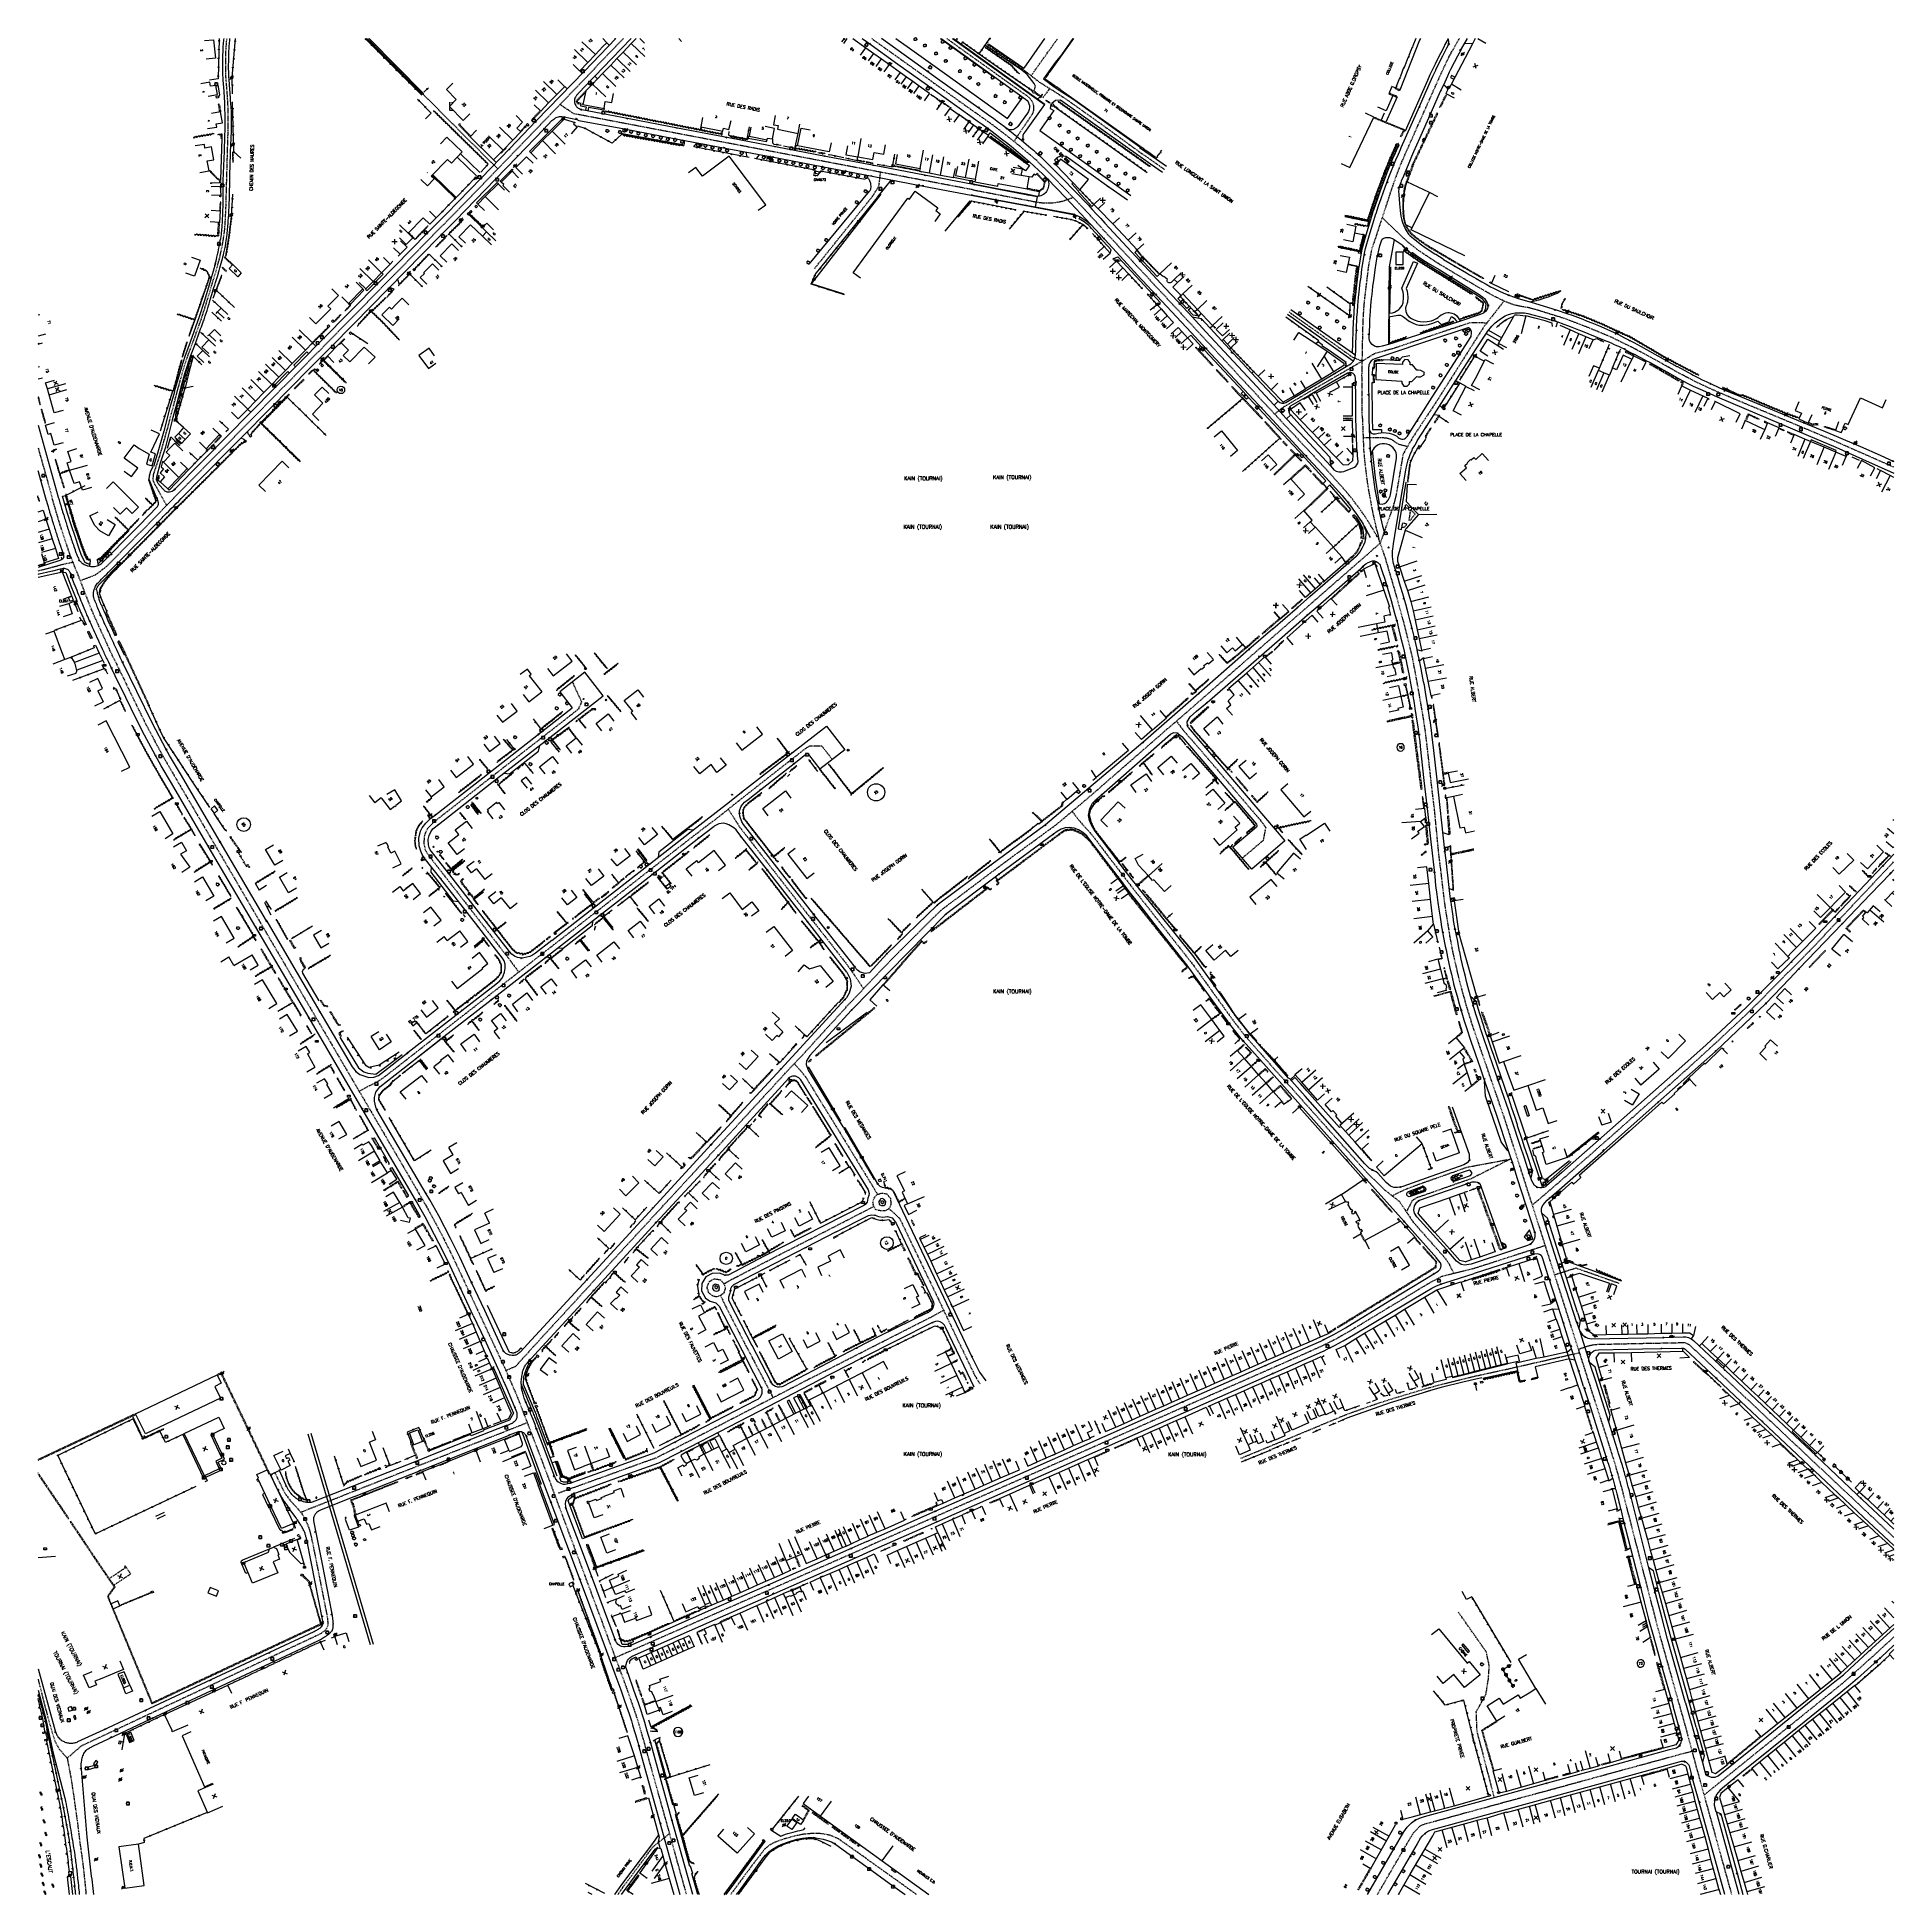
# Model space of a CAD drawing. Header units: millimetres. Extents: x 79999 to 81000, y 146000 to 147001.
import ezdxf
from ezdxf.enums import TextEntityAlignment as Align

# ---------------------------------------------------------------- set-up
doc = ezdxf.new("R2010")
doc.units = ezdxf.units.MM
doc.linetypes.add('DASHED', pattern=[0.75, 0.5, -0.25])
doc.layers.get('0').update_dxf_attribs({"linetype": 'CONTINUOUS'})
for name, color, linetype in [('W0001', 6, 'DASHED'), ('W0008', 7, 'CONTINUOUS'), ('W0100', 7, 'CONTINUOUS'), ('W0105', 7, 'CONTINUOUS'), ('W0112', 1, 'DASHED'), ('W0211', 2, 'CONTINUOUS'), ('W0220', 5, 'DASHED'), ('W0300', 7, 'CONTINUOUS'), ('W0302', 3, 'CONTINUOUS'), ('W0310', 3, 'CONTINUOUS'), ('W0322', 7, 'CONTINUOUS'), ('W0330', 7, 'CONTINUOUS'), ('W0334', 7, 'CONTINUOUS'), ('W0400', 7, 'CONTINUOUS'), ('W0420', 7, 'CONTINUOUS'), ('W0469', 7, 'CONTINUOUS'), ('W0471', 7, 'CONTINUOUS'), ('W0500', 5, 'DASHED'), ('W0515', 5, 'CONTINUOUS'), ('W0700', 7, 'CONTINUOUS'), ('W0980', 7, 'CONTINUOUS'), ('W0984', 7, 'CONTINUOUS'), ('W0989', 7, 'CONTINUOUS'), ('W0991', 7, 'CONTINUOUS'), ('W1102', 7, 'CONTINUOUS'), ('W1471', 7, 'CONTINUOUS')]:
    doc.layers.add(name, color=color, linetype=linetype)
doc.styles.get("Standard").update_dxf_attribs({"font": 'romans.shx', "width": 0.85})

# ---------------------------------------------------------------- blocks, each defined once
blk = doc.blocks.new('T1471')
at = {"color": 0, "linetype": 'Continuous', "flags": 128}
blk.add_lwpolyline([(-0.75, -0.5), (-0.75, 0.5), (0.75, 0.5), (0.75, -0.5), (-0.75, -0.5)], dxfattribs=at)
blk = doc.blocks.new('t310o')
at = {"color": 0, "linetype": 'Continuous'}
for centre, start, end in [((-0.5, 0.4), 216.8699, 323.1304), ((0.5, -0.4), 36.8699, 143.1303)]:
    blk.add_arc(centre, 0.625, start, end, dxfattribs=at)
blk = doc.blocks.new('t322o')
at = {"color": 0, "linetype": 'Continuous'}
for radius in [0.25, 0.15]:
    blk.add_circle((0, 0), radius, dxfattribs=at)
blk = doc.blocks.new('T471')
for p, q in [((-0.333334, 0.333334), (-0.333334, -0.333334)), ((-0.333334, 0.333334), (0.333334, 0.333334)), ((-0.333334, 0), (0, 0)), ((0.500001, 0.500001), (1.000002, 1.000002)), ((-0.500001, -0.500001), (-1.000002, -1.000002)), ((-0.333334, -0.333334), (0.333334, -0.333334))]:
    blk.add_line(p, q)
blk.add_ellipse((0, 0), major_axis=(0.471405, 0.471405), ratio=1, start_param=5.4977871438, end_param=11.780972451)
blk = doc.blocks.new('T400')
for p, q in [((-0.15, 0.3), (0.15, 0.3)), ((-0.15, -0.25), (-0.15, 0.3)), ((-0.15, 0.15), (0.15, 0.15)), ((-0.15, 0), (0.15, 0)), ((0.15, 0.3), (0.15, -0.25)), ((-0.15, -0.15), (0.15, -0.15)), ((-0.15, -0.25), (-0.15, -0.3)), ((-0.15, -0.3), (0.15, -0.3)), ((0.15, -0.3), (0.15, -0.25))]:
    blk.add_line(p, q)
blk = doc.blocks.new('T420')
for p, q in [((0.7, 0.7), (-0.8, 0.7)), ((-0.8, 0.7), (-0.8, -0.8)), ((0.7, 0.7), (0.7, -0.8)), ((0.7, -0.8), (-0.8, -0.8))]:
    blk.add_line(p, q)
blk.add_ellipse((0, 0), major_axis=(-0.53, 0.53), ratio=1, start_param=3.926991, end_param=10.210176)
blk = doc.blocks.new('t112o')
at = {"color": 0, "linetype": 'Continuous'}
for p, q in [((-0.5, 0.5), (0.5, 0.5)), ((-0.5, -0.5), (-0.5, 0.5)), ((0.5, 0.5), (0.5, -0.5)), ((0.5, -0.5), (-0.5, -0.5))]:
    blk.add_line(p, q, dxfattribs=at)
blk = doc.blocks.new('t991o')
at = {"color": 0, "linetype": 'Continuous'}
for p, q in [((-1, 1), (1, -1)), ((-1, -1), (1, 1))]:
    blk.add_line(p, q, dxfattribs=at)
blk = doc.blocks.new('t220o')
at = {"color": 0, "linetype": 'Continuous'}
for p, q in [((-0.25, 0.25), (0.25, 0.25)), ((-0.25, -0.25), (0.25, -0.25))]:
    blk.add_line(p, q, dxfattribs=at)
blk = doc.blocks.new('t211o')
at = {"color": 0, "linetype": 'Continuous'}
for p, q in [((-0.3, 0.5), (-0.3, 0)), ((0, 1), (0, 0)), ((0.3, 0.5), (0.3, 0))]:
    blk.add_line(p, q, dxfattribs=at)
blk = doc.blocks.new('t330o')
at = {"color": 0, "linetype": 'Continuous'}
for p, q in [((0.25, -0.25), (-0.25, 0.25)), ((-0.25, -0.25), (0.25, 0.25)), ((-0.25, 0.25), (-0.25, -0.25)), ((0.25, 0.25), (-0.25, 0.25)), ((0.25, -0.25), (0.25, 0.25)), ((-0.25, -0.25), (0.25, -0.25)), ((-0.25, -0.25), (-0.25, -0.25))]:
    blk.add_line(p, q, dxfattribs=at)
blk = doc.blocks.new('T300')
for p, q in [((-0.8, 0.5), (-0.9, 0.3)), ((-0.9, 0.3), (-0.9, 0.2)), ((-0.9, 0.2), (-0.7, 0.1)), ((-0.7, 0.6), (-0.8, 0.5)), ((-0.8, -0.1), (-0.7, 0.1)), ((-0.6, 0.7), (-0.7, 0.6)), ((-0.7, 0.1), (-0.7, 0.1)), ((-0.5, 0.7), (-0.6, 0.7)), ((-0.3, 0.6), (-0.5, 0.7)), ((-0.3, 0.6), (-0.2, 0.7)), ((-0.2, 0.6), (-0.3, 0.6)), ((-0.2, 0.7), (-0.1, 0.8)), ((-0.1, 0.8), (0.1, 0.8)), ((0.1, 0.8), (0.2, 0.7)), ((0.2, 0.7), (0.3, 0.6)), ((0.3, 0.6), (0.4, 0.5)), ((0.5, 0.5), (0.3, 0.5)), ((0.4, 0.5), (0.4, 0.5)), ((0.6, 0.4), (0.5, 0.5)), ((0.6, 0.4), (0.7, 0.3)), ((0.7, 0.3), (0.7, 0.2)), ((0.7, 0.2), (0.7, 0.1)), ((0.7, 0.1), (0.7, -0.2)), ((-0.8, -0.2), (-0.8, -0.1)), ((-0.7, -0.3), (-0.8, -0.2)), ((-0.8, -0.2), (-0.8, -0.2)), ((-0.7, -0.4), (-0.7, -0.3)), ((-0.5, -0.5), (-0.7, -0.4)), ((-0.4, -0.5), (-0.5, -0.5)), ((-0.4, -0.5), (-0.3, -0.5)), ((-0.3, -0.5), (-0.3, -0.4)), ((-0.3, -0.6), (-0.3, -0.5)), ((-0.3, -0.5), (-0.3, -0.5)), ((-0.2, -0.7), (-0.3, -0.6)), ((-0.1, -0.8), (-0.2, -0.7)), ((0.1, -0.8), (-0.1, -0.8)), ((0.2, -0.7), (0.1, -0.8)), ((0.3, -0.5), (0.2, -0.5)), ((0.3, -0.6), (0.2, -0.7)), ((0.2, -0.7), (0.2, -0.7)), ((0.5, -0.4), (0.3, -0.5)), ((0.3, -0.5), (0.3, -0.6)), ((0.3, -0.5), (0.3, -0.5)), ((0.6, -0.3), (0.5, -0.4)), ((0.7, -0.2), (0.6, -0.3)), ((0.6, -0.3), (0.6, -0.3))]:
    blk.add_line(p, q)
blk = doc.blocks.new('t500o')
at = {"color": 0, "linetype": 'Continuous'}
for centre, start, end in [((-0.5, 0.625), 216.869898, 323.130102), ((0.5, -0.125), 36.869898, 143.130102), ((0.5, -0.625), 36.869898, 143.130102), ((-0.5, 0.125), 216.869898, 323.130102)]:
    blk.add_arc(centre, 0.625, start, end, dxfattribs=at)
blk = doc.blocks.new('T469')
at = {"color": 0, "linetype": 'Continuous', "flags": 128}
for points in [[(-0.4, 0.4), (0.4, -0.4)], [(-0.4, -0.4), (0.4, 0.4)]]:
    blk.add_lwpolyline(points, dxfattribs=at)
at = {"color": 0, "linetype": 'Continuous'}
blk.add_circle((0, 0), 0.5, dxfattribs=at)

msp = doc.modelspace()

# ---------------------------------------------------------------- linework, layer by layer
at = {"layer": 'W0001'}
msp.add_line((80535.1, 146980), (80549.4, 147000), dxfattribs=at)
at = {"layer": 'W0001', "flags": 128}
for points in [[(80315.4, 147000), (80292, 146975.7), (80238, 146919.7), (80179.2, 146859.8), (80109.2, 146788.9), (80078.7, 146758.1), (80059.4, 146738.4), (80036.6, 146715.3), (80030.9, 146711), (80022.8, 146707.9)], [(80069.3, 146748.5), (80063, 146759.7), (80062, 146762.1), (80062.3, 146765.5), (80065.1, 146773.7), (80066.9, 146779.7), (80069.6, 146789.4), (80073.8, 146805.2), (80075.7, 146812.5), (80077, 146817.1), (80078.4, 146822.1), (80080.1, 146827.4), (80082.4, 146833.6), (80085.9, 146843.2), (80088.1, 146849.3), (80089.9, 146854.9), (80092.3, 146862.7), (80093.8, 146867.8), (80095.1, 146872.1), (80096.6, 146877), (80098.1, 146883), (80099.2, 146888), (80100, 146892.8), (80100.5, 146896.5), (80100.8, 146900), (80101, 146903.7), (80101.3, 146910.1), (80101.5, 146918.2), (80101.9, 146932.6), (80102.2, 146943.2), (80102.4, 146950.1), (80102.5, 146957.2), (80102.4, 146963.2), (80101.9, 146971), (80101.2, 146979.6), (80101.1, 146983.8), (80101.1, 146987.5), (80101.2, 146992.7), (80101.6, 146998.6), (80101.8, 147000)], [(80247.7, 146929.8), (80228.2, 146949.2), (80207.8, 146969.7), (80192, 146985.6), (80177.7, 147000)], [(80713.6, 146795.3), (80713.4, 146818.8), (80713.8, 146839.1), (80714, 146847.6), (80714.6, 146856.9), (80715.7, 146866.5), (80717.1, 146877.7), (80718.7, 146886.4), (80721.2, 146893.8), (80730.3, 146921.5), (80733.8, 146931), (80736.8, 146938), (80743.4, 146952.8), (80755.7, 146980.4), (80759.9, 146989.4), (80764.6, 146997.9), (80765.9, 147000)], [(80503.3, 146918.6), (80365.3, 146944.9), (80288.7, 146959.5), (80281.2, 146964.5)], [(80418.5, 146876.2), (80449.4, 146914.7), (80450.9, 146917), (80453.1, 146920.6), (80454, 146928)], [(80803.6, 146854.9), (80800.6, 146855.4), (80795.9, 146856.3), (80789.9, 146858.6), (80783.6, 146861.7), (80772.7, 146868), (80763.4, 146873.5), (80753.4, 146879.5), (80743.8, 146885.9), (80738.1, 146890.4), (80724.3, 146903.4)], [(80789.9, 146858.6), (80778.9, 146844.5), (80753.9, 146805), (80741, 146785.5), (80735.5, 146776), (80731.8, 146754.2), (80730.3, 146748.3), (80723.2, 146728.1), (80687.5, 146696.9)], [(81000, 146769), (80996.9, 146770.4), (80984.3, 146776), (80965.8, 146784.1), (80953.3, 146789.4), (80938.2, 146795.7), (80925.9, 146800.8), (80913.5, 146806), (80902.8, 146810.6), (80893.3, 146815), (80884, 146819.9), (80870, 146827.7), (80858.8, 146833.7), (80847.3, 146839.3), (80834.3, 146844.7), (80823, 146849), (80809.2, 146853.3), (80803.6, 146854.9)], [(80674.1, 146852.7), (80708.1, 146828.5), (80713.6, 146826.2), (80684.3, 146809.2)], [(80713.6, 146826.2), (80720, 146830.3), (80731.1, 146833.4), (80771.9, 146847.1), (80780.7, 146846.9)], [(80000, 146779.5), (80006.4, 146756.8), (80007.7, 146752)], [(80733.3, 146781.5), (80738, 146780.3)], [(80041, 146665.6), (80038.4, 146671.1), (80034.2, 146680.3), (80029.6, 146690.4), (80026.4, 146698.4), (80022.2, 146709.4), (80017.1, 146722.2), (80015.3, 146727.6), (80011.9, 146737.9), (80007.7, 146752)], [(80722.2, 146731.9), (80722.4, 146730.6), (80721.5, 146731.8)], [(80824.3, 146311.9), (80804.7, 146373.1), (80790.8, 146416.5), (80773.1, 146467.9), (80770, 146477.8), (80766.3, 146491.2), (80764.5, 146498.7), (80762.4, 146508), (80760.9, 146515.9), (80759.8, 146522.9), (80758.3, 146532.1), (80757, 146542.5), (80756, 146551.2), (80754.8, 146560.7), (80753.7, 146572.2), (80752.4, 146585.4), (80751, 146596.9), (80749.4, 146611.2), (80747.6, 146626.6), (80746.1, 146636.3), (80744.3, 146646.6), (80742.3, 146657.6), (80740.5, 146667.1), (80738.7, 146674.6), (80736.2, 146684.5), (80731.6, 146701.1), (80726, 146720.2), (80722.4, 146730.6)], [(80000, 146713.2), (80003.4, 146714.1), (80012.9, 146716.6), (80018.8, 146718)], [(80773, 146337.2), (80812.2, 146349.8)], [(80851.9, 146329.3), (80828.7, 146337.5), (80817.3, 146333.9)], [(80237.6, 146313.3), (80251.4, 146283.9), (80258.6, 146267.3), (80269.7, 146238.4), (80275.6, 146222.8)], [(80836.1, 146274.9), (80824.3, 146311.9)], [(80267, 146295.3), (80257.2, 146284.5), (80252.1, 146282.3)], [(80382.1, 146294.5), (80396.1, 146267.7)], [(80749.5, 146273.1), (80755.4, 146274.7), (80773.7, 146279.2), (80794.2, 146283.7), (80830.7, 146292)], [(80419.3, 146279.7), (80349.1, 146243.4), (80341, 146239.2), (80336.1, 146236.8), (80333, 146235.2), (80327.3, 146233.2), (80280.2, 146216.2)], [(80912.7, 146000), (80893.5, 146069.3), (80887.9, 146090.1), (80872.7, 146144.4), (80854.4, 146215.3), (80852, 146224.4), (80849.5, 146233.1), (80846.3, 146243.3), (80836.1, 146274.9)], [(80263.6, 146254.2), (80141.5, 146205.9)], [(80127.6, 146227.2), (80132.7, 146216.7), (80135.5, 146212.8), (80139.4, 146208.5), (80142.9, 146204.2), (80144.8, 146200.3), (80146.3, 146196.4), (80147.2, 146192.6), (80148, 146189), (80155.8, 146149.7), (80156.1, 146146.9), (80156.1, 146145.1), (80155.6, 146143.5), (80154.4, 146142.1), (80152.6, 146140.8), (80150.4, 146139.6), (80147.4, 146138.2), (80023.2, 146080), (80015.7, 146073.5)], [(80275.6, 146222.8), (80298.4, 146161.6), (80316.3, 146113.5), (80321.9, 146097.5), (80323.8, 146091.5), (80325.1, 146086.9), (80326.4, 146082.5), (80328.7, 146073.9), (80340.2, 146032.8), (80349.3, 146000)], [(80447.7, 146187.7), (80311, 146127.6)], [(80784.7, 146052.4), (80775.4, 146088.1), (80775, 146098.6), (80780.2, 146107.8), (80781.5, 146116.1), (80782, 146123.1), (80780.4, 146130.7), (80765.3, 146152.2)], [(80000, 146116), (80002.6, 146105.6), (80005.3, 146095.4), (80007.5, 146087.5), (80009.1, 146082.6), (80011.4, 146078.4), (80015.7, 146073.5)], [(80015.7, 146073.5), (80017.9, 146061.7), (80019.7, 146049.5), (80021.5, 146036.4), (80022.3, 146029.5), (80024.2, 146016.1), (80025.7, 146001.7), (80025.8, 146000)], [(80312.4, 146000), (80315.9, 146005), (80322.3, 146013.5), (80331.2, 146025.6), (80340.2, 146032.8)], [(80473.4, 146000), (80442.8, 146021.9), (80431.2, 146030.1), (80427.2, 146031.8), (80422.6, 146032.8), (80417.2, 146032.9), (80412.5, 146032.5), (80407.6, 146031.5), (80402.4, 146030.1), (80397.7, 146028.5), (80394, 146026.6), (80391.5, 146024.4), (80384.7, 146015.7), (80373.2, 146000)]]:
    msp.add_lwpolyline(points, dxfattribs=at)
at = {"layer": 'W0001'}
for points in [[(80449.2, 147000), (80464.9, 146988.8), (80484.2, 146975), (80505.2, 146960, -0.029084), (80538.1, 146934.3, -0.015785), (80574.8, 146896.1), (80591.8, 146877.8), (80604.9, 146863.7), (80612.1, 146856), (80619.6, 146847.9), (80627.1, 146839.9), (80639.5, 146826.6), (80652, 146813.1), (80666.4, 146797.6), (80684.5, 146778.2), (80694.3, 146767.7), (80705, 146755.8, -0.048202), (80721.5, 146731.8, -0.116261)], [(80713.6, 146795.3), (80714.3, 146778), (80714.7, 146773.8, 0.025354), (80718, 146750.7, 0.022186), (80722.2, 146731.9, 0.022504)]]:
    msp.add_lwpolyline(points, format="xyb", dxfattribs=at)
at = {"layer": 'W0001', "flags": 128}
for points in [[(80489.7, 147000), (80516.4, 146980.9), (80533.2, 146968.9, -0.351739), (80535.8, 146959.4), (80525.8, 146944.6)], [(80503.3, 146918.6), (80537.8, 146912, 0.155766), (80557.7, 146914.5, -0.382919)], [(80684.3, 146809.2), (80673.1, 146802.6, 0.059138), (80666.4, 146797.6, 2.275301)], [(80733.3, 146781.5, -0.109042), (80731, 146782.8), (80730.4, 146783.3, 0.137426), (80725, 146784.8), (80714.1, 146784.8)], [(80830.1, 146293.9), (80833.4, 146295, -0.079996), (80840.9, 146296.5), (80864.5, 146297), (80885.4, 146297.4, -0.191077), (80889.7, 146296.3), (80890.5, 146295.6), (80906.7, 146280.4), (80919.8, 146268), (80931.4, 146257.1), (80968.9, 146221.8), (80985.9, 146205.8), (81000, 146192.5)]]:
    msp.add_lwpolyline(points, format="xyb", dxfattribs=at)
at = {"layer": 'W0001'}
for points in [[(80511.4, 146996.8), (80518.1, 146992.2), (80530.6, 146983.5), (80539.5, 146976.6), (80551.9, 146968.8), (80556.5, 146965.6), (80577.1, 146950.9), (80592, 146940), (80607, 146929.5)], [(80545, 146973.1), (80541.4, 146968)], [(80267, 146295.3), (80300.1, 146331.3), (80345.1, 146380.1), (80393.6, 146432.7), (80402.4, 146442.3), (80412.6, 146453.1), (80437.6, 146480.5), (80451.9, 146495.5), (80465.1, 146509.1), (80476.8, 146520.7), (80483.9, 146527.8), (80488, 146531.5), (80490.8, 146533.6), (80495.8, 146537.3), (80506, 146545), (80522.3, 146557.2), (80537.2, 146568.1), (80548.8, 146576.6), (80565.5, 146590.6), (80586.3, 146608.7), (80608.1, 146627.7), (80618.6, 146636.7), (80644.3, 146659.2), (80664.6, 146676.9), (80687.5, 146696.9)], [(80041, 146665.6), (80046.9, 146653.5), (80051.6, 146643.7), (80057.9, 146630.9), (80063.6, 146620.1), (80068.5, 146611.2), (80074.5, 146600.9), (80083.7, 146585.3), (80106.3, 146546.7), (80150.2, 146471.7), (80165.7, 146445.3), (80180.3, 146420.4), (80203.2, 146381.3), (80210.2, 146369.1), (80215.6, 146359.1), (80219.8, 146351), (80224.1, 146342.2), (80230.5, 146328.5), (80237.6, 146313.3)], [(80287.9, 146653.3), (80292.9, 146642.6), (80291.1, 146638.7), (80289.4, 146637.3), (80288, 146636.2), (80256.4, 146611.6), (80213.8, 146578.3), (80209.8, 146574.4), (80208.2, 146570.9), (80207.8, 146566.4), (80208.7, 146562.6), (80211.7, 146558.3), (80236.6, 146526.3), (80253.5, 146504.5), (80259, 146497)], [(80613.4, 146632.2), (80617.5, 146626.8), (80625.2, 146618.1), (80658.5, 146579), (80660, 146577.1), (80661.5, 146575), (80660.1, 146567.9), (80648.9, 146558.4)], [(80173, 146432.9), (80177.5, 146435.3), (80182.8, 146437.9), (80187, 146440.8), (80250.1, 146490.1), (80267.9, 146504), (80301.4, 146530), (80333.3, 146554.9), (80360.6, 146576.1), (80365, 146579.3), (80378.7, 146590.2), (80412.5, 146616.7), (80414.3, 146618), (80415.9, 146619), (80422.2, 146619), (80428, 146611.6)], [(80371.9, 146584.8), (80378.2, 146575), (80415.2, 146527.5), (80427.1, 146512.4), (80436.3, 146500.5), (80440.9, 146494), (80444.8, 146488)], [(80557.2, 146583.6), (80561.3, 146578.3), (80568.3, 146570.5), (80576.4, 146559.8), (80591, 146540.8), (80602.8, 146525.9), (80622.6, 146500.7), (80630.2, 146490.1), (80639.7, 146476.9), (80644.1, 146470.8), (80649.5, 146463.8), (80653.2, 146459.5), (80666, 146445), (80676, 146433.9), (80715.7, 146389.4), (80725.7, 146379.6), (80733.6, 146373.4), (80741, 146362.3), (80758, 146343.1), (80760.3, 146339.8), (80762.9, 146334.6)], [(80884.5, 146441.1), (80900.7, 146455.8), (80922.5, 146476.1), (80937.8, 146491.6), (80954.3, 146508.1), (80986.6, 146542.3), (81000, 146556.6)], [(80407.5, 146447.7), (80411.1, 146443.7), (80414, 146439.9), (80420.5, 146429.3), (80430.7, 146412.8), (80449.6, 146381.8), (80452.3, 146377.3)], [(80819.8, 146384), (80839, 146400.9), (80872.1, 146430.1), (80884.5, 146441.1)], [(80729.7, 146376.5), (80736.5, 146379.9), (80744.5, 146382.9), (80761.3, 146388.8), (80769.8, 146391.9), (80793.4, 146396.3), (80772.3, 146385.7), (80763.7, 146382.7), (80747.2, 146376.9), (80742.9, 146375.4), (80740.5, 146373.9), (80737.3, 146367.8)], [(80452.3, 146377.3), (80454.8, 146378), (80457.4, 146377.5), (80459.3, 146375.1), (80459.6, 146371.8), (80458.5, 146369.6), (80456.6, 146368.4), (80453.1, 146368.5), (80451.3, 146369.1), (80450.3, 146370.8), (80449.9, 146372.8), (80450.5, 146375.3), (80452.3, 146377.3)], [(80805.2, 146371.5), (80819.8, 146384)], [(80369.6, 146329.1), (80373.9, 146331.5), (80400.4, 146345.2), (80427.7, 146359.1), (80446.1, 146368.6), (80450.3, 146370.8)], [(80458.5, 146369.6), (80464.2, 146364.4), (80485.1, 146320.9), (80490.8, 146308.8), (80504.6, 146280), (80507.5, 146275.1)], [(80773, 146337.2), (80769.4, 146336.2), (80756.4, 146333), (80751.6, 146330.5), (80746.7, 146327.7), (80742.8, 146325.3), (80727, 146315.8), (80706.9, 146303.6), (80699.7, 146299.5), (80693.8, 146296.5), (80688, 146293.8), (80670.4, 146286), (80631.7, 146269), (80586.7, 146249.1), (80552.3, 146233.9), (80498.1, 146210), (80447.7, 146187.8)], [(80364.3, 146331.8), (80367.7, 146331.3), (80369.6, 146329.1), (80370.3, 146326.7), (80369.5, 146324.1), (80367.8, 146322.8), (80365.6, 146322), (80363.8, 146322.4), (80361.5, 146324.1), (80360.5, 146327.1), (80361.6, 146330.2), (80364.3, 146331.8)], [(80367.8, 146322.8), (80369.8, 146318.3), (80382, 146294.5)], [(80419.3, 146279.7), (80476.9, 146309), (80481.7, 146311.4), (80487.9, 146314.9)], [(80648.1, 146235.1), (80667.8, 146243.2), (80705, 146258.7), (80721.9, 146264.7), (80733, 146268.2), (80749.5, 146273.1)], [(81000, 146138.8), (80990.7, 146130.2), (80974.8, 146115.9)], [(80898.2, 146054), (80926.6, 146077), (80960.5, 146104.3), (80970.3, 146112.2), (80974.8, 146115.9)], [(80721.7, 146000), (80734.8, 146022.5), (80739.9, 146031.3), (80741.2, 146033.2), (80744.5, 146036.8), (80745.9, 146037.6), (80748.1, 146038.3), (80794.2, 146050.9), (80816.4, 146056.9), (80848.8, 146065.8), (80891.5, 146077.4)]]:
    msp.add_lwpolyline(points, dxfattribs=at)
at = {"layer": 'W0008'}
for p, q in [((80542.3, 147000), (80531.1, 146984.1)), ((80550.8, 146971.9), (80557.6, 146967.5)), ((80602.7, 146935), (80608.1, 146931.2)), ((80994.1, 146554.3), (81000, 146560.5)), ((80994.1, 146554.3), (80984.5, 146544.3)), ((80987.4, 146539), (80998.2, 146550.2)), ((80998.2, 146550.2), (81000, 146552.2)), ((80972.2, 146523.1), (80987.4, 146539)), ((80948.8, 146498.7), (80972.2, 146523.1)), ((80948.8, 146498.7), (80943.7, 146493.4)), ((80943.7, 146493.4), (80931.1, 146480.1)), ((80931.1, 146480.1), (80903.9, 146454.3)), ((80873, 146426.9), (80903.9, 146454.3)), ((80847, 146411.9), (80882.5, 146443.3)), ((80843.5, 146400.8), (80873, 146426.9)), ((80819.6, 146379.8), (80843.5, 146400.8)), ((80972.8, 146118.4), (80976.3, 146121.6)), ((80885.4, 146085.8), (80881, 146101.5)), ((80887.8, 146103.3), (80892.8, 146085.5)), ((80893.5, 146090.2), (80891.9, 146096.2)), ((80892.8, 146085.5), (80896.8, 146071.1)), ((80903.4, 146050.7), (80903.7, 146051.8)), ((80744.8, 146030.2), (80746, 146031.6))]:
    msp.add_line(p, q, dxfattribs=at)
at = {"layer": 'W0008', "flags": 128}
for points in [[(80095.2, 146877.4, 0.005481), (80096.4, 146882.2, 0.00925), (80097, 146885, 0.000569), (80098.1, 146890.6, 0.006044), (80098.2, 146891.2, 0.013401), (80098.9, 146895.5, 0.016313), (80099.2, 146899, 0.000946), (80099.4, 146902.2, 0.001177), (80099.5, 146904.8, 0.000352), (80099.7, 146910.7, 0.00476), (80099.8, 146911.1), (80099.8, 146923.5), (80100.5, 146939.3), (80100.6, 146947.4, 0.001856), (80100.7, 146948.6, 0.000542), (80100.8, 146952.9, 0.009446), (80100.8, 146957, 0.004564), (80100.6, 146965.5, 0.018333), (80100.1, 146973.1, -0.017336), (80099.6, 146981.1, -0.00826), (80099.5, 146986.3, -0.008586), (80099.6, 146991.3, -0.012344), (80099.9, 146997.2, -0.006676), (80100.2, 147000)], [(80103.8, 146942.5), (80104.2, 146950.1, 0.007499), (80104.2, 146952.2, 0.004366), (80104.3, 146955.7, 0.008841), (80104.2, 146960.2, 0.009273), (80103.9, 146964.4, 0.001115), (80103.6, 146968.6, -0.00094), (80103.3, 146973.5, -0.000392), (80103, 146977, -0.000508), (80102.8, 146979.7, -0.01274), (80102.7, 146982.3, -0.006488), (80102.7, 146987.4, -0.01004), (80102.8, 146991.9, -0.008391), (80103.1, 146997.3, -0.004358), (80103.4, 147000)], [(80319.6, 147000), (80309.2, 146989.2), (80290.8, 146970.2, 0.042121), (80290.4, 146969.7, 0.018235), (80289.6, 146968.4, 0.071052), (80289.1, 146967.3, 0.063085), (80289, 146966, 0.076817), (80289.2, 146965, 0.067679), (80289.7, 146963.9, 0.059575), (80290.6, 146962.8, 0.091141), (80291.5, 146962.3, 0.016396), (80292.5, 146961.9, 0.03346), (80293, 146961.8), (80303.5, 146959.8), (80318.5, 146956.9), (80344.6, 146952), (80373.2, 146946.5), (80398.3, 146941.7), (80423.4, 146936.9), (80449.7, 146931.9), (80477.7, 146926.5), (80503.9, 146921.5)], [(80030.4, 146697.5, -0.035214), (80030, 146698.9, -0.058028), (80029.9, 146699.8, -0.015376), (80029.9, 146701.4, -0.027904), (80030, 146702.3, -0.034515), (80030.5, 146703.9, -0.057463), (80030.9, 146704.9, -0.027186), (80031.7, 146706, -0.030477), (80032.5, 146707, -0.000005), (80036, 146710.5, -0.000002), (80043.7, 146718.3), (80064.7, 146739.6, 0.00002), (80069.1, 146744.1, 0.000009), (80079.8, 146754.9), (80085.9, 146761.1), (80127.9, 146803.6), (80133, 146808.8), (80149.5, 146825.5), (80158.7, 146834.7), (80169.1, 146845.3), (80169.9, 146846.2), (80188.4, 146864.9), (80216.2, 146893.1), (80225, 146902), (80246.4, 146924.2), (80258.1, 146936.2), (80272.4, 146951), (80276.9, 146955.8, -0.047168), (80277.9, 146956.6, -0.038702), (80279.1, 146957.4, -0.060898), (80280.4, 146957.8, -0.066805), (80281.7, 146958, -0.011709), (80282.9, 146957.9, -0.024537), (80283.5, 146957.8), (80290.4, 146956.4), (80291.3, 146955.9), (80316, 146951.3), (80342.8, 146946.2), (80369.3, 146941.1), (80395.3, 146936.2), (80422.3, 146931), (80449.5, 146925.8), (80477.1, 146920.5), (80502.8, 146915.6)], [(80347.7, 146942.1, 0.076127), (80348.1, 146942.8, 0.08649), (80348.3, 146943.5, 0.033379), (80348.3, 146944.1, 0.047978), (80348.2, 146944.5, 0.139021), (80348, 146944.9, 0.10495), (80347.4, 146945.3)], [(80072.5, 146794.8), (80075.3, 146805), (80077.3, 146813.1), (80079.2, 146820), (80082.1, 146828.9), (80084.9, 146835.8), (80087.2, 146842.6, 0.003716), (80088.8, 146846.8, 0.006999), (80089.6, 146849.1, 0.000194), (80091.5, 146855, 0.005074), (80091.6, 146855.3, 0.004093), (80092.6, 146858.7, -0.003056), (80094, 146863.3, -0.00276), (80095.6, 146868.5, 0.003224), (80097, 146873, 0.004193), (80097.6, 146875.1, 0.001668), (80099, 146880.3, 0.006746), (80100.1, 146884.6, 0.010247), (80100.8, 146887.4, 0.014266), (80101.2, 146889.9, 0.007961), (80101.8, 146894.5, 0.004242), (80101.9, 146895.4, 0.000501), (80102.6, 146903.2, 0.009975), (80102.8, 146906.2, 0.005159), (80103, 146911.8), (80103.1, 146912.8), (80103.3, 146926.3), (80103.8, 146943.6)], [(80415.5, 146878.5), (80448.1, 146917.8, 0.06793), (80448.8, 146919.3, 0.101798), (80448.9, 146920.5, 0.023595), (80448.7, 146922, 0.041085), (80448.4, 146922.8, 0.030407), (80448, 146923.8, 0.020781), (80447.1, 146925.1, 0.058847), (80446.6, 146925.8, 0.073122), (80445.6, 146926.6)], [(80722.9, 146749.4, 0.380867), (80727.5, 146751.3, 0.024598), (80728.8, 146754.2), (80732, 146774, 0.232611), (80730.2, 146779.5, 0.402452), (80720.6, 146780.1, 0.270993), (80718.3, 146773.2, 0.027295), (80721.4, 146751.6), (80721.7, 146750.4, 0.215), (80722.9, 146749.4)], [(80010.9, 146752.9, 0.00139), (80012.7, 146746.9, 0.002324), (80013.8, 146743.3, 0.000026), (80015.8, 146736.8, 0.002009), (80015.8, 146736.7, 0.002065), (80016.3, 146735.2, 0.000813), (80017.6, 146731.3, 0.002082), (80018.7, 146728, 0.002026), (80019.9, 146724.6, 0.006523), (80020.2, 146723.6, 0.002859), (80021.1, 146721.3, 0.015973), (80021.4, 146720.6, 0.008708), (80022, 146719.4, 0.069902), (80022.8, 146718.2, 0.055463), (80024.2, 146717.1, 0.04959), (80025.4, 146716.4, 0.042632), (80027, 146715.9, 0.028366), (80028.5, 146715.6, 0.035085), (80029.7, 146715.5, 0.04518), (80031.2, 146715.7, 0.054621), (80032.4, 146716.1, 0.036821), (80033.7, 146716.8, 0.055773), (80034.6, 146717.5), (80051.8, 146735), (80054.7, 146737.9), (80064.2, 146747.7, 0.100344), (80064.6, 146748.2, 0.066323), (80064.8, 146749.1, 0.043308), (80064.8, 146750, 0.062667), (80064.7, 146750.6), (80064.2, 146752.4), (80063.9, 146752.3), (80059.9, 146762.4), (80060.1, 146764.5), (80060.8, 146767.1), (80062.1, 146769.4)], [(80063.9, 146763.9, 0.045216), (80063.8, 146762.9, 0.074617), (80063.8, 146762.4, 0.026153), (80064.2, 146761.1, 0.063117), (80064.5, 146760.7, 0.010698), (80065, 146759.9, 0.022597), (80065.3, 146759.6), (80067.7, 146756.9, 0.066749), (80068.2, 146756.4, 0.042464), (80069.1, 146755.9, 0.075131), (80069.8, 146755.8, 0.051968), (80070.8, 146755.8, 0.073314), (80072.3, 146756.2, 0.098965), (80073.3, 146756.8), (80088.2, 146771.9)], [(80004.5, 146751, 0.003377), (80005.7, 146746.9, 0.006915), (80006.2, 146744.9, 0.000026), (80008.1, 146738.9, 0.000484), (80008.2, 146738.6, 0.000418), (80010.1, 146732.5, 0.001627), (80010.6, 146731, 0.003362), (80011.4, 146728.5, 0.002355), (80012.6, 146725), (80013.6, 146722.3, -0.039286), (80013.7, 146721.9, -0.019499), (80013.8, 146721.2, -0.090046), (80013.7, 146720.5, -0.084102), (80013.5, 146719.9, -0.091765), (80012.8, 146719.3, -0.075055), (80011.8, 146718.8), (80000, 146715)], [(80028, 146716.8, -0.027002), (80027.3, 146716.9, -0.027002), (80026.6, 146717.1, -0.025), (80026, 146717.4), (80025.4, 146717.7), (80024.5, 146719.4), (80023.3, 146722.1), (80022.2, 146725.1), (80019.9, 146731.8), (80018, 146737.4), (80015.9, 146744.1), (80013.2, 146753.5), (80014.7, 146753.9)], [(80031.3, 146703, -0.031726), (80031.8, 146704.2, -0.056677), (80032.1, 146704.8, -0.006246), (80033, 146706, -0.028387), (80033.3, 146706.2), (80044.5, 146717.6), (80043.7, 146718.3)], [(80037.9, 146664.3, -0.001528), (80035.2, 146670, -0.004085), (80033.1, 146674.4, -0.000079), (80028.1, 146685.5, -0.00334), (80028, 146685.7, -0.002122), (80026.3, 146689.6, -0.003198), (80025.2, 146692.2, -0.001513), (80023.7, 146695.8, -0.001315), (80022, 146700.1, -0.000785), (80020, 146705.1, -0.003685), (80019.5, 146706.2), (80017.2, 146712.3, 0.033357), (80017, 146712.8, 0.0238), (80016.6, 146713.4, 0.097462), (80016.2, 146713.8, 0.06468), (80015.4, 146714.2, 0.052836), (80014.3, 146714.5, 0.074081), (80013.6, 146714.4, 0.0052), (80012.5, 146714.2, 0.008257), (80011.9, 146714.1), (80007.8, 146713.1), (80006.9, 146712.9), (80000.6, 146711.5, 0.002586), (80000.3, 146711.4, 0.000471), (80000, 146711.3)], [(80013.2, 146712.5), (80014.9, 146712.4), (80017.7, 146705.1), (80020.8, 146697.2), (80020.4, 146697.1, 0.003274), (80022.1, 146693, 0.003274), (80023.8, 146689, 0.001904), (80024.9, 146686.6), (80025.9, 146684.3), (80025, 146683.9)], [(80030.4, 146697.5, 0.00559), (80031.5, 146694.7, 0.011315), (80032, 146693.3, 0.000045), (80033.5, 146689.9, -0.000178), (80033.9, 146689, -0.000115), (80035, 146686.5, 0.000143), (80035.9, 146684.4, 0.003687), (80036, 146684.3, 0.000053), (80039.9, 146675.9, 0.004778), (80041.9, 146671.6, -0.010975), (80044.1, 146666.9, 0.001805)], [(80031.4, 146703, 0.003962), (80031.8, 146701.5, 0.008105), (80032, 146700.7, 0.000718), (80032.8, 146698.2, 0.006652), (80032.8, 146697.9, 0.011416), (80033.5, 146696, 0.011229), (80034.3, 146694.2, 0.000092), (80035.1, 146692.4, 0.000104), (80035.8, 146690.8, 0.000051), (80035.9, 146690.6, 0.000002), (80038.2, 146685.2, 0.003405), (80039.3, 146682.8), (80041.4, 146678.4), (80042, 146678.7)], [(80265.9, 146298.9), (80259.8, 146292.3, -0.062951), (80258.8, 146291.5, -0.051468), (80257.4, 146290.7, -0.082507), (80256.3, 146290.5, -0.050201), (80254.5, 146290.6, -0.047266), (80252.8, 146291.1, -0.091097), (80252, 146291.5, -0.049547), (80251.1, 146292.5, -0.055902), (80250.5, 146293.5), (80240.7, 146314.7)], [(80260.1, 146294.5), (80258.8, 146293.1, -0.073998), (80257.7, 146292.2, -0.089129), (80256.6, 146291.8, -0.032063), (80255.8, 146291.7, -0.047191), (80255.2, 146291.8), (80254, 146292), (80242.2, 146317.3)], [(80234.5, 146312), (80240.5, 146299.2), (80247.8, 146283.4, -0.000335), (80249, 146280.7, -0.001203), (80249.3, 146279.9, -0.00271), (80249.5, 146279.5, -0.000429), (80250.7, 146276.8, -0.000403), (80251.9, 146274.2, -0.004001), (80252, 146273.9), (80257.8, 146260.1, -0.072098), (80258, 146259.3, -0.041828), (80258, 146257.7, -0.083676), (80257.7, 146256.2, -0.093073), (80256.9, 146255.1, -0.02908), (80256, 146254.3, -0.056296), (80255.5, 146253.9, -0.003449), (80254.9, 146253.6, -0.017846), (80254.8, 146253.6), (80252.9, 146252.8), (80252.8, 146253), (80224.4, 146241.7), (80203.6, 146233.4)], [(80278.4, 146224.9), (80272.1, 146241.7), (80268.1, 146252.4, 0.003755), (80267.8, 146253.2, 0.00084), (80266.4, 146256.9, 0.000833), (80265.3, 146259.5, 0.005481), (80265.2, 146259.9), (80262, 146267.5, -0.02947), (80261.5, 146268.9, -0.015482), (80260.8, 146271.5, -0.022393), (80260.5, 146273.2, -0.019672), (80260.4, 146275.1, -0.030377), (80260.4, 146276.7, -0.017998), (80260.7, 146279.3, -0.031217), (80261.3, 146282.1, -0.046176), (80261.9, 146283.9, -0.032894), (80263, 146285.8, -0.04055), (80264.2, 146287.2), (80269.4, 146293)], [(80274.5, 146242.5), (80270, 146254.5, 0.004054), (80270, 146254.5, 0.000017), (80269.2, 146256.5, 0.001007), (80269, 146257.1), (80268.5, 146258.4), (80261.6, 146274.9, -0.024091), (80261.7, 146277.3, -0.039577), (80261.8, 146278.7, -0.025951), (80262.8, 146282.2, -0.033375), (80263.9, 146284.9, -0.065135), (80264.5, 146285.8, -0.032657), (80266, 146287.3)], [(80279.7, 146225.4), (80273.4, 146242.2), (80269.4, 146252.9, 0.003755), (80269.1, 146253.7, 0.00084), (80267.7, 146257.4, 0.000833), (80266.6, 146260.1, 0.005481), (80266.5, 146260.5), (80260.4, 146275.1)], [(80891.9, 146096.2), (80880, 146138.2), (80876.7, 146150), (80873.4, 146162.9), (80870.4, 146174.5), (80868, 146176), (80858.4, 146214.2, 0.00277), (80858.1, 146215.4, 0.000797), (80856.9, 146219.7, 0.001511), (80856.1, 146222.7, 0.001642), (80855.3, 146225.6, 0.003199), (80854.3, 146229.3, 0.002928), (80853.1, 146233.2, 0.000535), (80851.7, 146237.7, 0.000974), (80850.9, 146240.2), (80846.4, 146254.5), (80847.2, 146258.3), (80841.4, 146276.5)], [(80832.8, 146273.8), (80836.5, 146262.4), (80845, 146235.5, -0.001833), (80845.6, 146233.6, -0.000986), (80846.7, 146230.2, -0.002733), (80847.6, 146227.1, -0.002873), (80848.5, 146224.1, -0.001562), (80849.3, 146221.3, -0.001761), (80849.9, 146218.8, -0.000556), (80850.7, 146216, -0.000678), (80851.3, 146213.7, -0.000815), (80852.4, 146209.3, -0.002329), (80852.8, 146207.7), (80854, 146202.7), (80863.6, 146165), (80865.4, 146157.7), (80867.8, 146148.4), (80870.4, 146139), (80874.8, 146123.5), (80881, 146101.5)], [(80170.5, 146214.4), (80207, 146228.8), (80254.4, 146247.7), (80254.4, 146247.8), (80258, 146249.2, -0.058811), (80258.8, 146249.4, -0.039862), (80259.9, 146249.5, -0.110599), (80261.1, 146249.2, -0.110595), (80262.1, 146248.5, -0.02401), (80262.6, 146247.7, -0.056238), (80262.8, 146247.3), (80272.4, 146221.6)], [(80259.2, 146248.1), (80260.9, 146243.3, -0.057929), (80260.9, 146242.7, -0.057929), (80260.8, 146242.1, -0.053495), (80260.5, 146241.7), (80260.2, 146241.2), (80258.8, 146240.7)], [(80203.6, 146233.4), (80149.1, 146211.9, -0.047386), (80147.2, 146211.3, -0.070722), (80145.8, 146211.2, -0.0273), (80143.8, 146211.5, -0.036804), (80142.3, 146211.9, -0.057104), (80139.4, 146213.3, -0.067335), (80137.3, 146215, -0.025416), (80135.4, 146217.3, -0.045393), (80134.5, 146218.7), (80133.5, 146220.8), (80130, 146228.4)], [(80887, 146071.6, -0.072711), (80887.7, 146071.5, -0.062462), (80888.4, 146071, -0.071724), (80889.3, 146070.1, -0.091798), (80889.7, 146069.3), (80890.8, 146065.1)]]:
    msp.add_lwpolyline(points, format="xyb", dxfattribs=at)
for points in [[(80207.1, 146969.9), (80177, 147000)], [(80178.4, 147000), (80207.7, 146970.4), (80207.1, 146969.9), (80207.1, 146969.9)], [(80220.1, 146905.6), (80239, 146925), (80254.2, 146940.8), (80268.4, 146955.6), (80294.2, 146982.3), (80311.3, 147000)], [(80307.8, 146996.4), (80306.4, 146997.8)], [(80311, 146999.7), (80310.8, 147000)], [(80683.5, 146810.5), (80699.4, 146820), (80705.8, 146823.9), (80706.5, 146824.3), (80707.3, 146824.8), (80707.8, 146825.1), (80708.6, 146826), (80709.3, 146827.2), (80709.7, 146828.3), (80709.9, 146829.5), (80709.9, 146830.4), (80710, 146831.3), (80710.1, 146835.7), (80710.4, 146843.1), (80710.4, 146843.2), (80710.7, 146849.9), (80710.8, 146851.2), (80710.9, 146852.7), (80711.1, 146856.1), (80711.6, 146860.5), (80711.9, 146863.5), (80712.5, 146868.7), (80712.9, 146871.5), (80713.4, 146875.9), (80713.5, 146876.6), (80714.8, 146884.3), (80715.3, 146886.9), (80717.3, 146893.8), (80718.5, 146897.9), (80719.2, 146900.2), (80720.9, 146905.5), (80721, 146905.8), (80722.3, 146909.8), (80723.7, 146913.8), (80725, 146917.5), (80726.6, 146921.9), (80727.9, 146925.3), (80729, 146928.1), (80730.6, 146932), (80731.7, 146934.7), (80733, 146937.8), (80734.1, 146940.3), (80734.5, 146941.3), (80742.9, 146960.2), (80750.2, 146976.6), (80751.6, 146979.7), (80753.2, 146983), (80753.2, 146983.2), (80755.6, 146988.1), (80756.9, 146990.7), (80759.2, 146995), (80759.9, 146996.2), (80760.1, 146997.2), (80760.2, 146998.1), (80760.2, 146998.5), (80760, 146999.4), (80759.8, 147000)], [(80770, 147000), (80766.9, 146994.5), (80766.8, 146994.2), (80764.8, 146990.6), (80763, 146987.1), (80761.1, 146983.4), (80760.4, 146981.9), (80759.4, 146979.7), (80758, 146976.6), (80756, 146972.3), (80755.6, 146971.5), (80750.7, 146960.3), (80744.4, 146946.1), (80741.2, 146939), (80740.1, 146936.4), (80738.6, 146932.9), (80737.3, 146929.8), (80735.7, 146925.9), (80734.6, 146923.2), (80734.3, 146922.5), (80733.6, 146920.6), (80733.3, 146919.6), (80733.2, 146918.7), (80733.1, 146917.9), (80733.2, 146915.9), (80733.4, 146913.5), (80733.6, 146911), (80734, 146907.4), (80734.4, 146904.4), (80734.7, 146902.9), (80735.2, 146900.9), (80735.7, 146899.6), (80736.4, 146898), (80736.8, 146897.2), (80738.5, 146894.7), (80739.4, 146893.7), (80741.2, 146892.2), (80745.4, 146888.9), (80747.4, 146887.5), (80752.7, 146884.1), (80753.2, 146883.8), (80757.1, 146881.3), (80757.4, 146881), (80764.1, 146877.1), (80769.7, 146873.7), (80771.4, 146872.7), (80773.7, 146871.4), (80775, 146870.7), (80777.9, 146869), (80780.4, 146867.6), (80782.6, 146866.3), (80784.2, 146865.5), (80787.9, 146863.8), (80790.7, 146862.5), (80792.8, 146861.7), (80793, 146861.6), (80797, 146860.2), (80800, 146859.2), (80804.5, 146858)], [(80744.9, 147000), (80744.4, 146999.2), (80733.8, 146972.2)], [(80759.8, 146999.9), (80758.1, 146996.8), (80757.5, 146995.4), (80754.3, 146989.2), (80754.1, 146988.9), (80752.8, 146986.3), (80751.7, 146984.1), (80750, 146980.4), (80748.7, 146977.5), (80736.6, 146950.2), (80736.1, 146950.4)], [(80768.6, 146997.5), (80772.9, 146997.3)], [(80095.7, 146974.8), (80096.9, 146975.1), (80097.8, 146969.5), (80097.4, 146968.8), (80096.8, 146968.7)], [(80293.3, 146981.3), (80291.9, 146982.6)], [(80300, 146979.7), (80301.4, 146978.3)], [(80759.9, 146973), (80757.3, 146975.1)], [(80285.1, 146972.9), (80283.8, 146974.2)], [(80732.3, 146968.6), (80726.3, 146955)], [(80265.5, 146938.5), (80264.8, 146939.2), (80282.7, 146957.1), (80283.3, 146956.5)], [(80292.5, 146964.7), (80292.3, 146963.7), (80295.3, 146963.2), (80295, 146961.4)], [(80305, 146962.4), (80304.9, 146961.5), (80296.6, 146962.9), (80296.3, 146961.1)], [(80099, 146946.1), (80098.3, 146923.9)], [(80382.9, 146947.4), (80382.7, 146946.4), (80392.6, 146944.6), (80392.8, 146945.5)], [(80407.6, 146939.9), (80409.5, 146948.9)], [(80236.2, 146926.1), (80225.8, 146936.1)], [(80238, 146927.8), (80227.6, 146937.9)], [(80249.3, 146938.5), (80249.5, 146938.3), (80250.7, 146939.4), (80250.5, 146939.7)], [(80250.9, 146940.1), (80251.1, 146939.9), (80252.2, 146941), (80252, 146941.2)], [(80355.2, 146943.8), (80353.1, 146941.9)], [(80382.1, 146936.2), (80381.6, 146938.8)], [(80388.5, 146937.5), (80387, 146935.3)], [(80708.2, 146830.6), (80708.4, 146835.7), (80708.6, 146843.2), (80708.6, 146843.3), (80709, 146850), (80709.1, 146851.3), (80709.2, 146852.8), (80709.4, 146856.2), (80709.9, 146860.7), (80710.2, 146863.7), (80710.8, 146868.9), (80711.2, 146871.7), (80711.7, 146876.1), (80711.8, 146876.9), (80713.1, 146884.6), (80713.7, 146887.3), (80715.6, 146894.2), (80716.9, 146898.4), (80717.6, 146900.7), (80719.3, 146906.1), (80719.3, 146906.3), (80720.7, 146910.3), (80722.1, 146914.4), (80723.4, 146918.1), (80725, 146922.5), (80726.3, 146925.9), (80727.4, 146928.7), (80729, 146932.7), (80730.1, 146935.4), (80731.5, 146938.5), (80732.5, 146941), (80733, 146941.9), (80733.4, 146942.8), (80732.8, 146943)], [(80225, 146913.8), (80212.3, 146926.1)], [(80225.4, 146914.2), (80212.7, 146926.6)], [(80245.4, 146934.6), (80246.9, 146933.2)], [(80256, 146929.1), (80255.5, 146929.6), (80249, 146923.2), (80249.5, 146922.7)], [(80255.2, 146928.3), (80255, 146928.5), (80254.2, 146927.8), (80254.4, 146927.6)], [(80476.3, 146928.3), (80476.3, 146928.1), (80475.3, 146928.3), (80475.3, 146928.5)], [(80481.5, 146927.3), (80481.5, 146927.2), (80480.5, 146927.4), (80480.5, 146927.5)], [(80504.8, 146922.8), (80493.3, 146925.1)], [(80237, 146910.8), (80236.3, 146911.5), (80247.3, 146922.5), (80247.9, 146921.8)], [(80434.4, 146862.3), (80416.7, 146867.8), (80454.3, 146916.1)], [(80452.4, 146914.6), (80459.8, 146923.9)], [(80220.1, 146905.6), (80209.9, 146895.3), (80183.2, 146868.2), (80169.2, 146854), (80167.2, 146852), (80153.6, 146838.3), (80127.6, 146811.8), (80088.4, 146772.2)], [(80488.8, 146896.2), (80502.2, 146912.5)], [(80730.7, 146891.8), (80728.1, 146877), (80727.8, 146862.7), (80727.7, 146835.1)], [(80779.3, 146852.6), (80779.8, 146853.8), (80780.1, 146854.7), (80780.2, 146856.1), (80780.3, 146856.5), (80780.1, 146857.4), (80779.5, 146858.3), (80778.7, 146859.3), (80778.1, 146859.8), (80776.8, 146860.7), (80776, 146861.3), (80751.1, 146876.7), (80748.4, 146878.4), (80747.5, 146878.9), (80746.2, 146879.8), (80745.5, 146880.2), (80742.3, 146882.4), (80740.5, 146883.7), (80736.9, 146886.5), (80736.4, 146887), (80735, 146888.8)], [(80095.6, 146879), (80091.8, 146866), (80089.5, 146858.4), (80086.8, 146850), (80081.9, 146836.4), (80079.1, 146828.7), (80077.2, 146823), (80073.4, 146809.7)], [(80727.8, 146852), (80729.8, 146852.2), (80731, 146852.6), (80732.7, 146853.6), (80733.3, 146854), (80733.6, 146854.4), (80734.4, 146855.2), (80735.1, 146856.2), (80735.6, 146857.7), (80735.8, 146860.5), (80735.7, 146862.1), (80735.5, 146863.3), (80734.8, 146865.5), (80741.2, 146879.9), (80743.3, 146879), (80737.2, 146865.4), (80737.7, 146863.9), (80738, 146862.5), (80738.1, 146860.6), (80737.9, 146858), (80737.7, 146857.4), (80737.6, 146857), (80737.3, 146856.3), (80737.1, 146855.6), (80736.9, 146854.7), (80737.1, 146852.9), (80737.7, 146851.2), (80738.7, 146850.1), (80740, 146849.2), (80741.6, 146848.5), (80743.5, 146847.8), (80744.8, 146847.5), (80746.6, 146847.3), (80748.6, 146847.5), (80750.8, 146848), (80752.2, 146848.5), (80753.5, 146849.2), (80754.4, 146849.8), (80755.2, 146850.5), (80756, 146851.1), (80756.6, 146851.4), (80757.6, 146851.9), (80758.6, 146852.2), (80759.7, 146852.4), (80760.3, 146852.4), (80761.9, 146852.1), (80763, 146851.7), (80764.3, 146850.8), (80766.4, 146847.8)], [(80174.9, 146865.1), (80175.6, 146864.4), (80168.3, 146856.9)], [(80176.5, 146865), (80177.3, 146864.3), (80185.9, 146873.1), (80185.2, 146873.8)], [(80191.9, 146864.9), (80189.4, 146865.9)], [(80193.7, 146870.3), (80194.6, 146867.5)], [(80803.8, 146858.2), (80807.4, 146858.9), (80807.8, 146859), (80808.9, 146859.3), (80809.5, 146859.4), (80810, 146859.6), (80812, 146860.3), (80813.9, 146860.9), (80815.6, 146861.6), (80818.6, 146862.8), (80818.8, 146862.9), (80819.1, 146863.1), (80819.7, 146863.5), (80820.4, 146864)], [(80804.5, 146858), (80818, 146853.8), (80824.3, 146851.7), (80826.6, 146850.9), (80832.4, 146848.8), (80834.8, 146847.8), (80837.3, 146846.9), (80839.1, 146846.1), (80840.9, 146845.4), (80843.8, 146844.1), (80847.3, 146842.5), (80851.6, 146840.5), (80854.8, 146838.8), (80857.4, 146837.5), (80859.9, 146836.2), (80861.9, 146835.1), (80863.9, 146834.1), (80883.1, 146823.4), (80883.4, 146823.3), (80891, 146819.2), (80891.9, 146818.7), (80894.8, 146817.2), (80896.3, 146816.4), (80897.9, 146815.6), (80898.8, 146815.2), (80908.4, 146810.8), (80909, 146810.5), (80912.9, 146808.9), (80917.3, 146807.1), (80948.5, 146794.3), (80963, 146788.3), (80978.7, 146781.6), (80982, 146780.2), (80992.6, 146775.5), (81000, 146772.2)], [(80708.6, 146826.2), (80683.7, 146843.9), (80673.2, 146851.4)], [(80675.1, 146854.1), (80692.2, 146842), (80708.2, 146830.6), (80709.9, 146829.4)], [(80727.8, 146850), (80732.7, 146850.9), (80734.1, 146850.9), (80735.2, 146850.4), (80735.8, 146850), (80736.4, 146849.5), (80737.4, 146848.8), (80738.3, 146848.1), (80739.2, 146847.5), (80740.9, 146846.6), (80742.6, 146846), (80744.4, 146845.6), (80746.3, 146845.6), (80748.1, 146845.8), (80749.2, 146846), (80751.5, 146846.7), (80752.5, 146847), (80754.2, 146847.8), (80756, 146846), (80760.2, 146847.4), (80761.7, 146850.2), (80763.1, 146849.4), (80764.6, 146847.2)], [(80847, 146411.9), (80821, 146389), (80812.8, 146381.8), (80812.2, 146381.4), (80811.2, 146381), (80810.4, 146380.8), (80809.2, 146380.8), (80808.3, 146381), (80807.5, 146381.3), (80806.4, 146382.1), (80805.6, 146383.3), (80804.9, 146384.5), (80804.7, 146385.1), (80802.8, 146391.1), (80800.8, 146397.3), (80798.9, 146403), (80798, 146405.8), (80795.1, 146414.5), (80795.1, 146414.6), (80793.1, 146420.5), (80792.3, 146422.9), (80791.3, 146425.8), (80790, 146429.4), (80787, 146438.2), (80782.1, 146452.3), (80781.9, 146453), (80779.4, 146460.2), (80777.8, 146465.1), (80777.3, 146466.5), (80777, 146467.4), (80775, 146473.8), (80773.7, 146477.9), (80773.5, 146478.4), (80773.4, 146478.9), (80771.9, 146484.1), (80770.5, 146489.2), (80769.8, 146492), (80769.1, 146494.7), (80768, 146499.3), (80766.9, 146504), (80766.1, 146507.9), (80766, 146508.2), (80764.8, 146514.4), (80764.3, 146516.7), (80763.5, 146521.1), (80762.8, 146524.9), (80762.5, 146527.1), (80761.6, 146533.3), (80761.6, 146533.5), (80761, 146537.8), (80760.4, 146542.6), (80759.6, 146549.3), (80759.3, 146552.1), (80758.7, 146557.3), (80758.1, 146562.5), (80753.9, 146600.6), (80751.9, 146618.1), (80751.4, 146622.2), (80751, 146625.4), (80750.8, 146627.3), (80750.1, 146632.5), (80750, 146632.7), (80749.1, 146639.2), (80748.6, 146642.3), (80747.6, 146647.8), (80747, 146651.6), (80746.6, 146653.5), (80745.5, 146659.4), (80745.5, 146659.5), (80745.1, 146661.4), (80744.2, 146665.7), (80743.5, 146668.7), (80742.9, 146671.8), (80741.8, 146676.4), (80740.2, 146682.9), (80739.2, 146686.9), (80738.2, 146690.5), (80737, 146695.2), (80736, 146698.8), (80735.9, 146699), (80733.6, 146706.6), (80732.9, 146709.2), (80731, 146715.3), (80730.4, 146717.2), (80730.2, 146718.1), (80729.9, 146721), (80729.9, 146721.8), (80729.9, 146724), (80730, 146724.9), (80730.2, 146726.4), (80730.3, 146727.7), (80731.9, 146736.7), (80737, 146767.4), (80737.2, 146768.5), (80737.5, 146770), (80737.5, 146770.2), (80738.3, 146773), (80738.8, 146774.3), (80739.6, 146776.4), (80740.4, 146778.1), (80740.7, 146778.9), (80741.8, 146780.8), (80742, 146781.1), (80743, 146782.8), (80743.2, 146783.2), (80748.2, 146791), (80768.1, 146822.2), (80774.9, 146832.8), (80780.5, 146841.3), (80781.1, 146842.2), (80783.3, 146845), (80783.9, 146845.6), (80785.1, 146846.8), (80787.3, 146848.5), (80789.2, 146849.7), (80790.6, 146850.6), (80792.4, 146851.3), (80794.4, 146851.9), (80795.9, 146852.2), (80796.8, 146852.3), (80797.3, 146852.3), (80799.7, 146852.3), (80800.9, 146852.2), (80802.8, 146851.8)], [(80802.8, 146851.8), (80812.3, 146849.4), (80814.5, 146848.7), (80815.6, 146848.4), (80818.8, 146847.3), (80818.9, 146847.3), (80820.8, 146846.6), (80825.5, 146844.9), (80830, 146843.1), (80831.1, 146842.7), (80843, 146837.9), (80847.6, 146836), (80849, 146835.4), (80850.5, 146834.7), (80851.7, 146834.2), (80853, 146833.6), (80854.6, 146832.8), (80856.2, 146832), (80858.1, 146830.9), (80860.1, 146829.9), (80860.4, 146829.8), (80860.6, 146829.7), (80860.7, 146829.6), (80865.5, 146827.1), (80866.4, 146826.6), (80868.6, 146825.4), (80882.1, 146817.9), (80883.6, 146817.1), (80886.7, 146815.4), (80888.9, 146814.2), (80891.8, 146812.8), (80894.3, 146811.6), (80896.8, 146810.5), (80900.8, 146808.7), (80904.8, 146807), (80953.9, 146786.1), (80968.7, 146779.8), (80983.1, 146773.4), (81000, 146765.9)], [(80818.7, 146847.4), (80817.9, 146844.6)], [(80149.7, 146834.2), (80147.8, 146836)], [(80688.5, 146835.8), (80689.7, 146836.8), (80692, 146835.2), (80691.7, 146834.7), (80695.2, 146832.4), (80704.8, 146825.6), (80704.4, 146825.2), (80704.7, 146825.1), (80704.7, 146823.9), (80704.4, 146823.9), (80704.8, 146823.2)], [(80737.9, 146785.8), (80740.2, 146789.5), (80744, 146795.5), (80751.2, 146806.8), (80766.5, 146830.5), (80771.9, 146838.9), (80772.2, 146839.5), (80772.3, 146839.8), (80772.4, 146841.2), (80772.4, 146842.1), (80772.3, 146842.6), (80772.1, 146843), (80771.7, 146843.6), (80771.3, 146844), (80771, 146844.1), (80770.5, 146844.1), (80769.9, 146843.9), (80750.8, 146837.6), (80725.7, 146829.3), (80720.4, 146827.5), (80719.5, 146827.1), (80718.4, 146826.3), (80717.6, 146825.3), (80717.1, 146824.3), (80717, 146823.3), (80716.9, 146822.8), (80717.1, 146795.4)], [(80780.3, 146841.1), (80787.7, 146837)], [(80781.6, 146842.9), (80788.8, 146838.8)], [(80145.8, 146830.3), (80144.9, 146831.2), (80137.9, 146824.1), (80138.8, 146823.2)], [(80739.2, 146829.1), (80735, 146828.3), (80733.7, 146826.7), (80733.6, 146826.4), (80728.5, 146826.7), (80724.9, 146826.9)], [(80135.4, 146819.7), (80134.5, 146820.6), (80126.8, 146812.7), (80127.6, 146811.8)], [(80710.1, 146795.2), (80710, 146805.2), (80709.9, 146817.3), (80709.8, 146817.9), (80709.3, 146818.9), (80708.7, 146819.5), (80708, 146819.9), (80707.2, 146820.1), (80706.6, 146820), (80705.9, 146819.8), (80705.6, 146819.7), (80685.1, 146807.9)], [(80719, 146822.4), (80718.9, 146819.1)], [(80073.5, 146809.7), (80071, 146801.3), (80067.8, 146788.4), (80064.1, 146775.9), (80062.2, 146769.5)], [(80719.5, 146814.6), (80718.7, 146814.5), (80718.9, 146795.4)], [(80063.9, 146763.9), (80066, 146771.5), (80068.9, 146780.1), (80072.6, 146795.2)], [(80114.6, 146798.7), (80112.9, 146800.4)], [(80752.3, 146797.5), (80755, 146797.1)], [(80757.2, 146800.6), (80755.4, 146802.3)], [(80000, 146791.7), (80010.9, 146752.9)], [(80109.3, 146784.8), (80110.8, 146784.2), (80111.7, 146783.4)], [(80114.1, 146785.9), (80113.3, 146786.7), (80112.8, 146788.3)], [(80968.7, 146777.2), (80969, 146778), (80955.4, 146783.8), (80955, 146782.9)], [(80004.5, 146751), (80000.2, 146766.5), (80000, 146767.1)], [(80080.3, 146768.3), (80081.1, 146767.6), (80070.6, 146756.7), (80069.9, 146757.4)], [(80737.1, 146761), (80732.9, 146735.9), (80734.7, 146735.5), (80734.9, 146736.7)], [(80685.3, 146699.4), (80710.3, 146721.1), (80710.5, 146721.2), (80711.7, 146722.6), (80712.2, 146723.3), (80713.6, 146725.8), (80714.2, 146726.8), (80714.4, 146727.3), (80715.1, 146728.9), (80715.5, 146730.6), (80715.7, 146733.5)], [(80713.2, 146729.5), (80713.5, 146729.5), (80713.2, 146728), (80712.9, 146728.1)], [(80013, 146719.4), (80012.6, 146720.5)], [(80027.8, 146715.7), (80028.3, 146718.8)], [(80031.9, 146719), (80032.4, 146716.1)], [(80039.5, 146722.6), (80038.7, 146723.5), (80032.2, 146716.9)], [(80689.7, 146694.4), (80714.2, 146715.7), (80714.1, 146715.9), (80715.5, 146717), (80716.7, 146717.7), (80718.1, 146718.3), (80718.5, 146718.5), (80719.1, 146718.6), (80720.1, 146718.6), (80721.1, 146718.3), (80721.9, 146717.8), (80722.3, 146717.4), (80722.9, 146716.8), (80723.2, 146716.3), (80723.4, 146715.6), (80724.6, 146711.8), (80725.3, 146709.8), (80726.7, 146705.3), (80727, 146704.4), (80727.7, 146702.1), (80729.1, 146697.2), (80731, 146690.4), (80732.3, 146685.5), (80733.3, 146681.4), (80734.4, 146677), (80735.5, 146672.3), (80736.1, 146670), (80736.7, 146667.3), (80737.4, 146663.8), (80737.4, 146663.7), (80738.8, 146656.8), (80739.4, 146653.6), (80740.5, 146647.9), (80741.5, 146642), (80741.9, 146639), (80743, 146632.3), (80743, 146632.2), (80743.6, 146628.1), (80744.1, 146624.5), (80744.5, 146621.3), (80744.8, 146618.5), (80746.8, 146600.2), (80748.5, 146585.2), (80750.5, 146567.3), (80752.4, 146550.4), (80752.6, 146548.5), (80753.1, 146543.6), (80753.7, 146538.8), (80754.1, 146535.9), (80754.3, 146534.6), (80754.8, 146530.9), (80755.5, 146526.6), (80755.8, 146524.1), (80756.3, 146521.4), (80757, 146517.6), (80757.2, 146516.6), (80758.3, 146511), (80758.7, 146509.1), (80759.4, 146505.1), (80760.7, 146499.2), (80761.6, 146495.9), (80762.8, 146490.8), (80762.8, 146490.7), (80763.5, 146488.1), (80764.6, 146484), (80765.7, 146480), (80766.6, 146476.8), (80767.5, 146473.9), (80768.3, 146471.3), (80769.4, 146468.1), (80770.3, 146465.3), (80771.6, 146461.5), (80772.5, 146458.7), (80774, 146454.2), (80774.6, 146452.6), (80777.1, 146445.5), (80779.5, 146438.4), (80785.9, 146420), (80792.2, 146400.9), (80795, 146392.4), (80796.9, 146386.4), (80806.5, 146356.5), (80806.6, 146355.7), (80806.5, 146354.5), (80806.3, 146353.7), (80805.8, 146352.5), (80805, 146351.3), (80804.3, 146350.7), (80803.4, 146350.1), (80802.6, 146349.8), (80794.5, 146347.1), (80772.2, 146339.7)], [(80720.6, 146716.5), (80721, 146716.6), (80721.4, 146715.3), (80721.1, 146715.2)], [(80710.6, 146712.6), (80711.8, 146712)], [(80712.6, 146712.8), (80712.2, 146714)], [(80019.2, 146696.8), (80020.4, 146697.1)], [(80026.6, 146680.4), (80027.4, 146680.7), (80029.1, 146677), (80028.3, 146676.7)], [(80043.5, 146675.3), (80043, 146675), (80046.4, 146667.9)], [(80033, 146668.8), (80019.6, 146663.8)], [(80034.9, 146664.9), (80020.8, 146659.7)], [(80029.9, 146672.8), (80030.9, 146673.2), (80033, 146668.8), (80034.9, 146664.9), (80035.6, 146663.4)], [(80745.6, 146670), (80743.1, 146670.6)], [(80744.4, 146664.8), (80746.4, 146666.4)], [(80760.4, 146571), (80757.1, 146572)], [(80758, 146563.9), (80760.8, 146564.9)], [(80762.3, 146541.1), (80760.4, 146542)], [(80761.2, 146536.2), (80762.7, 146537.1)], [(80771.9, 146484.1), (80774.7, 146481.5), (80776, 146477), (80776.7, 146474.8), (80779, 146467.5), (80779.1, 146467.2), (80780.2, 146464), (80781.2, 146461.1), (80783.2, 146455.1), (80784, 146452.8), (80788.3, 146440.7), (80792, 146429.9), (80792.1, 146429.6), (80794, 146423.9), (80795.5, 146419.4), (80797, 146414.9), (80797.1, 146414.4), (80799.8, 146406.4), (80800.7, 146403.5), (80802.6, 146397.8), (80804.6, 146391.7), (80805.2, 146390.1), (80804.4, 146386.2)], [(80779.5, 146438.4), (80779.6, 146437.7)], [(80794.2, 146430.7), (80801.9, 146407.7)], [(80826.2, 146395), (80810.6, 146381.3), (80801.9, 146407.5)], [(80805.3, 146401.2), (80805.9, 146398.7), (80806.9, 146397.8), (80807.3, 146396), (80810.3, 146386.7), (80810.3, 146386.6), (80810.6, 146386.1), (80810.9, 146385.8), (80811.7, 146385.5), (80812.3, 146385.5), (80813, 146385.9), (80825.3, 146395.6)], [(80829.5, 146313.6), (80821.1, 146340.2), (80813.3, 146364.5), (80810.4, 146367.2)], [(80821, 146310.8), (80813.8, 146333.3), (80810.9, 146342.6), (80810.7, 146343), (80810.3, 146343.9), (80809.9, 146344.4), (80809.1, 146344.8), (80807.9, 146345.2), (80806.4, 146345), (80773.9, 146334.6)], [(80821, 146340.4), (80823.8, 146341.2), (80853, 146330.6)], [(80826.5, 146333.6), (80823.7, 146332.1)], [(80818, 146320.4), (80815.2, 146318.3)], [(80816.1, 146315.6), (80819.5, 146315.5)], [(80232.3, 146312.5), (80232, 146312.3)], [(80232.3, 146312.5), (80232.7, 146311.6)], [(80232.7, 146311.6), (80232.4, 146311.5)], [(80234.4, 146307.6), (80234.1, 146307.5)], [(80234.4, 146307.6), (80234.8, 146306.8)], [(80234.8, 146306.8), (80234.5, 146306.7)], [(80238.6, 146298), (80238.3, 146297.9)], [(80238.6, 146298), (80239, 146297.2)], [(80239, 146297.2), (80238.7, 146297)], [(80260.1, 146294.5), (80261, 146293.6)], [(80417.8, 146282.4), (80401.4, 146273.8), (80400.8, 146273.6), (80399.6, 146273.4), (80398.6, 146273.4), (80397.4, 146273.8), (80396.5, 146274.3), (80396, 146274.7), (80395.4, 146275.5), (80395, 146276.1), (80384.8, 146295.8)], [(80266, 146287.3), (80265, 146288.2)], [(80278.4, 146224.9), (80278.7, 146224.1), (80279.5, 146223), (80280.2, 146222.4), (80281.5, 146221.6), (80283, 146221.1), (80284.1, 146221.1), (80285.5, 146221.4), (80286.8, 146221.7), (80290.6, 146223.1), (80314.7, 146231.8), (80331.9, 146238), (80342.6, 146243.5), (80387.2, 146266.5), (80388, 146267), (80388.8, 146267.6), (80389.3, 146268.1), (80389.9, 146269.2), (80390.2, 146270.2), (80390.2, 146271), (80390.1, 146272.2), (80389.8, 146273), (80383.6, 146285.1), (80379.5, 146293.1)], [(80791.6, 146286.2), (80791.7, 146285.7), (80762.4, 146278.4), (80762.3, 146278.8)], [(80797.3, 146282.3), (80796.5, 146286.5), (80807.3, 146289)], [(80245.3, 146284.1), (80256.1, 146259.3), (80254.1, 146255.6), (80239.9, 146250.2), (80240.1, 146249.8), (80233.3, 146247.2)], [(80446.6, 146190.3), (80436.8, 146185.9), (80392.8, 146166.6), (80363.9, 146153.9), (80329.5, 146138.6), (80318.9, 146134), (80317.9, 146133.6), (80316.3, 146133.4), (80315.4, 146133.5), (80314.3, 146133.7), (80313.3, 146134.2), (80312.6, 146134.8), (80311.7, 146135.9), (80311.2, 146136.9), (80309.4, 146141.7), (80298.7, 146170.3), (80290.4, 146192.7), (80284.6, 146207.9), (80284.3, 146209.1), (80284.2, 146210.6), (80284.4, 146211.9), (80285, 146213.2), (80286, 146214.5), (80286.8, 146215.1), (80287.9, 146215.7), (80288.4, 146215.9), (80306.9, 146222.7), (80321.3, 146227.9), (80334.5, 146232.6), (80346.2, 146238.6), (80393.8, 146263.1), (80420.8, 146277.1)], [(80778, 146278.4), (80767.7, 146276.1), (80756, 146273.2), (80747.8, 146270.8)], [(80846.4, 146254.5), (80839.5, 146276)], [(80408.4, 146259.4), (80404.7, 146266.4), (80403.6, 146265.7), (80407.2, 146258.8)], [(80412.9, 146261.8), (80409.2, 146268.6), (80407.1, 146267.6), (80410.8, 146260.7)], [(80400.5, 146260.9), (80399, 146263.7), (80399.3, 146263.8)], [(80233.1, 146247.9), (80210.6, 146238.9)], [(80233.3, 146247.2), (80233.1, 146247.9)], [(80260.6, 146249.4), (80271.1, 146221.1)], [(80366.1, 146248.9), (80367, 146247.3), (80349.2, 146238.3), (80346.5, 146236.8), (80346.6, 146236.5), (80346.4, 146236.4), (80347.7, 146233.8), (80348.2, 146233.4), (80349.6, 146232.5)], [(80364.1, 146240.1), (80361.9, 146244.4), (80364.6, 146245.8), (80366.8, 146241.4)], [(80258.8, 146240.7), (80253.9, 146238.6)], [(80262.6, 146238.8), (80255, 146235.7)], [(80274.5, 146242.5), (80275.4, 146242.8)], [(80277.8, 146236.1), (80275.4, 146242.8)], [(80275.9, 146235.5), (80278.2, 146236.3)], [(80355.7, 146243.5), (80356.5, 146242)], [(80359.9, 146237.9), (80357.7, 146242.2), (80360.8, 146243.8), (80363, 146239.5)], [(80267.9, 146227.2), (80267, 146226.8)], [(80267.9, 146227.2), (80270.3, 146220.8)], [(80276.9, 146232.7), (80278.8, 146233.4)], [(80282.2, 146225.2), (80281.7, 146225.1), (80278.8, 146233.3), (80279.2, 146233.5)], [(80281.8, 146225), (80281, 146224.7), (80281.7, 146222.8), (80282.5, 146222.5), (80283, 146222.4), (80283.8, 146222.3), (80284.9, 146222.3), (80285.7, 146222.5), (80286.9, 146222.9), (80287.3, 146221.9)], [(80281.7, 146225.1), (80281.7, 146225.1), (80281.7, 146225.1), (80282.2, 146225.2)], [(80277.4, 146199.1), (80278.3, 146199.4), (80270.3, 146220.8)], [(80272.4, 146221.6), (80275.8, 146212.6), (80293.1, 146166.4), (80305, 146134.6), (80310.7, 146119), (80312.9, 146113.1), (80314, 146110.4), (80315.7, 146105.4), (80317.1, 146101.4), (80318.5, 146097.3), (80319.7, 146093.6), (80320.3, 146091.4), (80321.2, 146088.4), (80321.9, 146086.2), (80323.1, 146081.9), (80323.5, 146080.5), (80325.6, 146073.1), (80335.1, 146038.8), (80343.1, 146009.8), (80345.9, 146000)], [(80302.4, 146195), (80293.4, 146191.7), (80285.7, 146212.1), (80286.2, 146213), (80286.6, 146213.4), (80287.3, 146214), (80288, 146214.5), (80288.5, 146214.8), (80289.4, 146215.1), (80288.9, 146216.1)], [(80848.5, 146224.1), (80846.6, 146222.9)], [(80847.9, 146218.8), (80849.9, 146218.8)], [(80852.8, 146207.7), (80851.2, 146206.6)], [(80852.2, 146202.8), (80854, 146202.7)], [(80138.2, 146191.9), (80126.9, 146187.1)], [(80352.8, 146000), (80341.4, 146041), (80332.1, 146074.4), (80330, 146082.3), (80329.8, 146082.8), (80328.3, 146088.1), (80326.9, 146092.8), (80326.6, 146093.9), (80326.2, 146095.1), (80324.6, 146100.1), (80323.3, 146103.8), (80322.7, 146105.7), (80321.1, 146110.2), (80320, 146113.4), (80319.1, 146115.8), (80318.5, 146117.5), (80317.2, 146121), (80316.9, 146122), (80316.8, 146123.1), (80316.9, 146123.9), (80317.2, 146125.2), (80317.6, 146126.1), (80318.1, 146126.8), (80319.1, 146127.8), (80320.1, 146128.4), (80334.3, 146134.7), (80367.7, 146149.5), (80396.8, 146162.3), (80440.4, 146181.5), (80448.8, 146185.2)], [(80856.4, 146186), (80858, 146186.9)], [(80857.3, 146182.4), (80859.2, 146182.3)], [(80887.8, 146103.3), (80887.8, 146103.3), (80878.1, 146137.7), (80874.9, 146149.4), (80871.5, 146162.3), (80868, 146176)], [(80288.5, 146166.9), (80288.8, 146167), (80288.3, 146168.3), (80288, 146168.2)], [(80421.7, 146171.2), (80422.8, 146171.7)], [(80362.8, 146156), (80328.6, 146140.6), (80320.4, 146137), (80320.7, 146136.1), (80318.5, 146135.2), (80317.9, 146134.9), (80317.3, 146134.7), (80316.9, 146134.7), (80315.7, 146134.7), (80315.3, 146134.7), (80314.7, 146134.8), (80313.6, 146137.9)], [(80393.4, 146158.4), (80393.3, 146158.8), (80392.4, 146158.3), (80392.5, 146158)], [(80406.1, 146164.1), (80406.1, 146164.1), (80401.4, 146162)], [(80318.7, 146125.4), (80319, 146125.9), (80319.2, 146126.2), (80320, 146127), (80320.2, 146127.1), (80320.7, 146127.4), (80321, 146127.5), (80322.2, 146128.1), (80322.6, 146127.1)], [(80334.6, 146099.3), (80328.3, 146097.1), (80326.7, 146102)], [(80330.3, 146090.2), (80329.1, 146094)], [(80329.9, 146088.2), (80330.7, 146088.1), (80331.1, 146088.1), (80331.7, 146088), (80332.4, 146088), (80333, 146088), (80333.9, 146087.9)], [(80335.2, 146084.6), (80334.4, 146084.3), (80334, 146084.1), (80333.1, 146083.7), (80333, 146083.7), (80332.9, 146083.6), (80332.1, 146083.1), (80331.9, 146083), (80331.4, 146082.6)], [(80355.5, 146000), (80352.3, 146011.3), (80352.8, 146011.4), (80351.6, 146015.3), (80351.2, 146015.2), (80343.5, 146043.1), (80344, 146043.1), (80342.5, 146048.4), (80342, 146048.3), (80332.3, 146083.3)], [(80908.9, 146000), (80894.9, 146050.5), (80890.8, 146065.1)], [(80328.1, 146051.8), (80328.9, 146052.1), (80334.7, 146031), (80334.2, 146028.4), (80335.3, 146024.8)], [(80904, 146044.8), (80906.7, 146043.5), (80915.7, 146010.9), (80918.7, 146000)], [(80916.7, 146000), (80904.4, 146044.6)], [(80395.4, 146034.6), (80400.3, 146031.4), (80402.8, 146032.5), (80404, 146032.9), (80406.8, 146033.6), (80409.4, 146034.3), (80410.4, 146034.6), (80412.6, 146035), (80413.3, 146035.9)], [(80334.4, 146032.2), (80331, 146027.6), (80314.3, 146005.4), (80310.6, 146000)], [(80314.4, 146000), (80323.9, 146012.9), (80332.5, 146024.5), (80333.9, 146025.5)], [(80391.4, 146029.1), (80391.7, 146028.8), (80373.8, 146004.4), (80370.6, 146000)], [(80376.3, 146000), (80377.9, 146002.1), (80390.9, 146020), (80392, 146021.3), (80393.7, 146023.1), (80395.7, 146024.5), (80398.8, 146026.2), (80401.3, 146027.4), (80404.4, 146028.5), (80408.9, 146029.8), (80411.9, 146030.4), (80414.9, 146030.7), (80417.3, 146030.7), (80419.1, 146030.5), (80421, 146030.2), (80423, 146029.9), (80424.8, 146029.4), (80427.5, 146028.4), (80429.8, 146027), (80437, 146021.8), (80447.3, 146014.4), (80458.7, 146006.1), (80467.2, 146000)], [(80462.4, 146012.7), (80461.8, 146011.9), (80459.8, 146013.3), (80460.5, 146014.1)]]:
    msp.add_lwpolyline(points, dxfattribs=at)
at = {"layer": 'W0008'}
for points in [[(80444.1, 147000), (80446.9, 146998), (80463.2, 146986.3), (80482.3, 146972.7), (80503.4, 146957.6, -0.043611), (80543.8, 146924.6, -0.236201), (80544.1, 146919.1, -0.286174), (80539.6, 146915.1), (80538.5, 146915), (80538.4, 146914.7), (80532.4, 146915.8), (80516.7, 146918.8), (80503.8, 146921.3)], [(80486.7, 147000), (80515.4, 146979.4), (80532.1, 146967.4, -0.42998), (80533.1, 146959.9), (80527.9, 146952.7, -0.33398), (80522.8, 146951.1), (80522.7, 146951, 0.013514), (80506.9, 146962.5), (80486, 146977.5), (80466.7, 146991.2), (80454.5, 147000)], [(80492.8, 147000), (80515, 146984.1), (80542.3, 146964.5), (80531.6, 146949.4, 0.228467), (80530.6, 146946.1), (80529.9, 146945.2, -0.00923), (80540.1, 146936.5, -0.015802), (80577.1, 146898.1), (80594, 146879.9), (80607.2, 146865.7), (80614.3, 146858.1), (80621.9, 146850), (80629.3, 146842), (80641.7, 146828.7), (80654.3, 146815.2), (80666, 146802.5), (80668.2, 146804.6, 0.352316), (80672.4, 146803.9), (80683.5, 146810.5)], [(80502.8, 146915.9), (80516.9, 146913.2), (80531.4, 146910.5), (80537.2, 146909.4), (80558.7, 146905.4), (80558.6, 146905.1, -0.113468), (80567.2, 146899.8), (80574.8, 146891.7), (80583.1, 146882.7), (80592.5, 146872.6), (80605.5, 146858.6), (80621.3, 146841.7), (80629.7, 146832.6), (80665.2, 146794.5), (80682.3, 146776.1), (80692, 146765.7), (80702.7, 146753.8, -0.026975), (80712.3, 146741, -0.118417), (80715.7, 146733.7, -0.008396), (80715.7, 146733.5, -0.008396)], [(80685.1, 146807.9), (80675.1, 146802.1, 0.486971), (80675, 146797.2), (80672.8, 146795.2), (80682.8, 146784.5), (80696.6, 146769.6), (80698.3, 146767.7, 0.267261), (80703.7, 146766.8), (80709.3, 146769.1, 0.260902), (80711.3, 146772.2), (80711, 146775.2, -0.012941), (80710.4, 146786.2), (80710.1, 146795.2)], [(80717.1, 146795.4), (80717.3, 146789.6, 0.423031), (80720.6, 146787, -0.225947), (80732.1, 146785.7), (80732.9, 146785.1, 0.498246), (80737.9, 146785.8)], [(80829.2, 146308.1), (80830.4, 146304.5, 0.294987), (80837.3, 146299.4), (80876.2, 146300.2), (80886.5, 146300.5, -0.190821), (80892, 146298.6), (80909.1, 146282.5), (80929.3, 146263.5), (80958.1, 146236.4), (80980.1, 146215.6), (81000, 146196.9)], [(80839.5, 146276), (80836, 146286.6, -0.43032), (80839.2, 146293.3), (80840.9, 146293.5), (80864.5, 146294), (80885.6, 146294.4, -0.189018), (80887.5, 146293.9), (80904.4, 146278), (80917.6, 146265.6), (80929.2, 146254.7), (80966.6, 146219.5), (80983.6, 146203.4), (81000, 146188)], [(80000, 146121.6), (80009.2, 146088.2), (80009.3, 146087.7), (80009.5, 146087.3), (80009.7, 146086.8), (80009.9, 146086.4), (80010.1, 146085.9), (80010.4, 146085.5), (80010.6, 146085.1), (80010.9, 146084.7), (80011.3, 146084.4), (80011.6, 146084), (80012, 146083.7), (80012.3, 146083.4), (80012.7, 146083.1), (80013.1, 146082.8), (80013.6, 146082.6), (80014, 146082.4), (80014.4, 146082.2), (80014.9, 146082), (80015.4, 146081.9), (80015.8, 146081.7), (80016.3, 146081.7), (80016.8, 146081.6), (80017.3, 146081.5), (80017.8, 146081.5), (80018.3, 146081.6), (80018.7, 146081.6), (80019.2, 146081.7), (80019.7, 146081.8), (80020.2, 146081.9), (80020.6, 146082), (80021.1, 146082.2), (80021.5, 146082.4), (80021.5, 146082.4), (80035.3, 146088.8), (80090.5, 146114.6), (80148.8, 146141.8, 0.017575), (80149.7, 146142.3, 0.008805), (80151.5, 146143.3, 0.070984), (80152.7, 146144.3, 0.108207), (80153.3, 146145.3, 0.063602), (80153.5, 146146.3, 0.063684), (80153.4, 146147.3), (80147.1, 146179.2), (80144.8, 146191.1, 0.012182), (80144.6, 146192, 0.0072), (80144.1, 146193.6, 0.03279), (80143.5, 146195.5, 0.025569), (80142.3, 146197.8, 0.007377), (80141.3, 146199.5, 0.013275), (80140.7, 146200.5, 0.003001), (80139.5, 146202.3, 0.007659), (80139, 146203), (80135.2, 146208.2, -0.01087), (80135.2, 146208.2, -0.000348), (80133.8, 146210.3, -0.001041), (80132.5, 146212.2, -0.001539), (80131.7, 146213.5, -0.020218), (80130.6, 146215.3, -0.012841), (80129.1, 146218.3), (80125.3, 146226.2)], [(80170.5, 146214.4), (80152.1, 146207.1, 0.020945), (80152.1, 146207.1, 0.00285), (80151.5, 146206.8, 0.063746), (80150.4, 146206.1, 0.051909), (80149.3, 146204.9, 0.068294), (80148.6, 146203.6, 0.08138), (80148.4, 146202.4, 0.013112), (80148.4, 146201.5, 0.045529), (80148.4, 146201.3), (80153, 146178), (80158.1, 146152.1, -0.00878), (80158.3, 146151.1, -0.003023), (80158.7, 146148.4, -0.02519), (80158.9, 146146.9, -0.017323), (80158.9, 146144.7, -0.056041), (80158.7, 146143, -0.093858), (80158.2, 146142, -0.029324), (80157.8, 146141.4, -0.024241), (80157.2, 146140.9, -0.019173), (80155.6, 146139.5, -0.025813), (80154.3, 146138.6, -0.012414), (80152.1, 146137.3, -0.017948), (80150.5, 146136.5), (80127.5, 146125.8), (80098.6, 146112.2), (80063.3, 146095.8), (80037.8, 146083.8), (80029.7, 146080, 0.02525), (80028.4, 146079.3, 0.016093), (80026.5, 146078.1, 0.092612), (80024.9, 146076.5, 0.082207), (80023.8, 146074.1, 0.033188), (80023.2, 146071.5, 0.045271), (80023.1, 146069.6), (80023.2, 146067.6), (80026.2, 146030.9), (80028.3, 146013.2, -0.003398), (80029.8, 146000)], [(80122.2, 146216.2), (80120.9, 146215.6), (80124, 146209.1), (80124.5, 146209.3), (80125.3, 146206.9), (80130.1, 146196.9, 0.090372), (80130.3, 146196.7, 0.049112), (80130.6, 146196.4, 0.139344), (80130.9, 146196.3, 0.091557), (80131.3, 146196.4), (80131.6, 146195.8), (80132.1, 146195.6), (80133.3, 146196)], [(80113.2, 146173.5), (80111.9, 146173), (80109.4, 146178.9, -0.080084), (80109.4, 146179.2, -0.118435), (80109.4, 146179.5, -0.05631), (80109.7, 146179.9, -0.100312), (80109.9, 146180.1, -0.008205), (80110.2, 146180.2, -0.019951), (80110.3, 146180.3), (80124.7, 146186.2)], [(80000, 146110.1), (80004.3, 146093.8), (80008.2, 146076.2), (80014.4, 146052, -0.016527), (80014.8, 146050.1, -0.002782), (80016.9, 146038.8, -0.002092), (80018.7, 146027.9, -0.004185), (80019.6, 146022.4, -0.005811), (80020.6, 146015, -0.005915), (80021.4, 146007.6, -0.001692), (80022, 146002.3, -0.000344), (80022.2, 146000)]]:
    msp.add_lwpolyline(points, format="xyb", dxfattribs=at)
for points in [[(80530.1, 146982.9), (80510.6, 146996.3)], [(80512.2, 146997.2), (80531.1, 146984.1)], [(80557.6, 147000), (80551.4, 146991.3), (80548, 146987.1), (80541.8, 146978.3), (80545, 146976), (80544.9, 146975.9), (80548, 146973.7), (80548.1, 146973.7), (80550.8, 146971.9)], [(80536.9, 146972.5), (80537.4, 146974.4), (80536.8, 146975.8), (80533, 146980.6), (80530.1, 146982.9)], [(80605.9, 146927.8), (80599.4, 146932.4), (80550.9, 146966.8), (80548.3, 146966.6), (80546.3, 146965.1)], [(80557.6, 146967.5), (80593.7, 146941.6), (80593.5, 146941.3), (80602.7, 146935)], [(80665.4, 146682), (80678.6, 146693.5), (80685.3, 146699.4)], [(80670.3, 146677.5), (80684, 146689.5), (80689.7, 146694.4)], [(80665.4, 146682), (80652.5, 146670.8), (80625.5, 146647.2), (80595.3, 146620.7), (80542.9, 146576.3), (80513.4, 146554.7), (80484.5, 146533), (80457.4, 146506.9), (80448, 146496.7), (80445.6, 146496.3), (80443, 146496.9), (80441.5, 146498.1), (80440, 146499.9), (80439.7, 146500.4)], [(80619.8, 146628.8), (80619.4, 146629.9), (80619.2, 146631.9), (80620.8, 146634.5), (80624.3, 146637.7), (80629.9, 146642.2), (80670.3, 146677.5)], [(80123, 146524.7), (80098.1, 146567.2), (80086.9, 146586.3), (80077.2, 146602.9), (80070.9, 146613.8), (80069.1, 146617), (80061.6, 146631), (80053.2, 146648.2), (80045.5, 146664), (80044.1, 146666.9)], [(80234.5, 146312), (80233.4, 146314.3), (80227.6, 146326.8), (80222.1, 146338.8), (80218.3, 146346.5), (80213.7, 146355.5), (80208.5, 146365.2), (80203.3, 146374.4), (80174.7, 146423.3), (80146, 146472.3), (80117.3, 146521.3), (80091.7, 146564.9), (80071.9, 146598.8), (80066.4, 146608.1), (80063.2, 146613.8), (80057.4, 146624.6), (80052.8, 146633.5), (80047.3, 146644.9), (80041.6, 146656.6), (80039.6, 146660.8), (80037.9, 146664.3)], [(80276.8, 146514.1), (80268, 146507.3), (80266.5, 146506.2), (80265, 146505.5), (80263.3, 146505), (80261.8, 146504.7), (80260.5, 146504.6), (80258.3, 146504.9), (80256.7, 146505.6), (80255.3, 146506.6), (80254, 146508.2), (80241.7, 146523.9), (80221.8, 146549.5), (80211.3, 146562.9), (80210.7, 146564.2), (80210.3, 146565.6), (80210.2, 146568.5), (80210.7, 146570.6), (80211.6, 146572.6), (80212.8, 146574.2), (80215.7, 146576.5), (80247.1, 146601.1), (80273.2, 146621.4), (80304.5, 146645.8), (80294.6, 146658.6), (80281.1, 146648), (80287.8, 146639.4)], [(80199.5, 146453.8), (80228.4, 146476.4), (80246.6, 146490.5), (80248.8, 146492.3), (80250.1, 146493.8), (80250.7, 146495), (80251.4, 146497), (80251.7, 146499.1), (80251.7, 146501.3), (80251.2, 146503.1), (80250.3, 146504.5), (80247.1, 146508.6), (80236.9, 146521.7), (80217, 146547.3), (80208.1, 146558.6), (80207, 146560.4), (80206.2, 146562.1), (80205.3, 146565.1), (80205.2, 146569.1), (80206.1, 146573), (80206.9, 146574.8), (80208.9, 146577.3), (80210.3, 146578.7), (80211.5, 146579.7), (80214.2, 146581.8), (80243.7, 146604.9), (80269.7, 146625.2), (80287.8, 146639.4)], [(80372.6, 146588.8), (80379.1, 146593.9), (80406.5, 146615.3), (80424.9, 146629.5), (80434.8, 146616.8), (80421.2, 146606.3)], [(80569.1, 146573.6), (80567.6, 146576.2), (80566.6, 146578.7), (80566.1, 146581.4), (80566.7, 146585.1), (80568.2, 146588), (80570.5, 146590.3), (80573.1, 146592.6), (80610.2, 146625.3), (80612.1, 146626.1), (80613.6, 146626), (80614, 146625.7), (80614.9, 146625.1), (80616.3, 146624), (80656.6, 146576.7), (80656.8, 146576), (80656.8, 146575.5), (80656.5, 146575.1), (80643.8, 146564.3)], [(80619.8, 146628.8), (80671.9, 146567.7), (80654, 146552.4), (80643.8, 146564.3)], [(80251.2, 146604.2), (80254.1, 146603.8), (80269.7, 146616.1), (80270.4, 146619.2)], [(80380.6, 146588.5), (80382.7, 146590.1), (80389.5, 146595.4), (80407.4, 146609.4), (80414.5, 146615), (80415.1, 146614.2), (80421.2, 146606.3)], [(80276.8, 146514.1), (80299.1, 146531.5), (80329.5, 146555.2), (80351.1, 146572.1), (80372.6, 146588.8)], [(80380.1, 146576.6), (80379.2, 146578), (80378.2, 146581), (80378, 146582.5), (80378, 146584), (80378.8, 146586.4), (80380.6, 146588.5)], [(80279.9, 146510), (80302.6, 146527.6), (80330.9, 146549.7), (80356.1, 146569.4), (80364.4, 146575.7)], [(80376.1, 146573.6), (80374.9, 146574.8), (80372.3, 146576.4), (80370.8, 146577), (80369.4, 146577.3), (80366.8, 146577), (80364.4, 146575.7)], [(80439.7, 146500.4), (80418, 146528.1), (80380.1, 146576.6)], [(80566.8, 146568.3), (80565.1, 146570.5), (80563, 146572.3), (80560.7, 146573.6), (80558.3, 146574.6), (80555.6, 146575), (80553.4, 146574.7), (80551.3, 146574), (80549.2, 146572.8), (80547.1, 146571.3), (80517.8, 146549.8), (80489, 146528.1), (80438.4, 146476.6), (80415.8, 146452), (80414, 146449.2), (80413.8, 146447.3), (80415, 146444.2), (80433.7, 146413.7), (80434.3, 146413.3), (80434.7, 146413.2), (80452.4, 146383), (80453.6, 146381.7), (80454.8, 146381.2), (80459.3, 146380.2), (80460.2, 146379.8), (80460.8, 146379), (80503.2, 146289.8), (80507.3, 146281.4), (80510.7, 146276.8)], [(80352.9, 146573.5), (80350.1, 146573.9), (80334.5, 146561.7), (80334.2, 146558.9)], [(80435.8, 146497), (80414.6, 146524.2), (80393, 146551.9), (80378.6, 146570.2), (80376.1, 146573.6)], [(80446.6, 146190.3), (80483.4, 146206.5), (80532.4, 146228.1), (80575, 146246.9), (80616.7, 146265.4), (80661.3, 146285), (80685.9, 146295.8), (80691.2, 146298.2), (80692.8, 146299), (80698.2, 146301.8), (80704.5, 146305.4), (80728.4, 146320), (80752.1, 146334.5), (80754.4, 146335.9), (80755.3, 146336.8), (80755.8, 146337.8), (80756, 146339.2), (80755.7, 146340.4), (80754.7, 146341.6), (80753.5, 146343), (80736.1, 146362.6), (80715.9, 146385.3), (80661.8, 146446.1), (80649.4, 146460), (80648.3, 146461.2), (80644.8, 146465.5), (80642.7, 146468.3), (80641, 146470.7), (80637.5, 146475.4), (80634.5, 146479.6), (80622.2, 146496.5), (80619, 146500.9), (80601.5, 146523.2), (80593.1, 146534), (80588.7, 146539.5), (80586.3, 146542.6), (80583.4, 146546.5), (80582, 146548.4), (80566.8, 146568.3)], [(80771.4, 146396.5), (80771.2, 146395.6), (80770.1, 146394.2), (80768.3, 146393.1), (80748, 146386), (80735.4, 146381.5), (80734.2, 146381.2), (80732.6, 146380.9), (80730.5, 146381), (80728.7, 146381.7), (80726.4, 146383.7), (80722, 146388.7), (80721.1, 146389.4), (80719.7, 146390), (80718.9, 146390.4), (80717.4, 146391.2), (80715, 146393.8), (80682.7, 146430.2), (80674.2, 146439.9), (80674, 146439.7), (80656, 146460.1), (80655.1, 146461.1), (80654.2, 146462.1), (80653.4, 146463.1), (80650.6, 146466.6), (80649.4, 146468.2), (80646.9, 146471.3), (80643.5, 146476.2), (80633.9, 146489.6), (80622.3, 146505.9), (80593.6, 146541.6), (80591.3, 146544.6), (80589.6, 146546.7), (80586, 146551.4), (80569.1, 146573.6)], [(80211.9, 146553.8), (80211.6, 146550.8), (80223.5, 146535.4), (80226.5, 146535)], [(80984.5, 146544.3), (80952.3, 146510.1), (80935.8, 146493.5), (80920.6, 146478.1), (80898.8, 146457.9), (80882.5, 146443.3)], [(80298.7, 146524.6), (80298.5, 146521.9), (80283, 146509.8), (80279.9, 146510)], [(80123.2, 146524.5), (80136.5, 146501.6), (80151.8, 146475.7), (80169.2, 146445.9), (80170.6, 146444.1), (80171.3, 146443.4), (80173.4, 146441.8), (80178.2, 146440.3), (80181, 146440.5), (80183.4, 146441.4), (80186.7, 146443.8), (80199.1, 146453.5)], [(80203.4, 146450.3), (80217.1, 146461), (80244.1, 146482), (80273.5, 146504.9), (80279.9, 146510)], [(80435.8, 146497), (80437.6, 146493.4), (80438.2, 146489.5), (80437, 146485.6), (80435.6, 146483.2), (80434.7, 146482.2), (80400.2, 146444.8), (80362.7, 146404.1), (80362.7, 146404.1), (80331.2, 146369.9), (80295.8, 146331.4), (80265.9, 146298.9)], [(80240.7, 146314.7), (80233.6, 146329.8), (80227.3, 146343.4), (80222.3, 146353.5), (80215.9, 146365.7), (80211.1, 146374.3), (80209.2, 146377.5), (80182.6, 146422.9), (80182, 146424.2), (80181.3, 146427.5), (80181.3, 146429.5), (80182, 146432.4), (80184.2, 146435.2), (80188.2, 146438.4), (80217.2, 146461)], [(80447.4, 146379.7), (80411.1, 146438.9), (80410, 146440), (80408.1, 146440.9), (80406.5, 146440.9), (80405.1, 146440.5), (80404.6, 146439.9), (80366.6, 146398.4), (80332.9, 146362), (80299.4, 146325.5), (80269.4, 146293)], [(80792, 146400.8), (80788.4, 146405.6), (80780, 146430.2), (80779.4, 146438.1)], [(80771.4, 146396.5), (80771.4, 146398.8), (80762.2, 146424.3)], [(80762.2, 146387.2), (80761.5, 146386.6), (80761.3, 146386), (80761.4, 146385.3), (80762.1, 146384.5), (80762.8, 146384.3), (80763.6, 146384.5), (80771.8, 146387.4), (80772.6, 146388.4), (80772.6, 146389.1), (80771.9, 146390), (80771.3, 146390.3), (80770.6, 146390.2), (80762.2, 146387.2)], [(80447.3, 146379.7), (80447.9, 146377.8), (80447.6, 146376.6), (80447.1, 146375.2), (80446.7, 146373.1), (80446, 146372.2), (80444.9, 146371.3), (80391.3, 146343.9), (80371.8, 146333.8), (80370.1, 146333.7), (80367.2, 146334.8), (80363.3, 146334.7), (80359.8, 146332.8), (80357.7, 146329.3), (80357.5, 146325.3), (80359.7, 146321.4), (80362.1, 146319.7), (80365.2, 146318.9), (80367, 146317.1), (80379.4, 146293.1)], [(80453.9, 146374.7), (80453, 146373.5), (80453.3, 146371.8), (80454.5, 146371.2), (80455.7, 146371.3), (80456.6, 146372), (80456.8, 146373.4), (80455.8, 146374.7), (80454.9, 146375), (80454, 146374.8)], [(80746.7, 146378.6), (80739.4, 146376.1), (80738.8, 146376), (80738.1, 146376.3), (80737.6, 146376.9), (80737.6, 146377.8), (80737.9, 146378.4), (80738.5, 146378.9), (80745.7, 146381.5)], [(80772.2, 146339.7), (80771, 146339.4), (80768.8, 146339.1), (80766.8, 146339.5), (80765.5, 146340.3), (80764.3, 146341.3), (80758.9, 146347.5), (80743, 146365.2), (80741.7, 146367.1), (80741.4, 146368.8), (80741.7, 146371.1), (80743, 146373.1), (80743.8, 146373.7), (80744.4, 146374.1), (80769.9, 146383), (80772.8, 146384), (80774.6, 146384.1), (80775.6, 146383.8), (80777.1, 146382.9)], [(80745.7, 146381.5), (80746.7, 146381.5), (80747.4, 146381), (80747.8, 146380.1), (80747.6, 146379.3), (80746.7, 146378.6)], [(80788.2, 146347.4), (80789.5, 146348.2), (80777.1, 146382.9)], [(80812.3, 146360.7), (80811, 146365), (80810.3, 146367.2), (80810.1, 146368.1), (80810.1, 146369.2), (80810.4, 146370.3), (80811.1, 146371.6), (80811.9, 146372.7), (80813.1, 146374.1), (80819.6, 146379.8)], [(80430.1, 146357), (80447.4, 146365.9), (80449.3, 146366.3), (80451, 146366), (80452.8, 146365.3), (80455.2, 146365), (80457.8, 146365.4), (80460.3, 146364.6), (80462.3, 146361.7), (80482.2, 146320.1), (80482.5, 146319.2), (80482.6, 146318.1), (80482.4, 146316.6), (80481.7, 146315.2), (80480.5, 146314.1), (80479.4, 146313.6), (80453.4, 146300.8), (80441.2, 146294.5), (80417.8, 146282.4)], [(80430.1, 146357), (80413.7, 146348.6), (80374.7, 146328.5), (80373.7, 146327.4), (80373.2, 146326.3), (80373.1, 146325.4), (80372.7, 146324), (80372, 146321.9), (80372.1, 146320.5), (80372.8, 146318.9), (80384.7, 146295.8)], [(80829.2, 146308.1), (80829.2, 146308.1), (80819.7, 146337.5), (80812.3, 146360.7)], [(80448.8, 146185.2), (80484.3, 146200.9), (80534.3, 146222.9), (80618.9, 146260.3), (80665.3, 146280.8), (80688.8, 146291.1), (80690.8, 146292), (80693, 146293), (80695.9, 146294.5), (80697.2, 146295.1), (80699, 146296), (80701, 146297.1), (80703.2, 146298.3), (80708.8, 146301.5), (80747.9, 146325), (80751, 146326.7), (80753.6, 146327.9), (80755.8, 146328.8), (80758.1, 146329.6), (80773.9, 146334.6)], [(80367.2, 146326.9), (80366.8, 146328.3), (80364.9, 146328.9), (80363.6, 146328), (80363.4, 146326.5), (80364.1, 146325.5), (80365.5, 146325.1), (80366.3, 146325.3), (80366.8, 146325.7), (80367.2, 146326.9)], [(80504.5, 146273.3), (80498.9, 146285.1), (80489, 146305.7), (80488.4, 146306.8), (80487.4, 146307.9), (80486.1, 146308.6), (80484.9, 146308.9), (80483.5, 146308.8), (80482.5, 146308.4), (80481.9, 146308.2), (80443.6, 146288.9), (80443.6, 146288.9), (80420.8, 146277.1)], [(80832.8, 146273.8), (80830, 146282.5), (80825.8, 146295.7), (80821, 146310.8)], [(80749.9, 146271.4), (80728.6, 146265), (80705.2, 146256.7)], [(80078, 146247.9), (80089.1, 146224.3), (80099, 146228.9), (80097, 146233), (80100.4, 146234.6), (80094, 146248.2)], [(80170.8, 146204.4), (80170.2, 146204.2), (80170.3, 146204.2), (80172.6, 146198), (80167.8, 146196.3), (80165.7, 146202)], [(81000, 146143.3), (80988.4, 146132.7), (80976.3, 146121.6)], [(81000, 146134.3), (80992.9, 146127.8), (80980.5, 146116.5)], [(80893.5, 146090.2), (80897.8, 146074.9), (80896.8, 146071.1), (80898.1, 146066.3), (80898.9, 146064.6), (80899.4, 146064.1), (80901.5, 146063.3), (80903.7, 146063.3), (80905.3, 146064), (80924.6, 146079.5), (80958.4, 146106.9), (80968.2, 146114.8), (80972.8, 146118.4)], [(80980.5, 146116.5), (80976.7, 146113.1), (80971.5, 146108.9), (80951.7, 146092.9), (80933.4, 146078.2), (80917.9, 146065.7), (80907.7, 146057.4), (80906.2, 146056.1), (80904.5, 146053.9), (80903.7, 146051.8)], [(80049.5, 146112.8), (80050.8, 146109.6), (80047.3, 146108.2), (80046, 146111.4)], [(80741.5, 146039.7), (80742.5, 146040.2), (80744.4, 146041.2), (80747, 146042), (80793.2, 146054.7), (80815.4, 146060.7), (80847.8, 146069.6), (80879.1, 146078.1), (80882.8, 146079.1), (80884.1, 146079.9), (80885.2, 146081.4), (80885.8, 146083.6), (80885.4, 146085.8)], [(80887, 146071.6), (80886.9, 146071.7), (80885.4, 146071.7), (80860.1, 146064.7), (80815.5, 146052.5), (80755.2, 146036), (80751.2, 146034.9), (80749.3, 146034.2), (80747.6, 146033), (80746, 146031.6)], [(80896.8, 146071.1), (80896.8, 146071.2)], [(80903.4, 146050.7), (80903.2, 146048.2), (80904, 146044.8)], [(80716.3, 146000), (80730.7, 146024.8), (80735.9, 146033.8), (80737.7, 146036.3), (80740, 146038.6), (80741.6, 146039.8)], [(80744.8, 146030.2), (80743.2, 146027.4), (80731.9, 146008), (80727.2, 146000)], [(80017.6, 146009.8), (80015.7, 146009.5), (80016.7, 146000)], [(80018.7, 146000), (80017.6, 146009.8)]]:
    msp.add_lwpolyline(points, dxfattribs=at)
at = {"layer": 'W0008', "flags": 128}
for points in [[(80763.4, 146979.2), (80761.6, 146980.1), (80761.1, 146979.1), (80762.9, 146978.2)], [(80735, 146888.8), (80739.9, 146884.2), (80740.5, 146884.8), (80740.7, 146884.8), (80742.7, 146883.2), (80746.5, 146880.6), (80746.7, 146880.5), (80747.7, 146879.9), (80749.1, 146879), (80754.9, 146875.5), (80776.5, 146862.2), (80777.3, 146861.6), (80778.6, 146860.7), (80779.4, 146860), (80780.4, 146858.6), (80780.9, 146857.7), (80781.2, 146856.6), (80781.3, 146855.5), (80781, 146854.5), (80780.2, 146853.1), (80778.9, 146852.1), (80777.1, 146851.4), (80776, 146851), (80767, 146848), (80730.6, 146836.1), (80727.7, 146835.1), (80724.2, 146834.2), (80722.7, 146834), (80721.2, 146834), (80720.2, 146834.3), (80718.9, 146835.2), (80717.8, 146836.5), (80717.5, 146837.3), (80717.2, 146838.6), (80717.2, 146839.4), (80717.6, 146845.5), (80717.7, 146848.7), (80718, 146852.9), (80718.2, 146856.2), (80718.6, 146859.9), (80718.8, 146862.1), (80719.3, 146866.5), (80719.9, 146870.9), (80720.5, 146875.4), (80721, 146879), (80721.6, 146882.3), (80721.7, 146882.8), (80722.6, 146886.8), (80723, 146888.3), (80723.9, 146891.1), (80724.3, 146891.9), (80724.8, 146892.3), (80726.1, 146892.8), (80727.1, 146892.9), (80728.3, 146892.8), (80729.8, 146892.3), (80730.2, 146892.1), (80730.8, 146891.7)], [(80803.5, 146419.7), (80803.3, 146419.5), (80802.8, 146419.3), (80802.5, 146419.4), (80800.8, 146424.8), (80800.9, 146425), (80801.5, 146425.2), (80801.7, 146425.1), (80803.5, 146419.7)], [(80800.8, 146354.3), (80802.8, 146352.4), (80805.4, 146353.2), (80803.7, 146358.2)], [(80788.6, 146351.3), (80789.8, 146348.1), (80791.3, 146348.6), (80790.7, 146350.2)], [(80819.5, 146289.4), (80815.6, 146288.4), (80815.5, 146288.7), (80819.5, 146289.6)], [(80091.5, 146162.5), (80096.1, 146160.7), (80097.2, 146163.6), (80092.7, 146165.4)], [(80017.8, 146101.4), (80016, 146100.7), (80016.6, 146098.8), (80018.5, 146099.4)], [(80020.6, 146094.7), (80019.9, 146096.4), (80019.1, 146096), (80019.8, 146094.3)], [(80030.5, 146069.5), (80026.9, 146068.6), (80027.2, 146067.4), (80030.8, 146068.4)], [(80031, 146069.6), (80032.2, 146071.4), (80031.1, 146072.2), (80029.9, 146070.4)], [(80018.2, 146010.9), (80018.1, 146012.3), (80016.3, 146012.2), (80016.5, 146010.8)]]:
    msp.add_lwpolyline(points, close=True, dxfattribs=at)
at = {"layer": 'W0008'}
msp.add_lwpolyline([(80137.3, 146197), (80133.6, 146195.5), (80133.1, 146195.4, -0.011172), (80132.6, 146195.3, -0.011199), (80132.1, 146195.2, -0.011199), (80131.6, 146195.2), (80131.6, 146194.9, 0.011199), (80132.1, 146194.9, 0.011199), (80132.6, 146195, 0.011258), (80133.2, 146195.1), (80133.7, 146195.2), (80137.4, 146196.7)], format="xyb", close=True, dxfattribs=at)
at = {"layer": 'W0100'}
for p, q in [((80557.9, 147000), (80545.4, 146982.5)), ((80264.6, 146656.7), (80265.7, 146657.6)), ((80264.6, 146656.7), (80271.4, 146648.1)), ((80032.2, 146648.5), (80034.8, 146649.9)), ((80032.2, 146648.5), (80035.1, 146642.6)), ((80030.6, 146640.4), (80035.1, 146642.6)), ((80320.4, 146637.6), (80315.9, 146643.4)), ((80320.4, 146637.6), (80319.6, 146636.9)), ((80322.6, 146632.9), (80319.6, 146636.9)), ((80095.1, 146586.6), (80093.2, 146585)), ((80096.9, 146584.2), (80095.1, 146586.6)), ((80178.4, 146592.2), (80181.4, 146588.3)), ((80184.8, 146590.9), (80181.4, 146588.3)), ((80184.8, 146590.9), (80189.7, 146584.6)), ((80189.7, 146584.6), (80192, 146586.4)), ((80192, 146586.4), (80192.2, 146586.2)), ((80192.2, 146586.2), (80192.9, 146586.7)), ((80192.8, 146587), (80192.9, 146586.7)), ((80242.2, 146584.6), (80247, 146588.5)), ((80247.6, 146587.8), (80247, 146588.5)), ((80242.7, 146584), (80242.2, 146584.6)), ((80990.8, 146565.4), (80994.5, 146561.9)), ((80995.8, 146567.4), (80999.6, 146564.1)), ((80999.6, 146564.1), (81000, 146564.6)), ((80235, 146556.7), (80231, 146553.7)), ((80974.8, 146561), (80978.4, 146557.4)), ((80982.1, 146556.1), (80985.8, 146552.7)), ((80985.8, 146552.7), (80994.5, 146561.9)), ((80233.5, 146550.5), (80231, 146553.7)), ((80236.2, 146552.6), (80233.5, 146550.5)), ((80236.2, 146552.6), (80240.7, 146547)), ((80244.6, 146550), (80240.7, 146547)), ((80333.9, 146548.9), (80334.1, 146548.6)), ((80334.1, 146548.6), (80334.7, 146549.1)), ((80967.1, 146553.3), (80970.6, 146549.8)), ((80249.6, 146537.1), (80245.5, 146533.8)), ((80249.6, 146537.1), (80254.3, 146531.2)), ((80339.2, 146541.8), (80338.2, 146543.1)), ((80341.1, 146543.3), (80339.2, 146541.8)), ((80653, 146537.4), (80656.2, 146533.5)), ((80970.5, 146543.6), (80974, 146540.1)), ((81000, 146540.7), (80995.3, 146535.8)), ((80998.9, 146532.3), (80995.3, 146535.8)), ((80258.2, 146534.2), (80254.3, 146531.2)), ((80956.9, 146530), (80960.5, 146526.5)), ((80983, 146525.8), (80983.8, 146526.5)), ((80986.6, 146522.3), (80983, 146525.8)), ((80983.1, 146527.2), (80983.8, 146526.5)), ((80992.7, 146529.5), (80988.9, 146532.7)), ((80214.9, 146513.2), (80218.8, 146516.2)), ((80220.5, 146514), (80218.8, 146516.2)), ((80220.5, 146514), (80227.3, 146519.2)), ((80954.3, 146524.2), (80957.9, 146520.7)), ((80977.7, 146513.4), (80973.1, 146517.2)), ((80098.4, 146502.6), (80102.7, 146505.2)), ((80105.5, 146500.6), (80102.7, 146505.2)), ((80105.5, 146500.6), (80115.3, 146506.4)), ((80944.7, 146507.4), (80942.9, 146505.5)), ((80942.9, 146505.5), (80943.7, 146504.7)), ((80971.2, 146505.6), (80966.6, 146509.4)), ((80239.3, 146499.4), (80242.3, 146501.7)), ((80239.3, 146499.4), (80239.7, 146498.9)), ((80934, 146502.3), (80937.5, 146498.7)), ((80898.9, 146486), (80902.2, 146482.3)), ((80909, 146491.1), (80912.4, 146487.5)), ((80944.9, 146484.8), (80941.2, 146488.2)), ((80935.8, 146471.5), (80931.4, 146475.7)), ((80940.2, 146476.2), (80935.8, 146480.3)), ((80940.5, 146480), (80936.8, 146483.3)), ((80183.7, 146464.9), (80179.4, 146462.3)), ((80201.1, 146469.3), (80203.1, 146470.8)), ((80203.1, 146470.8), (80203.9, 146469.6)), ((80247.8, 146466.6), (80244.4, 146470.9)), ((80247.8, 146466.6), (80245.8, 146465.1)), ((80248.9, 146461.1), (80245.8, 146465.1)), ((80187.5, 146463.6), (80190.3, 146459.5)), ((80884.2, 146463.5), (80887.7, 146460)), ((80910.4, 146453), (80908.1, 146455.4)), ((80931.1, 146456.5), (80930.4, 146457.2)), ((80937.3, 146457.2), (80933.6, 146460.6)), ((80144.8, 146443.3), (80149.1, 146445.8)), ((80145.1, 146452.9), (80146.4, 146453.7)), ((80145.1, 146452.9), (80149.1, 146445.8)), ((80217.2, 146449), (80213.3, 146445.9)), ((80216.4, 146442), (80213.3, 146445.9)), ((80217.2, 146449), (80216.9, 146449.4)), ((80870.3, 146448.5), (80873.6, 146444.7)), ((80874.7, 146454), (80878.3, 146450.5)), ((80931.4, 146449.6), (80927.8, 146453.1)), ((80860.4, 146439.8), (80863.7, 146436.1)), ((80881.7, 146431.7), (80889.9, 146439.2)), ((80893.5, 146435.5), (80889.3, 146439.8)), ((80889.9, 146439.2), (80889.3, 146439.8)), ((80854.9, 146428.1), (80859.1, 146425.5)), ((80858.5, 146434), (80862.8, 146431.4)), ((80874.9, 146427), (80875.8, 146426)), ((80874.9, 146427), (80875.8, 146426)), ((80875.8, 146426), (80881.9, 146431.5)), ((80881.9, 146431.5), (80881.7, 146431.7)), ((80840.9, 146419.2), (80842.6, 146414.5)), ((80847.7, 146416.2), (80842.6, 146414.5)), ((80846, 146421), (80847.7, 146416.2)), ((80225.7, 146405.1), (80221.4, 146402.5)), ((80184.3, 146395.4), (80180, 146392.8)), ((80184.7, 146394.7), (80180.4, 146392.1)), ((80188.2, 146388.8), (80184.7, 146394.7)), ((80223.7, 146398.6), (80218.2, 146395.4)), ((80223.7, 146398.6), (80221.4, 146402.5)), ((80453.9, 146385.5), (80452.8, 146385.1)), ((80454.4, 146384.4), (80453.9, 146385.5)), ((80827.3, 146382.8), (80831.1, 146386.1)), ((80831.1, 146386.1), (80831.4, 146386.4)), ((80227.9, 146378.3), (80226.6, 146377.6)), ((80227.9, 146378.3), (80232, 146371.3)), ((80826.4, 146383.9), (80827.3, 146382.8)), ((80236.3, 146373.9), (80232, 146371.3)), ((80245.2, 146369.3), (80240.7, 146367.2)), ((80243.2, 146361.8), (80240.7, 146367.2)), ((80243.2, 146361.8), (80235.1, 146358.1)), ((80708.6, 146353.6), (80713, 146356.1)), ((80728.8, 146346.6), (80733.1, 146349.1)), ((80250.2, 146337.2), (80245.6, 146335.1)), ((80805.9, 146331.2), (80810.5, 146333.2)), ((80806.5, 146329.1), (80811.4, 146330.3)), ((80810.4, 146317.2), (80815.2, 146318.3)), ((80811.3, 146314), (80816.1, 146315.6))]:
    msp.add_line(p, q, dxfattribs=at)
at = {"layer": 'W0100', "flags": 128}
for points in [[(80089.6, 146998.9), (80094.5, 146999.4), (80095.6, 146989.4), (80090.6, 146988.9)], [(80304.3, 147000), (80306.5, 146997.8), (80304.4, 146995.7), (80300.3, 146991.4), (80296.2, 146987.1), (80292, 146982.7), (80291.9, 146982.8), (80291.8, 146982.7), (80288.3, 146986.1)], [(80322.2, 147000), (80319.6, 146997.3), (80315.2, 146992.7), (80311.9, 146989.2), (80308.6, 146985.7), (80304.1, 146981.2), (80298.7, 146975.4), (80295.2, 146971.8), (80293.6, 146964.5), (80305, 146962.4), (80305.6, 146966.1), (80309.2, 146965.5), (80310.1, 146970.4)], [(80326.8, 146997.5), (80324.2, 147000)], [(80742.5, 147000), (80740.8, 146996.1), (80740.6, 146995.4), (80740.8, 146995.4), (80740.7, 146995.2), (80740.4, 146995.3), (80738.7, 146990.8), (80738.9, 146990.7), (80738.9, 146990.7), (80738.8, 146990.6), (80738.6, 146990.6), (80738.3, 146989.9), (80738.5, 146989.8), (80738.4, 146989.6), (80738.1, 146989.7), (80736.4, 146985.3), (80736.6, 146985.2), (80736.6, 146985.2), (80736.5, 146985), (80736.3, 146985.1), (80736, 146984.3), (80736.2, 146984.3), (80736.1, 146984.1), (80735.8, 146984.2), (80734.1, 146979.7), (80734.3, 146979.6), (80734.2, 146979.4), (80734, 146979.5), (80733.8, 146978.8), (80733.9, 146978.7), (80733.9, 146978.5), (80733.6, 146978.6), (80731.9, 146974.2), (80732.1, 146974.1), (80732, 146973.9), (80731.8, 146974), (80731.5, 146973.2), (80731.7, 146973.2), (80731.6, 146973), (80731.1, 146973.2), (80731.2, 146973.5), (80729.4, 146974.2), (80727.8, 146970.3), (80730.1, 146969.4), (80728.9, 146966.9), (80726.5, 146961.1), (80721.9, 146963)], [(80774.3, 147000), (80772.7, 146996.8), (80772.7, 146996.8), (80772.7, 146996.8), (80772.7, 146996.8), (80761.7, 146975.6), (80761.7, 146975.6), (80760.4, 146973.1), (80760.1, 146973.2), (80758.6, 146970.4), (80763, 146968.1)], [(80091.6, 146969), (80096.6, 146969.8), (80095.7, 146974.8), (80092.9, 146974.4), (80092.6, 146976.5), (80087.7, 146975.7)], [(80223.5, 146976), (80220, 146972.5), (80225.2, 146967.1), (80221.7, 146963.4), (80229.1, 146955.9), (80232.6, 146959.5)], [(80280.1, 146977.7), (80283.7, 146974.2), (80283.6, 146974.1), (80283.7, 146974), (80279.6, 146969.9), (80275.1, 146965.3), (80271, 146960.9), (80267.4, 146964.3)], [(80091.3, 146951.5), (80096.3, 146952.3), (80096, 146954.1), (80099.3, 146954.6), (80098.3, 146960.5), (80093.4, 146959.7)], [(80236.3, 146950.7), (80232.9, 146947.1), (80245.4, 146934.6), (80250.7, 146939.9), (80255.9, 146945.2), (80255.8, 146945.2), (80260.1, 146949.7), (80258, 146951.8), (80261.1, 146955), (80257.6, 146958.5)], [(80269, 146935), (80265.5, 146938.5), (80271.8, 146945), (80277, 146950.2), (80283.5, 146956.6), (80289.4, 146954.8), (80288.6, 146954), (80290.5, 146952.4), (80287.3, 146948.6)], [(80358.1, 146957.4), (80357.2, 146952.5), (80369, 146950.2), (80369.3, 146951.7), (80372.3, 146951.1), (80373.4, 146955.9)], [(80397.2, 146958.5), (80396.2, 146953.6), (80398.8, 146953.1), (80398.4, 146951.2), (80409.5, 146948.9), (80410.5, 146953.8)], [(80702.2, 146932.7), (80706.8, 146930.5), (80706.8, 146930.5), (80719.8, 146957.7), (80715.3, 146959.8)], [(80216.8, 146943.3), (80220.3, 146946.9), (80228.6, 146938.9), (80222.7, 146932.9), (80220.7, 146934.8), (80211.9, 146925.8), (80213.4, 146924.4), (80209.8, 146920.7), (80206.2, 146924.1)], [(80384.1, 146952.3), (80383.1, 146947.4), (80392.8, 146945.5), (80393, 146946.4), (80395.7, 146946), (80396.8, 146951.6), (80391.8, 146952.6)], [(80427.3, 146943.9), (80426.3, 146939), (80409.3, 146942.3), (80411.2, 146951.8), (80416.1, 146950.9)], [(80087.2, 146927.8), (80092.1, 146928.7), (80091.2, 146934.1), (80094.7, 146934.7), (80093.5, 146941.6), (80089.9, 146941), (80089.6, 146943), (80084.7, 146942.2)], [(80266.8, 146932.8), (80263.2, 146936.3), (80257.5, 146930.5), (80261, 146927)], [(80388.1, 146907.5), (80392.1, 146910.5), (80372.4, 146936.7), (80358, 146925.9), (80358, 146925.9), (80354.4, 146930.6), (80350.4, 146927.6)], [(80436.2, 146942.3), (80435.3, 146937.4), (80441.7, 146936.2), (80449.8, 146934.8), (80450.5, 146938.7), (80455.7, 146937.8), (80456.6, 146942.7)], [(80463, 146937.5), (80462, 146932.6), (80471.3, 146930.8), (80475.3, 146930), (80475, 146928.6), (80480.3, 146927.6), (80486.2, 146926.4), (80493.3, 146925.1), (80494.3, 146930)], [(80254, 146917.3), (80250.5, 146920.9), (80250.9, 146921.3), (80249.5, 146922.7), (80255.4, 146928.5), (80258.9, 146925)], [(80495.4, 146931.1), (80494.4, 146926.2), (80499.8, 146925.1), (80505.1, 146924.2)], [(80093.2, 146920.3), (80098.2, 146920.5), (80098.4, 146915.7), (80093.4, 146915.5)], [(80251.4, 146918.3), (80247.9, 146921.8), (80241, 146914.9), (80237, 146910.8), (80240.6, 146907.3)], [(80443.2, 146870.9), (80439.2, 146873.8), (80468.7, 146914), (80469.5, 146913.4), (80472.7, 146917.7), (80484.8, 146908.8), (80483.7, 146907.3), (80486.1, 146905.5), (80483.2, 146901.5)], [(80768.8, 146882.9), (80768.8, 146882.9), (80739.9, 146897), (80749.7, 146917), (80737.6, 146922.9), (80736.9, 146920.7), (80736.6, 146919.6), (80736, 146916.3), (80735.9, 146915.3), (80735.7, 146913.3), (80735.5, 146910.4), (80735.5, 146908.9), (80735.9, 146904), (80736.1, 146902.6), (80736.9, 146899.8), (80740.4, 146898)], [(80754.2, 146914.8), (80749.7, 146917)], [(80093.2, 146907.5), (80098.2, 146907.2), (80097.7, 146900.9), (80092.8, 146901.2)], [(80211, 146907), (80214.5, 146903.5), (80211.1, 146900), (80207.5, 146903.5), (80199.4, 146895.2), (80201.9, 146892.7), (80198.4, 146889.1), (80194.8, 146892.6)], [(80245.4, 146897), (80241.8, 146900.5), (80239.4, 146898.1), (80241.7, 146895.9), (80239.4, 146893.5), (80233.1, 146899.7), (80226.8, 146893.2), (80230.4, 146889.7)], [(80705.3, 146900), (80710.1, 146898.9), (80708.4, 146890.5), (80703.5, 146891.6)], [(80195.3, 146891.1), (80198.9, 146887.6), (80195.1, 146883.8), (80191.5, 146887.3)], [(80220.2, 146879.5), (80216.6, 146883), (80223, 146889.4), (80226.5, 146885.9)], [(80082.6, 146882.3), (80087.3, 146880.7), (80084.3, 146872), (80079.6, 146873.6)], [(80186.2, 146882), (80189.8, 146878.5), (80185.1, 146873.8), (80180.5, 146869.2), (80176.6, 146865.1), (80173, 146868.5)], [(80209.4, 146867.7), (80205.9, 146871.2), (80208.2, 146873.5), (80207.8, 146874), (80212.5, 146878.7), (80216, 146875.2)], [(80701.7, 146883.2), (80706.6, 146882.2), (80704.9, 146874), (80700, 146875.1)], [(80158.3, 146865.2), (80161.8, 146861.6), (80156.2, 146855.9), (80157.7, 146854.4), (80149.7, 146846.3), (80146.2, 146849.8)], [(80171.4, 146868.7), (80175, 146865.2), (80167.3, 146857.3), (80163.7, 146860.8)], [(80792.5, 146863.6), (80792.5, 146863.6), (80783.1, 146868), (80785.2, 146872.5)], [(80194.6, 146849), (80191.1, 146845.4), (80185.3, 146851.2), (80189.4, 146855.3), (80190.4, 146854.3), (80192.9, 146856.9), (80196.1, 146860.1), (80199.7, 146856.6)], [(80000, 146851.1), (80001, 146851.4)], [(80100.3, 146849.3), (80096.7, 146852.7), (80098.6, 146854.8), (80102.2, 146851.3)], [(80791.4, 146833.3), (80787, 146835.7), (80795.2, 146850.4), (80795.4, 146850.7), (80795.6, 146850.9), (80795.8, 146851.1), (80796.2, 146851.2), (80796.6, 146851.2), (80797, 146851.2), (80801.7, 146850.7), (80801.7, 146850.7)], [(80816, 146844.8), (80815.9, 146846.7), (80812.1, 146847.9), (80806.6, 146849.3), (80801.7, 146850.7)], [(80835.9, 146833.1), (80837.9, 146837.7), (80830.3, 146841), (80825.6, 146843), (80820.2, 146845.4)], [(80004, 146840.8), (80000, 146839.7)], [(80092, 146830.4), (80088.3, 146833.8), (80092, 146837.7), (80095.6, 146834.2)], [(80095.7, 146836.9), (80092.1, 146840.4), (80095, 146843.3), (80098.5, 146839.8)], [(80140.6, 146843), (80147.8, 146836), (80144.1, 146832.2), (80137, 146824.9), (80133.4, 146821.2), (80129.8, 146817.5), (80125.9, 146813.6), (80121.7, 146809.3), (80117.2, 146804.7), (80113, 146800.4), (80107.9, 146795.2), (80104.3, 146798.7)], [(80178, 146824.7), (80181.6, 146828.3), (80175.8, 146833.8), (80168, 146825.8), (80167.9, 146825.9), (80164.4, 146829.3), (80167.3, 146832.2), (80163.3, 146836.1), (80162.4, 146835.1), (80162.1, 146835.4), (80155.9, 146829.1), (80159.4, 146825.5)], [(80676.6, 146837.5), (80679.3, 146841.7), (80679.3, 146841.7), (80689, 146835.4), (80694.7, 146831.6), (80703.6, 146825.2), (80703.7, 146823.9), (80698.2, 146820.5), (80698.2, 146820.5), (80691.7, 146816.5), (80682.9, 146811.3), (80682.9, 146811.3), (80682.9, 146811.3)], [(80781.2, 146828.8), (80777, 146831.6), (80781.3, 146838.1), (80789.7, 146832.6)], [(80089.4, 146825.4), (80085.8, 146828.9), (80088.8, 146832), (80092.4, 146828.5)], [(80213.6, 146829.1), (80210.7, 146833.2), (80205.2, 146829.2), (80210.3, 146822.3), (80214.3, 146825.2)], [(80776.9, 146810.7), (80772.5, 146813), (80775.2, 146818.2), (80777.6, 146822.9), (80779.8, 146827.1), (80784.2, 146824.8)], [(80864.4, 146821.5), (80866.5, 146825.6), (80859.7, 146829.1), (80858.9, 146827.2), (80858.7, 146827.2), (80854.2, 146829.4), (80850.6, 146821.6), (80848.4, 146822.6), (80846.7, 146818.6), (80843.8, 146819.9), (80840.8, 146821.2), (80841.3, 146822.4), (80838.2, 146823.7), (80835.7, 146817.9)], [(80856.6, 146822.7), (80858.9, 146827.2)], [(80000, 146823.1), (80000.7, 146823.3)], [(80002.3, 146817.1), (80000, 146816.5)], [(80013.5, 146799.7), (80008.7, 146798.3), (80005.9, 146808.1), (80005.1, 146811.2), (80004, 146814.6), (80008.9, 146816)], [(80696.8, 146809.8), (80701.2, 146812.2), (80699.6, 146815), (80688.7, 146809), (80691.1, 146804.6)], [(80156.6, 146808.7), (80153, 146812.2), (80148.9, 146808.1), (80153.5, 146803.5), (80147.8, 146797.7), (80151.3, 146794.2)], [(80687.2, 146802.8), (80684.6, 146807.1), (80686.5, 146808.2), (80689, 146804)], [(80703.2, 146796.8), (80708.2, 146796.8), (80708.2, 146812.2), (80703.2, 146812.2)], [(80767, 146797.1), (80762.5, 146799.4), (80769.3, 146812.6), (80769.3, 146812.6), (80773.8, 146810.3)], [(80883.7, 146808.4), (80885.8, 146812.9), (80890.4, 146810.6), (80897, 146807.6), (80899.7, 146806.3), (80897.6, 146801.8)], [(80970.2, 146793.5), (80968.5, 146788.8), (80971.6, 146787.7), (80973, 146790.4), (80972.7, 146790.5), (80972.7, 146790.7), (80973.8, 146792.7), (80975.3, 146792), (80982.1, 146806.4), (80993.8, 146801), (80995.9, 146805.6)], [(80915.1, 146793.4), (80917.2, 146797.9), (80903.7, 146804.4), (80901.5, 146799.9)], [(80948.8, 146804.2), (80946.8, 146799.6), (80950.2, 146798.1), (80948.8, 146795.1), (80953.8, 146792.8), (80955.9, 146797.4)], [(80013.5, 146782.2), (80008.7, 146780.9), (80006.9, 146787.2), (80005.4, 146786.7), (80004, 146791.7), (80008.8, 146793.1)], [(80046.3, 146767), (80050.4, 146764.1), (80053.7, 146768.6), (80046.4, 146773.9), (80051.7, 146781.2), (80051.7, 146781.2), (80054.4, 146779.2), (80059.9, 146776.1), (80058.4, 146770.7), (80061.4, 146769.8), (80063.2, 146776.2), (80060.8, 146777.1), (80065.4, 146787), (80060.9, 146789.1)], [(80094.1, 146790.1), (80097.8, 146786.7), (80090.5, 146779), (80086.9, 146782.5)], [(80936.2, 146785.7), (80938.2, 146790.2), (80932, 146793), (80930.4, 146789.4), (80929.8, 146789.6), (80919.9, 146794.2), (80917.9, 146789.6)], [(80972.3, 146770.2), (80974.3, 146774.8), (80968.7, 146777.2), (80962.5, 146779.8), (80952.1, 146784.1), (80946.2, 146786.6), (80944.3, 146782)], [(80028.7, 146758.2), (80023.9, 146756.6), (80022.4, 146761.2), (80019.4, 146760.2), (80017, 146767.5), (80015.7, 146771.4), (80017.8, 146772.2), (80016.1, 146777.6), (80020.8, 146779.1)], [(80078, 146777.9), (80073.7, 146782.1), (80070.4, 146778.7), (80069, 146777.2), (80071, 146775.3), (80067.5, 146771.7), (80067.1, 146772.1), (80066.4, 146769.2), (80067.6, 146768.1), (80065.7, 146766.1), (80068.1, 146763.8), (80068.1, 146763.8), (80065.8, 146761.2), (80069.9, 146757.4), (80075.8, 146763.6), (80080.3, 146768.3), (80076.7, 146771.8)], [(80769.6, 146761.9), (80766.2, 146765.7), (80769.7, 146768.8), (80768.8, 146769.9), (80770.3, 146771.2), (80770, 146771.5), (80771.9, 146773.3), (80772.2, 146773), (80773.7, 146774.3), (80774.7, 146773.2), (80778.2, 146776.4), (80781.5, 146772.6)], [(80122.6, 146755.9), (80119, 146759.4), (80131.6, 146772.3), (80135.2, 146768.8)], [(80987.4, 146764.4), (80989.8, 146768.8), (80982.6, 146772.7), (80980.2, 146768.3)], [(81000, 146763.6), (80998.1, 146764.6), (80992.8, 146767.3), (80990.5, 146762.8)], [(80040.7, 146747.3), (80044.2, 146743.8), (80047.6, 146747.2), (80050.7, 146744.2), (80054.1, 146747.6), (80040.4, 146761.2), (80036.9, 146757.6)], [(80742.7, 146759.5), (80737.7, 146759.8), (80737.2, 146750.6), (80743.4, 146744.2), (80743.3, 146744.1), (80743.8, 146743.6), (80737.2, 146736.1)], [(80000, 146745.1), (80002.7, 146745.9), (80004.2, 146741), (80005.9, 146735.6), (80007.6, 146730.4), (80009.3, 146725.3), (80011, 146719.9), (80003.5, 146717.6), (80002, 146722.3)], [(80014.9, 146748.8), (80015.6, 146749.1), (80015.5, 146749.4), (80014.8, 146749.1), (80014.9, 146748.8)], [(80037.3, 146740.8), (80041.6, 146738.2), (80037.9, 146732), (80033.2, 146734.8), (80033.2, 146734.8), (80033.2, 146734.8), (80030.5, 146737.6), (80027.9, 146742.9), (80032.3, 146745.1)], [(80737.2, 146736.2), (80736.6, 146735.2), (80736.7, 146735.1), (80732.6, 146720.3), (80732.5, 146720.3), (80732.5, 146718.4), (80733.6, 146715.3), (80736.2, 146707.7), (80737.9, 146702.6), (80739.8, 146696.7), (80740.9, 146691.6), (80742, 146686.6), (80743.1, 146681.5), (80744.2, 146676.5), (80745.5, 146670.4), (80750.4, 146671.5)], [(80702.5, 146720.6), (80704.6, 146717.5), (80693.2, 146707.7), (80690, 146711.5)], [(80715.8, 146709.5), (80714.4, 146714.3), (80720.4, 146717.2), (80725.2, 146702.8), (80728.2, 146693.8), (80727.7, 146693.6), (80728.8, 146689.4), (80728.3, 146689.3), (80728.3, 146689.5), (80728.2, 146689.5), (80725.2, 146688.8), (80725.8, 146685.6), (80721.2, 146684.7), (80722.2, 146679.9)], [(80013.5, 146698), (80018.1, 146699.8), (80013.2, 146712.5), (80000, 146709.6)], [(80687.6, 146709.5), (80690.9, 146705.7), (80688.4, 146703.5), (80685.8, 146701.4), (80682.9, 146698.9), (80679.7, 146702.7)], [(80011.8, 146694.2), (80016.5, 146695.7), (80018.4, 146690), (80013.6, 146688.5)], [(80700.1, 146694.7), (80696.7, 146698.4), (80689.1, 146691.5), (80692.4, 146687.8)], [(80015.8, 146656.6), (80020.5, 146658.1), (80020.5, 146658.3), (80020.8, 146659.2), (80020.8, 146659.6), (80020.6, 146660.9), (80020.4, 146661.7), (80020.1, 146662.6), (80019.7, 146663.6), (80019.4, 146664.3), (80018.8, 146665.4), (80018.5, 146665.7), (80017.6, 146666.3), (80017.5, 146666.6), (80014.4, 146665.4), (80013.1, 146668.7), (80012.8, 146669.6), (80008.6, 146680.8), (80004, 146679.1)], [(80723.3, 146673.9), (80728.2, 146675), (80726.9, 146680.8), (80722.2, 146679.9)], [(80727, 146656.3), (80731.8, 146657.3), (80731.1, 146660.8), (80730.5, 146660.7), (80730, 146663), (80729.5, 146664.9), (80729.7, 146665.1), (80729.9, 146665.2), (80730, 146665.4), (80730, 146665.6), (80729.4, 146669.1), (80724.5, 146668.2)], [(80755.5, 146646.9), (80750.6, 146645.9), (80749.1, 146653.7), (80747.7, 146660.7), (80746.6, 146666), (80751.4, 146667.1)], [(80728.2, 146650.4), (80733, 146651.4), (80734.3, 146645.6), (80735.6, 146639.7), (80735.6, 146639.7), (80732.8, 146639.1), (80733, 146638.1), (80728.1, 146637.1)], [(80764.8, 146605.3), (80759.9, 146604.3), (80761, 146599.1), (80770.8, 146601.1)], [(80740.1, 146568.8), (80744.2, 146571.8), (80743.4, 146572.8), (80747, 146575.4), (80747, 146575.4), (80747, 146575.4), (80744.9, 146578.2), (80747.8, 146580.3), (80747.3, 146585.1), (80742.3, 146584.6)], [(80767.5, 146592.7), (80762.7, 146591.7), (80766.2, 146574.7), (80766.2, 146574.7), (80768.5, 146575.2), (80769.1, 146572.1), (80774, 146573.1)], [(80747.8, 146512.7), (80751.6, 146516), (80748.9, 146519.2), (80752, 146522.8), (80751.4, 146526.9), (80750.3, 146536.3), (80749.4, 146544.7), (80748.3, 146553.8), (80743.4, 146553.2)], [(80768, 146536.2), (80763.1, 146535.5), (80765.6, 146517.8), (80766.8, 146513.3), (80766.9, 146513.3), (80775.2, 146483.6), (80780.1, 146484.9)], [(80749.4, 146502.8), (80754.2, 146504.1), (80754.6, 146502.8), (80755.7, 146498.6), (80757, 146493.4), (80757.7, 146490.7), (80757.8, 146490.8), (80757.8, 146490.8), (80758.6, 146490.3), (80758.6, 146490.3), (80759, 146488.8), (80758.6, 146488), (80758.5, 146488), (80758.7, 146487.1), (80753.9, 146485.8)], [(80760.1, 146458.5), (80763.9, 146461.8), (80768.6, 146456.2), (80766, 146454), (80766, 146454), (80768.6, 146450.9), (80767.7, 146450.1), (80768.5, 146447.6), (80768.5, 146447.5), (80768.5, 146447.5), (80770.1, 146442.7), (80772.5, 146435.5), (80768.9, 146432.7)], [(80787.1, 146464.4), (80782.4, 146462.7), (80783.5, 146459.4), (80787.4, 146448), (80787.4, 146448), (80787.4, 146448), (80787.4, 146448), (80789.7, 146448.8), (80791.1, 146444.8), (80795.3, 146433.4), (80802.7, 146435.9), (80807.2, 146422.6), (80810.9, 146423.9), (80813.8, 146415.4), (80818.5, 146417)], [(80822.3, 146401.9), (80823.9, 146397.2), (80812.7, 146393.4), (80810.6, 146399.9), (80811.6, 146400.2), (80809.3, 146407.2), (80814.1, 146408.7)], [(80769, 146341), (80769, 146341), (80772.5, 146342.1), (80777, 146343.7), (80785.2, 146346.4), (80783.6, 146351.2)], [(80792.8, 146333.1), (80791.3, 146337.9), (80798, 146340), (80807.5, 146343)], [(80832.4, 146314.5), (80831.6, 146317.1), (80830.1, 146321.9), (80828.5, 146326.7), (80826.4, 146333.4), (80826.5, 146333.6), (80830.6, 146334.8), (80846.7, 146329.4), (80845.1, 146324.6)], [(80849.1, 146323.3), (80850.7, 146328), (80847.6, 146329.1), (80846, 146324.4)], [(80227.2, 146310.7), (80231.8, 146312.7)], [(80231.8, 146312.7), (80234, 146307.7), (80236.1, 146303), (80238.2, 146298), (80240.4, 146293)], [(80401.1, 146302.2), (80406.3, 146292.6), (80398.9, 146288.4), (80393.7, 146298.3), (80401.1, 146302.2)], [(80803.1, 146297.8), (80804.7, 146293.1), (80798.5, 146291.3), (80796.9, 146296)], [(80805.1, 146295.6), (80807.3, 146289), (80811.6, 146289.8), (80823.6, 146292.4), (80823.6, 146292.3), (80824.1, 146292.4)], [(80240.4, 146293), (80235.8, 146291)], [(80237.5, 146287.2), (80242, 146289.2)], [(80242, 146289.2), (80243.3, 146286.3), (80244.6, 146283.3), (80246.8, 146278.2), (80249, 146273.2), (80251.4, 146267.6), (80255, 146259.3), (80253.5, 146256.3), (80249.5, 146254.9)], [(80790.4, 146291.1), (80791.6, 146286.2), (80788.6, 146285.5), (80785.7, 146284.7), (80782.8, 146284), (80779.9, 146283.2), (80777, 146282.5), (80774, 146281.8), (80771.1, 146281), (80768.2, 146280.3), (80765.3, 146279.5), (80762.3, 146278.8), (80762.2, 146279.1), (80758.5, 146278.5), (80758.7, 146277.5), (80752.3, 146275.9), (80751.1, 146280.7)], [(80825.4, 146288.5), (80825.3, 146288.5), (80825.2, 146288.6), (80806.8, 146284.4), (80808.2, 146278.4)], [(80365.7, 146269.9), (80368, 146265.4), (80368, 146265.4), (80380.3, 146271.8), (80377, 146278.2), (80372.6, 146275.9)], [(80347, 146225.5), (80344.7, 146230), (80347.6, 146231.5), (80348, 146230.7), (80349.3, 146231.4), (80349.6, 146232.5), (80349.6, 146232.5), (80351.8, 146233.7), (80353.7, 146234.6), (80353.7, 146234.6), (80354.9, 146234.3), (80356.4, 146235.1), (80356, 146235.9), (80359, 146237.4), (80366.8, 146241.4), (80368.3, 146238.6), (80371.2, 146240.1), (80371.2, 146240.1), (80372.2, 146238.2), (80375.6, 146239.9), (80374.5, 146241.9), (80381.8, 146245.7), (80388.8, 146249.3), (80396, 146253), (80403, 146256.6), (80410.3, 146260.4), (80413.6, 146262.1), (80416.8, 146263.9), (80415.5, 146266.5), (80423, 146270.4), (80430, 146273.9)], [(80830.3, 146273), (80833.5, 146263.2), (80828.8, 146261.6)], [(80240.6, 146256.8), (80242.4, 146252.1), (80239.6, 146251), (80233.9, 146248.8), (80232.1, 146253.5)], [(80249.5, 146254.9), (80247.3, 146259.4)], [(80330.7, 146253.6), (80333, 146249.2), (80341, 146253.3), (80338.7, 146257.8)], [(80346.9, 146259.3), (80349.2, 146254.8), (80357.2, 146258.9), (80355, 146263.4)], [(80852.3, 146262.3), (80847.5, 146260.9), (80850.5, 146250.3), (80853.2, 146240.5), (80855.4, 146232.7), (80857.4, 146226), (80859, 146220.1), (80860.7, 146214.4), (80862.3, 146208.6), (80864, 146202.8), (80865.6, 146197), (80867.2, 146191.3), (80868.7, 146185.6), (80870.3, 146180.2), (80871.8, 146174.8), (80873.6, 146168.2), (80875.2, 146162.7), (80876.9, 146156.8), (80878.7, 146150.2), (80880.4, 146144.3), (80882.2, 146137.6), (80885, 146127.8), (80886.7, 146121.8), (80888.2, 146116.2), (80889.8, 146110.4), (80891.4, 146104.5), (80893, 146098.7), (80894.4, 146093.4)], [(80181.9, 146245), (80178.5, 146243.7)], [(80180.1, 146249.7), (80181.9, 146245)], [(80207.2, 146227.9), (80216.3, 146231.6), (80221.4, 146233.6), (80235.9, 146239.4), (80251.2, 146245.4), (80253.6, 146239.2)], [(80315.3, 146248.6), (80317.5, 146244.1), (80324.7, 146247.8), (80322.5, 146252.3)], [(80841.7, 146221.9), (80846.5, 146223.4), (80844.5, 146229.5), (80842.7, 146235), (80840.9, 146240.7), (80839.8, 146243.8), (80838.1, 146248.9), (80833.4, 146247.3)], [(80134.7, 146240.2), (80135.9, 146237.7), (80133.2, 146236.4), (80133.9, 146234.9), (80135, 146235.5), (80135.7, 146234.1), (80134.6, 146233.6), (80135.8, 146231.1), (80130.9, 146228.7), (80127.1, 146236.6), (80132, 146238.9)], [(80172, 146235.4), (80173.9, 146230.7), (80182.3, 146234.1), (80178.5, 146243.7)], [(80253.6, 146239.2), (80249, 146237.4)], [(80250.5, 146233.4), (80262.7, 146238.3), (80265.5, 146230.8)], [(80289.9, 146240.9), (80285.3, 146239.2), (80289.1, 146228.9), (80293.8, 146230.7)], [(80306.2, 146240.5), (80308, 146235.8), (80298, 146232.2), (80293.8, 146230.7), (80293.8, 146230.7)], [(80209.1, 146223.3), (80207.2, 146227.9)], [(80260.9, 146229.1), (80265.5, 146230.8)], [(80262.2, 146225.4), (80266.9, 146227.2)], [(80266.9, 146227.2), (80269.4, 146220.5)], [(80272.7, 146197.3), (80277.4, 146199.1), (80269.4, 146220.5)], [(80304.3, 146204.6), (80299.6, 146202.9), (80296.7, 146210.8), (80296.3, 146210.6), (80296.3, 146210.6), (80295.9, 146211.8), (80296.6, 146212.1), (80296.8, 146211.6), (80297.3, 146211.8), (80300.5, 146213), (80300.8, 146212.3), (80303.7, 146213.4), (80303.5, 146213.9), (80305, 146214.5), (80305.2, 146214.5), (80305.1, 146214.6), (80310.5, 146216.6), (80310.2, 146217.5), (80314, 146218.9), (80315.7, 146214.2)], [(80843.3, 146217.1), (80848.2, 146218.4), (80850.9, 146207.8), (80846.1, 146206.6)], [(80189.3, 146206.2), (80187.5, 146210.9), (80170.8, 146204.4), (80172.1, 146201.1), (80175.7, 146202.5), (80176.9, 146199.5), (80178.3, 146200), (80179.7, 146196.5), (80184.4, 146198.3)], [(80311.1, 146185.7), (80306.4, 146184), (80303.2, 146192.6), (80307.9, 146194.3)], [(80126.9, 146187.1), (80128.5, 146186.4), (80129.8, 146183.2), (80129.2, 146183), (80130.1, 146180.8), (80126.7, 146179.3), (80129.2, 146173.4), (80115.6, 146167.7), (80110.9, 146179), (80124.1, 146184.5), (80124.1, 146184.6), (80124.7, 146186.2), (80126.9, 146187.1)], [(80347, 146156.9), (80349.1, 146152.3), (80355.5, 146155.2), (80355.9, 146154.1), (80359.7, 146155.8), (80359.5, 146156.2), (80362.2, 146157.4), (80362.9, 146155.9), (80366.1, 146157.3), (80369.3, 146158.7), (80373.9, 146160.7), (80378.5, 146162.7), (80383, 146164.7), (80387.6, 146166.8), (80392.2, 146168.8), (80396.8, 146170.8), (80401.4, 146172.9), (80405.5, 146174.7), (80403.2, 146180), (80408.3, 146182.2), (80411.7, 146183.6), (80413.9, 146178.4), (80413.9, 146178.4), (80419.8, 146180.9), (80424.4, 146183), (80429, 146185), (80433.5, 146187), (80435.4, 146187.8), (80438.1, 146189), (80442.7, 146191.1), (80447.3, 146193.1)], [(80321.4, 146164.5), (80316.8, 146162.6), (80316.3, 146163.7), (80311.2, 146161.6), (80311.2, 146161.6), (80309.6, 146165.5), (80307.9, 146169.4), (80307.9, 146169.4), (80313, 146171.6), (80312.6, 146172.7), (80317.2, 146174.7)], [(80418, 146163.8), (80416, 146168.4), (80421.5, 146170.8), (80426.6, 146173), (80431.6, 146175.2), (80436, 146177.1), (80441.2, 146179.4), (80446.4, 146181.7), (80450.6, 146183.6), (80452.6, 146179)], [(80862.3, 146145.1), (80866.5, 146147.7), (80866.5, 146147.7), (80863.9, 146157.6), (80861.3, 146167.3), (80856.4, 146166)], [(80319.4, 146155.6), (80314.8, 146153.6), (80313.9, 146155.7), (80313.1, 146155.4), (80313, 146155.6), (80312.9, 146155.6), (80312.6, 146156.1), (80311.7, 146156.4), (80311.3, 146157.5), (80311.5, 146158.4), (80311.7, 146158.4), (80311.5, 146158.9), (80311.6, 146158.9), (80311.5, 146159.2), (80316, 146161.2)], [(80319.1, 146152.9), (80314.4, 146151.2), (80316, 146146.8), (80322, 146148.9), (80322.3, 146148), (80322.4, 146147.7), (80330.8, 146150.7), (80329.1, 146155.4)], [(80375.6, 146145.1), (80373.5, 146149.6), (80378.1, 146151.7), (80387.3, 146155.7), (80392.3, 146157.9), (80396.9, 146160), (80401.4, 146162), (80401.5, 146161.9), (80401.6, 146161.9), (80402.7, 146159.5), (80403.3, 146159.8), (80403.1, 146160.2), (80405.4, 146161.2), (80405.6, 146160.8), (80407.1, 146161.5), (80408.8, 146162.2), (80408.6, 146162.6), (80410.9, 146163.6), (80411, 146163.2), (80411.9, 146163.6), (80413.9, 146159)], [(80772.6, 146160.4), (80769.8, 146158.9), (80767.4, 146163.3)], [(80361, 146135.3), (80359, 146139.9), (80360.2, 146140.5), (80359, 146143.2), (80359, 146143.2), (80364.4, 146145.6), (80364.6, 146145.2), (80367.7, 146146.6), (80369.8, 146142)], [(80864.7, 146136), (80868.9, 146138.6), (80868.9, 146138.6), (80867.4, 146143.9), (80867.5, 146143.9), (80867.4, 146144.4), (80863.1, 146141.8)], [(80864.8, 146144), (80867, 146145.3), (80867, 146145.3), (80866.7, 146146.2), (80866.7, 146146.2), (80864.6, 146144.9)], [(80154.2, 146131.7), (80152.4, 146135.7), (80152.6, 146135.7), (80152.3, 146136.4), (80151.7, 146136.1), (80151.8, 146135.9), (80149.5, 146134.9), (80149.4, 146135), (80148.8, 146134.7), (80148.8, 146134.6), (80146.3, 146133.4), (80146.2, 146133.5), (80145.6, 146133.2), (80145.7, 146133.1), (80143.2, 146131.9), (80143.2, 146132.1), (80142.5, 146131.8), (80142.6, 146131.6), (80140.1, 146130.4), (80140, 146130.6), (80139.4, 146130.3), (80139.4, 146130.2), (80136.9, 146129), (80136.8, 146129.1), (80136.2, 146128.8), (80136.3, 146128.7), (80133.9, 146127.5), (80133.8, 146127.7), (80133.2, 146127.4), (80133.2, 146127.3), (80130.7, 146126.1), (80130.6, 146126.2), (80130, 146125.9), (80130.1, 146125.8), (80127.6, 146124.6), (80127.6, 146124.8), (80126.9, 146124.5), (80127, 146124.3), (80124.5, 146123.2), (80124.5, 146123.3), (80123.8, 146123.1), (80123.9, 146122.9), (80121.4, 146121.7), (80121.3, 146121.9), (80120.8, 146121.6), (80120.9, 146121.5), (80118.3, 146120.3), (80118.2, 146120.4), (80117.7, 146120.2), (80117.8, 146120), (80115.2, 146118.9)], [(80161.3, 146134.5), (80159.9, 146139.3), (80166, 146141.1), (80167.4, 146136.3)], [(80750.9, 146140.1), (80754.8, 146143.2), (80770, 146124.6), (80771.1, 146125.6), (80777, 146118.4), (80768.6, 146111.5), (80762.9, 146118.5), (80757.2, 146113.8), (80754, 146117.6)], [(80790.3, 146096.1), (80786.1, 146093.5), (80780.9, 146101.7), (80787.4, 146105.8), (80789.4, 146102.6), (80797.5, 146107.7), (80798.7, 146105.8), (80803.4, 146108.7), (80807.1, 146111), (80797.7, 146126.8), (80802, 146129.4)], [(80115.2, 146118.9), (80115.1, 146119), (80114.6, 146118.7), (80114.7, 146118.6), (80112.1, 146117.4), (80112, 146117.5), (80111.5, 146117.3), (80111.6, 146117.2), (80109, 146115.9), (80108.9, 146116.1), (80108.4, 146115.8), (80108.5, 146115.7), (80105.9, 146114.5), (80105.8, 146114.6), (80105.3, 146114.4), (80105.4, 146114.3), (80102.8, 146113), (80102.7, 146113.2), (80102.2, 146112.9)], [(80341.6, 146098.6), (80336.9, 146096.8), (80335.4, 146100.8), (80334.3, 146100.4), (80332.8, 146104.1), (80331.8, 146107.1), (80331.6, 146107.5), (80331.4, 146107.5), (80330.7, 146109.3), (80329.7, 146109.6), (80329.3, 146110.7), (80329.9, 146111.6), (80329.5, 146112.6), (80329.5, 146112.6), (80335.6, 146114.8), (80335.1, 146116), (80339.8, 146117.7)], [(80871.8, 146109.4), (80876.6, 146110.7), (80878.7, 146102.9), (80880.2, 146097.6), (80881.6, 146092.2), (80883, 146087.1), (80884.1, 146083.2), (80882.6, 146080.6), (80875.8, 146078.8), (80874.5, 146083.6)], [(80082.3, 146087.6), (80077.7, 146085.6), (80089.6, 146058), (80094.2, 146060)], [(80320, 146061.9), (80324.8, 146063.4), (80323.1, 146068.7), (80321.3, 146074.7), (80317.8, 146085.6), (80313, 146084.1)], [(80910.1, 146070.4), (80908.9, 146074.7)], [(80358.6, 146054.9), (80353.8, 146053.4), (80350.9, 146062.9), (80355.7, 146064.3)], [(80787.3, 146054.9), (80784, 146066.7), (80788.8, 146068)], [(80887.9, 146069.1), (80887.9, 146069.1), (80890.4, 146059.5), (80891.6, 146055.1), (80892.8, 146050.4), (80894.1, 146045.8), (80895.3, 146041.2), (80896.7, 146036.4), (80898.1, 146031.2), (80899.9, 146024.4), (80901.2, 146019.1), (80902.6, 146013.9), (80904, 146008.6), (80905.5, 146003.3), (80905.5, 146003.3), (80905.6, 146002.8), (80905.7, 146002.9), (80906.5, 146000)], [(80094.4, 146059.5), (80086.1, 146055.9), (80091.3, 146044.1), (80099.6, 146047.7)], [(80919.2, 146058), (80916.1, 146061.9), (80910.8, 146057.7), (80906.7, 146054.4), (80906, 146052.3)], [(80415.1, 146053), (80412.2, 146049), (80421.7, 146042.2), (80454.9, 146018.2), (80480, 146000)], [(80906, 146052.3), (80907.5, 146047.4), (80908.8, 146042.9), (80910.2, 146038.1), (80911.6, 146033.2), (80915.9, 146018.3), (80917.5, 146012.5), (80919.3, 146006.5), (80920.7, 146001.4), (80921.1, 146000)], [(80382.3, 146036.1), (80386, 146032.7), (80376.7, 146022.3), (80366.3, 146031.5), (80369.5, 146035.2)], [(80328.3, 146008.7), (80324.2, 146011.6), (80324.3, 146011.7), (80324.4, 146011.7), (80334, 146025.1), (80335.5, 146024.8), (80336.6, 146020.8), (80337.7, 146016.7), (80340.1, 146008.6), (80342.5, 146000)], [(80298.5, 146000), (80296.4, 146001.1)]]:
    msp.add_lwpolyline(points, dxfattribs=at)
at = {"layer": 'W0100'}
for points in [[(80434.2, 146997.4), (80436, 147000)], [(80439.1, 147000), (80446.1, 146995.1), (80450.3, 146992), (80454.5, 146989.1), (80458.8, 146986), (80464.7, 146981.8), (80468, 146979.4), (80471.4, 146977), (80474.8, 146974.5), (80480.3, 146970.6), (80477.4, 146966.5)], [(80545.4, 146982.5), (80544.7, 146981.5), (80544.4, 146981.7), (80544.2, 146981.4), (80544.4, 146981.1), (80543, 146979.1), (80542.7, 146979.3), (80542.4, 146978.9), (80542.7, 146978.7), (80542.5, 146978.4), (80542.8, 146978.2), (80542.6, 146977.9), (80543, 146977.7), (80543.2, 146978), (80545.2, 146976.5), (80545, 146976.2), (80545.4, 146976), (80545.6, 146976.3), (80548.3, 146974.4), (80548.1, 146974.1), (80548.4, 146973.8), (80548.7, 146974.1), (80550.7, 146972.7), (80550.5, 146972.4), (80550.9, 146972.1), (80551.1, 146972.4), (80551.3, 146972.2), (80593.9, 146942.1), (80594.1, 146941.9), (80593.9, 146941.6), (80594.3, 146941.3), (80594.5, 146941.6), (80596.5, 146940.1), (80596.3, 146939.8), (80596.7, 146939.6), (80596.9, 146939.9), (80599.6, 146938), (80599.4, 146937.7), (80599.8, 146937.4), (80600, 146937.7), (80602, 146936.3), (80601.8, 146936), (80602.2, 146935.7), (80602.4, 146936), (80602.6, 146935.8), (80602.8, 146936.1), (80603.1, 146935.9), (80603.4, 146936.2), (80603.1, 146936.4), (80604.6, 146938.5), (80604.9, 146938.3), (80605.1, 146938.7), (80604.8, 146938.9), (80605.5, 146939.9)], [(80488.6, 146958.3), (80491.5, 146962.4), (80496.4, 146959), (80493.5, 146954.9)], [(80498.8, 146951.1), (80501.7, 146955.2), (80504.1, 146953.5), (80501.2, 146949.4)], [(80506.2, 146945.2), (80509.4, 146949.8), (80512.1, 146947.9), (80511.7, 146947.4), (80534.2, 146931.7), (80532.1, 146928.8), (80528, 146931.6)], [(80505.1, 146924.2), (80504.8, 146922.8), (80517.1, 146920.5), (80517.4, 146922), (80532.9, 146919), (80534.1, 146925.6), (80529.8, 146926.3), (80530.4, 146929.7), (80525.4, 146930.6)], [(80572.5, 146914.1), (80568.9, 146910.6), (80571.3, 146908.2), (80579.1, 146900.1), (80587.4, 146891.3), (80592.2, 146886.1), (80595.9, 146889.5)], [(80574, 146881.1), (80577.7, 146884.4), (80574.5, 146887.9), (80570.8, 146884.6)], [(80584, 146869.7), (80587.5, 146873.2), (80584.5, 146876.4), (80581.1, 146880), (80577.4, 146876.6)], [(80638, 146850.3), (80632.9, 146845.5), (80624.7, 146854.1), (80616.8, 146862.4), (80615.9, 146861.5), (80611.4, 146866.1), (80613.9, 146868.5), (80612.2, 146870.2), (80610.5, 146868.6)], [(80601.5, 146851), (80605.2, 146854.4), (80608.5, 146850.7), (80611.8, 146847.1), (80608.1, 146843.7)], [(80642, 146843.2), (80638.3, 146839.8), (80634.9, 146843.3), (80638.6, 146846.8)], [(80610.6, 146841), (80614.3, 146844.4), (80616.4, 146842.1), (80619.4, 146838.8), (80622.5, 146835.5), (80618.8, 146832.1)], [(80646.4, 146836.8), (80642.8, 146833.4), (80640.9, 146835.4), (80638.6, 146837.8), (80642.2, 146841.3)], [(80670.9, 146804.2), (80670.9, 146804.2)], [(80682.9, 146799.6), (80680.1, 146803.7), (80674.8, 146800.1), (80680.1, 146794.5), (80686.7, 146787.7), (80689.7, 146784.5), (80693.1, 146780.9), (80699.5, 146774.3), (80703.2, 146770.3), (80706.1, 146770.5), (80708.4, 146772.6), (80708.6, 146775.6), (80705.2, 146779.3)], [(80633.8, 146785.4), (80637.7, 146788.6), (80646.3, 146778), (80642.5, 146774.9)], [(80703.4, 146785.7), (80708.4, 146785.8), (80708.2, 146794.2), (80703.2, 146794.1)], [(80663.9, 146767.3), (80667.6, 146770.6), (80662.9, 146775.8), (80659.2, 146772.5)], [(80671.1, 146759.7), (80674.8, 146763), (80682.5, 146754.6), (80678.9, 146751.2)], [(80702.5, 146720.7), (80697.9, 146725.9), (80698, 146726), (80688.4, 146736.8), (80688.2, 146736.7), (80685.5, 146739.7), (80686.6, 146740.6), (80682, 146745.7), (80677.2, 146741.5)], [(80666, 146691.1), (80669.3, 146687.3), (80673.9, 146691.3), (80670.6, 146695.1)], [(80670.6, 146695.1), (80673.9, 146691.3), (80669.3, 146687.3), (80666, 146691.1)], [(80689.8, 146685.5), (80686.5, 146689.3), (80672.9, 146677.2), (80676.2, 146673.4)], [(80637.4, 146672.9), (80640.6, 146669.1), (80643.6, 146671.7), (80645, 146670.1), (80649.1, 146673.6), (80645.8, 146677.4)], [(80274.5, 146660.6), (80277.6, 146656.7), (80287.8, 146664.6), (80284.7, 146668.5)], [(80619.7, 146660.9), (80622.8, 146657.2), (80626.7, 146660.6), (80627, 146660.2), (80628.5, 146661.5), (80628.2, 146662.2), (80630.1, 146663.6), (80630.7, 146663.1), (80633.3, 146665.5), (80630, 146669.3)], [(80643.7, 146635.4), (80640.4, 146639.1), (80642.7, 146641.1), (80641.2, 146643.2), (80644.6, 146646.5), (80641.7, 146650), (80646.5, 146654.1), (80651.1, 146658.1), (80654.5, 146661.1), (80657.7, 146663.9), (80661.1, 146666.8), (80664.4, 146663)], [(80034.8, 146649.9), (80032.2, 146655.2), (80027.7, 146653)], [(80265.7, 146657.6), (80263.7, 146660.3), (80259.7, 146657.3)], [(80261.4, 146646.6), (80264.5, 146642.7), (80271.4, 146648.1)], [(80315.9, 146643.4), (80323.2, 146649.1), (80326.3, 146645.2)], [(80247.2, 146635.5), (80250.3, 146631.6), (80258.1, 146637.7), (80255.1, 146641.7)], [(80303.8, 146627.1), (80300.7, 146631), (80307.2, 146636.1), (80310.3, 146632.2)], [(80600.6, 146627.6), (80608, 146634.1), (80604.7, 146637.9)], [(80045, 146605.2), (80049.4, 146607.5), (80036.6, 146632.4), (80032.2, 146630.1)], [(80376.1, 146620.5), (80379.2, 146616.6), (80390.4, 146625.3), (80387.3, 146629.2)], [(80600.6, 146627.6), (80594.5, 146622.3), (80591.2, 146626.1)], [(80631.3, 146624.5), (80628.1, 146628.3), (80635.3, 146634.5), (80638.5, 146630.7)], [(80240.2, 146619.8), (80243.3, 146615.8), (80249, 146620.2), (80246, 146624.1)], [(80287.6, 146615), (80284.5, 146618.9), (80290, 146623.2), (80293.1, 146619.3)], [(80584.2, 146620.3), (80587.5, 146616.5), (80570.2, 146601.9), (80570.2, 146601.9), (80567.7, 146605.8)], [(80222.2, 146605.8), (80225.3, 146601.9), (80234.7, 146609.1), (80231.6, 146613.1)], [(80273.3, 146603.8), (80270.2, 146607.7), (80277.2, 146613.2), (80280.3, 146609.3)], [(80367.6, 146612.4), (80370.7, 146608.5), (80365.8, 146604.6), (80362.7, 146608.9), (80356.6, 146603.9), (80353.4, 146607.8)], [(80606.6, 146603.4), (80603.3, 146607.2), (80610.6, 146613.4), (80613.8, 146609.6)], [(80616.7, 146605.7), (80621.2, 146609.5), (80625.8, 146604), (80622, 146600.8)], [(80650.9, 146611.1), (80647.1, 146607.8), (80652.7, 146601.2), (80656.6, 146604.4)], [(80192.8, 146587), (80195.8, 146589.3), (80192.2, 146595.3), (80187.9, 146592.7)], [(80208.8, 146595.3), (80211.8, 146591.4), (80218.9, 146596.8), (80215.9, 146600.8)], [(80266.1, 146598.2), (80263, 146602.1), (80260.4, 146600), (80263.5, 146596.1)], [(80393.5, 146581.3), (80390.5, 146585.2), (80402.7, 146594.7), (80405.7, 146590.8)], [(80557.4, 146599.1), (80560.6, 146595.3), (80554.5, 146590.1), (80551.3, 146594)], [(80591.8, 146593.8), (80588.9, 146597.9), (80597.1, 146603.8), (80600, 146599.7)], [(80629.2, 146592.4), (80633, 146595.6), (80639.5, 146588), (80635.7, 146584.7)], [(80673.4, 146598.5), (80669.6, 146595.2), (80682, 146580.6), (80685.8, 146583.8)], [(80096.9, 146584.2), (80095, 146582.6), (80093.2, 146585)], [(80247.6, 146587.8), (80248.3, 146588.4), (80251.4, 146584.4)], [(80576.3, 146575.3), (80572.7, 146578.8), (80582.1, 146588.7), (80585.8, 146585.3)], [(80061.3, 146581), (80065.6, 146583.5), (80072.7, 146571.5), (80068.4, 146568.9)], [(80229.8, 146563.5), (80225.8, 146560.4), (80220.9, 146566.6), (80226.7, 146571.2), (80224.8, 146573.6), (80230.8, 146578.3), (80233.9, 146574.4)], [(80245.2, 146579.6), (80242.1, 146583.5), (80242.7, 146584)], [(80330.7, 146575), (80333.8, 146571.1), (80326.7, 146565.6), (80323.7, 146569.6)], [(80633.3, 146569.1), (80636.6, 146565.3), (80646.2, 146573.6), (80645, 146575.1), (80647.5, 146577.2), (80644.1, 146581)], [(80683.5, 146563.1), (80679.9, 146568.6), (80683.3, 146570.9), (80683.4, 146570.7), (80693.2, 146577.2), (80696, 146573)], [(80072.9, 146564.6), (80077.2, 146567.1), (80079.9, 146562.4), (80076.8, 146560.5), (80081.7, 146553.5), (80077.5, 146550.6)], [(80131.9, 146557.2), (80127.6, 146554.6), (80122.6, 146563), (80126.8, 146565.6)], [(80187.8, 146566.1), (80187.5, 146566.9), (80182.9, 146564.8)], [(80188.5, 146564.5), (80188.9, 146564.6), (80188.1, 146566.2), (80187.8, 146566.1)], [(80191.1, 146553.2), (80195.6, 146555.4), (80192.3, 146562.1), (80190.1, 146561.1), (80188.5, 146564.5)], [(80316, 146563.6), (80319.1, 146559.7), (80312, 146554.2), (80308.9, 146558.1)], [(80352.4, 146548.8), (80349.3, 146552.7), (80355, 146557.2)], [(80366.6, 146551.7), (80370.5, 146554.7), (80364.4, 146562.5), (80355.9, 146555.9), (80355, 146557.2), (80354.9, 146557.1)], [(80407.9, 146563.6), (80404, 146560.6), (80414.3, 146547.4), (80418.2, 146550.5)], [(80610.6, 146543.7), (80606.9, 146540.4), (80601.2, 146546.8), (80600.5, 146546.3), (80598.3, 146548.9), (80592.9, 146554.7), (80591.1, 146558.3), (80595.5, 146560.6)], [(80680.3, 146557.9), (80676.5, 146561.1), (80667.6, 146550.5), (80671.5, 146547.3)], [(80970.6, 146549.8), (80978.4, 146557.4)], [(80084.3, 146545.7), (80088.6, 146548.3), (80094.7, 146538), (80090.4, 146535.4)], [(80139.3, 146542.3), (80135, 146539.7), (80130, 146548.1), (80134.3, 146550.7)], [(80190.9, 146540.1), (80194.9, 146543.1), (80196.7, 146540.8), (80201.8, 146544.8)], [(80202.1, 146536.2), (80206.1, 146539.3), (80201.9, 146544.8), (80197.9, 146541.8)], [(80301.8, 146552.6), (80304.9, 146548.7), (80298.3, 146543.6), (80295.2, 146547.5)], [(80333.9, 146548.9), (80334.5, 146549.3), (80334.7, 146549.1)], [(80341.1, 146543.3), (80340.1, 146544.6), (80338.2, 146543.1)], [(80580.8, 146540.8), (80584.9, 146543.7), (80582.1, 146547.5), (80578.1, 146544.6)], [(80667.7, 146543.1), (80664.5, 146547), (80653, 146537.4), (80653, 146537.4)], [(80245.5, 146533.8), (80242.7, 146537.4), (80246.6, 146540.5)], [(80287.3, 146541.2), (80290.4, 146537.2), (80285.3, 146533.2), (80282.2, 146537.1)], [(80332.3, 146528.4), (80329.2, 146532.4), (80334.5, 146536.5), (80337.6, 146532.6)], [(80368.7, 146536.7), (80372.7, 146539.7), (80379.4, 146530.8), (80384.7, 146534.9), (80388.4, 146530.1), (80384.5, 146527.1)], [(80583.7, 146536.7), (80587.7, 146539.6), (80585.8, 146542.3), (80581.7, 146539.3)], [(80974, 146540.1), (80960.5, 146526.5)], [(80101.4, 146512.8), (80105.7, 146515.3), (80098.9, 146526.9), (80094.6, 146524.4)], [(80213.2, 146521.9), (80217.2, 146525), (80211.7, 146532), (80207.7, 146529)], [(80988.9, 146532.7), (80985.7, 146528.9), (80984.6, 146529.1), (80983.1, 146527.2)], [(80152.7, 146519.5), (80148.4, 146517), (80152.4, 146510.1), (80156.7, 146512.6)], [(80227.7, 146510.5), (80231.6, 146513.5), (80227.3, 146519.2)], [(80321, 146515.5), (80318, 146519.5), (80324.4, 146524.5), (80327.5, 146520.5)], [(80392.4, 146518.5), (80396.4, 146521.6), (80406.5, 146508.6), (80402.6, 146505.5)], [(80944.7, 146507.4), (80957.9, 146520.7)], [(80966.6, 146509.4), (80973.1, 146517.2)], [(80114.3, 146498.2), (80118.6, 146500.7), (80115.3, 146506.4)], [(80242.3, 146501.7), (80237.8, 146507.5), (80233.9, 146504.4)], [(80304, 146502.3), (80301, 146506.2), (80310.2, 146513.4), (80313.3, 146509.5)], [(80646.6, 146508.6), (80642.8, 146505.4), (80639.9, 146508.8), (80633.7, 146503.5), (80629.3, 146508.7), (80633.1, 146511.9)], [(80937.5, 146498.7), (80943.7, 146504.7)], [(80222.7, 146492.1), (80225.8, 146488.1), (80239.7, 146498.9)], [(80290.4, 146493.8), (80287.4, 146497.8), (80295, 146503.7), (80298, 146499.8)], [(80409.6, 146497.2), (80412.8, 146501), (80415.6, 146498.8), (80421.5, 146500.6), (80428.4, 146491.9), (80424.4, 146488.8)], [(80124.4, 146477.5), (80128.7, 146480.1), (80120.9, 146492.9), (80116.7, 146490.3)], [(80258.6, 146475.7), (80255.6, 146479.7), (80263.4, 146485.8), (80266.4, 146481.8)], [(80274, 146485.2), (80270.9, 146489.1), (80276.4, 146493.4), (80279.5, 146489.5)], [(80459, 146486.9), (80455.2, 146490.1), (80448.2, 146482), (80452, 146478.7)], [(80902.2, 146482.3), (80906.2, 146486), (80908.3, 146483.7), (80912.4, 146487.5)], [(80941.2, 146488.2), (80936.8, 146483.3)], [(80206.2, 146476.7), (80209.3, 146472.8), (80215.6, 146477.8), (80212.5, 146481.7)], [(80244.4, 146470.9), (80249.2, 146474.7), (80252.3, 146470.8)], [(80395.5, 146475.5), (80399.5, 146471.9), (80396.9, 146469.4), (80401.4, 146464.9), (80398.9, 146462.1), (80398.1, 146462.9), (80395.6, 146460.1), (80391.9, 146463.5)], [(80635.3, 146459.4), (80639.2, 146462.5), (80636.8, 146465.6), (80632.4, 146471.4), (80626.5, 146479.3), (80622.5, 146476.3)], [(80657.2, 146466.7), (80653.2, 146463.6), (80646.9, 146471.7), (80650.9, 146474.7)], [(80931.4, 146475.7), (80935.8, 146480.3)], [(80135.4, 146462.6), (80139.7, 146465.2), (80134.3, 146474.2), (80130, 146471.6)], [(80201.1, 146469.3), (80201.9, 146468.1), (80203.9, 146469.6)], [(80146.4, 146453.7), (80144.5, 146457), (80140.2, 146454.5)], [(80190.3, 146459.5), (80183.9, 146455.2), (80179.4, 146462.3)], [(80230.7, 146454.3), (80227.8, 146458.3), (80235, 146463.6), (80237.9, 146459.5)], [(80384.3, 146455), (80388, 146451.6), (80381.5, 146444.6), (80377.8, 146448)], [(80666.5, 146424.2), (80670.2, 146427.5), (80665.6, 146432.7), (80661.7, 146437.1), (80657.7, 146441.7), (80653.8, 146446.2), (80649.9, 146450.6), (80646.1, 146454.8), (80642.4, 146451.5)], [(80887.7, 146460), (80878.3, 146450.5)], [(80898.3, 146447.5), (80907.3, 146456.2), (80907.9, 146455.7)], [(80927.8, 146453.1), (80931.1, 146456.5)], [(80930.4, 146457.2), (80933.6, 146460.6)], [(80224, 146448.5), (80220.9, 146452.5), (80216.9, 146449.4)], [(80693.2, 146431.5), (80689.5, 146428.1), (80684.6, 146433.6), (80681, 146437.7), (80677.3, 146441.8), (80681.1, 146445.1)], [(80873.6, 146444.7), (80863.7, 146436.1)], [(80889.3, 146439.8), (80892.6, 146442.9), (80898, 146447.9), (80898.3, 146447.5)], [(80154.1, 146429.1), (80158.5, 146431.6), (80155.6, 146436.5), (80156.1, 146436.8), (80154.4, 146439.6), (80150.1, 146437.1)], [(80198.3, 146428.6), (80195.2, 146432.5), (80206.6, 146441.4), (80209.7, 146437.5)], [(80373.1, 146441.5), (80376.8, 146438.1), (80372.5, 146433.6), (80368.8, 146437)], [(80402.5, 146429.4), (80405.9, 146433.1), (80414.7, 146425.1), (80411.3, 146421.4)], [(80716.9, 146404.8), (80713.2, 146401.5), (80709.7, 146405.4), (80706.3, 146409.2), (80704.5, 146411.2), (80701.5, 146414.6), (80702.6, 146415.6), (80699.3, 146419.4), (80699.9, 146420.1), (80697.7, 146422.5), (80697, 146421.8), (80693.6, 146425.7), (80697.3, 146429.1)], [(80874.9, 146427), (80857.3, 146411.2), (80830.5, 146387.5), (80831.4, 146386.4)], [(80862.8, 146431.4), (80859.1, 146425.5)], [(80162, 146407.1), (80166.3, 146409.6), (80162.2, 146416.6), (80157.9, 146414)], [(80713, 146356.1), (80713.2, 146356.2), (80712.8, 146356.8), (80713, 146357), (80712.9, 146357.3), (80713.6, 146357.5), (80713.2, 146358.3), (80712.6, 146358), (80711.4, 146360), (80711.5, 146360.1), (80711.1, 146360.8), (80711.8, 146361.2), (80711.4, 146361.9), (80710.7, 146361.5), (80710.2, 146362.6), (80711.6, 146363.3), (80711.9, 146363), (80712.5, 146363.3), (80709.9, 146368.1), (80709.3, 146367.8), (80709.5, 146367.2), (80708.4, 146366.6), (80707.9, 146367.3), (80708.1, 146367.4), (80707.8, 146368), (80708.4, 146368.3), (80708, 146369.1), (80707.5, 146368.9), (80705.7, 146372), (80706.3, 146372.4), (80705.9, 146373.2), (80705.1, 146372.9), (80704.9, 146373.5), (80704.6, 146373.4), (80702.3, 146377.2), (80714.2, 146385.3), (80679.6, 146424.3), (80675.9, 146421)], [(80184.3, 146395.4), (80181.2, 146400.5), (80180.9, 146401.5), (80179.7, 146403.6), (80178.2, 146405.6), (80175, 146403.7), (80174.6, 146404.4), (80170.4, 146401.7)], [(80742.6, 146408.3), (80745.9, 146404.5), (80725.4, 146387.2), (80721.2, 146392), (80724.9, 146395.3)], [(80766, 146399.7), (80761.5, 146412.4), (80756.8, 146410.7)], [(80218.2, 146395.4), (80222.2, 146388.6), (80226.5, 146391.2)], [(80328.6, 146396.1), (80332.3, 146392.7), (80336.8, 146397.5), (80333.1, 146400.9)], [(80428.1, 146390.1), (80432.3, 146392.7), (80426.3, 146402.4), (80422, 146399.8)], [(80766, 146399.7), (80753.4, 146395.2), (80751.7, 146399.9)], [(80189.1, 146382.8), (80193.4, 146385.4), (80190.5, 146390.2), (80188.2, 146388.8)], [(80313.3, 146380.1), (80316.8, 146376.5), (80323.8, 146383.5), (80320.3, 146387.1)], [(80379.4, 146390.8), (80375.8, 146394.3), (80370.2, 146388.4), (80373.9, 146385)], [(80454.4, 146384.4), (80453.3, 146384), (80452.8, 146385.1)], [(80467.3, 146389.4), (80462.8, 146387.2), (80466.8, 146379.1), (80465.6, 146378.5), (80468.5, 146372.1), (80466.7, 146371.2), (80469, 146366.5), (80473.5, 146368.7)], [(80195.3, 146363.4), (80200.2, 146362.2), (80200.7, 146364.4), (80199.4, 146364.7), (80196.4, 146370.3), (80194.9, 146372.9), (80191.6, 146378.5), (80187.3, 146376)], [(80228.9, 146383.5), (80224.6, 146380.9), (80226.6, 146377.6)], [(80367.1, 146380.3), (80363.4, 146383.7), (80357.9, 146377.9), (80361.6, 146374.4)], [(80769, 146341), (80766.1, 146341.7), (80760.7, 146347.8), (80752.6, 146356.8), (80743.6, 146367), (80743.6, 146367), (80744.5, 146370), (80760.4, 146375.4), (80765.7, 146377.3), (80768.4, 146378.3), (80770.1, 146373.6)], [(80826.4, 146383.9), (80814.6, 146373.3), (80816.5, 146366.9), (80823.7, 146341.6)], [(80301.4, 146360.7), (80305.1, 146357.3), (80313.6, 146366.6), (80310, 146370)], [(80355.2, 146369.5), (80351.6, 146373), (80348.3, 146369.6), (80349.5, 146368.6), (80345, 146363.9), (80348.6, 146360.4)], [(80415, 146368.3), (80417.3, 146363.9), (80410.1, 146360.2), (80407.8, 146364.7)], [(80204.1, 146347.3), (80208.5, 146349.8), (80203.4, 146358.6), (80199.1, 146356.2)], [(80235.1, 146358.1), (80238.5, 146350.8), (80243, 146352.9)], [(80386.4, 146354.5), (80388.7, 146350.1), (80381.4, 146346.3), (80379.1, 146350.8)], [(80400.4, 146362.2), (80402.6, 146357.7), (80395.3, 146354.2), (80393.1, 146358.7)], [(80479.9, 146355.1), (80475.4, 146352.9), (80477.3, 146348.9), (80479.2, 146345.1), (80481, 146341.2), (80484.2, 146334.4), (80486.3, 146330.2), (80488.3, 146325.8), (80490.1, 146322), (80492.7, 146316.6), (80498.7, 146304), (80503.2, 146306.1)], [(80738, 146350.9), (80741.8, 146354.3), (80734.2, 146362.8), (80714.9, 146352.4), (80717.3, 146348)], [(80210, 146347.5), (80214.5, 146349.6), (80219.3, 146339.7), (80214.8, 146337.5)], [(80246.8, 146344.7), (80242.2, 146342.7), (80245.6, 146335.1)], [(80339.6, 146350.7), (80335.9, 146354), (80330.1, 146347.7), (80333.8, 146344.3)], [(80434.6, 146342.9), (80432.3, 146347.3), (80425.7, 146343.9), (80427, 146341.3), (80420.1, 146338.1), (80422.2, 146333.5)], [(80734.7, 146336.6), (80739, 146339.1), (80733.1, 146349.1)], [(80328.7, 146338.7), (80325, 146342.1), (80322.5, 146339.3), (80324, 146338), (80319.6, 146333.3), (80323.2, 146329.9)], [(80402.1, 146326.6), (80399.8, 146331.1), (80411.3, 146337), (80413.6, 146332.6)], [(80807.4, 146343), (80810.5, 146333.4), (80810.4, 146333.4), (80810.5, 146333.2)], [(80317.8, 146324), (80314.1, 146327.4), (80311.5, 146324.6), (80313.4, 146323), (80311.5, 146320.9), (80311.1, 146321.2), (80308.5, 146318.4), (80312.2, 146315)], [(80390.8, 146324.4), (80388.6, 146328.9), (80380.6, 146324.9), (80382.8, 146320.4)], [(80466.9, 146326.6), (80471.4, 146328.7), (80474.4, 146322.4), (80473.2, 146321.8), (80475.1, 146318.1), (80470.6, 146315.9)], [(80701.5, 146289.2), (80699.4, 146293.7), (80704.1, 146295.9), (80710.1, 146299.6), (80714.8, 146302.5), (80719.5, 146305.2), (80726, 146309.2), (80731.2, 146312.2), (80736.3, 146315.4), (80747.1, 146321.8), (80753.8, 146325.8), (80766.7, 146330.1), (80768.3, 146325.3)], [(80811.4, 146330.3), (80811.4, 146330.1), (80811.6, 146330.1), (80812.7, 146326.5), (80814.9, 146319.6), (80815.2, 146318.3)], [(80352.4, 146315.6), (80356.9, 146317.8), (80359.1, 146313.4), (80355.9, 146311.7), (80359.9, 146304.2), (80355.5, 146301.9)], [(80816.1, 146315.6), (80817.9, 146310), (80818.1, 146310), (80820, 146304.6)], [(80832.4, 146314.5), (80834.4, 146307.4), (80835.3, 146303.9), (80838.6, 146301.5), (80844.9, 146301.7), (80853.4, 146301.9), (80856.6, 146302), (80861.5, 146302.1), (80867.5, 146302.2), (80874.7, 146302.4), (80880.4, 146302.5), (80886.2, 146302.6), (80890, 146302.6), (80890.2, 146302.5), (80892, 146301.2), (80892.1, 146301.3), (80892.2, 146301.2), (80893.3, 146306.1)], [(80305.2, 146310.5), (80301.5, 146313.9), (80295.4, 146307.2), (80299.1, 146303.8)], [(80428, 146303.6), (80430.3, 146299.1), (80437.2, 146302.8), (80434.9, 146307.2)], [(80573.2, 146254), (80575.2, 146249.5), (80580.7, 146251.9), (80585.2, 146253.9), (80589.5, 146255.8), (80593.9, 146257.7), (80598.3, 146259.7), (80602.4, 146261.5), (80606.7, 146263.4), (80611, 146265.3), (80615.1, 146267.1), (80619.4, 146269), (80624.8, 146271.4), (80629.4, 146273.4), (80634.1, 146275.5), (80639.1, 146277.7), (80643.7, 146279.7), (80648.3, 146281.7), (80652.9, 146283.8), (80657.5, 146285.8), (80662.1, 146287.9), (80666.8, 146289.9), (80671.3, 146291.9), (80675.8, 146293.9), (80680.4, 146295.9), (80685.1, 146297.9), (80691.1, 146300.5), (80695.3, 146302.3), (80693.3, 146306.9)], [(80824, 146292.4), (80821.3, 146300.7), (80820, 146304.6)], [(80292, 146298.9), (80288.4, 146302.3), (80282.3, 146295.6), (80286, 146292.2)], [(80359.5, 146295.1), (80363.9, 146297.4), (80366.4, 146292.6), (80369, 146293.8), (80371.9, 146288), (80367.5, 146285.7)], [(80412.2, 146299.1), (80414.5, 146294.6), (80421.4, 146298.2), (80419.1, 146302.6)], [(80899.9, 146300.6), (80896.5, 146297), (80896.7, 146296.9), (80896.6, 146296.9), (80901.1, 146292.6), (80905.2, 146288.8), (80909.2, 146285), (80913.5, 146280.9), (80917.9, 146276.8), (80923, 146272), (80926.8, 146268.3), (80930.6, 146264.7), (80934.4, 146261.1), (80938.2, 146257.5), (80942.1, 146253.8), (80945.9, 146250.2), (80949.9, 146246.4), (80954.6, 146242), (80958.6, 146238.1), (80958.7, 146238.3), (80958.9, 146238.2), (80962.2, 146241.7)], [(80279.3, 146286.2), (80275.3, 146289.2), (80270.6, 146282.9), (80274.6, 146279.9)], [(80457.9, 146282.9), (80455.6, 146287.3), (80444, 146281.2), (80437, 146277.6), (80430, 146274)], [(80484.5, 146290.3), (80489, 146292.4), (80492, 146286.1), (80495.1, 146279.7), (80498.1, 146273.3), (80499.3, 146270.4), (80494.7, 146268.5)], [(80633.3, 146258.8), (80631.3, 146263.4), (80636, 146265.4), (80640.6, 146267.5), (80645.2, 146269.5), (80649.8, 146271.5), (80654.4, 146273.6), (80659, 146275.6), (80663.8, 146277.7), (80668.4, 146279.7), (80673, 146281.7), (80677.5, 146283.7), (80682.1, 146285.7), (80686.7, 146287.7), (80691.4, 146289.9), (80693.5, 146285.4)], [(80830.3, 146273), (80825.3, 146288.5)], [(80847.8, 146278.4), (80843, 146277.1), (80841.1, 146284), (80839.6, 146289.2), (80841.4, 146291.8), (80849.3, 146291.9), (80858.7, 146292.1), (80886.5, 146292.8), (80889.9, 146289.4), (80889.6, 146289.3), (80884.6, 146289)], [(80720.3, 146275.5), (80722.9, 146271.2), (80719.9, 146269.4), (80717.3, 146273.6)], [(80727.4, 146275.9), (80730, 146271.6), (80727.7, 146270.2), (80725.1, 146274.5)], [(80741.6, 146282.5), (80744.1, 146278.1), (80741.4, 146276.6), (80738.9, 146281)], [(80695.8, 146265), (80698, 146260.5), (80693.9, 146258.5), (80693.6, 146258.9), (80690.1, 146257.5), (80688.2, 146262.2)], [(80701.2, 146267.2), (80703.2, 146262.6), (80700.3, 146261.4), (80698.3, 146265.9)], [(80906.2, 146267.2), (80911.5, 146269.1), (80916.5, 146264.4), (80924.1, 146257.1), (80928.2, 146253.3), (80931.1, 146250.6), (80934.2, 146247.7), (80939.2, 146242.9), (80934.3, 146241.1)], [(80531.3, 146235.4), (80533.4, 146230.9), (80538.4, 146233.2), (80543.3, 146235.3), (80548.2, 146237.5), (80553.1, 146239.7), (80558, 146241.9), (80563, 146244.1), (80566.9, 146245.8), (80565.5, 146249), (80568.1, 146250.2), (80566, 146254.8)], [(80594, 146241.4), (80592, 146246), (80594.9, 146247.2), (80599.5, 146249.3), (80604.1, 146251.3), (80608.5, 146253.2), (80613.3, 146255.4), (80618, 146257.4), (80629.5, 146262.6), (80631.6, 146258)], [(80672.6, 146254.4), (80674.6, 146249.8), (80671.4, 146248.4), (80671.9, 146247.2), (80666.7, 146244.9), (80664.7, 146249.5)], [(80682.5, 146258.8), (80684.6, 146254.2), (80675.7, 146250.2), (80673.7, 146254.8)], [(80686.9, 146261.6), (80688.8, 146257), (80685.9, 146255.7), (80683.9, 146260.3)], [(80652.8, 146248.1), (80654.8, 146243.5), (80652, 146242.3), (80653.1, 146239.4), (80647.4, 146237), (80645.5, 146241.6)], [(80658.3, 146248.7), (80660.3, 146244.1), (80657.5, 146242.9), (80655.5, 146247.5)], [(80537.2, 146216.3), (80535.2, 146220.9), (80544.7, 146225.1), (80550, 146227.4), (80555.2, 146229.7), (80560.4, 146232), (80565.7, 146234.4), (80569, 146235.8), (80571, 146231.2)], [(80482.9, 146216.7), (80484.8, 146212.1), (80486.8, 146212.9), (80487.7, 146210.8), (80494, 146213.7), (80499.1, 146215.9), (80505, 146218.5), (80509.6, 146220.6), (80514.1, 146222.5), (80518.6, 146224.5), (80523.2, 146226.5), (80528.8, 146228.9), (80526.8, 146233.5)], [(80943, 146232.4), (80948.3, 146234.3), (80950.1, 146232.5), (80953.3, 146229.5), (80957, 146226.1), (80961.2, 146222.1), (80968.1, 146215.6), (80970.2, 146213.7), (80974.2, 146209.9), (80978.7, 146205.7), (80983.9, 146201), (80986.4, 146198.7), (80992.1, 146193.3), (80996.7, 146189.2), (81000, 146186.1)], [(80520.2, 146208.8), (80518.1, 146213.4), (80523.5, 146215.8), (80534.2, 146220.5), (80536.2, 146215.9)], [(80982.5, 146222.8), (80979.1, 146219.2), (80981.5, 146216.9), (80985.9, 146212.8), (80991, 146208), (80994.7, 146204.6), (80998.4, 146201.1), (81000, 146199.6)], [(80447.3, 146193.2), (80451.9, 146195.2), (80456.4, 146197.1), (80461.6, 146199.4), (80466.9, 146201.7), (80464.9, 146206.3)], [(80459.5, 146178.2), (80457.5, 146182.8), (80463, 146185.3), (80468, 146187.5), (80473.1, 146189.8), (80478.2, 146192.1), (80483, 146194.2), (80484.9, 146195.1), (80483.5, 146198.1), (80487.1, 146199.8), (80492.7, 146202.2), (80497.7, 146204.4), (80499.6, 146199.8)], [(80505.2, 146202.2), (80503.1, 146206.8), (80508, 146209), (80508, 146209.1), (80508.5, 146209.3), (80510.6, 146204.8)], [(80040.5, 146154), (80044, 146155.5), (80042.9, 146158.2), (80039.4, 146156.7)], [(80925.2, 146088.8), (80928.3, 146084.9), (80947.7, 146100.5), (80971.4, 146119.4), (80975.1, 146122.7), (80986.4, 146133.1), (81000, 146145.6)], [(80044.1, 146125.9), (80046, 146121.3), (80041.1, 146119.3), (80034.3, 146116.5), (80030.6, 146115), (80031.4, 146113), (80027.5, 146111.3), (80024.5, 146118.2), (80029.1, 146120.2)], [(81000, 146126.8), (80997.4, 146129.6), (81000, 146132.1)], [(80080.7, 146091.3), (80072.3, 146087.6), (80072, 146088.3), (80072.3, 146088.4), (80068.2, 146097), (80102.2, 146112.9)], [(80982.1, 146108.8), (80978.9, 146112.6), (80963.8, 146100.4), (80952.3, 146091.2), (80941.1, 146082.1), (80923.5, 146067.9), (80926.6, 146064)], [(80894.4, 146093.4), (80894.4, 146093.4), (80902, 146065.9), (80903.9, 146065.3), (80910.1, 146069.9)], [(80851.9, 146077.5), (80853.2, 146072.7), (80847.1, 146071), (80847.3, 146071.1), (80846, 146075.9)], [(80810.8, 146066.2), (80812.1, 146061.4), (80795.1, 146056.6), (80791.2, 146055.6), (80787.3, 146054.6)], [(80828.2, 146071), (80829.5, 146066.2), (80825.7, 146065.1), (80824.4, 146070)], [(80839.3, 146074), (80840.6, 146069.2), (80836.3, 146068), (80832.5, 146067), (80831.1, 146071.8)], [(80887.9, 146069.1), (80885.8, 146070.3), (80885.7, 146070.2), (80877.6, 146068), (80879, 146063.2)], [(80733, 146000), (80739.4, 146011), (80741.2, 146014.1), (80751.5, 146031.7), (80752.7, 146033.8), (80773.2, 146039.4), (80775.5, 146040), (80782.1, 146041.7), (80786, 146042.9), (80791.3, 146044.5), (80791.3, 146044.3), (80804.3, 146047.9), (80825.7, 146053.7), (80847.5, 146059.7), (80858, 146062.6), (80863.9, 146064.1), (80865.2, 146059.3)], [(80733, 146000), (80739.4, 146011), (80741.2, 146014.1), (80751.5, 146031.7), (80752.7, 146033.8), (80773.2, 146039.4), (80775.5, 146040), (80782.1, 146041.7), (80786, 146042.9), (80791.3, 146044.5), (80791.3, 146044.3), (80804.3, 146047.9), (80825.7, 146053.7), (80847.5, 146059.7), (80858, 146062.6), (80863.9, 146064.1), (80865.2, 146059.3)], [(80734.2, 146045.5), (80735.4, 146040.6), (80740.5, 146041.9), (80750.3, 146044.5), (80763.1, 146047.9), (80781.4, 146053)], [(80713.8, 146016.5), (80718.2, 146014), (80731.4, 146037.5)], [(80713.8, 146016.5), (80718.2, 146014)]]:
    msp.add_lwpolyline(points, dxfattribs=at)
for points in [[(80548.8, 146935.5), (80547.7, 146934.5), (80548.7, 146933.4), (80549.8, 146934.4)], [(80566, 146924), (80550.9, 146935.1), (80548.5, 146931.9), (80561.3, 146918.5)], [(80648.3, 146808.8), (80649.4, 146809.8), (80652.3, 146806.7), (80651.2, 146805.7)], [(80204.7, 146250.4), (80207.1, 146244.2), (80202.5, 146242.4), (80200.1, 146248.7)], [(80054.8, 146022.2), (80054.1, 146027.2), (80043.5, 146025.7), (80046.7, 146003.5), (80057.2, 146004.9)]]:
    msp.add_lwpolyline(points, close=True, dxfattribs=at)
at = {"layer": 'W0100', "flags": 128}
for points in [[(80209.6, 146927.7), (80209.6, 146927.7), (80209.8, 146927.9), (80209.6, 146927.7)], [(80421, 146928.1), (80419, 146928.5), (80418.8, 146927.5), (80420.8, 146927.1)], [(80735.6, 146884.9), (80731.7, 146884.9), (80731.6, 146878.2), (80735.6, 146878.2)], [(80107.6, 146871.7), (80103, 146876.2), (80104.9, 146878.2), (80109.5, 146873.7)], [(80720.8, 146816.3), (80720.8, 146816.3), (80734.9, 146815.5), (80734.8, 146814.3), (80735.9, 146812.8), (80737.7, 146812.7), (80739, 146814), (80739, 146815.3), (80740.3, 146815.3), (80742.9, 146817.9), (80743.6, 146817.8), (80745, 146817.8), (80745, 146817.8), (80746.9, 146818.8), (80746.9, 146818.8), (80746.9, 146819.8), (80747, 146820.1), (80747, 146820.1), (80745.1, 146821.2), (80745.1, 146821.2), (80743.7, 146821.3), (80742.9, 146821.3), (80740.6, 146824.2), (80739.3, 146824.2), (80739.4, 146825.5), (80738.2, 146827), (80736.5, 146827.1), (80735.2, 146825.7), (80735.2, 146824.4), (80721.1, 146825)], [(80082.1, 146787.1), (80078.4, 146790.4), (80075.6, 146787.3), (80073.7, 146785.3), (80077.4, 146782), (80079.2, 146784)], [(80018.1, 146699.5), (80018.9, 146697.4), (80017.2, 146696.7), (80016.4, 146698.8)], [(80797.5, 146290.7), (80791.1, 146289.2), (80791.8, 146286.2), (80798.2, 146287.6)], [(80095.3, 146273.8), (80098.3, 146267.4), (80057.8, 146248.2), (80052.5, 146259.1), (80096.5, 146280.1), (80098.7, 146275.5), (80095.3, 146273.8)], [(80095.7, 146233.5), (80097.6, 146229.4), (80089.6, 146225.6), (80078.8, 146248.4), (80097.4, 146257.2), (80100.2, 146251.1), (80093.1, 146247.7), (80099.1, 146235.1)], [(80137.7, 146199.9), (80131.2, 146197.3), (80125.3, 146209.7), (80118.4, 146224.1), (80118.8, 146224.3), (80117.9, 146226.3), (80123.4, 146228.9), (80124.4, 146226.7), (80124.8, 146226.8)], [(80139.6, 146191.3), (80133.5, 146188.8), (80135.4, 146184.4), (80141.6, 146178.3), (80141.8, 146178.4), (80143.2, 146178.8)], [(80286.7, 146165.8), (80288.6, 146166.7), (80288.6, 146166.7), (80287.9, 146168.4), (80286, 146167.5)], [(80326, 146121.4), (80326, 146121.4), (80323.8, 146127.5), (80327.5, 146129.2), (80330.4, 146130.5), (80333.4, 146131.8), (80336.3, 146133.1), (80339.2, 146134.4), (80342.1, 146135.7), (80345, 146137), (80347.8, 146138.2), (80350.8, 146139.6), (80353.5, 146133.6)], [(80770.5, 146130.5), (80771.3, 146131.1), (80768, 146135.1), (80767.2, 146134.4)], [(80043, 146118.7), (80046, 146111.4), (80049.5, 146112.8), (80046.4, 146120.1)], [(80050, 146087.5), (80047.4, 146086.4), (80049.2, 146082), (80051.8, 146083)], [(80044.3, 146081), (80043.5, 146081.2), (80043.9, 146082.8), (80044.7, 146082.6)], [(80408.9, 146038.8), (80406.1, 146035), (80403.5, 146036.9), (80406.3, 146040.7)], [(80408.1, 146043.3), (80412.6, 146040.1), (80410.8, 146037.7), (80406.3, 146040.9)]]:
    msp.add_lwpolyline(points, close=True, dxfattribs=at)
at = {"layer": 'W0100'}
for points in [[(80610.5, 146868.6, -0.828791), (80608.6, 146870.2), (80607.4, 146871.3, 0.112181), (80606.3, 146871.8, -0.115657), (80604.5, 146873.3), (80610.7, 146879.1)], [(80661, 146821.6), (80657.4, 146818.1), (80664.4, 146810.8), (80670.7, 146804.3, 0.282994), (80671.1, 146804.3), (80671.1, 146804.3), (80676.8, 146807.6), (80682.9, 146811.3)]]:
    msp.add_lwpolyline(points, format="xyb", dxfattribs=at)
at = {"layer": 'W0105'}
for p, q in [((80554.2, 146590), (80552.5, 146588.6)), ((80538.6, 146576.7), (80536.3, 146574.9)), ((80117, 146544.9), (80119.2, 146541.2)), ((80123, 146543.6), (80119.2, 146541.2)), ((80109.6, 146527.2), (80110.2, 146527.5)), ((80110.1, 146526.4), (80110.6, 146526.6)), ((80110.6, 146526.6), (80110.2, 146527.5)), ((80235, 146484.9), (80235.5, 146484.2)), ((80235.5, 146484.2), (80236.5, 146484.9)), ((80236, 146485.7), (80236.5, 146484.9)), ((80671, 146434.2), (80669.6, 146435.8)), ((80677.6, 146441.6), (80674.8, 146439.2)), ((80180.4, 146407.3), (80181.2, 146407.7)), ((80189.3, 146393.8), (80181.2, 146407.7)), ((80701.7, 146413.7), (80701.3, 146413.3)), ((80704.9, 146395.8), (80705.1, 146396)), ((80705.9, 146395), (80705.1, 146396)), ((80705.7, 146394.9), (80705.9, 146395)), ((80188.8, 146393.5), (80189.3, 146393.8)), ((80189.9, 146391.3), (80190.6, 146391.7)), ((80190.6, 146391.7), (80199.6, 146376.4)), ((80198.9, 146376), (80199.6, 146376.4)), ((80200.4, 146373.2), (80201.2, 146373.6)), ((80201.2, 146373.6), (80205.9, 146365.3)), ((80205.4, 146365), (80205.9, 146365.3)), ((80210, 146357.3), (80210.6, 146356.2)), ((80478.4, 146355.5), (80474.9, 146353.9)), ((80401.4, 146351.2), (80399.7, 146350.3)), ((80474.9, 146353.9), (80475.4, 146352.9)), ((80306.2, 146330.3), (80308, 146332.2)), ((80476.7, 146327.2), (80478.2, 146324.5)), ((80491.7, 146318.2), (80492.5, 146316.7)), ((80492.7, 146292.5), (80493.3, 146292.8)), ((80493.9, 146291.8), (80493.3, 146292.8)), ((80493.6, 146291.6), (80493.9, 146291.8)), ((80497, 146280.9), (80496.4, 146282.2)), ((80542.1, 146234.7), (80543.2, 146235.1)), ((80542.1, 146234.8), (80542.1, 146234.7)), ((80543.1, 146235.3), (80543.2, 146235.1)), ((80546.7, 146236.9), (80546.8, 146236.7)), ((80546.8, 146236.7), (80548.1, 146237.3)), ((80548, 146237.4), (80548.1, 146237.3)), ((80537, 146232.4), (80538.2, 146232.9)), ((80537, 146232.5), (80537, 146232.4)), ((80538.2, 146233.1), (80538.2, 146232.9)), ((80497.9, 146215.3), (80498, 146215.1)), ((80498, 146215.1), (80498.9, 146215.5)), ((80498.8, 146215.7), (80498.9, 146215.5)), ((80534.2, 146220.6), (80535, 146221)), ((80484.3, 146209.4), (80487.7, 146210.8)), ((80497.7, 146204.4), (80498.5, 146204.8)), ((80492.8, 146202.5), (80493.6, 146202.9)), ((80492.9, 146202.3), (80492.8, 146202.5)), ((80493.7, 146202.6), (80493.6, 146202.9)), ((80468.9, 146191.7), (80469.8, 146192.1)), ((80473.6, 146193.8), (80474.5, 146194.2))]:
    msp.add_line(p, q, dxfattribs=at)
for points in [[(80701.3, 146413.3), (80683.7, 146433.1), (80683.6, 146433), (80680.2, 146437), (80680.2, 146437), (80677.3, 146440.3), (80675.4, 146438.6), (80674.8, 146439.2)], [(80009.4, 146182.1), (80000, 146181.5)]]:
    msp.add_lwpolyline(points, dxfattribs=at)
at = {"layer": 'W0112'}
for p, q in [((80000, 146807.1), (80000.1, 146807.1)), ((80000, 146806.4), (80001, 146802.7)), ((80000.1, 146807.1), (80001.2, 146802.7)), ((80001.2, 146802.7), (80001, 146802.7)), ((80001.6, 146800.3), (80001.9, 146800.3)), ((80001.6, 146800.3), (80003.7, 146792.8)), ((80001.9, 146800.3), (80003.9, 146792.8)), ((80003.9, 146792.8), (80003.7, 146792.8)), ((80011.7, 146765.5), (80011.5, 146765.4)), ((80011.5, 146765.4), (80013.8, 146758.1)), ((80011.7, 146765.5), (80014.1, 146758.2)), ((80013.8, 146758.1), (80014.1, 146758.2)), ((80681.4, 146697.7), (80675.7, 146692.8)), ((80659.8, 146679.2), (80669.3, 146687.3)), ((80669.3, 146687.3), (80669, 146687.6)), ((80675.7, 146692.8), (80675.5, 146693.1)), ((80651, 146671.5), (80658.1, 146677.8)), ((80658.1, 146677.8), (80657.8, 146678.1)), ((80046.8, 146668), (80049.2, 146663)), ((80640.9, 146663.4), (80644.9, 146666.5)), ((80644.9, 146666.5), (80650.9, 146671.5)), ((80661.1, 146666.8), (80665, 146669.9)), ((80665, 146669.9), (80665.2, 146669.6)), ((80666, 146670.7), (80668.8, 146673.4)), ((80668.8, 146673.4), (80669, 146673.1)), ((80049.2, 146663), (80059.6, 146640.6)), ((80040.9, 146650.4), (80040.5, 146650.2)), ((80041.1, 146650), (80040.9, 146650.4)), ((80619.8, 146644.5), (80619.5, 146644.8)), ((80621.2, 146647), (80622.3, 146646.7)), ((80622.3, 146646.7), (80624, 146648)), ((80624.2, 146648.3), (80623.8, 146648.6)), ((80624, 146648.1), (80624.2, 146648.3)), ((80641, 146649.2), (80641.4, 146649.4)), ((80641.4, 146649.4), (80641.6, 146649)), ((80298.4, 146638.8), (80291.7, 146633.6)), ((80306.4, 146643.5), (80305.9, 146643.2)), ((80306, 146644), (80306.4, 146643.5)), ((80608, 146634.2), (80619.8, 146644.5)), ((80620.9, 146631.3), (80630.2, 146639.7)), ((80630.2, 146639.7), (80630.7, 146640)), ((80632.8, 146642.1), (80633.4, 146642.5)), ((80633.4, 146642.5), (80633.6, 146642.2)), ((80290.3, 146632.7), (80289.7, 146632.2)), ((80289.7, 146632.2), (80290, 146631.8)), ((80618.4, 146619.7), (80618.1, 146619.4)), ((80618.2, 146619.9), (80618.4, 146619.7)), ((80619.3, 146618.7), (80619.7, 146618.2)), ((80619.7, 146618.2), (80619.4, 146618)), ((80641.2, 146606.8), (80642, 146605.8)), ((80642, 146605.8), (80642.3, 146606.1)), ((80642.7, 146605.1), (80643.2, 146604.5)), ((80643.2, 146604.5), (80643.5, 146604.8)), ((80645.4, 146601.9), (80651.6, 146594.6)), ((80651.6, 146594.6), (80651.9, 146594.9)), ((80072.5, 146591.1), (80072.2, 146590.9)), ((80072.7, 146590.8), (80072.5, 146591.1)), ((80074.2, 146588.3), (80073.8, 146588.1)), ((80074.4, 146587.9), (80074.2, 146588.3)), ((80373.8, 146592.2), (80373.6, 146592.5)), ((80374.3, 146592.6), (80373.8, 146592.2)), ((80554.2, 146590.4), (80554, 146590.3)), ((80554.2, 146590), (80554, 146590.3)), ((80554.5, 146590.1), (80554.2, 146590)), ((80573.9, 146591.7), (80574.3, 146592.1)), ((80574.3, 146592.1), (80574.6, 146591.7)), ((80576.8, 146594.2), (80577.2, 146594.5)), ((80577.2, 146594.5), (80577.5, 146594.2)), ((80653.9, 146592), (80656.8, 146588.5)), ((80656.8, 146588.5), (80657.1, 146588.8)), ((80077.7, 146582.3), (80077.4, 146582.1)), ((80077.9, 146581.9), (80077.7, 146582.3)), ((80078.9, 146580.3), (80078.5, 146580.1)), ((80079.1, 146580), (80078.9, 146580.3)), ((80535.9, 146574.7), (80535.7, 146575)), ((80540.9, 146578.1), (80535.8, 146582.9)), ((80536.3, 146574.9), (80535.9, 146574.7)), ((80538.7, 146576.7), (80538.4, 146577)), ((80539, 146577), (80538.7, 146576.7)), ((80667.5, 146576.2), (80668.1, 146575.5)), ((80668.1, 146575.5), (80668.4, 146575.8)), ((80100.7, 146573.7), (80101, 146573.9)), ((80101.2, 146572.9), (80100.7, 146573.7)), ((80103.3, 146569.8), (80103.7, 146570)), ((80109.3, 146561.4), (80103.3, 146569.8)), ((80212.8, 146564.6), (80213.1, 146564.9)), ((80213.1, 146564.2), (80212.8, 146564.6)), ((80112.8, 146554.8), (80113.1, 146555)), ((80113.7, 146553.3), (80112.8, 146554.8)), ((80214.9, 146562), (80215.2, 146562.2)), ((80215.2, 146561.6), (80214.9, 146562)), ((80396.1, 146559.6), (80396.4, 146559.8)), ((80396.4, 146559.1), (80396.1, 146559.6)), ((80398.2, 146556.8), (80398.5, 146557)), ((80398.6, 146556.4), (80398.2, 146556.8)), ((80517.7, 146561.2), (80517.5, 146561.5)), ((80518.3, 146561.6), (80517.7, 146561.2)), ((80207.1, 146553.4), (80206.8, 146553.2)), ((80207.4, 146553.1), (80207.1, 146553.4)), ((80209.8, 146550), (80209.5, 146549.8)), ((80209.6, 146550.3), (80209.8, 146550)), ((80224.4, 146549.7), (80222.6, 146552)), ((80228.3, 146546.9), (80229, 146547.4)), ((80312.8, 146544.7), (80309.6, 146542.2)), ((80315.4, 146546.9), (80315.8, 146547.3)), ((80315.8, 146547.3), (80315.6, 146547.6)), ((80316.8, 146548.1), (80317.3, 146548.4)), ((80317.3, 146548.4), (80317, 146548.7)), ((80320.8, 146551.2), (80321.3, 146551.5)), ((80321.3, 146551.5), (80321, 146551.9)), ((80323.2, 146553.1), (80323.7, 146553.5)), ((80323.7, 146553.5), (80323.4, 146553.8)), ((80400.7, 146553.6), (80401, 146553.8)), ((80401, 146553.2), (80400.7, 146553.6)), ((80404.8, 146548.2), (80405.1, 146548.5)), ((80405.1, 146547.8), (80404.8, 146548.2)), ((80405.9, 146546.8), (80406.3, 146547.1)), ((80406.3, 146546.4), (80405.9, 146546.8)), ((80517.3, 146545), (80516.4, 146544.3)), ((80586.7, 146552), (80587, 146552.2)), ((80587, 146551.6), (80586.7, 146552)), ((80588.1, 146550.2), (80588.4, 146550.5)), ((80588.4, 146549.8), (80588.1, 146550.2)), ((80592.8, 146543.9), (80598.3, 146548.7)), ((80598.3, 146548.7), (80598, 146549)), ((80216.2, 146541.3), (80215.9, 146541.1)), ((80216, 146541.6), (80216.2, 146541.3)), ((80219.1, 146537.6), (80218.8, 146537.4)), ((80218.9, 146537.9), (80219.1, 146537.6)), ((80302.5, 146536.7), (80298.7, 146533.7)), ((80307.3, 146540.4), (80303.5, 146537.5)), ((80303.5, 146537.5), (80303.7, 146537.1)), ((80309.6, 146542.2), (80309.3, 146542.5)), ((80413.6, 146536.9), (80413.9, 146537.2)), ((80413.9, 146536.5), (80413.6, 146536.9)), ((80511.1, 146542.1), (80481, 146519)), ((80511.8, 146542.2), (80512.8, 146541.2)), ((80585, 146543.6), (80584.6, 146543.4)), ((80585.8, 146542.3), (80585, 146543.6)), ((80616.8, 146503.1), (80587.7, 146539.6)), ((80595.1, 146541.2), (80595.4, 146541.4)), ((80596.4, 146539.6), (80595.1, 146541.2)), ((80597, 146538.8), (80597.3, 146539.1)), ((80607.8, 146525.8), (80597, 146538.8)), ((80288.2, 146525.5), (80288.6, 146525.8)), ((80288.6, 146525.8), (80288.4, 146526.2)), ((80289.5, 146526.5), (80289.9, 146526.8)), ((80289.9, 146526.8), (80289.6, 146527.1)), ((80298.7, 146533.7), (80298.5, 146534.1)), ((80974.7, 146520.6), (80981.2, 146527.5)), ((80985, 146529), (80983.9, 146530)), ((80985.7, 146528.9), (80984, 146530.4)), ((80117.1, 146514.6), (80116.5, 146515.8)), ((80274.1, 146514.4), (80276.2, 146516.1)), ((80276.2, 146516.1), (80275.9, 146516.4)), ((80278.3, 146517.7), (80278.6, 146518)), ((80278.6, 146518), (80278.4, 146518.3)), ((80285.4, 146523.3), (80285.7, 146523.6)), ((80285.7, 146523.6), (80285.5, 146523.9)), ((80612.9, 146519.7), (80613.2, 146519.9)), ((80613.2, 146519.3), (80612.9, 146519.7)), ((80615.2, 146516.9), (80615.5, 146517.1)), ((80615.4, 146516.6), (80615.2, 146516.9)), ((80959.6, 146523), (80959.9, 146522.7)), ((80976.3, 146518.6), (80974.5, 146520.3)), ((80976.6, 146518.9), (80974.7, 146520.6)), ((80976.3, 146518.6), (80976.6, 146518.9)), ((80120.5, 146509.4), (80120.1, 146509.2)), ((80126.3, 146499.6), (80120.5, 146509.4)), ((80137.5, 146510.6), (80135.6, 146514.1)), ((80141.2, 146504.5), (80141.3, 146504.9)), ((80272.8, 146513.5), (80273.1, 146513.7)), ((80273.1, 146513.7), (80272.9, 146514)), ((80963, 146508.8), (80963.2, 146508.6)), ((80126.3, 146499.6), (80125.9, 146499.4)), ((80128.1, 146496.6), (80126.3, 146499.6)), ((80460.7, 146496.4), (80455.2, 146490.1)), ((80629.1, 146499.9), (80629.4, 146500.2)), ((80629.4, 146499.6), (80629.1, 146499.9)), ((80631.6, 146496.9), (80631.9, 146497.2)), ((80631.9, 146496.6), (80631.6, 146496.9)), ((80954.3, 146499.7), (80954.6, 146499.5)), ((80956.4, 146501.8), (80954.7, 146500)), ((80956.6, 146501.6), (80954.9, 146499.8)), ((80129.6, 146494), (80129.3, 146493.8)), ((80137.5, 146480.8), (80129.6, 146494)), ((80634, 146490), (80634.3, 146490.2)), ((80634.3, 146489.5), (80634, 146490)), ((80636.6, 146486.2), (80636.8, 146485.8)), ((80636.8, 146485.8), (80637.2, 146486)), ((80153.5, 146479.4), (80152.2, 146481.7)), ((80157.5, 146475.2), (80157.3, 146475.5)), ((80223.9, 146475.3), (80224.2, 146475.6)), ((80224.2, 146475.6), (80224, 146475.9)), ((80450.6, 146477.9), (80419, 146452.1)), ((80914.5, 146476.5), (80914.2, 146476.8)), ((80917.8, 146479.5), (80917.5, 146479.8)), ((80141.3, 146474.2), (80141, 146474)), ((80141.6, 146473.7), (80141.3, 146474.2)), ((80163, 146464.9), (80164.2, 146465.5)), ((80221, 146473.1), (80220.7, 146473.4)), ((80220.7, 146472.8), (80221, 146473.1)), ((80921, 146466.9), (80923.7, 146469.3)), ((80921.2, 146466.7), (80923.9, 146469.1)), ((80927.8, 146472.7), (80927.5, 146473)), ((80927.9, 146473.3), (80928.2, 146473)), ((80408.2, 146457.6), (80406.2, 146455.4)), ((80646.1, 146454.8), (80649.8, 146458.1)), ((80649.8, 146458.1), (80650, 146457.8)), ((80651, 146456.6), (80653.8, 146453.6)), ((80656, 146460.3), (80656.3, 146460.6)), ((80656.3, 146460), (80656, 146460.3)), ((80658.2, 146457.8), (80658.5, 146458.1)), ((80658.5, 146457.5), (80658.2, 146457.8)), ((80908.1, 146455.4), (80907.9, 146455.7)), ((80908.1, 146455.4), (80908.4, 146455.6)), ((80913.1, 146460), (80912.7, 146459.7)), ((80912.7, 146459.7), (80913, 146459.4)), ((80913, 146459.4), (80913.4, 146459.7)), ((80913.4, 146459.7), (80913.1, 146460)), ((80398.3, 146446.9), (80398, 146447.2)), ((80399.5, 146448.3), (80398.3, 146446.9)), ((80416.4, 146450.1), (80415.1, 146448.9)), ((80415.1, 146448.9), (80415.4, 146448.6)), ((80419, 146452.1), (80419.3, 146451.8)), ((80653.8, 146453.6), (80653.5, 146453.3)), ((80657.6, 146441.9), (80661.3, 146445.1)), ((80661.3, 146445.1), (80662.8, 146443.4)), ((80159.5, 146443.2), (80159.2, 146443)), ((80159.8, 146442.7), (80159.5, 146443.2)), ((80161.5, 146439.9), (80161.1, 146439.7)), ((80161.7, 146439.4), (80161.5, 146439.9)), ((80395.9, 146444.3), (80386.1, 146433.7)), ((80661.9, 146437), (80661.6, 146437.3)), ((80665.6, 146440.3), (80661.9, 146437)), ((80669.4, 146436), (80665.6, 146432.7)), ((80669.6, 146435.8), (80669.4, 146436)), ((80886.5, 146437), (80886.8, 146436.8)), ((80889.3, 146439.8), (80889.6, 146439.5)), ((80383.8, 146431.6), (80383.6, 146431.9)), ((80384.2, 146431.9), (80383.8, 146431.6)), ((80386.1, 146433.7), (80385.8, 146434)), ((80670.2, 146427.5), (80669.9, 146427.2)), ((80671.5, 146426), (80670.2, 146427.5)), ((80671, 146434.2), (80670.7, 146433.9)), ((80675.6, 146428.9), (80671, 146434.2)), ((80760.3, 146424.7), (80765.2, 146410.9)), ((80386.6, 146417.9), (80386.3, 146417.6)), ((80386.3, 146417.6), (80386.6, 146417.3)), ((80180.1, 146407.7), (80179.8, 146407.5)), ((80183.6, 146401.9), (80180.1, 146407.7)), ((80765.2, 146410.9), (80763.4, 146410.2)), ((80187.1, 146396), (80186.7, 146395.8)), ((80187.9, 146394.6), (80187.1, 146396)), ((80351.4, 146396.5), (80350.5, 146397)), ((80367, 146396.1), (80366.8, 146395.8)), ((80366.8, 146395.8), (80367.1, 146395.5)), ((80186.1, 146379.5), (80193.9, 146384.4)), ((80189.9, 146391.3), (80189.5, 146391.1)), ((80190.3, 146390.5), (80189.9, 146391.3)), ((80196.1, 146380.8), (80193.9, 146384.4)), ((80346.5, 146391.1), (80346.9, 146391.5)), ((80346.9, 146391.5), (80346.6, 146391.8)), ((80348.2, 146392.4), (80347.6, 146391.6)), ((80356.6, 146384.5), (80356.3, 146384.2)), ((80358.7, 146386.8), (80358.5, 146386.5)), ((80358.5, 146386.5), (80358.8, 146386.2)), ((80364.9, 146393.8), (80364.7, 146393.5)), ((80364.7, 146393.5), (80365, 146393.3)), ((80439.9, 146387.9), (80439.6, 146387.7)), ((80440.2, 146387.5), (80439.9, 146387.9)), ((80441.7, 146385), (80441.4, 146384.8)), ((80442, 146384.5), (80441.7, 146385)), ((80714.5, 146385), (80714.2, 146384.7)), ((80715.8, 146383.6), (80714.5, 146385)), ((80749.3, 146390.5), (80749.2, 146390.9)), ((80751.3, 146391.3), (80749.3, 146390.5)), ((80186.3, 146379.2), (80193.8, 146383.9)), ((80196.8, 146379.6), (80196.5, 146379.4)), ((80198.9, 146376), (80196.8, 146379.6)), ((80348.6, 146376.7), (80348.3, 146376.3)), ((80348.3, 146376.3), (80348.5, 146376)), ((80356.3, 146384.2), (80356.6, 146383.9)), ((80444.8, 146374.8), (80444.4, 146375)), ((80445, 146375.2), (80444.8, 146374.8)), ((80718.9, 146380), (80718.6, 146379.7)), ((80729.7, 146367.8), (80718.9, 146380)), ((80775.9, 146380.9), (80788.2, 146347.4)), ((80200.4, 146373.3), (80196.2, 146370.6)), ((80205.4, 146365), (80200.4, 146373.3)), ((80345.4, 146373.3), (80345.1, 146372.9)), ((80345.1, 146372.9), (80345.4, 146372.6)), ((80207.1, 146361.2), (80203.1, 146359)), ((80203.1, 146359), (80203.3, 146358.6)), ((80207.3, 146361.8), (80210, 146357.3)), ((80210, 146357.3), (80209.6, 146357.1)), ((80210.6, 146356.2), (80212.9, 146352.3)), ((80224.3, 146360.9), (80225, 146359.3)), ((80225, 146359.3), (80225.3, 146359.5)), ((80227.2, 146354.8), (80232.9, 146342.7)), ((80331.5, 146358), (80331.1, 146357.6)), ((80331.1, 146357.6), (80331.4, 146357.3)), ((80333.9, 146360.7), (80333.5, 146360.2)), ((80333.5, 146360.2), (80333.8, 146359.9)), ((80407.6, 146354.3), (80407.4, 146354.7)), ((80416.4, 146358.9), (80407.6, 146354.3)), ((80431, 146355.2), (80428.6, 146354)), ((80460.6, 146360.7), (80460.2, 146360.5)), ((80460.4, 146361.1), (80460.6, 146360.7)), ((80462.2, 146357.4), (80461.8, 146357.2)), ((80462, 146357.8), (80462.2, 146357.4)), ((80470.5, 146363.2), (80471.8, 146360.5)), ((80471.8, 146360.5), (80472.2, 146360.7)), ((80713, 146356.1), (80712.6, 146355.9)), ((80714.9, 146352.4), (80713, 146356.1)), ((80732.9, 146364.2), (80732.6, 146364)), ((80734.1, 146362.9), (80732.9, 146364.2)), ((80212.9, 146352.3), (80212.6, 146352.1)), ((80214.4, 146349.7), (80214.1, 146349.5)), ((80214.2, 146350), (80214.4, 146349.7)), ((80387.8, 146344.1), (80387.6, 146344.4)), ((80390.3, 146345.5), (80390.1, 146345.8)), ((80390.7, 146345.7), (80390.3, 146345.5)), ((80401.4, 146351.2), (80401.2, 146351.6)), ((80401.6, 146351.3), (80401.4, 146351.2)), ((80428.6, 146354), (80428.7, 146353.7)), ((80465.5, 146350.6), (80467.2, 146347.1)), ((80467.2, 146347.1), (80466.8, 146346.9)), ((80741.8, 146354.3), (80741.5, 146354)), ((80745, 146350.6), (80741.8, 146354.3)), ((80753.7, 146340.9), (80746.4, 146349.1)), ((80788.2, 146347.4), (80787.8, 146347.3)), ((80221, 146336), (80220.7, 146335.8)), ((80221.3, 146335.5), (80221, 146336)), ((80232.9, 146342.7), (80233.2, 146342.9)), ((80364, 146336.9), (80364, 146337.3)), ((80364.5, 146336.9), (80364, 146336.9)), ((80365.6, 146337), (80365.5, 146337.4)), ((80366.1, 146337), (80365.6, 146337)), ((80372.9, 146336.6), (80372.7, 146336.9)), ((80373.3, 146336.8), (80372.9, 146336.6)), ((80376.6, 146338.5), (80376.4, 146338.8)), ((80377, 146338.7), (80376.6, 146338.5)), ((80388.1, 146344.3), (80387.8, 146344.1)), ((80469, 146343.1), (80473.2, 146334.5)), ((80473.2, 146334.5), (80472.8, 146334.3)), ((80753.3, 146337.9), (80753.3, 146338.9)), ((80753.4, 146339.9), (80753.7, 146340.9)), ((80222, 146334.2), (80221.6, 146334)), ((80222.2, 146333.6), (80222, 146334.2)), ((80306.2, 146330.3), (80305.6, 146329.7)), ((80305.6, 146329.7), (80305.8, 146329.4)), ((80308.4, 146332.9), (80308, 146332.3)), ((80308, 146332.3), (80308.3, 146332)), ((80356, 146330.9), (80355.6, 146331.1)), ((80356.2, 146331.4), (80356, 146330.9)), ((80358, 146333.9), (80357.7, 146334.2)), ((80358.4, 146334.2), (80358, 146333.9)), ((80387.2, 146332.7), (80386.8, 146332.5)), ((80386.8, 146332.5), (80387, 146332.2)), ((80388.5, 146333.3), (80388.1, 146333.2)), ((80388.1, 146333.2), (80388.3, 146332.8)), ((80476.7, 146327.2), (80476.3, 146327)), ((80476.5, 146327.6), (80476.7, 146327.2)), ((80478.2, 146324.5), (80478.1, 146324.1)), ((80478.1, 146324.1), (80477.7, 146324.1)), ((80378.6, 146312.2), (80379, 146312.3)), ((80378.8, 146311.8), (80378.6, 146312.2)), ((80380.1, 146309.1), (80380.5, 146309.3)), ((80380.3, 146308.7), (80380.1, 146309.1)), ((80695.3, 146302.3), (80699.3, 146304.8)), ((80699.3, 146304.8), (80699.1, 146305.1)), ((80271.7, 146293.1), (80271.4, 146292.8)), ((80271.4, 146292.8), (80271.7, 146292.5)), ((80489.2, 146292.3), (80489, 146292.7)), ((80492.6, 146293.9), (80489.2, 146292.3)), ((80490.9, 146290.1), (80490.8, 146290.4)), ((80493.7, 146291.4), (80490.9, 146290.1)), ((80495.3, 146288.1), (80492.3, 146286.6)), ((80495.4, 146287.8), (80495.3, 146288.1)), ((80424, 146276.6), (80421.7, 146275.5)), ((80424.4, 146276.8), (80424, 146276.6)), ((80424, 146276.6), (80424.2, 146276.3)), ((80427.5, 146278.5), (80427.1, 146278.2)), ((80427.1, 146278.2), (80427.3, 146277.9)), ((80496.2, 146282.4), (80495.9, 146282.1)), ((80496.4, 146282.2), (80496.2, 146282.4)), ((80498.4, 146281.5), (80496.8, 146280.8)), ((80500.3, 146277.5), (80498.4, 146281.5)), ((80500.9, 146276.1), (80500.6, 146275.9)), ((80501.1, 146275.6), (80500.9, 146276.1)), ((80502.6, 146272.6), (80499.2, 146270.7)), ((80499.2, 146270.7), (80499.4, 146270.4)), ((80630.7, 146263.1), (80631.3, 146263.4)), ((80631.3, 146263.4), (80631.5, 146263)), ((80567.1, 146245.9), (80566.9, 146246.2)), ((80566.9, 146245.8), (80567.1, 146245.9)), ((80580.1, 146240.7), (80592, 146246)), ((80592, 146246), (80592.2, 146245.6)), ((80569, 146235.8), (80576.4, 146239.1)), ((80576.4, 146239.1), (80576.5, 146238.7)), ((80484.5, 146210.3), (80484.1, 146211.3)), ((80512.8, 146211.2), (80518.1, 146213.4)), ((80518.1, 146213.4), (80518.3, 146213)), ((80474.5, 146194.2), (80476.8, 146195.2)), ((80476.8, 146195.2), (80477, 146194.8)), ((80481.2, 146197.2), (80481.6, 146197.3)), ((80481.6, 146197.3), (80481.8, 146197)), ((80466.5, 146190.7), (80468.8, 146191.7)), ((80468.8, 146191.7), (80469, 146191.3)), ((80469.8, 146192.1), (80473.6, 146193.8)), ((80473.6, 146193.8), (80473.7, 146193.4)), ((80928.3, 146084.9), (80928.1, 146085.2)), ((80875.6, 146079.2), (80875.7, 146078.8)), ((80821.5, 146064.4), (80821.6, 146064)), ((80825.7, 146065.1), (80825.6, 146065.5)), ((80829.4, 146066.5), (80829.5, 146066.2)), ((80830.4, 146066.4), (80830.3, 146066.8)), ((80831.7, 146066.7), (80831.6, 146067.1)), ((80832.5, 146067), (80832.4, 146067.3)), ((80840.5, 146069.6), (80840.6, 146069.2)), ((80841.6, 146069.5), (80841.5, 146069.9)), ((80842.6, 146069.8), (80842.5, 146070.1)), ((80847, 146071.4), (80847.1, 146071)), ((80853.4, 146072.8), (80853.3, 146073.2)), ((80877.8, 146067.6), (80877.6, 146068)), ((80910.1, 146069.9), (80909.9, 146070.2)), ((80918.9, 146063.8), (80918.7, 146064.2)), ((80923.7, 146067.6), (80923.5, 146067.9)), ((80812.1, 146061.4), (80812, 146061.8)), ((80819, 146063.3), (80818.9, 146063.7)), ((80864, 146063.7), (80863.9, 146064.1)), ((80718.2, 146014), (80717.8, 146014.2)), ((80711.6, 146002.6), (80711.2, 146002.8))]:
    msp.add_line(p, q, dxfattribs=at)
for points in [[(80494.8, 147000), (80495.3, 146999.6), (80495.5, 146999.9)], [(80495.5, 146999.9), (80495.3, 147000)], [(80496.2, 146959.1), (80496.3, 146959.2), (80500.8, 146956), (80500.6, 146955.8), (80496.3, 146958.9)], [(80532.9, 146919), (80539.5, 146917.6), (80541.9, 146919.4), (80542.6, 146922.8), (80538.3, 146927.5), (80538.1, 146927.2), (80538.1, 146927.2), (80542.2, 146922.7), (80541.7, 146919.6), (80539.4, 146918), (80532.9, 146919.3)], [(80581.1, 146880), (80579.6, 146881.6), (80579.2, 146881.3), (80580.7, 146879.7)], [(80708.1, 146785.8), (80708.2, 146782.2), (80708.5, 146782.2), (80708.4, 146785.8)], [(80666.2, 146764.8), (80677.5, 146775.6), (80680.5, 146772.3), (80680.9, 146772.7), (80677.6, 146776.2), (80677.5, 146776.2), (80675.2, 146778.6), (80674.9, 146778.2), (80677.1, 146775.8), (80665.9, 146765.2)], [(80708.6, 146775.6), (80708.5, 146781.1), (80708.2, 146781.1), (80708.3, 146776)], [(80675.2, 146762.7), (80682.9, 146769.7), (80685.8, 146766.5), (80686.2, 146766.8), (80683, 146770.4), (80674.8, 146763)], [(80695.1, 146757.3), (80694.5, 146758), (80694.1, 146757.7), (80694.2, 146757.5), (80682, 146745.7)], [(80682.3, 146745.4), (80694.6, 146757.1), (80694.7, 146757)], [(80675.5, 146693.1), (80681.1, 146698), (80681.4, 146697.7)], [(80669, 146687.6), (80659.6, 146679.5), (80659.8, 146679.2)], [(80657.8, 146678.1), (80650.7, 146671.8), (80651, 146671.5)], [(80059.6, 146640.6), (80059.9, 146640.8), (80049.6, 146663.1), (80047.2, 146668.2)], [(80644.7, 146666.8), (80640.6, 146663.7), (80640.9, 146663.4)], [(80650.9, 146671.5), (80650.6, 146671.8), (80644.7, 146666.8)], [(80665.2, 146669.6), (80661.3, 146666.5), (80661.1, 146666.8)], [(80669, 146673.1), (80666.3, 146670.4), (80666, 146670.7)], [(80040.5, 146650.2), (80040.7, 146649.8), (80041.1, 146650)], [(80619.5, 146644.8), (80607.8, 146634.5), (80608, 146634.2)], [(80622.2, 146647.1), (80621.4, 146647.4), (80621.2, 146647)], [(80624, 146648), (80623.7, 146648.3), (80622.2, 146647.1)], [(80623.8, 146648.6), (80623.6, 146648.3), (80624, 146648.1)], [(80641.6, 146649), (80641.2, 146648.8), (80641, 146649.2)], [(80291.7, 146633.6), (80291.9, 146633.3), (80298.5, 146638.4), (80300, 146638.5), (80300.3, 146638.2), (80300.3, 146638.2)], [(80300.6, 146638.5), (80300.4, 146638.8), (80300.3, 146638.8), (80300.2, 146638.9), (80298.4, 146638.8)], [(80300.3, 146638.2), (80300.3, 146638.3), (80300.6, 146638.5)], [(80306, 146644), (80305.6, 146643.6), (80305.9, 146643.2)], [(80630.4, 146639.3), (80621.2, 146631), (80620.9, 146631.3)], [(80630.7, 146640), (80630.9, 146639.7), (80630.4, 146639.3)], [(80633.6, 146642.2), (80633.1, 146641.7), (80632.8, 146642.1)], [(80290, 146631.8), (80290.6, 146632.4), (80290.3, 146632.7)], [(80618.1, 146619.4), (80617.9, 146619.6), (80618.2, 146619.9)], [(80619.4, 146618), (80618.9, 146618.5), (80619.3, 146618.7)], [(80642.3, 146606.1), (80641.5, 146607), (80641.2, 146606.8)], [(80643.5, 146604.8), (80643, 146605.3), (80642.7, 146605.1)], [(80651.9, 146594.9), (80645.7, 146602.1), (80645.4, 146601.9)], [(80072.2, 146590.9), (80072.4, 146590.6), (80072.7, 146590.8)], [(80073.8, 146588.1), (80074, 146587.7), (80074.4, 146587.9)], [(80373.6, 146592.5), (80374, 146592.9), (80374.3, 146592.6)], [(80535.8, 146582.9), (80536.1, 146583.2), (80541, 146578.6), (80551.6, 146586.8), (80552, 146588.5)], [(80552.5, 146588.6), (80552.3, 146588.4), (80552.1, 146587.6), (80552.1, 146587.6), (80552, 146586.6), (80540.9, 146578.1)], [(80552, 146588.5), (80552.2, 146588.8), (80552.5, 146588.6)], [(80574.6, 146591.7), (80574.2, 146591.4), (80573.9, 146591.7)], [(80577.5, 146594.2), (80577.1, 146593.9), (80576.8, 146594.2)], [(80657.1, 146588.8), (80654.2, 146592.3), (80653.9, 146592)], [(80077.4, 146582.1), (80077.5, 146581.7), (80077.9, 146581.9)], [(80078.5, 146580.1), (80078.8, 146579.8), (80079.1, 146580)], [(80535.7, 146575), (80536, 146575.3), (80536.3, 146574.9)], [(80538.4, 146577), (80538.7, 146577.3), (80539, 146577)], [(80668.4, 146575.8), (80667.8, 146576.5), (80667.5, 146576.2)], [(80101, 146573.9), (80101.5, 146573.2), (80101.2, 146572.9)], [(80103.7, 146570), (80109.6, 146561.6), (80109.3, 146561.4)], [(80213.1, 146564.9), (80213.4, 146564.5), (80213.1, 146564.2)], [(80566.6, 146568.1), (80564.9, 146569.8), (80563.2, 146571.2), (80561, 146572.5), (80558.8, 146573.5), (80556.6, 146574.1), (80553.5, 146573.7), (80551.7, 146572.6), (80517.2, 146546.7), (80516, 146548.3), (80515.8, 146548.1), (80516.8, 146546.6), (80516.2, 146546.3), (80516.3, 146546.2), (80517.3, 146545)], [(80516.9, 146546.1), (80551.9, 146572.3), (80553.6, 146573.3), (80556.6, 146573.7), (80558.7, 146573.1), (80560.9, 146572.2), (80563, 146570.9), (80564.6, 146569.5)], [(80564.6, 146569.5), (80566.3, 146567.8), (80566.6, 146568.1)], [(80581.8, 146547.3), (80568.4, 146565.3), (80566.3, 146567.9)], [(80582.1, 146547.5), (80568.7, 146565.5), (80566.6, 146568.1)], [(80113.1, 146555), (80114, 146553.5), (80113.7, 146553.3)], [(80215.2, 146562.2), (80215.5, 146561.8), (80215.2, 146561.6)], [(80396.4, 146559.8), (80396.7, 146559.3), (80396.4, 146559.1)], [(80398.5, 146557), (80398.9, 146556.6), (80398.6, 146556.4)], [(80517.5, 146561.5), (80518.1, 146561.9), (80518.3, 146561.6)], [(80206.8, 146553.2), (80207.1, 146552.9), (80207.4, 146553.1)], [(80209.5, 146549.8), (80209.2, 146550.1), (80209.6, 146550.3)], [(80222.6, 146552), (80223, 146552.2), (80224.7, 146550), (80225.1, 146549.8), (80225.8, 146549.7), (80226.1, 146549.8)], [(80227, 146550), (80226.3, 146549.4), (80225.8, 146549.3), (80224.9, 146549.4), (80224.4, 146549.7)], [(80226.1, 146549.8), (80226.8, 146550.3), (80227, 146550)], [(80234.8, 146536.4), (80229.6, 146543.1), (80228.2, 146544.9), (80227.8, 146545.7), (80228, 146546.5), (80228.3, 146546.9)], [(80229, 146547.4), (80229.2, 146547.1), (80228.6, 146546.7), (80228.4, 146546.3), (80228.3, 146545.7), (80228.5, 146545.1), (80229.9, 146543.3)], [(80309.3, 146542.5), (80312.6, 146545.1), (80312.8, 146544.7)], [(80315.6, 146547.6), (80315.1, 146547.3), (80315.4, 146546.9)], [(80317, 146548.7), (80316.6, 146548.4), (80316.8, 146548.1)], [(80321, 146551.9), (80320.6, 146551.5), (80320.8, 146551.2)], [(80323.4, 146553.8), (80323, 146553.4), (80323.2, 146553.1)], [(80401, 146553.8), (80401.3, 146553.4), (80401, 146553.2)], [(80405.1, 146548.5), (80405.4, 146548.1), (80405.1, 146547.8)], [(80406.3, 146547.1), (80406.6, 146546.7), (80406.3, 146546.4)], [(80516.4, 146544.3), (80516.7, 146544), (80517.8, 146544.9), (80516.9, 146546.1)], [(80587, 146552.2), (80587.3, 146551.9), (80587, 146551.6)], [(80588.4, 146550.5), (80588.7, 146550.1), (80588.4, 146549.8)], [(80598, 146549), (80592.5, 146544.2), (80592.8, 146543.9)], [(80215.9, 146541.1), (80215.7, 146541.4), (80216, 146541.6)], [(80218.8, 146537.4), (80218.6, 146537.7), (80218.9, 146537.9)], [(80229.9, 146543.3), (80235.1, 146536.7), (80234.8, 146536.4)], [(80298.5, 146534.1), (80302.3, 146537), (80302.5, 146536.7)], [(80303.7, 146537.1), (80307.6, 146540.1), (80307.3, 146540.4)], [(80413.9, 146537.2), (80414.3, 146536.7), (80413.9, 146536.5)], [(80481, 146519), (80481.3, 146518.7), (80511.8, 146542.2)], [(80513.6, 146542.1), (80512.9, 146541.7), (80511.8, 146542.8), (80511.2, 146542.5), (80510.1, 146543.9), (80509.8, 146543.6), (80511.1, 146542.1)], [(80512.8, 146541.2), (80513.8, 146541.8), (80513.6, 146542.1)], [(80584.6, 146543.4), (80585.5, 146542.1), (80585.8, 146542.3)], [(80587.7, 146539.6), (80587.4, 146539.3), (80616.5, 146502.9), (80619.1, 146499.8)], [(80595.4, 146541.4), (80596.7, 146539.9), (80596.4, 146539.6)], [(80597.3, 146539.1), (80608.1, 146526.1), (80607.8, 146525.8)], [(80995.3, 146535.8), (80994.9, 146536.1)], [(80288.4, 146526.2), (80288, 146525.9), (80288.2, 146525.5)], [(80289.6, 146527.1), (80289.2, 146526.8), (80289.5, 146526.5)], [(80959.6, 146523), (80967, 146530.6)], [(80959.9, 146522.7), (80967.3, 146530.3)], [(80974.5, 146520.3), (80974.2, 146520.6), (80980.9, 146527.7)], [(80980.9, 146527.7), (80983.4, 146530.4), (80984, 146530.4)], [(80981.2, 146527.5), (80983.6, 146530), (80983.9, 146530)], [(80116.5, 146515.8), (80116.2, 146515.6), (80116.9, 146514.3), (80117.1, 146514.2)], [(80117.6, 146514.2), (80117.3, 146514.6), (80117.1, 146514.6)], [(80275.9, 146516.4), (80273.8, 146514.8), (80274.1, 146514.4)], [(80278.4, 146518.3), (80278, 146518), (80278.3, 146517.7)], [(80285.5, 146523.9), (80285.1, 146523.6), (80285.4, 146523.3)], [(80613.2, 146519.9), (80613.5, 146519.6), (80613.2, 146519.3)], [(80615.5, 146517.1), (80615.7, 146516.8), (80615.4, 146516.6)], [(80117.1, 146514.2), (80117.2, 146514), (80117.6, 146514.2)], [(80120.1, 146509.2), (80125.9, 146499.4), (80126.3, 146499.6)], [(80135.6, 146514.1), (80136, 146514.3), (80137.8, 146510.8), (80138.3, 146510.4)], [(80138.6, 146509.8), (80138, 146510), (80137.5, 146510.6)], [(80138.3, 146510.4), (80138.8, 146510.2), (80138.6, 146509.8)], [(80143.7, 146499.1), (80141.2, 146503.7), (80141.2, 146504.5)], [(80141.3, 146504.9), (80141.7, 146504.7), (80141.6, 146504.5), (80141.6, 146503.8)], [(80272.9, 146514), (80272.5, 146513.8), (80272.8, 146513.5)], [(80455.2, 146490.1), (80455.5, 146489.9), (80461, 146496.1), (80469.4, 146505.8), (80476.1, 146513.3), (80477.3, 146512.3)], [(80478.9, 146513.8), (80477.3, 146512.8), (80476.1, 146513.9), (80469.1, 146506.1), (80460.7, 146496.4)], [(80477.3, 146512.3), (80479.1, 146513.5), (80478.9, 146513.8)], [(80956.4, 146501.8), (80963, 146508.8)], [(80956.6, 146501.6), (80963.2, 146508.6)], [(80125.9, 146499.4), (80127.8, 146496.3), (80128.1, 146496.6)], [(80141.6, 146503.8), (80144.1, 146499.3), (80143.7, 146499.1)], [(80619.1, 146499.8), (80616.2, 146497.5), (80616.4, 146497.2)], [(80616.4, 146497.2), (80619.6, 146499.7), (80616.8, 146503.1)], [(80629.4, 146500.2), (80629.7, 146499.8), (80629.4, 146499.6)], [(80631.9, 146497.2), (80632.2, 146496.8), (80631.9, 146496.6)], [(80954.3, 146499.7), (80954.7, 146500)], [(80954.6, 146499.5), (80954.9, 146499.8)], [(80129.3, 146493.8), (80137.1, 146480.6), (80137.5, 146480.8)], [(80634.3, 146490.2), (80634.6, 146489.7), (80634.3, 146489.5)], [(80637.2, 146486), (80636.9, 146486.5), (80636.6, 146486.2)], [(80152.2, 146481.7), (80152.5, 146481.9), (80153.8, 146479.6), (80154.2, 146479.2), (80154.8, 146478.9), (80155.8, 146479)], [(80155.6, 146478.3), (80155.5, 146478.6), (80154.8, 146478.5), (80153.9, 146478.8), (80153.5, 146479.4)], [(80155.8, 146479), (80156, 146478.4), (80155.6, 146478.3)], [(80157.3, 146475.5), (80157.6, 146475.7), (80157.8, 146475.6), (80157.9, 146475.5), (80161.3, 146469.5), (80161.9, 146468.8), (80162.3, 146468.7)], [(80162.8, 146468.4), (80162.3, 146468.3), (80161.7, 146468.5), (80161, 146469.3), (80157.6, 146475.2), (80157.5, 146475.2)], [(80224, 146475.9), (80223.6, 146475.6), (80223.9, 146475.3)], [(80419.3, 146451.8), (80450.9, 146477.6), (80450.6, 146477.9)], [(80914.2, 146476.8), (80917.5, 146479.8)], [(80914.5, 146476.5), (80917.8, 146479.5)], [(80141, 146474), (80141.3, 146473.5), (80141.6, 146473.7)], [(80162.3, 146468.7), (80162.7, 146468.8), (80162.8, 146468.4)], [(80163.1, 146462.3), (80162.3, 146463.6), (80162.4, 146464.4), (80162.5, 146464.5), (80163, 146464.9)], [(80164.2, 146465.5), (80164.4, 146465.2), (80163.2, 146464.6), (80162.7, 146464.2), (80162.8, 146464.2), (80162.7, 146463.7)], [(80220.7, 146473.4), (80220.4, 146473.2), (80220.7, 146472.8)], [(80921.2, 146466.7), (80921, 146466.9)], [(80923.6, 146469.5), (80924, 146469.8)], [(80927.5, 146473), (80927.9, 146473.3)], [(80927.8, 146472.7), (80928.2, 146473)], [(80162.7, 146463.7), (80163.4, 146462.5), (80163.1, 146462.3)], [(80406.2, 146455.4), (80405.9, 146455.7), (80408.1, 146458.1)], [(80408.1, 146458.1), (80408.4, 146458.6), (80408.6, 146458.5)], [(80408.8, 146458.1), (80408.6, 146457.9), (80408.5, 146458), (80408.3, 146457.7), (80408.4, 146457.7), (80408.2, 146457.5), (80408.2, 146457.6)], [(80408.6, 146458.5), (80408.5, 146458.4), (80408.8, 146458.1)], [(80650, 146457.8), (80646.4, 146454.5), (80646.1, 146454.8)], [(80653.5, 146453.3), (80650.7, 146456.4), (80651, 146456.6)], [(80656.3, 146460.6), (80656.6, 146460.3), (80656.3, 146460)], [(80658.5, 146458.1), (80658.8, 146457.8), (80658.5, 146457.5)], [(80907.9, 146455.7), (80908.1, 146455.9), (80908.4, 146455.6)], [(80385.8, 146434), (80395.6, 146444.6), (80395.9, 146444.3)], [(80398, 146447.2), (80399.2, 146448.6), (80399.5, 146448.3)], [(80415.4, 146448.6), (80416.7, 146449.8), (80416.4, 146450.1)], [(80661.3, 146444.5), (80657.9, 146441.6), (80657.6, 146441.9)], [(80662.8, 146443.4), (80662.5, 146443.1), (80662.5, 146443.1), (80661.3, 146444.5)], [(80159.2, 146443), (80159.4, 146442.5), (80159.8, 146442.7)], [(80161.1, 146439.7), (80161.3, 146439.3), (80161.7, 146439.4)], [(80661.6, 146437.3), (80665.3, 146440.6), (80665.6, 146440.3)], [(80665.6, 146432.7), (80665.9, 146432.4), (80669.4, 146435.5)], [(80669.4, 146435.5), (80669.4, 146435.5), (80669.6, 146435.8)], [(80886.5, 146437), (80889.3, 146439.8)], [(80886.8, 146436.8), (80889.6, 146439.5)], [(80383.6, 146431.9), (80383.9, 146432.2), (80384.2, 146431.9)], [(80669.9, 146427.2), (80671.2, 146425.8), (80671.5, 146426)], [(80670.7, 146433.9), (80675.3, 146428.7), (80675.6, 146428.9)], [(80764.7, 146411.1), (80759.9, 146424.6), (80760.3, 146424.7)], [(80386.6, 146417.3), (80386.8, 146417.6), (80386.6, 146417.9)], [(80179.8, 146407.5), (80183.3, 146401.7), (80183.6, 146401.9)], [(80360.4, 146405.4), (80353.1, 146397.5), (80352, 146396.5), (80351.4, 146396.5)], [(80352.8, 146397.8), (80360.1, 146405.7), (80360.4, 146405.4)], [(80763.4, 146410.2), (80763.2, 146410.6), (80764.7, 146411.1)], [(80186.7, 146395.8), (80187.5, 146394.4), (80187.9, 146394.6)], [(80350.5, 146397), (80350.7, 146397.3), (80351.5, 146396.9), (80351.8, 146396.9), (80352.8, 146397.8)], [(80367.1, 146395.5), (80367.3, 146395.8), (80367, 146396.1)], [(80189.5, 146391.1), (80190, 146390.3), (80190.3, 146390.5)], [(80346.6, 146391.8), (80346.2, 146391.4), (80346.5, 146391.1)], [(80347.6, 146391.6), (80347.3, 146391.8), (80347.9, 146392.6), (80348.1, 146392.9), (80348, 146393.5)], [(80348, 146393.5), (80347.6, 146394), (80347.9, 146394.2)], [(80347.9, 146394.2), (80348.4, 146393.7), (80348.5, 146392.8), (80348.2, 146392.4)], [(80356.6, 146383.9), (80356.8, 146384.2), (80356.6, 146384.5)], [(80358.8, 146386.2), (80359, 146386.5), (80358.7, 146386.8)], [(80365, 146393.3), (80365.2, 146393.5), (80364.9, 146393.8)], [(80439.6, 146387.7), (80439.8, 146387.3), (80440.2, 146387.5)], [(80441.4, 146384.8), (80441.6, 146384.3), (80442, 146384.5)], [(80714.2, 146384.7), (80715.5, 146383.3), (80715.8, 146383.6)], [(80749.2, 146390.9), (80751.2, 146391.7), (80751.3, 146391.3)], [(80193.8, 146383.9), (80195.7, 146380.6), (80196.1, 146380.8)], [(80196.5, 146379.4), (80198.5, 146375.8), (80198.9, 146376)], [(80348.5, 146376), (80348.9, 146376.4), (80348.6, 146376.7)], [(80444.4, 146375), (80444.6, 146375.4), (80445, 146375.2)], [(80718.6, 146379.7), (80729.4, 146367.6), (80729.7, 146367.8)], [(80787.8, 146347.3), (80775.5, 146380.8), (80775.9, 146380.9)], [(80196.2, 146370.6), (80196.4, 146370.2), (80200.2, 146372.8)], [(80200.2, 146372.8), (80205.1, 146364.8), (80205.4, 146365)], [(80345.4, 146372.6), (80345.7, 146373), (80345.4, 146373.3)], [(80203.3, 146358.6), (80207.3, 146360.9), (80207.1, 146361.2)], [(80209.6, 146357.1), (80207, 146361.6), (80207.3, 146361.8)], [(80212.6, 146352.1), (80210.3, 146356), (80210.6, 146356.2)], [(80225.3, 146359.5), (80224.6, 146361.1), (80224.3, 146360.9)], [(80233.2, 146342.9), (80227.5, 146354.9), (80227.2, 146354.8)], [(80331.4, 146357.3), (80331.8, 146357.7), (80331.5, 146358)], [(80333.8, 146359.9), (80334.3, 146360.5), (80333.9, 146360.7)], [(80407.4, 146354.7), (80416.2, 146359.3), (80416.4, 146358.9)], [(80428.7, 146353.7), (80431.2, 146354.9), (80431, 146355.2)], [(80460.2, 146360.5), (80460, 146360.9), (80460.4, 146361.1)], [(80461.8, 146357.2), (80461.6, 146357.7), (80462, 146357.8)], [(80472.2, 146360.7), (80470.9, 146363.4), (80470.5, 146363.2)], [(80712.6, 146355.9), (80714.6, 146352.2), (80714.9, 146352.4)], [(80732.6, 146364), (80733.8, 146362.6), (80734.1, 146362.9)], [(80214.1, 146349.5), (80213.9, 146349.8), (80214.2, 146350)], [(80387.6, 146344.4), (80387.9, 146344.6), (80388.1, 146344.3)], [(80390.1, 146345.8), (80390.5, 146346.1), (80390.7, 146345.7)], [(80401.2, 146351.6), (80401.5, 146351.6), (80401.6, 146351.3)], [(80466.8, 146346.9), (80465.2, 146350.5), (80465.5, 146350.6)], [(80741.5, 146354), (80744.7, 146350.3), (80745, 146350.6)], [(80746.4, 146349.1), (80746.1, 146348.8), (80753.3, 146340.8)], [(80220.7, 146335.8), (80220.9, 146335.3), (80221.3, 146335.5)], [(80357.7, 146334.2), (80358.1, 146334.5), (80358.4, 146334.2)], [(80364, 146337.3), (80364.4, 146337.3), (80364.5, 146336.9)], [(80365.5, 146337.4), (80366.1, 146337.4), (80366.1, 146337)], [(80372.7, 146336.9), (80373.1, 146337.2), (80373.3, 146336.8)], [(80376.4, 146338.8), (80376.8, 146339.1), (80377, 146338.7)], [(80472.8, 146334.3), (80468.7, 146343), (80469, 146343.1)], [(80700.3, 146305.4), (80723.2, 146319.4), (80753.3, 146337.9)], [(80753.3, 146338.9), (80752.9, 146338.9), (80752.9, 146338.1), (80723, 146319.7)], [(80753.3, 146340.8), (80753.1, 146340), (80753.4, 146339.9)], [(80221.6, 146334), (80221.8, 146333.5), (80222.2, 146333.6)], [(80305.8, 146329.4), (80306.5, 146330), (80306.2, 146330.3)], [(80308.3, 146332), (80308.8, 146332.6), (80308.4, 146332.9)], [(80355.6, 146331.1), (80355.9, 146331.6), (80356.2, 146331.4)], [(80387, 146332.2), (80387.4, 146332.3), (80387.2, 146332.7)], [(80388.3, 146332.8), (80388.7, 146333), (80388.5, 146333.3)], [(80476.3, 146327), (80476.1, 146327.4), (80476.5, 146327.6)], [(80477.7, 146324.1), (80477.8, 146324.5), (80478.2, 146324.5)], [(80723, 146319.7), (80700, 146305.7), (80700.3, 146305.4)], [(80379, 146312.3), (80379.1, 146312), (80378.8, 146311.8)], [(80380.5, 146309.3), (80380.7, 146308.9), (80380.3, 146308.7)], [(80699.1, 146305.1), (80695.1, 146302.6), (80695.3, 146302.3)], [(80271.7, 146292.5), (80272, 146292.8), (80271.7, 146293.1)], [(80489, 146292.7), (80492.4, 146294.3), (80492.6, 146293.9)], [(80490.8, 146290.4), (80493.5, 146291.8), (80493.7, 146291.4)], [(80492.3, 146286.6), (80492.5, 146286.3), (80495.1, 146287.5)], [(80495.1, 146287.5), (80495.1, 146287.6), (80495.4, 146287.8)], [(80124.8, 146226.8), (80113.5, 146250.7), (80099.1, 146280.6), (80098.8, 146281.2), (80096.5, 146280.1)], [(80123.4, 146228.9), (80106.9, 146263.5), (80106.9, 146263.5), (80098.6, 146280.6), (80096.7, 146279.7)], [(80421.9, 146275.1), (80424.1, 146276.2), (80424, 146276.6)], [(80424.2, 146276.3), (80424.6, 146276.5), (80424.4, 146276.8)], [(80427.3, 146277.9), (80427.7, 146278.1), (80427.5, 146278.5)], [(80495.9, 146282.1), (80496.1, 146281.9), (80496.4, 146282.2)], [(80496.8, 146280.8), (80497, 146280.4), (80498.2, 146281)], [(80498.2, 146281), (80500, 146277.3), (80500.3, 146277.5)], [(80500.6, 146275.9), (80500.8, 146275.5), (80501.1, 146275.6)], [(80499.4, 146270.4), (80502.8, 146272.2), (80502.6, 146272.6)], [(80911.2, 146268.9), (80910.7, 146269.4), (80910.9, 146269.6), (80911.5, 146269.1)], [(80631.5, 146263), (80630.9, 146262.7), (80630.7, 146263.1)], [(80251.2, 146245.4), (80259, 146248.5), (80259.2, 146248.1), (80251.3, 146245)], [(80566.9, 146246.2), (80566.8, 146246.1), (80566.9, 146245.8)], [(80592.2, 146245.6), (80580.2, 146240.4), (80580.1, 146240.7)], [(80576.5, 146238.7), (80569.2, 146235.5), (80569, 146235.8)], [(80939.2, 146242.9), (80946.2, 146236.3), (80945.9, 146236), (80938.9, 146242.6)], [(80947.9, 146234.1), (80947.8, 146234.2), (80948, 146234.5), (80948.3, 146234.3)], [(80207.2, 146227.9), (80203.7, 146226.6), (80203.8, 146226.2), (80207.3, 146227.6)], [(80170.9, 146204.5), (80170.3, 146206.5), (80170.5, 146206.6), (80169.5, 146210.2), (80169.3, 146210.2), (80168.6, 146212.6), (80193.6, 146222.5), (80193.7, 146222.2), (80169.1, 146212.4), (80169.5, 146210.7), (80169.7, 146210.8), (80171, 146206.4), (80170.8, 146206.3), (80171.3, 146204.6)], [(80483.9, 146209.6), (80471.8, 146204.4), (80472, 146204.1)], [(80472, 146204.1), (80484.1, 146209.3), (80484.5, 146209.6), (80484.6, 146209.9), (80484.5, 146210.3)], [(80484.1, 146211.3), (80483.7, 146211.2), (80484.1, 146210.2), (80484.2, 146209.9), (80484.1, 146209.8), (80483.9, 146209.6)], [(80518.3, 146213), (80513, 146210.8), (80512.8, 146211.2)], [(80477, 146194.8), (80474.7, 146193.8), (80474.5, 146194.2)], [(80481.8, 146197), (80481.4, 146196.8), (80481.2, 146197.2)], [(80469, 146191.3), (80466.7, 146190.3), (80466.5, 146190.7)], [(80473.7, 146193.4), (80469.9, 146191.8), (80469.8, 146192.1)], [(80047.1, 146176.1), (80046.6, 146176.8), (80046.9, 146177.1), (80047.5, 146176.3), (80038.4, 146170.3)], [(80928.1, 146085.2), (80909.9, 146070.2)], [(80928.3, 146084.9), (80910.1, 146069.9)], [(80875.6, 146079.2), (80863.5, 146076), (80853.3, 146073.2)], [(80875.7, 146078.8), (80863.6, 146075.6), (80853.4, 146072.8)], [(80825.6, 146065.5), (80821.5, 146064.4)], [(80825.7, 146065.1), (80821.6, 146064)], [(80830.3, 146066.8), (80829.4, 146066.5)], [(80830.4, 146066.4), (80829.5, 146066.2)], [(80832.4, 146067.3), (80831.6, 146067.1)], [(80832.5, 146067), (80831.7, 146066.7)], [(80841.5, 146069.9), (80840.5, 146069.6)], [(80841.6, 146069.5), (80840.6, 146069.2)], [(80847, 146071.4), (80842.5, 146070.1)], [(80847.1, 146071), (80842.6, 146069.8)], [(80863.9, 146064.1), (80877.6, 146068)], [(80864, 146063.7), (80877.8, 146067.6)], [(80918.7, 146064.2), (80923.5, 146067.9)], [(80918.9, 146063.8), (80923.7, 146067.6)], [(80818.9, 146063.7), (80812, 146061.8)], [(80819, 146063.3), (80812.1, 146061.4)], [(80717.8, 146014.2), (80711.2, 146002.8)], [(80718.2, 146014), (80711.6, 146002.6)]]:
    msp.add_lwpolyline(points, dxfattribs=at)
at = {"layer": 'W0112', "flags": 128}
for points in [[(80223.6, 146965.4), (80221.6, 146965.4), (80221.7, 146961.4), (80223.6, 146961.4)], [(80295.2, 146971.8), (80290, 146966.4), (80290.6, 146965), (80292.5, 146964.7), (80292.6, 146965.1), (80290.9, 146965.4), (80290.5, 146966.3), (80295, 146971)], [(80730.1, 146969.3), (80732.2, 146968.4), (80732.4, 146968.8), (80728, 146970.6)], [(80731.6, 146972.9), (80733.7, 146972), (80733.9, 146972.4), (80731.7, 146973.3)], [(80759.2, 146970.2), (80755.6, 146962.8), (80755.6, 146962.8), (80755.6, 146962.8), (80755.2, 146963), (80755.5, 146963.6), (80755.6, 146963.6), (80758.8, 146970.3)], [(80097.9, 146960.4), (80097.2, 146964.8), (80097.6, 146964.9), (80098.3, 146960.5)], [(80271, 146960.9), (80266.4, 146956.2), (80266.6, 146956.1), (80266.2, 146955.7), (80265.9, 146956), (80266, 146956.1), (80265.9, 146956.2), (80270.7, 146961.2)], [(80293.7, 146964.9), (80293.4, 146964.9), (80293.3, 146964.5), (80293.6, 146964.5)], [(80719.8, 146957.7), (80736.3, 146950.9), (80734.6, 146947), (80734.2, 146947.2), (80735.8, 146950.7), (80719.6, 146957.3)], [(80737.3, 146899.6), (80737.7, 146898.3), (80738, 146897.8), (80739.7, 146895.5), (80740.6, 146894.6), (80742.1, 146893.3), (80744.3, 146891.6), (80745.5, 146890.8), (80747.9, 146889.1), (80748, 146889.1), (80749.7, 146888), (80750.9, 146887.3), (80766.2, 146878.2), (80778.9, 146870.9), (80778.7, 146870.6), (80766, 146877.9), (80750.7, 146886.9), (80749.5, 146887.6), (80747.8, 146888.7), (80747.7, 146888.8), (80745.2, 146890.5), (80744.1, 146891.3), (80741.9, 146893), (80741.9, 146893), (80741.9, 146893), (80740.3, 146894.3), (80739.4, 146895.3), (80737.7, 146897.5), (80737.3, 146898.2), (80736.8, 146899.5), (80736.3, 146901.4), (80735.9, 146903.6), (80735.7, 146905.1), (80735.5, 146907.8), (80735.5, 146910.8), (80735.6, 146913.4), (80735.8, 146915.2), (80736.1, 146917.4), (80736.3, 146918.9), (80736.7, 146920.6), (80736.9, 146921.4), (80737.3, 146922.6), (80737.7, 146923.5), (80740.9, 146932.7), (80753.6, 146959.3), (80753.5, 146959.3), (80753.8, 146960), (80754.1, 146959.8), (80754.2, 146959.7), (80754.2, 146959.7), (80741.2, 146932.5), (80738, 146923.4), (80737.8, 146922.8)], [(80232.9, 146947.1), (80226.6, 146953.5), (80227.3, 146954.2), (80227.6, 146953.9), (80227.2, 146953.5), (80233.2, 146947.4)], [(80260.1, 146949.7), (80262.5, 146952.3), (80262.7, 146952.1), (80263.2, 146952.6), (80262.9, 146952.9), (80262.7, 146952.7), (80262.5, 146952.9), (80259.8, 146950)], [(80255.7, 146928.2), (80256, 146928.6), (80255.7, 146928.8), (80255.4, 146928.5)], [(80475, 146928.6), (80461.8, 146931.1), (80461.9, 146931.5), (80475.1, 146929)], [(80098.4, 146915.7), (80098.4, 146914.7), (80098, 146914.7), (80098, 146915.7)], [(80098.2, 146907.2), (80098.5, 146911.8), (80098.1, 146911.8), (80097.8, 146907.2)], [(80097.7, 146900.9), (80097.2, 146893.5), (80096.8, 146893.6), (80097.3, 146900.9)], [(80101.6, 146874.8), (80099.4, 146876.9), (80099.2, 146876.6), (80101.3, 146874.5)], [(80104.7, 146877.9), (80100.3, 146882.1), (80100.6, 146882.4), (80105, 146878.2)], [(80705.8, 146878.6), (80711.1, 146877.4), (80710.6, 146874.4), (80708.6, 146857.1), (80707, 146857.3), (80707, 146857.7), (80708.3, 146857.5), (80710.2, 146874.4), (80710.7, 146877.1), (80705.8, 146878.2)], [(80783.1, 146868), (80782.2, 146868.5), (80782.4, 146868.9), (80783.3, 146868.4)], [(80805, 146859.2), (80797.3, 146861.8), (80797.4, 146862.2), (80805.2, 146859.5)], [(80162.1, 146835.4), (80165, 146838.3), (80165.3, 146838), (80163.3, 146836)], [(80787, 146835.7), (80786.5, 146834.7)], [(80786.8, 146834.5), (80787.4, 146835.5)], [(80155.9, 146829.1), (80153.8, 146827), (80154, 146826.7), (80156.1, 146828.8)], [(80859.6, 146829.1), (80859.8, 146829.5), (80855.5, 146831.4), (80855.3, 146831.1), (80859.6, 146829.1)], [(80899.7, 146806.3), (80900.4, 146805.9), (80900.2, 146805.6), (80899.6, 146805.9)], [(80917.7, 146807.2), (80917.7, 146807.2), (80907.6, 146811.8), (80907.8, 146812.2), (80917.5, 146807.7), (80917.5, 146807.7)], [(80703.2, 146795.4), (80708.2, 146795.4), (80708.2, 146795), (80703.2, 146795)], [(80903.7, 146804.4), (80903.3, 146804.5), (80903.2, 146804.2), (80903.5, 146804)], [(80919.9, 146794.2), (80921.5, 146797.8), (80927.4, 146795.1), (80927.3, 146794.7), (80921.8, 146797.3), (80920.3, 146794)], [(80097.5, 146786.4), (80098.3, 146785.8), (80095.2, 146782.5), (80095.5, 146782.3), (80098.9, 146785.8), (80097.8, 146786.7)], [(80748.2, 146784.8), (80748, 146785.1), (80748, 146785.3), (80747.9, 146785.6), (80747.9, 146785.6), (80748, 146785.8), (80748, 146785.8), (80750.7, 146790.1), (80750.4, 146790.3), (80747.7, 146786.1), (80747.6, 146785.9), (80747.5, 146785.7), (80747.5, 146785.6), (80747.6, 146785.2), (80747.7, 146784.9), (80747.9, 146784.5)], [(80932, 146793), (80930.3, 146793.8), (80930.3, 146793.8), (80930.2, 146793.4), (80931.9, 146792.6)], [(80938.2, 146790.2), (80940.9, 146789), (80940.9, 146789), (80940.7, 146788.7), (80938.1, 146789.9)], [(80946.2, 146786.6), (80942.7, 146788.2), (80942.6, 146787.8), (80946.1, 146786.3)], [(80953.8, 146792.8), (80956.2, 146791.8), (80958.2, 146792), (80959.1, 146791.8), (80959.2, 146792.2), (80958.2, 146792.5), (80956.2, 146792.2), (80954, 146793.2)], [(80968.5, 146788.8), (80962.6, 146790.7), (80962.7, 146791.1), (80968.6, 146789.2)], [(80090.5, 146779), (80091.6, 146778.1), (80094.9, 146781.5), (80094.6, 146781.7), (80091.6, 146778.6), (80090.8, 146779.3)], [(80704.6, 146717.5), (80708.8, 146721.1), (80710.3, 146722.8), (80711.1, 146723.9), (80712.1, 146725.9), (80712.6, 146726.8), (80712.7, 146727.3), (80712.9, 146728.2), (80712.5, 146728.3), (80712.3, 146727.4), (80712.2, 146727), (80711.8, 146726), (80710.8, 146724.1), (80710, 146723), (80708.5, 146721.4), (80704.4, 146717.8)], [(80690.9, 146705.7), (80691.7, 146706.5), (80691.5, 146706.8), (80690.6, 146706)], [(80693.2, 146707.7), (80692.4, 146707), (80692.1, 146707.3), (80693, 146708.1)], [(80696.7, 146698.4), (80711.8, 146712), (80712.1, 146711.8), (80697, 146698.1)], [(80714.4, 146714.3), (80712.6, 146712.8), (80712.9, 146712.5), (80714.5, 146713.9)], [(80047.3, 146668.2), (80044.6, 146673.9), (80044.3, 146674.4), (80043.8, 146675.5), (80043.5, 146675.3), (80043.9, 146674.2), (80044.3, 146673.7), (80046.9, 146668.1)], [(80745.5, 146670.4), (80745.6, 146670), (80746, 146670.1), (80745.9, 146670.5)], [(80746.5, 146666), (80746.4, 146666.4), (80746.8, 146666.5), (80746.9, 146666.1)], [(80734.2, 146664.2), (80729.9, 146663.2)], [(80730, 146662.8), (80734.3, 146663.8)], [(80750.6, 146645.9), (80750.9, 146644.6), (80751.3, 146644.7), (80751, 146646)], [(80740.2, 146635.2), (80726.9, 146632.3)], [(80727, 146631.9), (80740.3, 146634.8)], [(80759.9, 146604.6), (80757.3, 146604.1)], [(80757.3, 146603.7), (80759.9, 146604.2)], [(80747.3, 146585.1), (80747, 146585.4), (80746.2, 146591.5), (80745.8, 146591.5), (80746.6, 146585.2), (80746.7, 146585.1)], [(80747.8, 146580.3), (80748.1, 146577.2), (80747.7, 146577.2), (80747.4, 146580)], [(80760.4, 146571), (80759.6, 146581.3), (80760, 146581.3), (80760.8, 146571)], [(80773.7, 146563.3), (80761.5, 146560.7)], [(80761.5, 146560.3), (80773.8, 146562.9)], [(80763.1, 146535.5), (80763, 146536.3), (80762.7, 146536.3), (80762.7, 146537.1), (80763, 146537.2), (80763.1, 146536.8), (80763.3, 146536.8), (80763.5, 146535.5)], [(80754.3, 146504), (80756.5, 146504.6), (80756.6, 146504.2), (80754.4, 146503.6)], [(80752.2, 146484.3), (80761.3, 146486.7), (80761.3, 146486.7), (80764.7, 146474.1), (80764.3, 146474), (80761, 146486.3), (80752.3, 146483.9)], [(80757, 146493.4), (80758.9, 146493.9)], [(80759, 146493.5), (80757.1, 146493)], [(80775.2, 146483.6), (80776.7, 146479.1), (80777, 146479.2), (80775.6, 146483.7)], [(80782.4, 146462.7), (80777.8, 146475.5), (80778.2, 146475.7), (80782.7, 146462.9)], [(80764.1, 146461.5), (80767.6, 146464.4), (80765.7, 146470.6), (80765.4, 146470.5), (80767.1, 146464.6), (80763.9, 146461.8)], [(80768.6, 146456.2), (80771.6, 146451.2), (80771.3, 146451), (80768.3, 146456)], [(80768.5, 146447.7), (80772.5, 146449), (80771.6, 146450.4), (80772, 146450.6), (80773, 146449), (80773, 146448.8), (80768.5, 146447.3)], [(80772.4, 146435.9), (80775.7, 146438.8), (80775.8, 146438.8), (80774.9, 146441.8), (80775.2, 146441.9), (80776.3, 146438.6), (80775.9, 146438.4), (80772.5, 146435.5)], [(80809.7, 146406.1), (80804.9, 146404.5), (80804.7, 146404.9), (80809.5, 146406.5)], [(80810.6, 146403.2), (80805.8, 146401.7), (80805.7, 146402), (80810.5, 146403.6)], [(80823.9, 146397.2), (80825.2, 146397.6), (80825.1, 146398), (80823.8, 146397.6)], [(80785.2, 146346.4), (80785.4, 146346.5), (80785.3, 146346.9), (80785.1, 146346.8)], [(80791.3, 146337.9), (80788.7, 146337.1), (80788.8, 146336.7), (80791.4, 146337.5)], [(80824.5, 146341.8), (80827.4, 146340.8), (80827.2, 146340.4), (80823.7, 146341.6)], [(80421.7, 146275.5), (80420.5, 146274.8), (80418.4, 146273.7), (80418.6, 146273.3), (80420.7, 146274.5), (80421.9, 146275.1)], [(80808.1, 146278.8), (80804.6, 146277.9), (80804.7, 146277.5), (80808.2, 146278.4)], [(80052.5, 146259.1), (80000, 146234.4)], [(80000, 146234), (80052.7, 146258.7)], [(80392.7, 146251.3), (80390.2, 146256), (80389.8, 146255.9), (80392.3, 146251.1)], [(80396, 146253), (80393.8, 146257.5), (80393.4, 146257.3), (80395.7, 146252.8)], [(80399.9, 146255), (80397.7, 146259.3), (80397.3, 146259.1), (80399.5, 146254.8)], [(80403.1, 146256.7), (80400.8, 146261.1), (80400.4, 146260.9), (80402.8, 146256.5)], [(80833.2, 146263), (80837.1, 146250.6), (80837.5, 146250.7), (80833.5, 146263.2)], [(80847.5, 146260.9), (80847.4, 146261.4), (80847.8, 146261.5), (80847.9, 146261)], [(80385.4, 146247.5), (80383, 146252.2), (80382.6, 146252.1), (80385.1, 146247.4)], [(80388.6, 146249.2), (80386.1, 146253.9), (80385.8, 146253.7), (80388.2, 146249)], [(80838.1, 146248.9), (80837.8, 146249.8), (80837.5, 146249.6), (80837.7, 146248.8)], [(80210.4, 146239.4), (80210.7, 146238.7), (80210.4, 146238.5), (80210.1, 146239.3)], [(80000, 146226.5), (80016.2, 146202.5), (80016.6, 146202.7), (80000, 146227.2)], [(80130.9, 146228.8), (80130, 146228.4), (80129.8, 146228.8), (80130.6, 146229.2)], [(80298.1, 146232.2), (80299.4, 146228.5), (80296.4, 146227.4), (80296.2, 146227.7), (80296.2, 146227.7), (80298.9, 146228.8), (80297.8, 146232.1)], [(80119.2, 146222.4), (80118.6, 146222.2), (80117.9, 146223.7), (80118.5, 146223.9)], [(80846.4, 146223.4), (80846.6, 146222.9), (80846.2, 146222.8), (80846, 146223.3)], [(80848.1, 146218.4), (80847.9, 146218.8), (80847.6, 146218.7), (80847.7, 146218.3)], [(80850.9, 146207.8), (80851.2, 146206.6), (80850.8, 146206.5), (80850.5, 146207.7)], [(80142.4, 146171.8), (80145.8, 146168.4), (80152.2, 146145.8), (80132.7, 146136.7), (80061.5, 146103.3), (80056.4, 146115.8), (80039.4, 146156.7), (80037.8, 146160.6), (80041.6, 146165.9), (80041.3, 146166.1), (80040.8, 146166.7), (80033.4, 146177.5), (80017.6, 146201.2), (80017.2, 146201), (80033.1, 146177.3), (80040.5, 146166.5), (80041, 146165.8), (80037.4, 146160.7), (80039.1, 146156.6), (80056, 146115.6), (80061.3, 146102.8), (80132.9, 146136.4), (80152.7, 146145.6), (80146.5, 146167.3), (80146.2, 146168.7), (80142.5, 146172.3)], [(80137.3, 146199.7), (80138, 146198.3), (80137.7, 146198.1), (80137.9, 146197.5), (80138.5, 146197.7), (80138.6, 146197.5), (80138.8, 146197.6), (80137.7, 146200.1)], [(80172.1, 146201.1), (80172.4, 146200.1), (80172.8, 146200.2), (80172.4, 146201.3)], [(80852.2, 146201.4), (80845.8, 146199.7)], [(80845.9, 146199.3), (80852.3, 146201)], [(80139.6, 146191.3), (80141, 146191.9), (80141, 146192), (80140.5, 146192.9), (80140.4, 146193.2), (80140.1, 146193), (80139.8, 146193.6), (80140.4, 146193.9), (80140.3, 146194.1), (80140.5, 146194.2), (80141.6, 146191.8), (80139.7, 146191)], [(80047.5, 146176.3), (80049.9, 146172.7), (80040.8, 146166.7)], [(80142.8, 146178.7), (80143.5, 146176.5)], [(80143.2, 146178.8), (80143.9, 146176.5)], [(80405.5, 146174.7), (80405.7, 146174.8), (80405.5, 146175.1), (80405.3, 146175)], [(80408.3, 146182.2), (80410.6, 146176.9), (80410.2, 146176.7), (80408, 146182)], [(80861.3, 146167.3), (80857.3, 146182.4), (80855.9, 146182), (80856, 146181.7), (80857, 146181.9), (80860.9, 146167.2)], [(80043.9, 146155.6), (80044.8, 146156.2), (80061.3, 146163)], [(80044, 146155.5), (80044.8, 146156), (80061.3, 146162.8)], [(80364.9, 146145.3), (80364.7, 146145.7), (80364.4, 146145.6)], [(80373.5, 146149.6), (80367.3, 146146.9), (80367.5, 146146.5), (80373.7, 146149.3)], [(80866, 146147.4), (80866.4, 146146)], [(80866.5, 146147.7), (80866.6, 146147.2), (80866.5, 146147.2), (80866.7, 146146.2)], [(80866.6, 146145.1), (80866.9, 146144.1)], [(80867, 146145.3), (80867.3, 146144.3)], [(80868.9, 146138.6), (80869, 146138.4), (80868.6, 146138.3), (80868.6, 146138.4)], [(80318.7, 146125.4), (80318.4, 146124.9), (80318.8, 146124.7), (80319, 146125.2), (80318.7, 146125.4)], [(80876.2, 146110.6), (80876.2, 146110.6), (80876.2, 146110.6), (80873.3, 146121.1), (80872.2, 146125.1), (80872.6, 146125.2), (80873.6, 146121.5), (80873.7, 146121.6), (80873.7, 146121.6), (80873.8, 146121.2), (80873.7, 146121.2), (80876.4, 146111.4), (80876.5, 146111), (80876.6, 146111), (80876.8, 146110.6), (80876.7, 146110.6)], [(80332.8, 146104.2), (80326.7, 146102), (80325.4, 146105.8), (80325.7, 146105.9), (80326.9, 146102.5), (80332.7, 146104.6)], [(80334.3, 146100.4), (80334.8, 146098.8), (80335.2, 146098.9), (80334.6, 146100.5)], [(80773.6, 146082), (80772.9, 146085.1)], [(80773.9, 146082.1), (80773.2, 146085.1)], [(80784.2, 146066.8), (80778, 146088.6), (80786, 146093.6)], [(80784.5, 146066.9), (80778.4, 146088.4), (80786.2, 146093.3)], [(80324.8, 146063.4), (80324.9, 146062.9), (80324.5, 146062.8), (80324.4, 146063.3)], [(80321.7, 146049.7), (80328.1, 146051.7), (80328, 146052), (80328, 146052), (80327.9, 146052), (80327.7, 146052.3), (80327.5, 146052.2), (80327.6, 146052), (80321.6, 146050.1)], [(80411.6, 146047.8), (80415, 146045.4), (80412.3, 146040.3)], [(80411.9, 146048.1), (80415.5, 146045.5), (80412.6, 146040.1)], [(80426.4, 146038.8), (80425.7, 146037.8), (80417.2, 146043.9), (80417.9, 146044.9)], [(80426, 146039), (80425.6, 146038.4), (80417.8, 146044), (80418.2, 146044.6)], [(80432.4, 146034.4), (80431.7, 146033.5), (80427.9, 146036.2), (80428.6, 146037.2)], [(80432.1, 146034.7), (80431.6, 146034), (80428.4, 146036.3), (80428.9, 146037)], [(80437.2, 146030.9), (80436.5, 146030), (80432.6, 146032.9), (80433.3, 146033.8)], [(80436.9, 146031.2), (80436.4, 146030.6), (80433.2, 146032.9), (80433.6, 146033.5)], [(80441.1, 146028.1), (80440.5, 146027.2), (80437.4, 146029.3), (80438.1, 146030.3)], [(80440.8, 146028.3), (80440.4, 146027.7), (80438, 146029.4), (80438.4, 146030.1)], [(80442.9, 146026.8), (80442.2, 146025.9), (80441.4, 146026.5), (80442.1, 146027.4)], [(80442.6, 146027.1), (80442.1, 146026.4), (80442, 146026.6), (80442.4, 146027.2)]]:
    msp.add_lwpolyline(points, dxfattribs=at)
at = {"layer": 'W0112'}
for points in [[(80482.2, 146968.9), (80481, 146969.8), (80481.1, 146970), (80482.4, 146969.1)], [(80486.8, 146965.6), (80484.5, 146967.2), (80484.7, 146967.5), (80487, 146965.8)], [(80540, 146968.7), (80536.9, 146970.8), (80536.8, 146970.6), (80536.5, 146970.8), (80536.4, 146970.6), (80535.9, 146971), (80536, 146971.2), (80535.8, 146971.4), (80535.9, 146971.5), (80533.8, 146973), (80534, 146973.4), (80536.1, 146971.9), (80536.2, 146972.1), (80536.5, 146971.9), (80536.6, 146972.1), (80537.1, 146971.7), (80537, 146971.5), (80537.3, 146971.4), (80537.2, 146971.2), (80540.3, 146969)], [(80545, 146965.2), (80543, 146966.6), (80543.2, 146966.9), (80545.2, 146965.5)], [(80546, 146964.9), (80546.3, 146964.7), (80546.4, 146964.9), (80546.7, 146964.7), (80546.8, 146964.9), (80547.3, 146964.5), (80547.2, 146964.4), (80547.4, 146964.2), (80547.3, 146964), (80549.4, 146962.6), (80549.1, 146962.2), (80547.1, 146963.6), (80546.9, 146963.5), (80546.7, 146963.6), (80546.5, 146963.5), (80546, 146963.8), (80546.2, 146964), (80545.9, 146964.2), (80546, 146964.4), (80545.8, 146964.6)], [(80632.8, 146823.7), (80625.1, 146832.1), (80623.7, 146833.6), (80624, 146833.8), (80625.4, 146832.3), (80633.1, 146824)], [(80641, 146814.8), (80634.8, 146821.4), (80635.1, 146821.7), (80641.3, 146815.1)], [(80659.4, 146795.2), (80649.1, 146805.9), (80643.2, 146812.3), (80643.5, 146812.6), (80649.4, 146806.2), (80659.7, 146795.5)], [(80669.9, 146784.3), (80661.4, 146793.6), (80661, 146793.3), (80669.6, 146784)], [(80673, 146780.9), (80671.2, 146782.9), (80670.8, 146782.6), (80672.7, 146780.6)], [(80692.4, 146760.2), (80687.3, 146765.6), (80686.9, 146765.3), (80692, 146759.8)], [(80706.5, 146745.1), (80698.3, 146753.9), (80697.9, 146753.5), (80706.1, 146744.8)], [(80899.7, 146279.9), (80891.9, 146286.9), (80892.2, 146287.2), (80900, 146280.1)], [(80909.7, 146270.2), (80907.6, 146272.2), (80907.9, 146272.5), (80910, 146270.5)], [(80210.9, 146240.1), (80210.3, 146239.8), (80207.9, 146246.1), (80207.5, 146246), (80210.1, 146239.3), (80211.1, 146239.7)], [(80201.4, 146225.3), (80198.3, 146224), (80198.2, 146224.4), (80201.3, 146225.6)]]:
    msp.add_lwpolyline(points, close=True, dxfattribs=at)
at = {"layer": 'W0112', "flags": 128}
for points in [[(80099.1, 146948.7), (80099.1, 146946.1), (80098.7, 146946.1), (80098.7, 146948.2), (80097, 146948), (80096.9, 146948.4)], [(80716.8, 146901.5), (80717.2, 146901.4), (80718.2, 146904.7), (80718.6, 146905.9), (80721.2, 146913.9), (80721.4, 146914.4), (80722.7, 146917.9), (80724.3, 146922.4), (80726.1, 146927), (80727.2, 146929.9), (80728.7, 146933.4), (80729.5, 146935.4), (80733, 146943.4), (80732.6, 146943.5), (80729.1, 146935.5), (80728.3, 146933.6), (80726.9, 146930), (80725.7, 146927.2), (80724, 146922.5), (80722.3, 146918), (80721, 146914.5), (80720.9, 146914), (80718.2, 146906.1), (80717.8, 146904.8)], [(80097.9, 146922.3), (80097.9, 146923.6), (80096.3, 146924.5), (80092.4, 146928.7), (80092.7, 146929), (80096.5, 146924.8), (80098.3, 146923.9), (80098.3, 146922.3)], [(80441.4, 146934.6), (80445.3, 146933.9), (80445.2, 146933.5), (80441.4, 146934.2)], [(80446.4, 146933.7), (80449.7, 146933), (80449.7, 146932.6), (80446.3, 146933.3)], [(80724.9, 146826.9), (80721.9, 146826.9), (80719.9, 146826.4), (80719.8, 146822.7), (80719, 146822.7), (80719, 146822.3), (80720.2, 146822.3), (80720.3, 146826.1), (80722, 146826.5), (80724.9, 146826.5)], [(80846.9, 146832.6), (80845.8, 146833.1), (80846, 146833.5), (80847, 146832.9)], [(80851.7, 146830.2), (80850.5, 146830.8), (80850.7, 146831.1), (80851.8, 146830.6)], [(80884.1, 146815.4), (80868.4, 146824.5), (80868.6, 146824.9), (80884.3, 146815.8)], [(80143.3, 146816.2), (80138.3, 146811.2), (80138, 146811.5), (80143, 146816.5)], [(80148.1, 146821.1), (80146.1, 146819.1), (80145.8, 146819.4), (80147.8, 146821.4)], [(80719.5, 146814.6), (80719.6, 146818.7), (80718.8, 146818.7), (80718.9, 146819.1), (80720.1, 146819), (80719.9, 146814.5), (80719.9, 146814.5)], [(80885.5, 146813), (80886.1, 146814.5), (80885.2, 146814.9), (80885.4, 146815.3), (80886.6, 146814.7), (80885.8, 146812.9)], [(80135.4, 146808.3), (80134.1, 146807), (80133.8, 146807.2), (80135.1, 146808.5)], [(80755.3, 146796.9), (80752.6, 146792.9), (80752.3, 146793.1), (80755, 146797.1)], [(80738.2, 146761.1), (80739.5, 146770.9), (80739.1, 146770.9), (80737.8, 146761.1)], [(80736.9, 146747.1), (80736.7, 146747.3), (80737, 146749), (80737.1, 146749), (80738.8, 146747.2), (80738.4, 146746.8)], [(80739.6, 146745.5), (80740.1, 146745.9), (80742.1, 146743.8), (80739.1, 146740.2), (80738.8, 146740.5)], [(80735.3, 146738.7), (80735.6, 146739), (80737.2, 146738.7), (80737.6, 146738.4), (80736, 146736.5), (80734.9, 146736.7)], [(80000.3, 146716.2), (80003.2, 146717.1), (80003.1, 146717.5), (80003.5, 146717.6), (80003.7, 146716.9), (80000.4, 146715.8)], [(80042.4, 146678.8), (80042, 146679.5), (80042.1, 146679.6), (80036.9, 146691.1), (80037.4, 146691.5), (80037.1, 146691.8), (80036.4, 146691.2), (80041.6, 146679.8), (80041.5, 146679.7), (80042, 146678.7)], [(80731.7, 146675.5), (80729.6, 146683.5), (80730, 146683.6), (80732.1, 146675.6)], [(80732.3, 146673.1), (80732.3, 146672.8), (80732.3, 146672.8), (80732.3, 146672.8), (80731.9, 146672.7), (80731.9, 146672.3), (80732.4, 146672.4), (80732.5, 146672.4), (80732.7, 146672.6), (80732.7, 146672.7), (80732.7, 146672.9), (80732.7, 146673.2)], [(80735.4, 146658.1), (80733, 146669.6), (80733, 146669.6), (80733, 146669.6), (80733, 146669.6), (80732.9, 146669.8), (80732.9, 146669.8), (80732.5, 146669.8), (80732.4, 146670.2), (80732.8, 146670.2), (80733, 146670.2), (80733.2, 146670.1), (80733.2, 146670.1), (80733.4, 146669.8), (80733.4, 146669.8), (80733.4, 146669.8), (80733.4, 146669.8), (80735.8, 146658.2)], [(80740.4, 146633.9), (80740.1, 146636.3), (80740.5, 146636.3), (80740.8, 146633.9)], [(80754.6, 146623.9), (80752, 146641.2), (80751.6, 146641.1), (80754.2, 146623.9)], [(80745.3, 146595.4), (80740.5, 146632.7), (80740.9, 146632.7), (80745.7, 146595.5)], [(80758, 146597.3), (80757.3, 146603.9), (80755.1, 146620.5), (80754.7, 146620.4), (80756.9, 146603.8), (80757.6, 146597.3)], [(80758.6, 146590.7), (80758.5, 146592.4), (80758.1, 146592.4), (80758.2, 146590.7)], [(80759.9, 146582.5), (80759.3, 146590.8), (80758.9, 146590.8), (80759.5, 146582.5)], [(80747.2, 146565.4), (80747.1, 146566.1), (80748.7, 146566.2), (80747.8, 146576.1), (80748.2, 146576.2), (80749.1, 146565.8), (80747.6, 146565.7), (80747.6, 146565.5)], [(80762.7, 146541.2), (80762.6, 146541.7), (80762.8, 146541.7), (80761.5, 146560.5), (80761.2, 146565), (80760.8, 146564.9), (80761.1, 146560.4), (80762.4, 146542), (80762.2, 146541.9), (80762.3, 146541.1)], [(80745.3, 146560.2), (80747.5, 146561.8), (80747.5, 146562.1), (80747.9, 146562.2), (80747.9, 146561.7), (80745.6, 146559.9)], [(80757.5, 146499.3), (80757.6, 146498.8), (80758, 146498.9), (80757.9, 146499.4)], [(80757.8, 146497.7), (80759.1, 146493.2), (80759.5, 146493.3), (80758.2, 146497.8)], [(80760.7, 146487.5), (80759.4, 146492.4), (80759.7, 146492.5), (80761.1, 146487.6)], [(80774.5, 146443), (80773.9, 146444.7), (80774.3, 146444.8), (80774.9, 146443.1)], [(80830.6, 146339.6), (80832.1, 146339.1), (80834.3, 146339.6), (80834.4, 146339.2), (80832.1, 146338.7), (80830.5, 146339.2)], [(80840, 146336.6), (80839.9, 146336.9), (80839.5, 146336.9), (80839.6, 146336.5)], [(80798.5, 146276.1), (80801.6, 146276.8), (80801.5, 146277.2), (80798.4, 146276.5)], [(80846.9, 146264.6), (80846.5, 146264.4), (80843.8, 146274.5), (80844.2, 146274.6)], [(80412.8, 146270.2), (80417.1, 146272.5), (80416.9, 146272.9), (80412.6, 146270.5)], [(80051.2, 146257.3), (80050.9, 146257.1), (80056.4, 146245.4), (80058.6, 146246.4), (80067.7, 146250.8), (80067.6, 146251), (80058.4, 146246.7), (80056.6, 146245.8)], [(80201.1, 146243.5), (80204.4, 146235.1), (80204, 146235), (80200.7, 146243.3)], [(80184.2, 146230.1), (80184.6, 146229.1), (80184.2, 146228.9), (80183.7, 146229.9)], [(80187.3, 146231.4), (80187.8, 146230.4), (80187.3, 146230.2), (80186.9, 146231.2)], [(80308.9, 146220.9), (80308.2, 146220.7), (80308, 146221), (80308.8, 146221.3)], [(80313.7, 146222.6), (80312.7, 146222.3), (80312.6, 146222.7), (80313.5, 146223)], [(80851.8, 146202.7), (80852.2, 146201.2), (80855.9, 146186.2), (80855, 146185.7), (80855.2, 146185.3), (80856.4, 146186), (80852.6, 146201.3), (80852.2, 146202.8)], [(80295.8, 146188.6), (80295.8, 146188.6), (80295.4, 146188.5), (80300.2, 146175.6), (80300.6, 146175.7)], [(80406.6, 146175.6), (80407.9, 146176.2), (80408.1, 146175.8), (80406.7, 146175.2)], [(80410.7, 146165.6), (80407.4, 146164.2), (80407.2, 146164.6), (80410.5, 146166)], [(80358.3, 146142.5), (80355.5, 146141.2), (80355.4, 146141.6), (80358.1, 146142.8)], [(80871.1, 146129), (80871.5, 146129.2), (80870.4, 146133.3), (80870.5, 146133.4), (80870.4, 146133.8), (80870.3, 146133.8), (80869.2, 146137.6), (80868.8, 146137.5), (80869.9, 146133.6), (80869.9, 146133.6)], [(80325.4, 146106.9), (80322.3, 146115.6), (80322, 146115.4), (80325, 146106.8)], [(80002.4, 146086.9), (80004, 146087.2), (80005, 146083.6), (80003.4, 146083.3), (80003.5, 146082.9), (80005.5, 146083.3), (80004.3, 146087.7), (80002.3, 146087.3)], [(80326.8, 146054.1), (80326.5, 146055.6), (80326.5, 146055.6), (80325.6, 146058.7), (80326, 146058.8), (80326.9, 146055.7), (80327, 146055.6), (80327, 146055.3), (80326.9, 146055.3), (80327.2, 146054.2)]]:
    msp.add_lwpolyline(points, close=True, dxfattribs=at)
at = {"layer": 'W0112'}
msp.add_lwpolyline([(80713.5, 146730.7, 0.174153), (80710.8, 146740.5), (80708.5, 146743), (80708.2, 146742.6), (80710.5, 146740.2, -0.173531), (80713, 146730.7)], format="xyb", dxfattribs=at)
at = {"layer": 'W0112', "flags": 128}
msp.add_lwpolyline([(80101.2, 146232.6, -1), (80099, 146232.6, -1)], format="xyb", close=True, dxfattribs=at)
at = {"layer": 'W0211'}
msp.add_line((80125.7, 146530.7), (80122.7, 146535.4), dxfattribs=at)
at = {"layer": 'W0211', "flags": 128}
msp.add_lwpolyline([(80074.3, 146794.1), (80074.2, 146797.2), (80075.3, 146805), (80076.2, 146807.2), (80077.6, 146813), (80079.6, 146819.9), (80082.1, 146828.9), (80082.7, 146828.6), (80083.6, 146828.8), (80081.1, 146819.4), (80079.2, 146811.9)], dxfattribs=at)
at = {"layer": 'W0211'}
for points in [[(80122, 146534.7), (80123.4, 146531.6), (80125.4, 146527.9)], [(80151.4, 146481.6), (80142.7, 146496.5), (80142.5, 146497.4), (80143, 146498.6), (80143.7, 146499)], [(80162.6, 146462), (80172.6, 146445.4), (80175.6, 146443.3), (80177.6, 146442.5), (80182, 146442.1), (80189, 146447.2), (80196.2, 146452.7)], [(80194.5, 146453.8), (80183.8, 146446.9), (80178.2, 146445.6), (80176.8, 146446.6), (80166.7, 146462)]]:
    msp.add_lwpolyline(points, dxfattribs=at)
at = {"layer": 'W0220'}
msp.add_line((80108, 146561.2), (80112.4, 146553.7), dxfattribs=at)
at = {"layer": 'W0220', "flags": 128}
msp.add_lwpolyline([(80074.2, 146797.2), (80078.4, 146812.7), (80080.5, 146819.7), (80082.7, 146828.6)], dxfattribs=at)
at = {"layer": 'W0302'}
msp.add_line((80414.9, 146446), (80432.4, 146416.7), dxfattribs=at)
for points in [[(80446.7, 146475.3), (80434.5, 146466.2), (80424.6, 146458.9)], [(80968, 146231), (80977.1, 146222.2)]]:
    msp.add_lwpolyline(points, dxfattribs=at)
at = {"layer": 'W0302', "flags": 128}
msp.add_lwpolyline([(80794.9, 146112.2), (80789.3, 146121.3), (80793.9, 146123.9)], dxfattribs=at)
at = {"layer": 'W0310'}
for p, q in [((80550.1, 146965.9), (80598.9, 146931.3)), ((80671.3, 146675.6), (80668.7, 146673.5)), ((80289.5, 146668), (80295.2, 146660.8)), ((80299.7, 146669), (80306.1, 146661.2)), ((80640.8, 146663.5), (80636.9, 146667.7)), ((80289, 146656.7), (80279.7, 146649.3)), ((80312.6, 146663.3), (80304.9, 146657.4)), ((80630.9, 146654.7), (80623.9, 146648.8)), ((80306.7, 146646.1), (80314.1, 146637.3)), ((80620.2, 146652.5), (80623.7, 146648.4)), ((80044.3, 146643.4), (80046.8, 146638)), ((80282.6, 146637.3), (80271.1, 146628.1)), ((80620.9, 146631.4), (80630.2, 146639.7)), ((80295.2, 146628.5), (80291.2, 146633.5)), ((80619.7, 146618.1), (80635, 146600.8)), ((80237.8, 146611.8), (80242.1, 146606.4)), ((80248.5, 146598.5), (80256.2, 146604.7)), ((80260, 146607.8), (80259, 146606.9)), ((80262.3, 146609.7), (80260.7, 146608.4)), ((80408.9, 146608.1), (80405.4, 146605.5)), ((80429.6, 146595.7), (80421.4, 146606.1)), ((80601.3, 146614.5), (80596.3, 146610.6)), ((80238.9, 146603.4), (80226.5, 146593.7)), ((80251.7, 146593), (80247.5, 146598.6)), ((80393.8, 146595.9), (80402.6, 146603.5)), ((80636.1, 146598.2), (80634.4, 146600.4)), ((80062.5, 146585), (80072.2, 146590.6)), ((80074.4, 146587.8), (80077.4, 146582.4)), ((80207.7, 146586.5), (80211.3, 146581.8)), ((80212.2, 146590.8), (80209.2, 146588.5)), ((80237.1, 146581.9), (80233.2, 146587.3)), ((80238.7, 146582.5), (80234.2, 146588.2)), ((80662.7, 146594), (80656.8, 146588.5)), ((80210.7, 146581), (80211.9, 146581.8)), ((80227.3, 146583), (80230.3, 146579.2)), ((80541, 146578), (80539, 146577)), ((80082.9, 146573.5), (80084.4, 146570.6)), ((80086.9, 146566.1), (80092.7, 146556.8)), ((80361.8, 146570.8), (80353.7, 146564.3)), ((80642.2, 146564.2), (80643.2, 146565)), ((80644.7, 146566.3), (80648.5, 146569.7)), ((80673.6, 146568.5), (80681.2, 146560.2)), ((80216.4, 146560.4), (80218.7, 146557.6)), ((80230, 146557), (80223.5, 146551.8)), ((80323.2, 146563.5), (80327.7, 146557.5)), ((80383, 146552.1), (80387.6, 146555.8)), ((80396.3, 146559), (80398.2, 146556.8)), ((80402.3, 146563.9), (80396.7, 146559.5)), ((80513.4, 146557), (80501.6, 146547.8)), ((80584.1, 146555.5), (80586.7, 146552.1)), ((80668.5, 146562.5), (80661.8, 146556.5)), ((80097.3, 146549), (80103.9, 146537.8)), ((80127.7, 146551.3), (80117.3, 146545)), ((80196.4, 146549), (80201.6, 146553)), ((80319.1, 146537.8), (80328.8, 146545.3)), ((80339, 146541.7), (80333.8, 146548.4)), ((80390, 146552.9), (80403.9, 146534.8)), ((80401, 146553.2), (80404.8, 146548.2)), ((80406.3, 146546.4), (80413.6, 146536.9)), ((80500.9, 146548.5), (80482.5, 146534.2)), ((80590.2, 146547.6), (80588.5, 146549.8)), ((80983, 146551.9), (80986.4, 146548.3)), ((80990.8, 146552.9), (80989.1, 146551)), ((80999.3, 146546.9), (81000, 146546.2)), ((80104.1, 146536.7), (80094.6, 146531.1)), ((80139.7, 146537.1), (80127.6, 146529.8)), ((80228.3, 146528.6), (80220.1, 146538.9)), ((80240.6, 146541.6), (80234.9, 146537.1)), ((80234.9, 146536.1), (80237.1, 146533.2)), ((80293.5, 146541.5), (80298.8, 146534.9)), ((80448.5, 146499.9), (80416.6, 146536.9)), ((80976.1, 146543.6), (80979.2, 146540.6)), ((80109.8, 146527.3), (80107, 146532)), ((80115.6, 146517.6), (80110.3, 146526.4)), ((80134.4, 146514.6), (80128.6, 146525)), ((80247, 146520.5), (80239.9, 146529.7)), ((80289.9, 146527.2), (80298.2, 146533.4)), ((80304.9, 146526.7), (80300.3, 146523.1)), ((80309.9, 146519.8), (80304.9, 146525.9)), ((80328.9, 146524.3), (80323.2, 146531.2)), ((80411.3, 146524.6), (80419.7, 146514.5)), ((80608, 146525.8), (80613, 146519.9)), ((80107.7, 146510.7), (80116.5, 146516.5)), ((80300.4, 146521.6), (80299.8, 146520.2)), ((80463.1, 146514.8), (80465.8, 146517.4)), ((80157.5, 146506), (80145.7, 146499)), ((80289.5, 146512.2), (80291.7, 146514.1)), ((80426.6, 146505.2), (80434, 146496)), ((80459.9, 146511.6), (80449, 146500.5)), ((80623.3, 146506.9), (80628.7, 146499.8)), ((80117, 146494.8), (80125.9, 146500)), ((80275.7, 146504.1), (80273.2, 146502)), ((80259.3, 146490.9), (80261.3, 146492.6)), ((80269.2, 146484.5), (80262.6, 146493.2)), ((80137.6, 146480.5), (80141.2, 146474.4)), ((80239.6, 146475.3), (80234.5, 146471.2)), ((80245.6, 146479.7), (80248.2, 146481.8)), ((80251.3, 146479.2), (80257.6, 146471.1)), ((80144.8, 146468.2), (80147.3, 146463.7)), ((80202.5, 146465.8), (80206, 146461.3)), ((80637.7, 146473.7), (80641.4, 146468.7)), ((80141.3, 146458.4), (80148.5, 146463)), ((80224.1, 146454), (80219.2, 146459.9)), ((80223.9, 146463.1), (80220, 146460.1)), ((80413.1, 146463.1), (80411.5, 146461.2)), ((80653.6, 146463.2), (80655.8, 146460.7)), ((80658.5, 146457.3), (80666.1, 146449.5)), ((80150, 146442.2), (80157.4, 146446.7)), ((80157.8, 146446), (80159.3, 146443.3)), ((80209.8, 146445), (80206.1, 146449.9)), ((80650.7, 146450.8), (80653.4, 146453.2)), ((80165.2, 146433.1), (80161.6, 146439.3)), ((80384.2, 146431.9), (80386, 146433.6)), ((80416.9, 146425.6), (80414.5, 146429.5)), ((80173.3, 146419.7), (80177.7, 146412)), ((80370.7, 146416.5), (80373.4, 146419.5)), ((80360.5, 146405.5), (80368, 146413.5)), ((80376.7, 146407.4), (80371.8, 146402.1)), ((80382.5, 146413.6), (80377.2, 146408)), ((80429.3, 146404.7), (80433.7, 146397.6)), ((80450.7, 146385.3), (80434.3, 146413)), ((80187.2, 146395.9), (80186.1, 146397.6)), ((80436.9, 146392.2), (80435.4, 146394.9)), ((80713.3, 146401.4), (80718.5, 146395.4)), ((80361.5, 146390.1), (80364.6, 146393.5)), ((80221.3, 146381.5), (80216.1, 146378)), ((80459.8, 146380.2), (80456.6, 146380.9)), ((80224.6, 146361.3), (80233.5, 146366.6)), ((80344.9, 146372.9), (80335.5, 146362.5)), ((80319, 146359.5), (80319.8, 146360.4)), ((80320.7, 146361.3), (80322.1, 146362.8)), ((80405.5, 146358.4), (80407.6, 146354.3)), ((80305.2, 146345.5), (80307.6, 146348.1)), ((80310.8, 146350.8), (80308.1, 146347.9)), ((80465.1, 146350.3), (80457.6, 146346.6)), ((80211.3, 146330.7), (80220.5, 146335.1)), ((80232.9, 146342.5), (80234.6, 146339.4)), ((80302.5, 146342.7), (80295.6, 146335.1)), ((80315.8, 146340.6), (80317.6, 146342.6)), ((80317.9, 146343), (80318.4, 146343.4)), ((80377, 146338.7), (80379.3, 146339.4)), ((80477.3, 146327.9), (80473.8, 146334.5)), ((80231.8, 146312.8), (80222, 146333.2)), ((80292.1, 146331.2), (80294.1, 146333.4)), ((80292.6, 146315.8), (80289.5, 146312.6)), ((80295.5, 146319), (80297.6, 146321.4)), ((80286, 146308.8), (80287.9, 146310.7)), ((80371.4, 146305), (80373, 146301.7)), ((80452.4, 146306.8), (80453, 146305.2)), ((80271.5, 146293.3), (80273.4, 146295.2)), ((80278.2, 146300.2), (80280.5, 146302.7)), ((80374.4, 146298.9), (80375.2, 146297.5)), ((80377.8, 146292.3), (80375.6, 146296.6)), ((80433.9, 146292.6), (80443, 146297.2)), ((80445.9, 146287.8), (80444.2, 146286.9)), ((80456.6, 146293.3), (80447, 146288.4)), ((80728.4, 146268.7), (80727.7, 146270.2)), ((80699.1, 146258.9), (80698.8, 146260.5)), ((80855.5, 146186.1), (80851.8, 146200.9)), ((80860.4, 146167.1), (80856.6, 146181.8))]:
    msp.add_line(p, q, dxfattribs=at)
for points in [[(80510.4, 146995.4), (80524.2, 146985.8), (80528.1, 146981.6), (80528.9, 146981.1)], [(80592.3, 146885.8), (80594.1, 146883.5)], [(80594.9, 146882.7), (80604.3, 146873)], [(80626.3, 146851.3), (80625.4, 146850.4), (80623.4, 146852.7)], [(80050.6, 146630), (80058.1, 146615.9), (80065.4, 146603), (80072.4, 146591)], [(80289.8, 146623.4), (80285.9, 146628.6), (80277, 146622.1), (80281.2, 146616.9)], [(80613.8, 146624.7), (80613.3, 146624.6), (80605.8, 146618.4)], [(80646.5, 146611.7), (80641.1, 146606.7), (80622.8, 146627.5), (80621, 146630)], [(80250.7, 146622.5), (80255.8, 146616.6), (80247.6, 146610.5)], [(80398.3, 146623.1), (80404.2, 146615.2), (80389, 146603.7)], [(80455.5, 146607.1), (80438.4, 146593), (80426.4, 146608.7)], [(80589.6, 146604.8), (80583.9, 146599.8), (80583.4, 146599.4), (80577.4, 146594.4)], [(80593.4, 146608), (80595.5, 146609.9), (80600.1, 146603.5)], [(80390, 146593.7), (80382.7, 146588), (80380.9, 146586.3), (80379.9, 146584.4), (80379.9, 146582.3), (80380.3, 146579.8), (80395.7, 146560)], [(80573.9, 146591.9), (80570.4, 146588.9), (80568.7, 146587.2), (80567.1, 146584.6), (80566.4, 146581.9), (80567.3, 146578.2), (80568.2, 146576.1), (80569.1, 146574.1)], [(80639.6, 146584.2), (80644.6, 146588.5), (80640.2, 146593.3)], [(80644.6, 146588.5), (80644.9, 146588.7), (80645.5, 146588.1)], [(80646, 146587.6), (80655.9, 146575.9), (80651.2, 146572)], [(80072.9, 146568.3), (80082.6, 146574), (80079.1, 146579.7)], [(80203.4, 146570.2), (80203.8, 146573.2), (80205.1, 146575.9), (80206.9, 146578)], [(80358.1, 146580.6), (80342.1, 146568.4), (80336.1, 146575.6)], [(80686, 146578.5), (80668.4, 146574.8), (80670.6, 146572)], [(80203.3, 146569.7), (80203, 146567.9), (80203.2, 146565.6), (80203.7, 146563.3)], [(80535.9, 146574.6), (80518.4, 146561.7), (80512.6, 146568.9)], [(80569.3, 146573.5), (80582.8, 146556.4), (80586.4, 146559)], [(80652.4, 146552.3), (80644.3, 146562), (80641.4, 146565), (80637.5, 146561.4)], [(80084.1, 146550.9), (80092.9, 146556.5), (80093.8, 146554.8)], [(80219.7, 146556.1), (80222.5, 146552.6), (80228.9, 146557.8)], [(80341.1, 146544.6), (80336.3, 146550.6), (80350.8, 146562.1)], [(80375.7, 146558.5), (80381.4, 146562.9), (80386.8, 146556.1)], [(80658.6, 146553.7), (80661.6, 146556), (80667.2, 146549.3)], [(80995.3, 146561.5), (80997.4, 146559.9), (80992, 146554.2)], [(80210.5, 146538), (80216.5, 146542.6), (80210, 146550.4)], [(80482.4, 146534.6), (80482.2, 146534.6), (80473.7, 146526.8)], [(80974.4, 146539.5), (80976.2, 146537.7), (80971.2, 146532.5)], [(80279.8, 146529.6), (80285, 146523.2), (80278.1, 146518.2)], [(80400.4, 146530.8), (80404.2, 146534.5), (80408.1, 146529)], [(80470.1, 146523.1), (80465.2, 146518.4), (80458.5, 146525.3)], [(80966.2, 146531.5), (80968.4, 146529.4), (80970.4, 146531.5)], [(80272.5, 146513.5), (80264.9, 146507.6), (80261.6, 146506.7), (80257.7, 146507.4), (80255.8, 146509.1), (80247.2, 146520.2), (80252.3, 146524)], [(80297.1, 146508.5), (80292.3, 146514.6), (80294.9, 146516.4)], [(80615.3, 146516.4), (80623, 146507.2), (80627, 146510.8)], [(80243.1, 146510.8), (80240.3, 146514.4), (80235.3, 146510.3)], [(80246.1, 146506.4), (80248.2, 146503.9), (80249.6, 146500.7), (80249.5, 146497.2), (80248.3, 146495), (80246.5, 146493.1), (80236.6, 146485.3), (80236.5, 146485.3)], [(80280.6, 146498.8), (80276.2, 146504.4), (80282.8, 146509.3)], [(80416, 146510.2), (80420.6, 146513.5), (80423.4, 146509.1)], [(80271.5, 146499.8), (80270.6, 146500), (80262.9, 146494.2)], [(80434, 146496), (80435.9, 146492.3), (80436, 146487.9), (80434, 146483.6), (80431.6, 146480.8)], [(80620, 146493.8), (80622.6, 146494.9), (80626.9, 146489.2), (80628.1, 146486.8)], [(80631.6, 146496.3), (80633.5, 146494.5), (80631.7, 146493.3), (80634.2, 146490.2)], [(80637.1, 146485.7), (80645.1, 146473.6), (80646.8, 146471.7)], [(80220.3, 146481.9), (80224.7, 146476.3), (80234.7, 146483.9)], [(80629.2, 146481.6), (80631.3, 146482.5), (80633.7, 146479.1)], [(80634.1, 146478.4), (80637, 146474.7), (80632.6, 146471.7)], [(80237.7, 146465.6), (80233.7, 146470.8), (80231.9, 146469.3)], [(80656.7, 146450.3), (80657.5, 146449.5), (80653.9, 146446.4)], [(80187, 146422.6), (80183.6, 146428.3), (80183.8, 146430.5), (80186, 146433.4), (80190.3, 146436.6)], [(80402.7, 146435.1), (80406, 146438.5), (80407.9, 146438.7), (80409, 146437.9), (80413.6, 146430.7)], [(80160.7, 146424.1), (80168.3, 146428.5), (80171, 146423.3)], [(80379.8, 146426.8), (80373.3, 146419.7), (80367.1, 146425.5)], [(80393.2, 146425.8), (80388.3, 146420), (80389.8, 146418.5)], [(80400.8, 146433), (80394.5, 146426), (80401.2, 146420.1)], [(80417.5, 146424.7), (80427.2, 146408.9), (80419.1, 146402.6)], [(80367.1, 146396.2), (80369.1, 146398.6), (80372.1, 146401.6)], [(80765.6, 146387.7), (80762.1, 146386.3), (80762.5, 146384.7), (80766, 146386.1)], [(80467.1, 146374.8), (80463.7, 146373.2), (80461.1, 146378.8)], [(80739.4, 146377.1), (80747.2, 146379.4), (80746.5, 146381.2), (80738.8, 146378)], [(80328.8, 146342.8), (80322.2, 146348), (80321.2, 146346.7)], [(80375.7, 146346), (80379.4, 146339.3), (80388, 146343.6), (80391.2, 146345.1), (80393.6, 146346.5)], [(80390.2, 146352.9), (80393.6, 146346.7), (80399.7, 146350.3)], [(80245.9, 146327.6), (80241.1, 146325.5), (80236.2, 146336.2)], [(80308.3, 146333), (80310.3, 146335.2), (80315.7, 146330.4)], [(80364, 146336.9), (80361.3, 146335.8), (80358.5, 146334.1), (80354.6, 146339.4)], [(80366.1, 146337), (80370.7, 146335.4), (80372.9, 146336.6)], [(80305.2, 146329.9), (80298, 146322), (80303.3, 146317.2)], [(80478.9, 146324.4), (80481.8, 146318.5), (80481.7, 146316.4), (80481, 146315.4), (80472.3, 146311)], [(80353.2, 146320.7), (80356.2, 146322.5), (80357.4, 146320.6), (80359.1, 146318.9), (80357.5, 146318.2)], [(80359.1, 146313.7), (80364.7, 146316.6), (80365.6, 146315)], [(80283.5, 146306.2), (80285.8, 146308.7), (80291.4, 146303.9)], [(80366.2, 146313.7), (80370.4, 146304.7), (80364, 146301.8)], [(80439.5, 146304.4), (80443.2, 146297.3), (80451.4, 146301.2), (80449.7, 146305.2)], [(80457.4, 146304.6), (80454.3, 146303), (80453.8, 146304)], [(80279, 146290.3), (80273.5, 146295.4), (80276.3, 146298.3)], [(80425.7, 146297.5), (80429.6, 146290), (80418.5, 146284.3)], [(80492.5, 146293.9), (80492.9, 146292.8), (80492.3, 146292.4)], [(80436.8, 146278.6), (80434.9, 146282.2), (80438, 146283.6)]]:
    msp.add_lwpolyline(points, dxfattribs=at)
at = {"layer": 'W0310', "flags": 128}
for points in [[(80242.6, 146932.3), (80213.2, 146961.1)], [(80305.5, 146961), (80357, 146950.8), (80368.4, 146948.5), (80368.7, 146949.6)], [(80094.9, 146948.7), (80083.9, 146946.8)], [(80347.4, 146942.3), (80314.9, 146948.1), (80314.9, 146948.1), (80314.9, 146948.1), (80314.9, 146948.1)], [(80357, 146950.8), (80357.3, 146952.4)], [(80372.8, 146947.4), (80382.1, 146945.7)], [(80105.1, 146933.3), (80105, 146938.9)], [(80408.4, 146942.6), (80408.1, 146941), (80418.8, 146939)], [(80420.2, 146938.7), (80423.3, 146938.1)], [(80425.7, 146937.6), (80426.6, 146937.4)], [(80732.1, 146943.5), (80728.7, 146935.7), (80727.8, 146933.7), (80726.4, 146930.2), (80725.3, 146927.3), (80723.5, 146922.7), (80721.8, 146918.2), (80720.6, 146914.7), (80720.4, 146914.2), (80717.7, 146906.2), (80717.3, 146905), (80716.4, 146902.1), (80716.4, 146902.1), (80704.2, 146904.7)], [(80098.6, 146922.1), (80098.5, 146920.1)], [(80232.5, 146905.5), (80239.8, 146898.4)], [(80101.2, 146882.6), (80103, 146894), (80104.3, 146904.2)], [(80209.6, 146898.5), (80203.1, 146891.8), (80199.5, 146895.3)], [(80229.2, 146902.5), (80221.4, 146894.8)], [(80716.2, 146898.8), (80709.7, 146900.2)], [(80097.2, 146893.5), (80084.5, 146894.4)], [(80220.5, 146893.9), (80214.2, 146887.6)], [(80714.1, 146893.9), (80714.1, 146893.9), (80712, 146885.6), (80700.7, 146888)], [(80736.7, 146885.2), (80743.9, 146880.2), (80772.2, 146862.6)], [(80087.1, 146876.5), (80091, 146874.6), (80092.4, 146871.7), (80084.4, 146848.4), (80081.2, 146839.4)], [(80210.7, 146883.9), (80202.9, 146875.9)], [(80728.8, 146877.1), (80728.2, 146852.6)], [(80095.9, 146864.5), (80099.1, 146872.5)], [(80200, 146872.9), (80194.6, 146867.5)], [(80168.3, 146856.1), (80165.6, 146853.7)], [(80187.5, 146860.5), (80179.7, 146853), (80179.3, 146853.1), (80172.7, 146845.9)], [(80191.9, 146864.9), (80188.7, 146861.6)], [(80766, 146848.9), (80776.3, 146852.1), (80777.9, 146853.3), (80778.8, 146857.4), (80774.6, 146860.8)], [(80818.9, 146863.6), (80805, 146859.1)], [(80820.8, 146854.5), (80821.3, 146857), (80822.2, 146858.6)], [(80084.4, 146848.4), (80075, 146851.6)], [(80163.3, 146851.4), (80159.6, 146847.6)], [(80179.7, 146853), (80187, 146845.8), (80194.8, 146837.5)], [(80728.1, 146849.9), (80728.1, 146836.4)], [(80744.7, 146841.4), (80763, 146847.6)], [(80895.1, 146818.5), (80876.7, 146828.2), (80858.6, 146838.8), (80850.7, 146842.5), (80842.7, 146846.2), (80832, 146850.6), (80821.2, 146854.1)], [(80080.3, 146836.7), (80077.6, 146828.2)], [(80156.6, 146844.6), (80147.8, 146836)], [(80728.1, 146836), (80737.1, 146839)], [(80077.4, 146827), (80073, 146810.6), (80072, 146810.2), (80062.5, 146813.1)], [(80153.1, 146824.3), (80152.2, 146825.4), (80153.5, 146826.7), (80165.5, 146814.9)], [(80150.2, 146821.3), (80149.1, 146821.8), (80148.4, 146821.3), (80160.2, 146809.6)], [(80120.4, 146792.8), (80134.2, 146806.9)], [(80949, 146795.4), (80941.5, 146798.2), (80918.2, 146808)], [(80114.9, 146786.4), (80115.2, 146787.6), (80120, 146792.8)], [(80120, 146792.8), (80141.2, 146772)], [(80009.4, 146778.3), (80007.9, 146777.9), (80008.2, 146777)], [(80033.4, 146701.4), (80033.7, 146703.8), (80036.2, 146707.7), (80038.6, 146710.7), (80075.8, 146748.3), (80078.3, 146750.8), (80109.3, 146781.7), (80111.2, 146782.6)], [(80009.4, 146773.1), (80011.5, 146765.7), (80017, 146767.5)], [(80059, 146746), (80061.7, 146748.6), (80063.5, 146750.5), (80063.2, 146751.9), (80059.8, 146761.7)], [(80000.6, 146750.9), (80000, 146752.8)], [(80028.3, 146719.3), (80027, 146719.5), (80026.1, 146721.1), (80025.2, 146722.9), (80023.8, 146726.7), (80021.9, 146732.4), (80019.9, 146738.1), (80017.6, 146745.8), (80015.2, 146754.1)], [(80056, 146743), (80058.6, 146745.7)], [(80061.7, 146748.6), (80058.3, 146751.9)], [(80048.6, 146735.2), (80033.5, 146719.8), (80031.8, 146719.4)], [(80053.9, 146740.8), (80048.6, 146735.3), (80042.1, 146741.7)], [(80729.8, 146683.8), (80719.5, 146681.7)], [(80731.8, 146672.6), (80721.9, 146670.6)], [(80736, 146655.1), (80725.6, 146652.9)], [(80738.1, 146646.3), (80734.4, 146645.5)], [(80736.9, 146651.5), (80738.1, 146646.3), (80739.5, 146639.5)], [(80840.9, 146410.8), (80824.9, 146398)], [(80787.8, 146336.2), (80773, 146331.5)], [(80839.6, 146336.5), (80853.2, 146330.8)], [(80385, 146300), (80397.4, 146306.5)], [(80387.8, 146294.7), (80385.2, 146299.6)], [(80267.5, 146264.9), (80262.7, 146277.9), (80263, 146280.4), (80264.1, 146283.5), (80266.4, 146287.3), (80268.9, 146290.1)], [(80379.5, 146288.1), (80367.3, 146281.8)], [(80377.4, 146292.4), (80379.5, 146288.1), (80382.6, 146282.1)], [(80414.7, 146283.2), (80399.9, 146275), (80399.2, 146275), (80398.8, 146275.1), (80397.9, 146275.5), (80397.6, 146275.9), (80397, 146276.6), (80396.7, 146277.1), (80389.1, 146291.9)], [(80352.6, 146274.4), (80357.2, 146265.5), (80357.2, 146265.5), (80362.1, 146255.9), (80359.6, 146254.6)], [(80353.2, 146274.7), (80362.5, 146256.6), (80374.4, 146262.7)], [(80384.6, 146278), (80387.5, 146272.1), (80386.1, 146268.7), (80378, 146264.6)], [(80744.8, 146281.2), (80746.6, 146274), (80751.4, 146275.3)], [(80798.1, 146276.5), (80797, 146281.6), (80778.7, 146277.5)], [(80337, 146266.3), (80346.6, 146247.8), (80351, 146250.1)], [(80410.5, 146269.4), (80414.2, 146262.5)], [(80412.6, 146270.5), (80416.3, 146263.6)], [(80275.5, 146243.4), (80268.4, 146262.7)], [(80385.2, 146256.6), (80386.4, 146254.3)], [(80393.6, 146257.5), (80392.5, 146260), (80395.8, 146261.7)], [(80400.6, 146261.2), (80399.4, 146263.6)], [(80295.7, 146250.9), (80275.5, 146243.4)], [(80308.1, 146251.4), (80316.7, 146234.5), (80328.2, 146239.1), (80328, 146240.6)], [(80356.6, 146253.1), (80351.7, 146250.4)], [(80367.2, 146247.4), (80371, 146240)], [(80371.5, 146249.3), (80378.2, 146252.9), (80380.4, 146254)], [(80378.2, 146252.9), (80381.9, 146245.7)], [(80342.8, 146234.4), (80335, 146230.3), (80313.6, 146222.7)], [(80351.8, 146233.7), (80349.5, 146238.3), (80353.4, 146240.3)], [(80356.7, 146241.8), (80358.9, 146237.4)], [(80174.4, 146225.7), (80166.5, 146222.3), (80164.8, 146220.5)], [(80184.1, 146229.1), (80183.1, 146229.1), (80175.7, 146226.2)], [(80189.5, 146231.2), (80189.5, 146231.2), (80187.8, 146230.5)], [(80279.7, 146233.7), (80282.6, 146225.6), (80285.8, 146224.2), (80294.7, 146227.5)], [(80299.5, 146228.6), (80310.9, 146232.8)], [(80335, 146230.3), (80344.6, 146212)], [(80320.4, 146202), (80294.5, 146192.5), (80288, 146209.9), (80289.1, 146213.4), (80308.1, 146220.7)], [(80281.1, 146186.4), (80277, 146197.4)], [(80296.2, 146188.8), (80300.9, 146176.4), (80300.9, 146176.4), (80326.4, 146185.7)], [(80288.7, 146169.3), (80284.5, 146180.9)], [(80290.3, 146165.1), (80303.3, 146129.4)], [(80356.5, 146154.4), (80356.9, 146153.4), (80355.8, 146152.9)], [(80359.3, 146155.6), (80359.7, 146154.6), (80360.2, 146154.8)], [(80311.6, 146144.2), (80309.2, 146149.9)], [(80340.1, 146146.1), (80328, 146140.7), (80318.6, 146136.8), (80317.9, 146136.6), (80316.5, 146136.6), (80315.5, 146136.8), (80314.6, 146137.2), (80313.8, 146137.7), (80313.6, 146138.1), (80312.3, 146142.5)], [(80354.7, 146152.5), (80342.7, 146147.2)], [(80355, 146141.3), (80357.8, 146135)], [(80302.9, 146127.7), (80302.9, 146127.7), (80308.9, 146110.3)], [(80310.5, 146108.4), (80317.4, 146087.3)], [(80352.2, 146101.5), (80330.6, 146090), (80331.1, 146089.9), (80331.4, 146089.7), (80332, 146089.4), (80332.6, 146089.1), (80333, 146088.7), (80333.5, 146088.1)], [(80334.9, 146075.2), (80333.2, 146081.5), (80333.6, 146081.8), (80333.9, 146082), (80334.4, 146082.4), (80334.8, 146082.9), (80335, 146083.3), (80334.9, 146084)], [(80334.1, 146078), (80338.2, 146063.5)], [(80344.3, 146048.8), (80342.3, 146048.7), (80338.3, 146062.6), (80340.7, 146063.5), (80335.1, 146082.5)], [(80347.3, 146031.8), (80366.9, 146054.2)], [(80353.8, 146016.3), (80351.1, 146017.9), (80347.3, 146031.8), (80344, 146042.4), (80345.4, 146044)], [(80369.7, 146000), (80390.7, 146028.5)], [(80317.9, 146002.4), (80317.9, 146002.4), (80323.9, 146010.4)], [(80356.1, 146000), (80353.8, 146007.9), (80353.6, 146008.8), (80353.7, 146009.5), (80354, 146010.2), (80354.3, 146010.8), (80354.7, 146011.4), (80355.4, 146012)]]:
    msp.add_lwpolyline(points, dxfattribs=at)
msp.add_lwpolyline([(80138.6, 146230.8), (80143, 146216.9), (80144.8, 146212.3, -0.024519), (80142.8, 146213.3, -0.041956), (80141.6, 146214, -0.011416), (80139.1, 146215.9, -0.033169), (80138.3, 146216.6, -0.025537), (80137.2, 146217.9, -0.024505), (80136.2, 146219.3, -0.026527), (80135.1, 146221.4, -0.031468), (80134.4, 146223.2, -0.019629), (80134.1, 146224.2, -0.010964), (80133.6, 146226, -0.03505), (80133.5, 146226.7, -0.018051), (80133.5, 146227.9)], format="xyb", dxfattribs=at)
at = {"layer": 'W0322'}
for p, q in [((80000, 146835.4), (80002.3, 146836.1)), ((80649.1, 146673.7), (80650.7, 146671.7)), ((80034.3, 146662.8), (80035.3, 146660.8)), ((80035.5, 146638.8), (80044.2, 146643.6)), ((80266.7, 146633.4), (80270.5, 146628.4)), ((80252.5, 146622.3), (80256.4, 146617.4)), ((80280.9, 146615.5), (80276.5, 146620.9)), ((80613.9, 146624.6), (80618.1, 146619.9)), ((80266.9, 146604), (80262.4, 146609.5)), ((80420.2, 146605.1), (80415.3, 146611.5)), ((80405, 146603.6), (80403.8, 146602.4)), ((80568.4, 146600.4), (80570.2, 146601.8)), ((80634.3, 146600.4), (80629.3, 146596.2)), ((80233.5, 146588), (80237.3, 146582.9)), ((80100.7, 146573.8), (80094.9, 146582.4)), ((80222.5, 146552), (80228.5, 146556.8)), ((80322.1, 146562.3), (80327.2, 146555.9)), ((80322.8, 146563.2), (80327.9, 146556.5)), ((80326.8, 146556.2), (80323.5, 146553.7)), ((80309, 146549.8), (80312.9, 146544.8)), ((80312.7, 146545.2), (80315.1, 146547.1)), ((80320.6, 146551.4), (80317.1, 146548.7)), ((80999.5, 146547.1), (81000, 146546.5)), ((80234.8, 146536.3), (80240, 146540.3)), ((80294.3, 146539.2), (80298.6, 146533.7)), ((80476.1, 146541.7), (80482.3, 146534.6)), ((80230.4, 146526.7), (80229.3, 146528.1)), ((80309.4, 146530.4), (80304.9, 146526.9)), ((80304.9, 146526.9), (80309.3, 146521.2)), ((80607.9, 146525.8), (80611.3, 146528.7)), ((80147.8, 146521.8), (80136.5, 146515)), ((80239.9, 146514.7), (80235, 146510.8)), ((80296.6, 146508.3), (80291.9, 146514.3)), ((80137.4, 146480.7), (80129.2, 146475.8)), ((80406.1, 146455.4), (80399.7, 146448.4)), ((80399.6, 146448.3), (80394.2, 146452.9)), ((80379.5, 146439.7), (80386.1, 146433.6)), ((80167.7, 146428.9), (80159.1, 146423.8)), ((80671.5, 146426), (80675.3, 146428.6)), ((80386.3, 146417.5), (80385.3, 146416.2)), ((80169.7, 146407.1), (80177.7, 146411.9)), ((80354.7, 146410.6), (80360.4, 146405.4)), ((80745.9, 146404.4), (80750.5, 146391.8)), ((80338.6, 146399.7), (80347.4, 146391.6)), ((80377.6, 146396.4), (80372.1, 146401.5)), ((80361.5, 146389.9), (80358.9, 146387)), ((80367.2, 146384.9), (80361.5, 146390.1)), ((80455.5, 146384.4), (80456.5, 146381.2)), ((80350.3, 146378.3), (80348.8, 146376.6)), ((80770.3, 146378.9), (80768.4, 146378.3)), ((80775.7, 146380.8), (80771.1, 146379.2)), ((80331.1, 146357.6), (80322.5, 146348.2)), ((80465.3, 146350.7), (80462.2, 146357.4)), ((80233.4, 146342.9), (80244.7, 146347.9)), ((80307.6, 146348.1), (80301.5, 146353.8)), ((80292, 146331.3), (80286, 146336.8)), ((80391.7, 146334.8), (80389.7, 146333.8)), ((80405, 146341.8), (80394.4, 146336.3)), ((80766.8, 146330), (80774.7, 146332.6)), ((80385.2, 146299.6), (80380.5, 146308.7)), ((80468.8, 146309.5), (80457.9, 146303.8)), ((80691.5, 146289.6), (80693.1, 146290.4)), ((80741.4, 146276.6), (80743.4, 146273.3)), ((80717.8, 146265.3), (80715.9, 146264.6)), ((80569.3, 146255.4), (80572.4, 146248.4)), ((80705.2, 146256.7), (80700.4, 146254.5)), ((80569, 146246.9), (80567.1, 146246)), ((80680.3, 146246.1), (80675.4, 146244.2)), ((80691.1, 146250.8), (80686.7, 146248.8)), ((80695.8, 146252.8), (80699.5, 146254.2)), ((80648.5, 146233.1), (80663.9, 146239.4)), ((80655.5, 146243.8), (80656.4, 146244.3)), ((80670, 146242.1), (80664.7, 146239.8)), ((80670.9, 146242.3), (80674.3, 146243.9)), ((80503.1, 146206.8), (80498.5, 146204.8)), ((80466.8, 146201.9), (80467.9, 146202.4)), ((80471.9, 146204.2), (80470.7, 146203.6)), ((80454.1, 146185.1), (80459.3, 146187.3)), ((80460.1, 146187.7), (80461.6, 146188.3)), ((80979.1, 146112.6), (80992.9, 146124.7)), ((80992.9, 146124.7), (80997.9, 146129.1))]:
    msp.add_line(p, q, dxfattribs=at)
at = {"layer": 'W0322', "flags": 128}
for points in [[(80097.5, 147000), (80097, 146978.4), (80092.4, 146977.6)], [(80104.7, 146970.2), (80104.6, 146979), (80106.3, 147000)], [(80206.7, 146969.5), (80187.9, 146988.3), (80176.2, 147000)], [(80109.2, 146935.5), (80105.4, 146938.9), (80104.8, 146966)], [(80208.8, 146956.8), (80211.9, 146959.8), (80204.5, 146967.3)], [(80207.9, 146971.1), (80210.3, 146973.5)], [(80725.4, 146959.8), (80723.8, 146956)], [(80347.5, 146942.8), (80314.7, 146948.6), (80309.3, 146943.7), (80294.8, 146951.6), (80290.9, 146952.8)], [(80372.2, 146950), (80372.1, 146947.9), (80382.1, 146946), (80383.4, 146952.4)], [(80395.7, 146946), (80395.8, 146943.9), (80396.5, 146943.2), (80400.4, 146942.5)], [(80383.1, 146935.9), (80353.3, 146941.7)], [(80445.6, 146924), (80421.5, 146928.6), (80421.4, 146927.9), (80419.9, 146926), (80418.1, 146926.3), (80418.8, 146929.1), (80386, 146935.4)], [(80401.6, 146942.2), (80407.9, 146941)], [(80434.2, 146935.8), (80426.6, 146937.3)], [(80435, 146935.8), (80441.4, 146934.3), (80441.7, 146936.2)], [(80452.1, 146932.3), (80460.4, 146930.9), (80461.7, 146937.7)], [(80225.4, 146914.5), (80235.9, 146925.3)], [(80238.6, 146928.1), (80242.6, 146932.3)], [(80097.9, 146922.3), (80093.1, 146922.1)], [(80104.3, 146904.2), (80104.9, 146916.2)], [(80214.6, 146903.4), (80224.7, 146913.8)], [(80233, 146906.5), (80232, 146905.6)], [(80232.1, 146905.3), (80239.4, 146898.1)], [(80434.5, 146862), (80416.6, 146867.7), (80418.8, 146872.9), (80452.3, 146914.3)], [(80704.1, 146904.2), (80717.2, 146901.4), (80716.2, 146898.8)], [(80709.4, 146895.3), (80714.7, 146894.3), (80712.4, 146885.1)], [(80221.4, 146894.8), (80228.4, 146887.8)], [(80711.9, 146885.1), (80700.6, 146887.5)], [(80189.8, 146878.5), (80191.2, 146880)], [(80194.1, 146882.8), (80195.1, 146883.8)], [(80210.7, 146883.9), (80217.7, 146877)], [(80200.1, 146873.3), (80207.2, 146866.2)], [(80694.5, 146866.3), (80706.9, 146857.2), (80706.7, 146850.7), (80684.3, 146866.5)], [(80098.6, 146854.8), (80093.9, 146859.1)], [(80094.3, 146860.2), (80095.9, 146864.5), (80105.8, 146855.1)], [(80820.6, 146864.1), (80818.9, 146863.6)], [(80822.2, 146858.6), (80823, 146860.3)], [(80093.6, 146852.6), (80098.8, 146847.7)], [(80096, 146851.8), (80096.7, 146852.7)], [(80689.4, 146836.1), (80690.1, 146837.2), (80672.3, 146849.9)], [(80795.1, 146850), (80794.4, 146849.9), (80792.5, 146849.2), (80790.8, 146848.2), (80789.1, 146847.1), (80787.6, 146845.9), (80785.9, 146844.4)], [(80088.8, 146832), (80085.4, 146835.4)], [(80092, 146837.7), (80087.6, 146841.9)], [(80091.5, 146840), (80092.1, 146840.4)], [(80177.6, 146835.6), (80168.9, 146841.3)], [(80837.9, 146837.7), (80839.9, 146838.4), (80843.7, 146836.7)], [(80841.3, 146822.4), (80846.7, 146835.4)], [(80083.4, 146829.1), (80088.3, 146824.3)], [(80154, 146826.7), (80165.7, 146815.1)], [(80779.3, 146826.2), (80774.1, 146828.9), (80774.1, 146828.9), (80766, 146816)], [(80848.4, 146822.6), (80851.8, 146830.6), (80852.8, 146832.8)], [(80707.5, 146818.3), (80707.1, 146819.1), (80699.6, 146815)], [(80765.3, 146815), (80766.1, 146814.5), (80757.5, 146801)], [(80072.4, 146810), (80065.8, 146788.4)], [(80078.4, 146790.4), (80074.3, 146794.1), (80079.2, 146811.9), (80083.5, 146812.8)], [(80133.8, 146807.2), (80120, 146793.2), (80141.4, 146772.2)], [(80134.1, 146807), (80155.2, 146786.2)], [(80684.6, 146807.1), (80681.9, 146805.5)], [(80688.7, 146809), (80688.5, 146809.4), (80687.4, 146808.8)], [(80708.2, 146812.2), (80708.3, 146814.4)], [(80766.1, 146814.5), (80769.4, 146812.8)], [(80754.6, 146796.7), (80760, 146793.1)], [(80069.7, 146779.4), (80071.5, 146785.4), (80076.3, 146780.8)], [(80101.2, 146788.3), (80102.6, 146789.6), (80097.8, 146794.1)], [(80073.5, 146783.3), (80076.2, 146780.7)], [(80074.2, 146784), (80076.9, 146781.5)], [(80081.1, 146767.6), (80086, 146772.8), (80091.3, 146778.1)], [(80086, 146772.8), (80081.6, 146776.9)], [(80744.3, 146780.9), (80740.8, 146774.9), (80739.1, 146771.1)], [(80747.7, 146784.1), (80743.8, 146778.7)], [(80974.3, 146774.8), (80974.8, 146775.8)], [(80064.6, 146762.2), (80065.3, 146764.9)], [(80977.3, 146774.6), (80981.4, 146772.9)], [(80990.8, 146768.4), (80992.8, 146767.3)], [(80028.3, 146718.8), (80026.7, 146719.1), (80025.6, 146720.9), (80024.8, 146722.7), (80023.4, 146726.5), (80021.4, 146732.2), (80019.5, 146737.9), (80017.2, 146745.6), (80014.7, 146753.9), (80025.3, 146759.2)], [(80064.6, 146762.3), (80065.8, 146761.2)], [(80049, 146734.9), (80033.7, 146719.4), (80031.9, 146719)], [(80016.5, 146695.7), (80019.2, 146696.8), (80021.4, 146691.3)], [(80033.3, 146703.7), (80033, 146701.4), (80033.8, 146698.6), (80035.2, 146695.2), (80036.9, 146691.6)], [(80023.3, 146686.5), (80008.6, 146681)], [(80022.3, 146688.5), (80023.3, 146686.5), (80023.7, 146686.6), (80025, 146683.9)], [(80026.6, 146680.4), (80028.3, 146676.7)], [(80029.9, 146672.8), (80030.3, 146671.8), (80017.5, 146666.6)], [(80035.9, 146660.6), (80018.6, 146654.2)], [(80757.8, 146595.9), (80768.4, 146598)], [(80762.7, 146591.7), (80758.2, 146590.7)], [(80752, 146522.8), (80754.3, 146512.8)], [(80754.9, 146510.4), (80756.4, 146504.5)], [(80801.9, 146407.5), (80814, 146411.6)], [(80841.2, 146410.4), (80825.2, 146397.6)], [(80787.6, 146336.7), (80774.7, 146332.5)], [(80385.2, 146299.6), (80397.6, 146306)], [(80414.3, 146283), (80404.8, 146299.8)], [(80240.4, 146293), (80241.6, 146290.3)], [(80379.6, 146287.3), (80367.6, 146281.2)], [(80420.5, 146274.8), (80422.8, 146270.3)], [(80774.3, 146275.4), (80775.1, 146271.6)], [(80798.6, 146276.7), (80797.4, 146282.2), (80778.6, 146278)], [(80410, 146269.2), (80413.7, 146262.2)], [(80847.1, 146262.3), (80846.5, 146264.4)], [(80078.8, 146248.3), (80068.6, 146243.6), (80065.6, 146249.8), (80058.5, 146246.4), (80056.5, 146245.5), (80051.3, 146256.3), (80010.6, 146236.6), (80014.5, 146228.4), (80030.7, 146194.3), (80085.1, 146220.1)], [(80249.5, 146254.9), (80245.3, 146253.2)], [(80332, 146240.4), (80322.6, 146258.9)], [(80207.5, 146246), (80205.2, 146251.7), (80198.8, 146249.2), (80201.1, 146243.5)], [(80207.1, 146244.2), (80208, 146244.6)], [(80233.9, 146248.8), (80223.4, 146244.6)], [(80243.8, 146252.7), (80242.4, 146252.1)], [(80295.6, 146250.3), (80275.4, 146242.8)], [(80315.8, 146234.8), (80307.5, 146251.1)], [(80334.9, 146241.9), (80347, 146248.1)], [(80135.9, 146237.7), (80138, 146233.2)], [(80164.8, 146220.5), (80159.7, 146236.2)], [(80185.7, 146240.8), (80189.5, 146231.2), (80195.6, 146233.6)], [(80203.4, 146236.8), (80197.5, 146234.3)], [(80202.5, 146242.4), (80201.6, 146242.1)], [(80222.4, 146244.2), (80211.1, 146239.7)], [(80278, 146236.9), (80275.9, 146242.7)], [(80089.8, 146225.7), (80091.1, 146222.9), (80089.8, 146222.3)], [(80130, 146228.4), (80125.2, 146226.1)], [(80282.2, 146225.2), (80279.2, 146233.6)], [(80282.2, 146225.2), (80282.2, 146225.2), (80285.8, 146223.7), (80294.9, 146227)], [(80335.3, 146230.8), (80345, 146212.2)], [(80281.5, 146186.6), (80277.4, 146197.5)], [(80326.6, 146185.2), (80300.2, 146175.6), (80301.6, 146171.6)], [(80288.2, 146166.5), (80303.4, 146127.9), (80309.4, 146110.5)], [(80302.9, 146168.2), (80302.5, 146169.1), (80310.1, 146172.9)], [(80306, 146159.8), (80304.6, 146163.5), (80303.2, 146167.3)], [(80304.6, 146163.5), (80309.6, 146165.6)], [(80411.6, 146163.5), (80410.5, 146166), (80415, 146167.9)], [(80311.5, 146159.2), (80306.9, 146157.3)], [(80342.7, 146147.2), (80335.4, 146163.9)], [(80406.1, 146164.1), (80407.2, 146161.5)], [(80772.6, 146160.2), (80793.6, 146125.1)], [(80309.2, 146149.9), (80314.2, 146151.7)], [(80152.4, 146136.1), (80154.8, 146137)], [(80158.1, 146138.3), (80160, 146139)], [(80768.3, 146104.8), (80758.3, 146102), (80755.8, 146105.1), (80752, 146109.8)], [(80773.2, 146085.1), (80768.3, 146104.8)], [(80068.2, 146097), (80046.6, 146086.8), (80045.1, 146077.9)], [(80330.6, 146090.5), (80351.9, 146102.2)], [(80781.6, 146053.5), (80773.9, 146082.1)], [(80340.7, 146063.5), (80362.1, 146070)], [(80091.2, 146044.3), (80056.9, 146030.3), (80057.2, 146028), (80054.1, 146027.2)], [(80395.8, 146035.3), (80409.9, 146053)], [(80427.3, 146025.9), (80421.9, 146028.6), (80419.5, 146029.7), (80416.5, 146030), (80413.6, 146030), (80410.6, 146029.5), (80407.6, 146028.9), (80404.8, 146028), (80401.9, 146027), (80399.2, 146025.8), (80396.6, 146024.3), (80394.1, 146022.6), (80392.1, 146020.3), (80377.2, 146000)], [(80305.4, 146000.6), (80295, 146005.9)], [(80320.7, 146000), (80317.2, 146002.2), (80323.5, 146010.7)]]:
    msp.add_lwpolyline(points, dxfattribs=at)
at = {"layer": 'W0322'}
for points in [[(80434.4, 147000), (80432.9, 146998.3)], [(80498.3, 146998), (80507.1, 146991.8), (80516.9, 146985), (80533.9, 146973.2)], [(80507.1, 146991.8), (80512.9, 147000)], [(80487, 146965.8), (80484.1, 146961.7)], [(80490.6, 146963.4), (80487, 146965.8)], [(80491.6, 146962.7), (80491.5, 146962.4)], [(80549.2, 146962.3), (80597.7, 146927.8)], [(80506.7, 146951.4), (80503.6, 146947)], [(80513.6, 146947.1), (80532.4, 146933.7)], [(80561.3, 146918.5), (80568.9, 146910.6)], [(80526.6, 146907.7), (80502.9, 146912.4), (80495.5, 146903.7)], [(80543, 146904.9), (80531.1, 146906.9), (80523.2, 146897.3)], [(80565.3, 146897.8), (80562.9, 146899.8), (80559.3, 146901.7), (80557.1, 146902.4), (80547.1, 146904.2)], [(80562.9, 146899.8), (80555.8, 146891.5)], [(80574.5, 146887.9), (80568.1, 146894.9)], [(80594.8, 146865.5), (80587.5, 146873.2)], [(80597.7, 146862.4), (80603.1, 146856.5), (80599.2, 146853.6)], [(80620.4, 146855.7), (80615.5, 146861.1), (80615.9, 146861.5)], [(80624.6, 146853.9), (80623.4, 146852.7), (80621.1, 146855)], [(80634.1, 146844.3), (80632.9, 146845.5)], [(80655, 146820.7), (80642.8, 146833.4)], [(80649.1, 146805.9), (80630.1, 146789.9)], [(80649.1, 146766.7), (80669, 146784.6)], [(80699.1, 146751.9), (80691.8, 146745.1)], [(80711.9, 146738.9), (80698, 146726)], [(80036, 146660.6), (80037.4, 146657.7)], [(80040.6, 146649.5), (80041.7, 146650), (80044.2, 146644.5), (80044.4, 146643.7)], [(80092.6, 146585.8), (80083, 146599.9), (80073.8, 146613.9), (80067.6, 146623.4), (80065.8, 146627.2), (80059.7, 146640.6)], [(80323.1, 146532.5), (80319, 146537.7), (80312.3, 146532.6)], [(80431.3, 146480.8), (80414.3, 146462.1), (80408, 146468)], [(80220.7, 146472.9), (80209, 146463.7), (80203.8, 146470.5)], [(80643.7, 146465.5), (80647.6, 146460.8), (80644.8, 146458.3)], [(80209.5, 146444.3), (80205.5, 146449.4), (80196.1, 146442.2)], [(80668.1, 146451.4), (80666.1, 146449.5), (80673.5, 146441)], [(80189.8, 146436.5), (80191.4, 146438.5), (80195.3, 146441.5)], [(80211.9, 146401), (80202.9, 146395.4), (80189.2, 146418.7)], [(80388.4, 146408.3), (80383, 146413.4), (80384.7, 146415.3)], [(80326.7, 146385), (80334.6, 146377.8), (80341.1, 146384.9)], [(80431.5, 146388.7), (80437.2, 146392.3), (80439.9, 146387.9)], [(80442, 146384.5), (80445.5, 146378.7), (80445.7, 146377.5), (80445.6, 146377.2)], [(80356.2, 146384.1), (80350.5, 146378.1), (80355.6, 146373.2)], [(80415.7, 146373.4), (80421.7, 146361.8), (80444, 146373.3), (80444.7, 146374.9)], [(80314.9, 146370.1), (80321.7, 146363.6), (80328, 146370.4)], [(80431.4, 146355.5), (80449.2, 146364.8), (80451.5, 146363.9), (80453.6, 146363.3), (80456.1, 146363.3), (80458.4, 146363.7), (80460.3, 146361.7)], [(80341, 146356.5), (80335.2, 146362.2), (80333.9, 146360.7)], [(80414, 146338.9), (80410.6, 146344.8), (80408.2, 146343.4)], [(80356, 146330.9), (80355.5, 146329.1), (80355.3, 146327.8), (80356, 146322.9)], [(80378.7, 146312.3), (80374.1, 146321.4), (80375.5, 146326.4), (80386.9, 146332.3)], [(80388.8, 146333.2), (80389.4, 146333.6), (80392.6, 146327.3)], [(80456.9, 146293.5), (80483.3, 146306.5), (80486.8, 146305.4), (80487.2, 146305), (80492.3, 146294.2)], [(80742.4, 146273), (80739, 146272), (80738, 146275.5)], [(80899.9, 146280.1), (80907, 146273.3)], [(80719.9, 146269.4), (80721.6, 146266.7), (80718.8, 146265.6)], [(80727.4, 146268.9), (80725.6, 146268.5), (80724.1, 146269.4), (80723.6, 146270.3)], [(80736.1, 146271.1), (80732.1, 146269.9), (80731.4, 146272.2)], [(80712, 146263.3), (80704.2, 146260.6), (80703.3, 146262.6)], [(80666.6, 146245), (80662.3, 146243.2), (80661.7, 146244.7)], [(80958.9, 146238.2), (80963.2, 146234.3)]]:
    msp.add_lwpolyline(points, dxfattribs=at)
at = {"layer": 'W0322', "flags": 128}
msp.add_lwpolyline([(80000, 146108, -0.000539), (80000.8, 146105.2, -0.001784), (80002, 146100.6, -0.000036), (80002.8, 146097.6, -0.00006), (80003.3, 146095.7, -0.011492), (80003.9, 146093.2, -0.00671), (80004.8, 146088.9), (80013.6, 146047.1), (80015.7, 146035.5, -0.009911), (80016.8, 146028.5, -0.000185), (80018.4, 146015.7, -0.003528), (80018.5, 146015.1, -0.002991), (80019.7, 146003.9, -0.005142), (80020.1, 146000)], format="xyb", dxfattribs=at)
at = {"layer": 'W0334'}
msp.add_line((80908.5, 146284.3), (80904.5, 146288.1), dxfattribs=at)
for points in [[(80462.2, 147000), (80469.5, 146994.8), (80488.4, 146981.3), (80510.2, 146965.7), (80522.4, 146957), (80530.6, 146968.5)], [(80486.2, 147000), (80515.2, 146979.2), (80515.4, 146979.4)], [(80493.3, 147000), (80515.1, 146984.4), (80542.5, 146964.7), (80542.3, 146964.5)], [(80494.9, 146998.9), (80495.3, 146999.6)], [(80497.5, 146997), (80498.3, 146998)], [(80482.4, 146969.1), (80484.7, 146967.5)], [(80538.4, 146967.6), (80539.9, 146968.5), (80540.4, 146968.2), (80541.3, 146969.8), (80541, 146970.1), (80540.3, 146969)], [(80545.8, 146964.6), (80545.4, 146962.4), (80547.3, 146961.2), (80539.8, 146950.4), (80588.8, 146915.5)], [(80504.1, 146953.5), (80509.4, 146949.8)], [(80512.1, 146947.9), (80513.1, 146949.3), (80524.5, 146940.5), (80532.9, 146933.4), (80532.5, 146933)], [(80538.1, 146927.2), (80537.5, 146926.4), (80536.6, 146927), (80535.5, 146925.4), (80534.1, 146925.6)], [(80502.8, 146915.6), (80516.9, 146913), (80531.4, 146910.2), (80537.1, 146909.2), (80558.6, 146905.1)], [(80538.5, 146914.9), (80532.5, 146916.1), (80516.8, 146919.1), (80503.9, 146921.5)], [(80539.5, 146917.6), (80539.1, 146915.1)], [(80542.6, 146922.8), (80543.9, 146924.3)], [(80543.8, 146924.6), (80553.9, 146914.2), (80567.2, 146899.8)], [(80557.7, 146922.3), (80557.1, 146921.7), (80560.7, 146917.8), (80560.5, 146917.6), (80567.9, 146909.6), (80568.9, 146910.6)], [(80538.4, 146914.7), (80537.2, 146909.4)], [(80592.2, 146886.1), (80591, 146884.8), (80603.1, 146871.8), (80604.5, 146873.3)], [(80579.6, 146881.6), (80581.9, 146882.4), (80591.7, 146871.8), (80604.9, 146857.6), (80603.3, 146856.2), (80605.2, 146854.4)], [(80625.4, 146850.4), (80622.4, 146851), (80619.8, 146853.8), (80621.1, 146855), (80620.4, 146855.7), (80619.1, 146854.6), (80614.1, 146859.9), (80615.5, 146861.1)], [(80621.9, 146850), (80626.7, 146849.1), (80631.6, 146843.9), (80644, 146830.5), (80656.4, 146817.2), (80668.2, 146804.6)], [(80633.1, 146845.3), (80631.6, 146843.9)], [(80619.5, 146838.7), (80621.2, 146840.2), (80628.7, 146832), (80649.4, 146809.8)], [(80638.6, 146837.8), (80637.8, 146837.2)], [(80642.7, 146833.5), (80642, 146832.7)], [(80654.1, 146819.7), (80655, 146820.7), (80657.4, 146818.1)], [(80706.5, 146745.1), (80707.3, 146746.2), (80701.7, 146753.1), (80696.1, 146759.5), (80694.5, 146758), (80692.4, 146760.2), (80694, 146761.8), (80679.1, 146777.8), (80663, 146795.2), (80652.3, 146806.7)], [(80666, 146802.5), (80670.8, 146797.3), (80672.8, 146795.2)], [(80675, 146797.2), (80685, 146786.3), (80696, 146774.5), (80696.6, 146769.6)], [(80718.9, 146795.4), (80719, 146789.3), (80723.9, 146789.3), (80723.9, 146787.8)], [(80717.3, 146789.6), (80717.8, 146778.3), (80718.2, 146774.2)], [(80722.9, 146749.4), (80720.6, 146763.4), (80719.1, 146778.2)], [(80698.3, 146753.9), (80696.2, 146756.1)], [(80829.5, 146313.6), (80830.9, 146309.2), (80830.2, 146305.2), (80836, 146286.6)], [(80892, 146301.2), (80890.8, 146299.5)], [(80896.6, 146296.9), (80895.2, 146295.6)], [(80828.3, 146288), (80825.3, 146288.5), (80824, 146292.3), (80826.3, 146294.2)], [(80841.4, 146276.5), (80839, 146284.1), (80836, 146286.6)], [(80886.1, 146294.2), (80886.1, 146292.8)], [(80905.2, 146288.8), (80903.9, 146287.4)], [(80909.1, 146285), (80907.9, 146283.6)], [(80910, 146270.5), (80910.9, 146269.6)], [(80916.5, 146264.4), (80917.6, 146265.6)], [(80945.9, 146250.2), (80945.2, 146249.5), (80957.9, 146237.5), (80958.6, 146238.2)], [(80946.2, 146236.3), (80948, 146234.5)], [(80953.6, 146229.2), (80953.8, 146229.5), (80954.5, 146228.8), (80954.2, 146228.6)], [(80957.1, 146225.9), (80957.3, 146226.2), (80958, 146225.6), (80957.7, 146225.4)], [(80981.4, 146216.9), (80980.1, 146215.6)]]:
    msp.add_lwpolyline(points, dxfattribs=at)
at = {"layer": 'W0334', "flags": 128}
msp.add_lwpolyline([(80522.7, 146951), (80529.9, 146945.2)], dxfattribs=at)
at = {"layer": 'W0334'}
for points in [[(80587.1, 146913), (80575.8, 146920.9), (80554.7, 146936, 0.175756), (80550.7, 146936.5, 0.119694), (80548.8, 146935.5)], [(80577.7, 146884.4), (80578.3, 146886.2), (80567.6, 146897.7, 0.094964), (80561, 146902.9), (80561.5, 146903.9)], [(80721.5, 146751.3, 0.022504), (80725.7, 146732.6, 0.022504)], [(80713.5, 146730.7), (80714.5, 146730.4, 0.206509), (80709.2, 146743.4), (80708.5, 146743)], [(80717.9, 146731.1, 0.034616), (80714.2, 146738.1, 0.051986)]]:
    msp.add_lwpolyline(points, format="xyb", dxfattribs=at)
msp.add_lwpolyline([(80962.9, 146234), (80962, 146234.9), (80961.6, 146234.4), (80962.5, 146233.6)], close=True, dxfattribs=at)
at = {"layer": 'W0515'}
for p, q in [((80885.3, 146435), (80885, 146435.4)), ((80883.7, 146433.6), (80883.4, 146433.9)), ((80814.7, 146373.1), (80814.1, 146373)), ((80815.3, 146370.9), (80814.8, 146370.8)), ((80816.8, 146365.8), (80816.3, 146365.6)), ((80817.1, 146364.6), (80816.6, 146364.5)), ((80820.3, 146353.4), (80819.9, 146353.3)), ((80820.6, 146352.3), (80820.2, 146352.2))]:
    msp.add_line(p, q, dxfattribs=at)
for points in [[(80883.4, 146433.9), (80885, 146435.4)], [(80814.8, 146370.8), (80814.1, 146373)], [(80816.6, 146364.5), (80816.3, 146365.6)], [(80820.2, 146352.2), (80819.9, 146353.3)]]:
    msp.add_lwpolyline(points, dxfattribs=at)
at = {"layer": 'W0515', "flags": 128}
for points in [[(80003.8, 146087.2), (80003.6, 146088.1, 0.009463), (80002.9, 146092.8, 0.017162), (80002.4, 146095.3, 0.000592), (80001.3, 146100.1, -0.002473), (80001, 146101.3, -0.00002), (80000, 146105.7)], [(80017, 146012.2, 0.000708), (80015.6, 146023, 0.001259), (80014.8, 146029.1, 0.000032), (80013.2, 146040.1, 0.000126), (80012.8, 146042.9, 0.007739), (80012.7, 146043.7), (80012.1, 146047.2), (80004.5, 146083.5)], [(80017.4, 146009.8, 0.000072), (80017.2, 146010.9, 0.000072)]]:
    msp.add_lwpolyline(points, format="xyb", dxfattribs=at)
at = {"layer": 'W0700', "flags": 128}
for points in [[(80179.1, 146134.5), (80145.6, 146248)], [(80147, 146248.6), (80180.6, 146134.9)], [(80063.5, 146203.8), (80068.1, 146206)], [(80064.1, 146202.5), (80068.7, 146204.6)]]:
    msp.add_lwpolyline(points, dxfattribs=at)
at = {"layer": 'W1102'}
for p, q in [((80443.1, 146991), (80446.1, 146995.1)), ((80447.4, 146988), (80450.3, 146992)), ((80451.6, 146985), (80454.5, 146989.1)), ((80455.9, 146982), (80458.8, 146986)), ((80461.8, 146977.7), (80464.7, 146981.8)), ((80465.1, 146975.4), (80468, 146979.4)), ((80468.5, 146972.9), (80471.4, 146977)), ((80471.9, 146970.5), (80474.8, 146974.5)), ((80574.8, 146911.7), (80571.3, 146908.2)), ((80582.7, 146903.5), (80579.1, 146900.1)), ((80591.7, 146895.3), (80587.4, 146891.3)), ((80580.9, 146872.9), (80584.5, 146876.4)), ((80615.9, 146873.7), (80612.2, 146870.2)), ((80617.5, 146871.9), (80613.9, 146868.5)), ((80621.9, 146867.2), (80616.8, 146862.4)), ((80629.8, 146858.9), (80624.7, 146854.1)), ((80612.7, 146838.7), (80616.4, 146842.1)), ((80615.7, 146835.5), (80619.4, 146838.8)), ((80644.5, 146838.9), (80640.9, 146835.4)), ((80680.3, 146815.6), (80682.9, 146811.3)), ((80014.7, 146813.9), (80005.1, 146811.2)), ((80005.9, 146808.1), (80015.5, 146810.9)), ((80668, 146814.3), (80664.4, 146810.8)), ((80674.3, 146812), (80676.8, 146807.6)), ((80683.8, 146798), (80680.1, 146794.5)), ((80690.3, 146791.2), (80686.7, 146787.7)), ((80693.3, 146788), (80689.7, 146784.5)), ((80696.8, 146784.3), (80693.1, 146780.9)), ((80703.1, 146777.7), (80699.5, 146774.3)), ((80017, 146767.5), (80026.6, 146770.2)), ((80651.1, 146658.1), (80657.6, 146650.6)), ((80654.5, 146661.1), (80661.1, 146653.5)), ((80657.7, 146663.9), (80664.3, 146656.4)), ((80646.5, 146654.1), (80653.1, 146646.6)), ((80600.6, 146627.6), (80594, 146635.2)), ((80996.6, 146574.6), (81000, 146571.7)), ((80999.4, 146579.3), (81000, 146578.8)), ((80598.3, 146548.9), (80605.8, 146555.5)), ((80958.6, 146538.8), (80965.7, 146531.8)), ((81000, 146538.9), (80999.1, 146539.8)), ((80994.6, 146524), (80987, 146530.4)), ((80940.7, 146517.3), (80947.5, 146510.2)), ((80944.2, 146520.6), (80950.9, 146513.6)), ((80936, 146512.7), (80942.9, 146505.5)), ((80632.4, 146471.4), (80624.5, 146465.3)), ((80636.8, 146465.6), (80628.9, 146459.5)), ((80649.9, 146450.6), (80642.4, 146443.9)), ((80653.8, 146446.2), (80646.2, 146439.6)), ((80657.7, 146441.7), (80650.2, 146435.1)), ((80661.7, 146437.1), (80654.2, 146430.5)), ((80681, 146437.7), (80688.5, 146444.3)), ((80684.6, 146433.6), (80692.1, 146440.2)), ((80665.6, 146432.7), (80658.2, 146426)), ((80701.5, 146414.6), (80709, 146421.2)), ((80704.5, 146411.2), (80711.9, 146417.9)), ((80706.3, 146409.2), (80713.7, 146415.9)), ((80709.7, 146405.4), (80717.1, 146412.1)), ((80181.2, 146400.5), (80172.6, 146395.3)), ((80179.6, 146383.7), (80188.2, 146388.8)), ((80468.5, 146372.1), (80477.6, 146376.2)), ((80702.3, 146377.2), (80693.8, 146371.9)), ((80760.4, 146375.4), (80763.6, 146366)), ((80765.7, 146377.3), (80768.9, 146367.8)), ((80194.9, 146372.9), (80186.2, 146368)), ((80196.4, 146370.3), (80187.6, 146365.5)), ((80695.5, 146369.2), (80704.6, 146373.4)), ((80826.2, 146369.2), (80816.6, 146366.4)), ((80752.6, 146356.8), (80760, 146363.5)), ((80760.7, 146347.8), (80768.2, 146354.4)), ((80828, 146362.8), (80818.4, 146360.1)), ((80477.3, 146348.9), (80486.3, 146353.3)), ((80479.2, 146345.1), (80488.2, 146349.4)), ((80481, 146341.2), (80490, 146345.5)), ((80772.4, 146342.1), (80769.1, 146351.6)), ((80830.8, 146353), (80821.2, 146350.3)), ((80484.2, 146334.4), (80493.3, 146338.7)), ((80486.3, 146330.2), (80495.3, 146334.5)), ((80488.3, 146325.8), (80497.3, 146330.1)), ((80490.1, 146322), (80499.2, 146326.3)), ((80753.8, 146325.8), (80758.9, 146317.3)), ((80492.7, 146316.6), (80501.7, 146320.8)), ((80736.3, 146315.4), (80741.5, 146306.8)), ((80747.1, 146321.8), (80752.2, 146313.3)), ((80680.4, 146295.9), (80676.4, 146305)), ((80685.1, 146297.9), (80681.1, 146307.1)), ((80691.1, 146300.5), (80687.2, 146309.7)), ((80719.5, 146305.2), (80724.6, 146296.7)), ((80726, 146309.2), (80731.1, 146300.6)), ((80731.2, 146312.2), (80736.3, 146303.7)), ((80815.2, 146303.1), (80820, 146304.6)), ((80833, 146312.2), (80837.8, 146313.6)), ((80839.2, 146308.8), (80834.4, 146307.4)), ((80844.8, 146306.7), (80844.9, 146301.7)), ((80853.3, 146306.9), (80853.4, 146301.9)), ((80856.5, 146307), (80856.6, 146302)), ((80861.4, 146307.1), (80861.5, 146302.1)), ((80867.4, 146307.2), (80867.5, 146302.2)), ((80874.6, 146307.3), (80874.7, 146302.4)), ((80880.3, 146307.5), (80880.4, 146302.5)), ((80886.1, 146307.6), (80886.2, 146302.6)), ((80657.5, 146285.8), (80653.5, 146295)), ((80662.1, 146287.9), (80658.1, 146297)), ((80666.8, 146289.9), (80662.8, 146299.1)), ((80671.3, 146291.9), (80667.3, 146301)), ((80675.8, 146293.9), (80671.8, 146303)), ((80704.1, 146295.9), (80708.4, 146286.9)), ((80710.1, 146299.6), (80715.3, 146291.1)), ((80714.8, 146302.5), (80719.9, 146293.9)), ((80816.5, 146299.1), (80821.3, 146300.7)), ((80904.6, 146296.2), (80901.1, 146292.6)), ((80492, 146286.1), (80483, 146281.8)), ((80634.1, 146275.5), (80630, 146284.6)), ((80639.1, 146277.7), (80635.1, 146286.9)), ((80643.7, 146279.7), (80639.6, 146288.9)), ((80648.3, 146281.7), (80644.3, 146290.9)), ((80652.9, 146283.8), (80648.8, 146292.9)), ((80682.1, 146285.7), (80686.1, 146276.5)), ((80686.7, 146287.7), (80690.7, 146278.5)), ((80845.9, 146285.3), (80841.1, 146284)), ((80849.4, 146286.9), (80849.3, 146291.9)), ((80858.8, 146287.1), (80858.7, 146292.1)), ((80908.6, 146292.4), (80905.2, 146288.8)), ((80912.6, 146288.6), (80909.2, 146285)), ((80916.9, 146284.6), (80913.5, 146280.9)), ((80437, 146277.6), (80441.5, 146268.7)), ((80444, 146281.2), (80448.7, 146272.4)), ((80495.1, 146279.7), (80486.1, 146275.4)), ((80611, 146265.3), (80607, 146274.4)), ((80615.1, 146267.1), (80611.1, 146276.3)), ((80619.4, 146269), (80615.4, 146278.2)), ((80624.8, 146271.4), (80620.8, 146280.5)), ((80629.4, 146273.4), (80625.4, 146282.6)), ((80659, 146275.6), (80663, 146266.4)), ((80663.8, 146277.7), (80667.8, 146268.5)), ((80668.4, 146279.7), (80672.4, 146270.5)), ((80673, 146281.7), (80677, 146272.5)), ((80677.5, 146283.7), (80681.6, 146274.5)), ((80921.3, 146280.4), (80917.9, 146276.8)), ((80926.4, 146275.6), (80923, 146272)), ((80430, 146274), (80434.5, 146265.1)), ((80498.1, 146273.3), (80489, 146269.1)), ((80589.5, 146255.8), (80585.5, 146264.9)), ((80593.9, 146257.7), (80589.8, 146266.9)), ((80598.3, 146259.7), (80594.2, 146268.8)), ((80602.4, 146261.5), (80598.4, 146270.6)), ((80606.7, 146263.4), (80602.6, 146272.5)), ((80636, 146265.4), (80640, 146256.3)), ((80640.6, 146267.5), (80644.7, 146258.3)), ((80645.2, 146269.5), (80649.2, 146260.4)), ((80649.8, 146271.5), (80653.8, 146262.4)), ((80654.4, 146273.6), (80658.5, 146264.5)), ((80693.9, 146258.5), (80689.6, 146267.5)), ((80930.2, 146272), (80926.8, 146268.3)), ((80934, 146268.4), (80930.6, 146264.7)), ((80937.9, 146264.7), (80934.4, 146261.1)), ((80580.7, 146251.9), (80576.7, 146261)), ((80585.2, 146253.9), (80581.1, 146263)), ((80613.3, 146255.4), (80617.3, 146246.2)), ((80618, 146257.4), (80622, 146248.3)), ((80671.4, 146248.4), (80667.4, 146257.6)), ((80941.7, 146261.1), (80938.2, 146257.5)), ((80945.5, 146257.5), (80942.1, 146253.8)), ((80543.3, 146235.3), (80539.2, 146244.5)), ((80548.2, 146237.5), (80544.2, 146246.7)), ((80553.1, 146239.7), (80549, 146248.8)), ((80558, 146241.9), (80554, 146251)), ((80563, 146244.1), (80558.9, 146253.2)), ((80594.9, 146247.2), (80598.9, 146238.1)), ((80599.5, 146249.3), (80603.5, 146240.1)), ((80604.1, 146251.3), (80608.1, 146242.2)), ((80608.5, 146253.2), (80612.5, 146244.1)), ((80652, 146242.3), (80648, 146251.4)), ((80949.3, 146253.8), (80945.9, 146250.2)), ((80953.3, 146250.1), (80949.9, 146246.4)), ((80958, 146245.6), (80954.6, 146242)), ((80523.2, 146226.5), (80519.6, 146234.6)), ((80538.4, 146233.2), (80534.7, 146241.2)), ((80565.7, 146234.4), (80569.8, 146225.3)), ((80499.1, 146215.9), (80495, 146225)), ((80505, 146218.5), (80501, 146227.6)), ((80509.6, 146220.6), (80505.4, 146229.7)), ((80514.1, 146222.5), (80510.2, 146231.7)), ((80518.6, 146224.5), (80514.6, 146233.7)), ((80544.7, 146225.1), (80548.7, 146215.9)), ((80550, 146227.4), (80554.1, 146218.3)), ((80555.2, 146229.7), (80559.2, 146220.6)), ((80560.4, 146232), (80564.4, 146222.8)), ((80494, 146213.7), (80490, 146222.8)), ((80523.5, 146215.8), (80527.6, 146206.6)), ((80984.9, 146220.6), (80981.5, 146216.9)), ((80989.3, 146216.5), (80985.9, 146212.8)), ((80451.9, 146195.2), (80447.9, 146204.4)), ((80456.4, 146197.1), (80452.4, 146206.3)), ((80994.4, 146211.7), (80991, 146208)), ((80998.1, 146208.2), (80994.7, 146204.6)), ((80484.9, 146195.1), (80489, 146185.9)), ((80487.1, 146199.8), (80491.2, 146190.6)), ((80492.7, 146202.2), (80496.7, 146193)), ((81000, 146202.9), (80998.4, 146201.1)), ((80463, 146185.3), (80467.1, 146176.2)), ((80468, 146187.5), (80472.1, 146178.4)), ((80473.1, 146189.8), (80477.2, 146180.7)), ((80478.2, 146192.1), (80482.3, 146183)), ((80483, 146194.2), (80487, 146185.1)), ((80995, 146154.5), (81000, 146149.1)), ((80998.9, 146158.1), (81000, 146157)), ((80987.2, 146147.4), (80994, 146140)), ((80991.1, 146150.9), (80997.8, 146143.6)), ((80975.9, 146137), (80982.6, 146129.7)), ((80979.6, 146140.5), (80986.4, 146133.1)), ((80983.3, 146143.9), (80990.1, 146136.5)), ((80965.2, 146127.2), (80971.4, 146119.4)), ((80968.3, 146130.1), (80975.1, 146122.7)), ((80972.2, 146133.6), (80979, 146126.3)), ((80954.3, 146118.5), (80960.5, 146110.7)), ((80960.5, 146123.5), (80966.7, 146115.7)), ((80941.4, 146108.4), (80947.7, 146100.5)), ((80947.8, 146113.4), (80954, 146105.5)), ((80977.3, 146098.5), (80971, 146106.2)), ((80981.2, 146101.6), (80974.9, 146109.4)), ((80931, 146099.9), (80937.3, 146092.1)), ((80935, 146103.2), (80941.3, 146095.4)), ((80962.5, 146086.5), (80956.3, 146094.3)), ((80966.4, 146089.6), (80960.1, 146097.4)), ((80969.9, 146092.4), (80963.6, 146100.2)), ((80973.4, 146095.3), (80967.1, 146103.1)), ((80906.9, 146085.4), (80897.3, 146082.7)), ((80951.6, 146077.8), (80945.4, 146085.6)), ((80955.1, 146080.6), (80948.8, 146088.4)), ((80958.6, 146083.4), (80952.3, 146091.2)), ((80833.6, 146077.7), (80836.3, 146068)), ((80908.1, 146081.3), (80898.4, 146078.7)), ((80938.4, 146067.1), (80932.1, 146074.9)), ((80942.7, 146070.6), (80936.4, 146078.4)), ((80947.4, 146074.3), (80941.1, 146082.1)), ((80788.7, 146065.3), (80791.3, 146055.6)), ((80796.4, 146067.4), (80799.1, 146057.8)), ((80803.2, 146069.3), (80805.8, 146059.6)), ((80934.1, 146063.6), (80927.8, 146071.4)), ((80747.7, 146054.2), (80750.3, 146044.5)), ((80750, 146054.8), (80752.6, 146045.1)), ((80755.3, 146056.2), (80757.9, 146046.5)), ((80760.4, 146057.5), (80763.1, 146047.9)), ((80833.7, 146045.5), (80831, 146055.1)), ((80839, 146047), (80836.3, 146056.6)), ((80844.3, 146048.4), (80841.6, 146058.1)), ((80850, 146050), (80847.4, 146059.7)), ((80855.2, 146051.4), (80852.6, 146061.1)), ((80860.7, 146052.9), (80858, 146062.6)), ((80916.8, 146050.1), (80910.8, 146057.7)), ((80742.3, 146052.7), (80744.8, 146043)), ((80800.2, 146036.4), (80797.6, 146046)), ((80806.2, 146038), (80803.6, 146047.7)), ((80809.4, 146038.9), (80806.8, 146048.5)), ((80817.6, 146041.1), (80815, 146050.8)), ((80822.9, 146042.5), (80820.3, 146052.2)), ((80828.4, 146044), (80825.7, 146053.7)), ((80719.2, 146036.3), (80728, 146031.4)), ((80759.3, 146025.2), (80756.6, 146034.8)), ((80764.6, 146026.7), (80761.9, 146036.3)), ((80770.8, 146028.4), (80768.2, 146038)), ((80777.7, 146030.2), (80775.4, 146039.9)), ((80783.3, 146031.7), (80780.8, 146041.4)), ((80792.6, 146034.4), (80789.8, 146044)), ((80712.5, 146024.2), (80721.2, 146019.3)), ((80715.2, 146029), (80723.9, 146024.1)), ((80717.9, 146033.9), (80726.6, 146028.9)), ((80756, 146019.5), (80747.3, 146024.5)), ((80750.8, 146010.7), (80742.2, 146015.8)), ((80754.2, 146016.5), (80745.6, 146021.5)), ((80744.5, 146000), (80735.9, 146005)), ((80747.8, 146005.5), (80739.2, 146010.6)), ((80733.6, 146000), (80733.2, 146000.3))]:
    msp.add_line(p, q, dxfattribs=at)
at = {"layer": 'W1102', "flags": 128}
for points in [[(80300.3, 146991.4), (80293, 146998.3)], [(80319.6, 146997.3), (80326.9, 146990.4)], [(80345.2, 147000), (80346.8, 146998.5)], [(80775.8, 147000), (80780.2, 146997.6)], [(80296.2, 146987.1), (80289.1, 146994.1)], [(80308.6, 146985.7), (80315.8, 146978.8)], [(80311.9, 146989.2), (80319.1, 146982.3)], [(80315.2, 146992.7), (80322.5, 146985.8)], [(80279.6, 146969.9), (80272.4, 146976.8)], [(80298.7, 146975.4), (80306, 146968.6)], [(80304.1, 146981.2), (80311.3, 146974.2)], [(80761.7, 146975.6), (80766.9, 146972.4)], [(80275.1, 146965.3), (80268, 146972.2)], [(80250.7, 146939.9), (80243.5, 146946.9)], [(80255.8, 146945.2), (80248.7, 146952.2)], [(80271.8, 146945), (80278.9, 146937.9)], [(80277, 146950.2), (80284.1, 146943.1)], [(80443.4, 146946.1), (80441.7, 146936.2)], [(80511.7, 146947.4), (80508.9, 146943.3)], [(80475.3, 146930), (80477.1, 146939.9)], [(80480.3, 146927.6), (80482.1, 146937.4)], [(80486.2, 146926.4), (80488.1, 146936.3)], [(80499.8, 146925.1), (80501.7, 146935)], [(80505.1, 146924.2), (80507, 146934)], [(80529.8, 146926.3), (80524.8, 146927.2)], [(80241, 146914.9), (80248.1, 146907.8)], [(80199.4, 146895.2), (80194.8, 146899.7)], [(80241.7, 146895.9), (80246.6, 146891.1)], [(80239.4, 146893.5), (80244.3, 146888.8)], [(80180.5, 146869.2), (80173.4, 146876.2)], [(80185.1, 146873.8), (80178, 146880.8)], [(80167.3, 146857.3), (80168.3, 146856.4), (80168.5, 146856.7), (80167.6, 146857.6)], [(80608.5, 146850.7), (80604.8, 146847.4)], [(80801.7, 146850.7), (80799.1, 146841)], [(80144.1, 146832.2), (80136.9, 146839.2)], [(80825.6, 146843), (80821.9, 146834.7)], [(80826.7, 146832.7), (80830.3, 146841)], [(80834.1, 146839.3), (80830.1, 146830.2)], [(80133.4, 146821.2), (80126.2, 146828.2)], [(80137, 146824.9), (80129.8, 146831.9)], [(80691.7, 146816.5), (80686.6, 146825.1)], [(80694.7, 146831.6), (80689.2, 146823.2)], [(80698.2, 146820.5), (80693, 146829.1)], [(80121.7, 146809.3), (80114.6, 146816.4)], [(80125.9, 146813.6), (80118.8, 146820.6)], [(80129.8, 146817.5), (80122.6, 146824.5)], [(80840.7, 146821.2), (80836.7, 146812)], [(80843.8, 146819.9), (80839.8, 146810.7)], [(80846.6, 146818.7), (80842.7, 146809.5)], [(80856.6, 146822.7), (80852.9, 146814.9)], [(80113, 146800.4), (80105.8, 146807.4)], [(80117.2, 146804.7), (80110, 146811.8)], [(80886.2, 146801.6), (80890.4, 146810.6)], [(80897, 146807.6), (80892.7, 146798.5)], [(80075.6, 146787.3), (80079.2, 146784)], [(80930.4, 146789.4), (80927.9, 146783.9)], [(80952.1, 146784.1), (80948.2, 146774.9)], [(80955, 146782.9), (80951.1, 146773.7)], [(80958.6, 146770.6), (80962.5, 146779.8)], [(80968.7, 146777.2), (80964.8, 146767.9)], [(80075.8, 146763.6), (80067.5, 146771.7)], [(80998.1, 146764.6), (80993.4, 146755.7)], [(80004.2, 146741), (80000, 146739.7)], [(80005.9, 146735.6), (80000, 146733.9)], [(80685.5, 146739.7), (80681.8, 146736.4)], [(80688.2, 146736.7), (80684.5, 146733.4)], [(80736.7, 146735.1), (80745.8, 146731.1)], [(80743.8, 146743.6), (80753.8, 146743.8)], [(80007.6, 146730.4), (80000.3, 146728.3)], [(80009.3, 146725.3), (80001.8, 146723.1)], [(80697.9, 146725.9), (80694.1, 146722.5)], [(80702.5, 146720.7), (80698.8, 146717.3)], [(80733.6, 146715.3), (80743.1, 146718.6)], [(80685.8, 146701.4), (80679.4, 146709)], [(80688.4, 146703.5), (80681.9, 146711.1)], [(80736.2, 146707.7), (80745.7, 146710.8)], [(80737.9, 146702.6), (80747.4, 146705.7)], [(80725.2, 146702.8), (80715.7, 146699.7)], [(80739.8, 146696.7), (80749.5, 146699.3)], [(80740.9, 146691.6), (80750.6, 146693.8)], [(80751.8, 146688.8), (80742, 146686.6)], [(80721.2, 146684.7), (80711.4, 146682.7)], [(80722.2, 146679.9), (80712.4, 146677.9)], [(80743.1, 146681.5), (80752.9, 146683.6)], [(80754, 146678.6), (80744.2, 146676.5)], [(80014.4, 146665.4), (80008, 146663)], [(80730, 146662.8), (80720.9, 146660.9)], [(80747.7, 146660.7), (80757.5, 146662.8)], [(80749.1, 146653.7), (80758.9, 146655.6)], [(80734.3, 146645.6), (80724.6, 146643.4)], [(80744.9, 146578.2), (80734.9, 146577.4)], [(80749.4, 146544.7), (80739.4, 146543.6)], [(80740.4, 146535.2), (80750.3, 146536.3)], [(80751.4, 146526.9), (80741.4, 146525.8)], [(80748.9, 146519.2), (80741.4, 146512.6)], [(80755.7, 146498.6), (80746, 146496.1)], [(80757, 146493.4), (80747.3, 146490.9)], [(80783.5, 146459.4), (80793, 146462.7)], [(80766, 146454), (80760.5, 146449.8)], [(80768.5, 146447.5), (80764.9, 146444.8)], [(80789.7, 146448.8), (80799.1, 146452.1)], [(80770.1, 146442.7), (80762.3, 146436.6)], [(80802.7, 146435.9), (80812.2, 146439.2)], [(80777, 146343.7), (80773.8, 146353.2)], [(80798, 146340), (80801, 146330.4)], [(80830.1, 146321.9), (80839.6, 146324.9)], [(80831.6, 146317.1), (80841.1, 146320.1)], [(80234, 146307.7), (80224.8, 146303.7)], [(80236.1, 146303), (80226.9, 146299)], [(80238.2, 146298), (80229.1, 146294)], [(80783.2, 146294.4), (80785.7, 146284.7)], [(80788.6, 146285.5), (80786.1, 146295.2)], [(80811.6, 146289.8), (80809.5, 146299.6)], [(80243.3, 146286.3), (80234.2, 146282.3)], [(80758.5, 146278.5), (80756, 146288.1)], [(80762.2, 146279.1), (80759.7, 146288.8)], [(80765.3, 146279.5), (80762.8, 146289.2)], [(80765.7, 146290), (80768.2, 146280.3)], [(80771.1, 146281), (80768.7, 146290.7)], [(80771.6, 146291.5), (80774, 146281.8)], [(80777, 146282.5), (80774.5, 146292.2)], [(80777.4, 146292.9), (80779.9, 146283.2)], [(80782.8, 146284), (80780.3, 146293.7)], [(80244.6, 146283.3), (80235.4, 146279.4)], [(80246.8, 146278.2), (80237.6, 146274.3)], [(80249, 146273.2), (80239.8, 146269.2)], [(80251.4, 146267.6), (80244.8, 146264.7)], [(80423, 146270.4), (80427.6, 146261.5)], [(80825.1, 146273), (80820.4, 146271.5)], [(80916.5, 146264.4), (80911.6, 146262.7)], [(80236, 146260.4), (80239.6, 146251)], [(80407.6, 146247.7), (80403, 146256.6)], [(80410.3, 146260.4), (80415, 146251.6)], [(80413.6, 146262.1), (80418.2, 146253.3)], [(80416.8, 146263.9), (80421.5, 146255)], [(80924.1, 146257.1), (80919.2, 146255.4)], [(80381.8, 146245.7), (80386.4, 146236.8)], [(80393.4, 146240.4), (80388.8, 146249.3)], [(80396, 146253), (80400.6, 146244.1)], [(80850.5, 146250.3), (80860.1, 146253.1)], [(80928.2, 146253.3), (80923.3, 146251.5)], [(80931.1, 146250.6), (80926.2, 146248.8)], [(80934.2, 146247.7), (80929.3, 146245.9)], [(80235.9, 146239.4), (80238.3, 146233.1)], [(80298, 146232.2), (80294.6, 146241.6)], [(80359, 146237.4), (80363.6, 146228.5)], [(80368.3, 146238.6), (80372.9, 146229.7)], [(80372.2, 146238.2), (80376.8, 146229.3)], [(80375.6, 146239.9), (80380.2, 146231.1)], [(80839.8, 146243.8), (80830.3, 146240.6)], [(80831.4, 146237.5), (80840.9, 146240.7)], [(80842.7, 146235), (80833.2, 146231.9)], [(80853.2, 146240.5), (80862.9, 146243.1)], [(80865, 146235.5), (80855.4, 146232.7)], [(80216.3, 146231.6), (80216.4, 146231.4), (80218.6, 146232.1), (80218.7, 146232.4), (80218.7, 146232.5), (80219.1, 146232.7), (80219.1, 146232.5), (80219.4, 146232.4), (80221.5, 146233.5), (80221.4, 146233.6)], [(80351.8, 146233.7), (80356.4, 146224.8)], [(80835, 146226.5), (80844.5, 146229.5)], [(80857.4, 146226), (80867, 146228.7)], [(80950.1, 146232.5), (80944.8, 146230.6)], [(80953.6, 146229.2), (80948.2, 146227.3)], [(80957, 146226.1), (80951.6, 146224.2)], [(80868.7, 146222.9), (80859, 146220.1)], [(80860.7, 146214.4), (80870.3, 146217.1)], [(80961.2, 146222.1), (80955.9, 146220.2)], [(80968.1, 146215.6), (80962.8, 146213.7)], [(80871.9, 146211.4), (80862.3, 146208.6)], [(80864, 146202.8), (80873.6, 146205.5)], [(80970.2, 146213.7), (80964.8, 146211.8)], [(80974.2, 146209.9), (80968.9, 146208)], [(80978.7, 146205.7), (80973.3, 146203.8)], [(80433.5, 146187), (80429.5, 146196.2)], [(80431.4, 146197), (80435.4, 146187.8)], [(80438.1, 146189), (80434, 146198.2)], [(80438.7, 146200.2), (80442.7, 146191.1)], [(80447.3, 146193.1), (80443.2, 146202.3)], [(80865.6, 146197), (80875.2, 146199.8)], [(80983.9, 146201), (80978.5, 146199.1)], [(80986.4, 146198.7), (80981, 146196.8)], [(80403.2, 146180), (80399.3, 146189.2)], [(80408.3, 146182.2), (80404.4, 146191.4)], [(80411.7, 146183.6), (80407.7, 146192.8)], [(80419.8, 146180.9), (80415.7, 146190.1)], [(80424.4, 146183), (80420.4, 146192.2)], [(80429, 146185), (80424.9, 146194.2)], [(80876.8, 146193.9), (80867.2, 146191.3)], [(80868.7, 146185.6), (80878.4, 146188.3)], [(80992.1, 146193.3), (80986.8, 146191.4)], [(80996.7, 146189.2), (80991.3, 146187.3)], [(81000, 146185.8), (80994.9, 146184)], [(80387.6, 146166.8), (80383.6, 146175.9)], [(80388.1, 146177.9), (80392.2, 146168.8)], [(80396.8, 146170.8), (80392.7, 146180)], [(80401.4, 146172.9), (80397.3, 146182)], [(80435.6, 146166.1), (80431.6, 146175.2)], [(80436, 146177.1), (80440, 146168)], [(80445.2, 146170.3), (80441.2, 146179.4)], [(80446.4, 146181.7), (80450.4, 146172.6)], [(80879.9, 146182.9), (80870.3, 146180.2)], [(80881.4, 146177.6), (80871.8, 146174.8)], [(81000, 146183.1), (80997, 146182)], [(81000, 146180.3), (80999.1, 146180)], [(80309.6, 146165.5), (80318.8, 146169.4)], [(80359.5, 146156.2), (80355.5, 146165.4)], [(80362.2, 146157.4), (80358.2, 146166.6)], [(80366.1, 146157.3), (80362.1, 146166.5)], [(80369.3, 146158.7), (80365.3, 146167.9)], [(80373.9, 146160.7), (80369.9, 146169.9)], [(80378.5, 146162.7), (80374.5, 146171.9)], [(80379, 146173.9), (80383, 146164.7)], [(80425.6, 146161.7), (80421.5, 146170.8)], [(80426.6, 146173), (80430.6, 146163.9)], [(80873.6, 146168.2), (80883.3, 146170.9)], [(80884.8, 146165.4), (80875.2, 146162.7)], [(80391.3, 146146.6), (80387.3, 146155.7)], [(80392.3, 146157.9), (80396.4, 146148.8)], [(80396.9, 146160), (80400.9, 146150.8)], [(80402.7, 146159.5), (80406.7, 146150.4)], [(80407.1, 146161.5), (80411.2, 146152.3)], [(80863.9, 146157.6), (80854.2, 146155)], [(80876.9, 146156.8), (80886.5, 146159.5)], [(80364.6, 146145.2), (80368.6, 146136)], [(80378.1, 146151.7), (80382.2, 146142.5)], [(80888.3, 146153), (80878.7, 146150.2)], [(80880.4, 146144.3), (80890, 146147)], [(80339.2, 146134.4), (80341.9, 146128.5)], [(80342.1, 146135.7), (80344.8, 146129.7)], [(80347.7, 146131), (80345, 146137)], [(80347.8, 146138.2), (80350.5, 146132.3)], [(80891.9, 146140.2), (80882.2, 146137.6)], [(80327.5, 146129.2), (80330.1, 146123.2)], [(80330.4, 146130.5), (80333.1, 146124.5)], [(80333.4, 146131.8), (80336, 146125.8)], [(80338.9, 146127.1), (80336.3, 146133.1)], [(80885, 146127.8), (80894.6, 146130.5)], [(80896.3, 146124.4), (80886.7, 146121.8)], [(80897.8, 146118.8), (80888.2, 146116.2)], [(80104.4, 146108.4), (80102.2, 146112.9)], [(80332.8, 146104.1), (80342.2, 146107.5)], [(80807.1, 146111), (80812.3, 146102.5)], [(80899.4, 146113.1), (80889.8, 146110.4)], [(80891.4, 146104.5), (80901, 146107.2)], [(80878.7, 146102.9), (80869.1, 146100.3)], [(80870.5, 146095), (80880.2, 146097.6)], [(80893, 146098.7), (80902.6, 146101.3)], [(80904, 146096.1), (80894.4, 146093.4)], [(80881.6, 146092.2), (80872.9, 146089.9)], [(80883, 146087.1), (80874.2, 146084.8)], [(80895.9, 146088.3), (80905.5, 146091)], [(80321.3, 146074.7), (80311.8, 146071.7)], [(80900.4, 146072.3), (80908.9, 146074.6)], [(80313.5, 146065.8), (80323.1, 146068.7)], [(80889, 146064.8), (80879.3, 146062.3)], [(80880.7, 146057), (80890.4, 146059.5)], [(80891.6, 146055.1), (80881.9, 146052.4)], [(80421.7, 146042.2), (80427.5, 146050.3)], [(80883.2, 146047.8), (80892.8, 146050.4)], [(80894.1, 146045.8), (80884.4, 146043.2)], [(80907.5, 146047.4), (80916.8, 146050.1)], [(80918.3, 146045.8), (80908.8, 146042.9)], [(80885.7, 146038.6), (80895.3, 146041.2)], [(80896.7, 146036.4), (80887, 146033.8)], [(80910.2, 146038.1), (80919.8, 146040.9)], [(80921.3, 146035.9), (80911.6, 146033.2)], [(80454.9, 146018.2), (80460.8, 146026.3)], [(80888.4, 146028.6), (80898.1, 146031.2)], [(80899.9, 146024.4), (80890.2, 146021.9)], [(80913.8, 146025.7), (80923.4, 146028.4)], [(80336.6, 146020.8), (80330.8, 146012.6)], [(80337.7, 146016.7), (80331.9, 146008.6)], [(80891.5, 146016.6), (80901.2, 146019.1)], [(80915.9, 146018.3), (80925.5, 146021)], [(80927.1, 146015.3), (80917.5, 146012.5)], [(80340.1, 146008.6), (80330.4, 146005.9)], [(80902.6, 146013.9), (80893, 146011.3)], [(80894.4, 146006), (80904, 146008.6)], [(80919.3, 146006.5), (80928.9, 146009.3)], [(80930.3, 146004.2), (80920.7, 146001.4)], [(80895.9, 146000.3), (80905.6, 146002.8)]]:
    msp.add_lwpolyline(points, dxfattribs=at)
for points in [[(80736.2, 146618.1), (80736.1, 146618.9), (80735.6, 146619.6), (80735, 146620), (80734.2, 146620.1), (80733.5, 146620), (80732.8, 146619.5), (80732.4, 146618.9), (80732.2, 146618.1), (80732.4, 146617.4), (80732.8, 146616.7), (80733.5, 146616.3), (80734.2, 146616.1), (80735, 146616.3), (80735.6, 146616.7), (80736.1, 146617.4)], [(80865.6, 146124.7), (80865.3, 146125.5), (80864.9, 146126.1), (80864.2, 146126.5), (80863.4, 146126.5), (80862.6, 146126.3), (80862, 146125.8), (80861.7, 146125.1), (80861.6, 146124.3), (80861.8, 146123.6), (80862.3, 146123), (80863, 146122.6), (80863.8, 146122.6), (80864.5, 146122.8), (80865.1, 146123.3), (80865.5, 146124)], [(80347.4, 146087.6), (80347.2, 146088.6), (80346.6, 146089.4), (80345.8, 146089.9), (80344.9, 146090.1), (80343.9, 146089.9), (80343.1, 146089.4), (80342.6, 146088.6), (80342.4, 146087.6), (80342.6, 146086.7), (80343.1, 146085.9), (80343.9, 146085.3), (80344.9, 146085.1), (80345.8, 146085.3), (80346.6, 146085.9), (80347.2, 146086.7)]]:
    msp.add_lwpolyline(points, close=True, dxfattribs=at)
at = {"layer": 'W1102'}
for points in [[(80813.5, 146308.4), (80817.9, 146310)], [(80825.1, 146273), (80829.8, 146274.6)]]:
    msp.add_lwpolyline(points, dxfattribs=at)
for centre, radius in [((80163.2, 146810.7), 2), ((80451.6, 146593.9), 4.65), ((80110.8, 146576.5), 3.68), ((80457.4, 146351), 3.43), ((80370.8, 146342.8), 3.31)]:
    msp.add_circle(centre, radius, dxfattribs=at)

# ---------------------------------------------------------------- block references
at = {"layer": 'W0112'}
for p, rotation in [((80096.6, 146968.5), 100.5429740203643), ((80501.7, 146955.3), 324.5226209168424), ((80263.8, 146953.6), 46.54953111307066), ((80507, 146951.4), 325.0579628970833), ((80509.2, 146949.9), 325.0579628970833), ((80460.7, 146931.5), 351.5361057087402), ((80231.9, 146905.5), 223.6261941160995), ((80233.1, 146906.6), 220.997231771452), ((80236, 146909.6), 224.1172370400385), ((80712.1, 146884.8), 79.56462516842514), ((80202.6, 146875.5), 224.9889276978785), ((80200.4, 146873.3), 224.7237573542214), ((80156.5, 146845.1), 44.7046670289905), ((80158.9, 146847.7), 45.09713172412026), ((80168.3, 146841.3), 224.906679714836), ((80150.6, 146821.3), 226.2394359140468), ((80153.1, 146823.9), 225.0889819185613), ((80757.5, 146800.7), 236.9745331055971), ((80114.5, 146786), 224.9173665220984), ((80111.6, 146783), 225.4301993246533), ((80736.2, 146655.1), 15.61255788564443), ((80736.7, 146651.9), 99.95931719980653), ((80739.6, 146639.1), 102.9188514736668), ((80758, 146596.1), 275.310928567967), ((80241.5, 146290.1), 112.8188571051784), ((80269.2, 146290.1), 137.529455583262), ((80774.5, 146275.2), 186.7642362743986), ((80777.9, 146276.1), 190.1100470114891), ((80267.8, 146264.8), 292.4172548672106), ((80268.5, 146263), 290.2607683083017), ((80173.1, 146199), 289.2015390351303), ((80176, 146191.2), 289.9119356946894), ((80281.8, 146186.3), 110.107649643925), ((80143.6, 146176.3), 270.4180338793262), ((80283.4, 146181.9), 110.3745968209476), ((80142.2, 146172.1), 252.2103327267462), ((80406.3, 146164), 202.0574143294936), ((80061.5, 146163), 109.8461779155627), ((80322.4, 146126.8), 199.6011321065355), ((80309.6, 146110.3), 110.1686491035817), ((80310.2, 146108.8), 111.4821326067125), ((80787.1, 146054.9), 15.71339630550335), ((80343.8, 146048.4), 6.7875459142092), ((80782, 146053.5), 15.25055503665364), ((80395.4, 146035), 54.24708771958929), ((80391, 146028.9), 55.6311162369968)]:
    msp.add_blockref('t112o', p, dxfattribs=dict(at, rotation=rotation))
for p in [(80731.7, 146038.5), (80734.8, 146040.8)]:
    msp.add_blockref('t112o', p, dxfattribs=at)
at = {"layer": 'W0211'}
for p, rotation in [((80081.9, 146828.1), 254.348080452378), ((80082.9, 146826.4), 75.67987602201678), ((80079.2, 146818.5), 253.8801355714145), ((80080.5, 146816.7), 75.56137049967442), ((80080.6, 146823.3), 254.3480804523664), ((80081.7, 146821.6), 75.67987602202899), ((80076.6, 146808.8), 256.4271837923479), ((80078.1, 146808), 74.39824363563977), ((80077.8, 146813.7), 253.8801355714065), ((80079.2, 146811.9), 75.56137049966635), ((80074.5, 146799.1), 262.0945554053999), ((80075.4, 146798.4), 74.39824363566032), ((80075.2, 146804.1), 262.094555405321), ((80076.8, 146803.2), 74.39824363567189), ((80124.3, 146532.8), 123.2168432195094), ((80167.3, 146461), 123.416051051302), ((80170.1, 146456.9), 123.416051051302), ((80172.8, 146452.7), 123.416051051302), ((80175.6, 146448.5), 123.416051051302), ((80179.2, 146445.8), 192.6648502499213), ((80184, 146447), 213.0778688269578), ((80188.2, 146449.7), 213.0778688269578), ((80192.4, 146452.5), 213.0778688269578), ((80001.1, 146100.8), 103.0695323148969), ((80002.3, 146095.9), 103.2618217671178), ((80003.2, 146091), 98.49022518019846), ((80005, 146081.2), 101.7210406794898), ((80006, 146076.3), 101.7210406794898), ((80007.1, 146071.4), 101.721040679498), ((80008.1, 146066.5), 101.721040679498), ((80009.1, 146061.6), 101.7210406794898), ((80010.1, 146056.7), 101.721040679498), ((80011.1, 146051.8), 101.721040679498), ((80012.1, 146046.9), 100.0211911377111), ((80012.9, 146042), 98.02140771414058), ((80013.6, 146037), 97.99999275358276), ((80014.3, 146032.1), 97.99664895835501), ((80015, 146027.1), 97.90021457279772), ((80015.7, 146022.1), 97.69323944566837), ((80016.4, 146017.2), 97.61851224381833)]:
    msp.add_blockref('t211o', p, dxfattribs=dict(at, rotation=rotation))
at = {"layer": 'W0220'}
for p, rotation in [((80082.1, 146826.1), 75.67159064644832), ((80079.2, 146815.3), 73.76366795813479), ((80080.2, 146818.9), 73.76366795813479), ((80081.2, 146822.5), 75.67159064644832), ((80077.1, 146808.1), 74.78522510693344), ((80078.1, 146811.7), 74.78522510693344), ((80075.2, 146800.8), 74.78522510693344), ((80076.2, 146804.4), 74.78522510693344), ((80108.9, 146559.6), 300.7226639031156), ((80110.8, 146556.3), 300.7226639031156), ((80110.8, 146556.3), 300.7226639031156), ((80110.8, 146556.3), 300.7226639031156), ((80110.8, 146556.3), 300.7226639031156), ((80110.8, 146556.3), 300.7226639031156), ((80110.8, 146556.3), 300.7226639031156)]:
    msp.add_blockref('t220o', p, dxfattribs=dict(at, rotation=rotation))
at = {"layer": 'W0300'}
for p, rotation in [((80472.8, 146999.7), 54.76773020075985), ((80477.9, 146996.3), 54.76773020075985), ((80487.5, 146998.3), 54.76773020075985), ((80491.7, 146995), 54.76773020075985), ((80483.9, 146992), 54.76773020075985), ((80489.2, 146988), 54.76773020075985), ((80499.8, 146989.4), 54.76773020075985), ((80504.5, 146985.9), 234.8357351273953), ((80496.8, 146982.5), 54.76773020075985), ((80502, 146978.9), 234.8357351273953), ((80506.6, 146975.5), 234.8357351273953), ((80510, 146982.3), 234.8357351273953), ((80514.4, 146978.9), 324.3679238860183), ((80519.1, 146975.5), 324.3679238860183), ((80516, 146968.9), 324.3679238860183), ((80520.9, 146965.6), 324.3679238860183), ((80524.4, 146971.8), 324.3679238860183), ((80529.3, 146968.2), 324.3679238860183), ((80545, 146957.1), 235.1135262214503), ((80550.4, 146953.2), 235.1135262214503), ((80555.3, 146949.7), 235.1135262214503), ((80560.1, 146946.2), 235.1135262214503), ((80551.7, 146943.5), 235.1135262214503), ((80556.5, 146940.1), 235.1135262214503), ((80561.5, 146936.6), 235.1135262214503), ((80565.6, 146942.3), 235.1135262214503), ((80570.4, 146939), 235.1135262214503), ((80576.3, 146934.9), 235.1135262214503), ((80566.3, 146933.2), 235.1135262214503), ((80571.7, 146929.3), 235.1135262214503), ((80576.8, 146925.8), 235.1135262214503), ((80580.8, 146931.5), 235.1135262214503), ((80585.9, 146927.2), 235.1135262214503), ((80590.6, 146924.7), 235.1135262214503), ((80582.2, 146921.8), 235.1135262214503), ((80587.1, 146918.2), 235.1135262214503), ((80723.3, 146791.6), 32.3462065293201), ((80728.5, 146789.4), 32.3462065293201), ((80731.2, 146788.6), 32.3462065293201), ((80733.7, 146787.3), 32.3462065293201), ((80727.5, 146775.1), 32.3462065293201), ((80723.5, 146756.1), 108.8221251374757), ((80725.2, 146754.4), 108.8221251374757), ((80726, 146756.6), 108.8221251374757), ((80968, 146231), 316.115964538916), ((80971.6, 146227.5), 316.115964538916), ((80975.2, 146224), 316.115964538916), ((80789.5, 146121.4), 29.48998632303606), ((80791, 146118.5), 121.8980933588464), ((80792.5, 146123.1), 29.48998632303606), ((80792.8, 146115.5), 121.8980933588464), ((80794.7, 146112.6), 121.8980933588464)]:
    msp.add_blockref('T300', p, dxfattribs=dict(at, rotation=rotation))
for p in [(80306.8, 146950.2), (80313.6, 146949.6), (80315.9, 146950.4), (80319.6, 146949.7), (80323.5, 146948.8), (80327.5, 146947.9), (80331.4, 146947.4), (80335.6, 146946.5), (80339.4, 146945.7), (80343.3, 146945.3), (80347.1, 146944.3), (80355.6, 146942.5), (80359.6, 146942.2), (80363.4, 146941.2), (80367.4, 146940.3), (80371.3, 146939.6), (80379.2, 146938.3), (80391.1, 146936), (80394.9, 146935.2), (80399.5, 146934.2), (80403.1, 146933.6), (80407, 146932.9), (80411, 146932.1), (80414.6, 146931.2), (80418.6, 146930.5), (80423, 146930.1), (80426.5, 146929), (80430.4, 146928.3), (80433.8, 146927.7), (80437.9, 146926.9), (80441.9, 146926), (80446.2, 146925.4), (80446, 146917.7), (80441.2, 146911.8), (80420.4, 146885.7), (80424.8, 146891.4), (80415.1, 146879.3), (80684.4, 146857.7), (80689.8, 146854.8), (80680, 146851.9), (80690.7, 146844.3), (80694.6, 146851.5), (80700, 146847.6), (80703.8, 146844.2), (80701.1, 146837.9), (80758.3, 146837.3), (80764.1, 146838.4), (80766.1, 146834.6), (80768.6, 146842.6), (80769.5, 146840.8), (80770.7, 146842.7), (80729.9, 146827.7), (80732.6, 146827.3), (80759.2, 146824.1), (80762.9, 146829.5), (80755.8, 146818.5), (80751.8, 146811.9), (80973.7, 146790), (80281.2, 146646.5), (80279.6, 146639.1), (80285.1, 146641.8), (80257.1, 146623.5), (80274.1, 146620.5), (80629.9, 146618), (80633.8, 146613.8), (80265.4, 146609), (80560.7, 146594.1), (80563.7, 146597.3), (80231.6, 146585.9), (80667, 146575), (80215, 146569.5), (80217, 146561.8), (80324.9, 146553.9), (80662.5, 146558.3), (80096.8, 146544.2), (80228.6, 146525.1), (80107.8, 146520.7), (80285.2, 146504.2), (80253.9, 146484.3), (80248.9, 146479.2), (80921.8, 146482.7), (80238.3, 146471.4), (80211.1, 146384.6), (80211.7, 146386), (80764.2, 146386.3), (80213.4, 146381.6), (80740.4, 146378), (80794.8, 146383.3), (80797, 146376.6), (80455, 146373), (80799.2, 146369.9), (80801.4, 146363), (80803.2, 146354.6), (80790.2, 146349.5), (80365.5, 146327.2), (80410.1, 146268.7), (80384.8, 146255.7), (80377.8, 146252.1), (80169.3, 146195), (80169.7, 146193.4), (80170.3, 146191.9), (80171.3, 146188.6), (80778.1, 146124), (80729.5, 146025.2), (80734, 146033.3), (80724.9, 146017.1), (80741.2, 146022.2), (80720.4, 146009.4), (80731.4, 146005.5), (80735.7, 146012.6), (80716.4, 146002.6)]:
    msp.add_blockref('T300', p, dxfattribs=at)
at = {"layer": 'W0310'}
for p, rotation in [((80511.3, 146994.8), 325.1822719463038), ((80511.3, 146994.8), 325.1822719463038), ((80512.5, 146993.9), 325.1822719463038), ((80512.5, 146993.9), 325.1822719463038), ((80513.7, 146993.1), 325.1822719463038), ((80513.7, 146993.1), 325.1822719463038), ((80514.9, 146992.2), 325.1822719463038), ((80514.9, 146992.2), 325.1822719463038), ((80516.2, 146991.4), 325.1822719463038), ((80516.2, 146991.4), 325.1822719463038), ((80517.4, 146990.5), 325.1822719463038), ((80517.4, 146990.5), 325.1822719463038), ((80518.6, 146989.7), 325.1822719463038), ((80518.6, 146989.7), 325.1822719463038), ((80519.9, 146988.8), 325.1822719463038), ((80519.9, 146988.8), 325.1822719463038), ((80521.1, 146987.9), 325.1822719463038), ((80521.1, 146987.9), 325.1822719463038), ((80522.3, 146987.1), 325.1822719463038), ((80522.3, 146987.1), 325.1822719463038), ((80523.6, 146986.2), 325.1822719463038), ((80523.6, 146986.2), 325.1822719463038), ((80524.7, 146985.3), 312.3746421362994), ((80524.7, 146985.3), 312.3746421362994), ((80525.7, 146984.1), 312.3746421362994), ((80525.7, 146984.1), 312.3746421362994), ((80526.7, 146983), 312.3746421362994), ((80526.7, 146983), 312.3746421362994), ((80527.7, 146981.9), 312.3746421362994), ((80527.7, 146981.9), 312.3746421362994), ((80550.4, 146965.7), 144.6685749825606), ((80551.6, 146964.8), 144.6685749825606), ((80213.7, 146960.6), 135.5608655658058), ((80214.8, 146959.6), 135.5608655658058), ((80215.8, 146958.5), 135.5608655658058), ((80216.9, 146957.5), 135.5608655658058), ((80218, 146956.4), 135.5608655658058), ((80219, 146955.4), 135.5608655658058), ((80220.1, 146954.3), 135.5608655658058), ((80307, 146960.7), 348.8018958109681), ((80308.4, 146960.4), 348.8018958109681), ((80309.9, 146960.1), 348.8018958109681), ((80311.4, 146959.8), 348.8018958109681), ((80312.9, 146959.5), 348.8018958109681), ((80314.3, 146959.2), 348.8018958109681), ((80315.8, 146958.9), 348.8018958109681), ((80317.3, 146958.6), 348.8018958109681), ((80318.7, 146958.4), 348.8018958109681), ((80320.2, 146958.1), 348.8018958109681), ((80321.7, 146957.8), 348.8018958109681), ((80323.2, 146957.5), 348.8018958109681), ((80324.6, 146957.2), 348.8018958109681), ((80326.1, 146956.9), 348.8018958109681), ((80327.6, 146956.6), 348.8018958109681), ((80329, 146956.3), 348.8018958109681), ((80330.5, 146956), 348.8018958109681), ((80332, 146955.7), 348.8018958109681), ((80333.5, 146955.4), 348.8018958109681), ((80334.9, 146955.2), 348.8018958109681), ((80336.4, 146954.9), 348.8018958109681), ((80337.9, 146954.6), 348.8018958109681), ((80552.8, 146963.9), 144.6685749825606), ((80554, 146963.1), 144.6685749825606), ((80555.3, 146962.2), 144.6685749825606), ((80556.5, 146961.3), 144.6685749825606), ((80557.7, 146960.5), 144.6685749825606), ((80558.9, 146959.6), 144.6685749825606), ((80560.2, 146958.7), 144.6685749825606), ((80561.4, 146957.9), 144.6685749825606), ((80562.6, 146957), 144.6685749825606), ((80563.8, 146956.1), 144.6685749825606), ((80565.1, 146955.3), 144.6685749825606), ((80566.3, 146954.4), 144.6685749825606), ((80084.6, 146946.9), 189.7545127636284), ((80086.1, 146947.2), 189.7545127636284), ((80087.6, 146947.5), 189.7545127636284), ((80089, 146947.7), 189.7545127636284), ((80090.5, 146948), 189.7545127636284), ((80092, 146948.2), 189.7545127636284), ((80093.5, 146948.5), 189.7545127636284), ((80221.2, 146953.3), 135.5608655658058), ((80222.3, 146952.2), 135.5608655658058), ((80223.3, 146951.2), 135.5608655658058), ((80224.4, 146950.1), 135.5608655658058), ((80225.5, 146949.1), 135.5608655658058), ((80226.5, 146948), 135.5608655658058), ((80227.6, 146947), 135.5608655658058), ((80228.7, 146945.9), 135.5608655658058), ((80229.7, 146944.9), 135.5608655658058), ((80316.4, 146947.8), 169.9560782090707), ((80317.8, 146947.5), 169.9560782090707), ((80319.3, 146947.3), 169.9560782090707), ((80320.8, 146947), 169.9560782090707), ((80322.3, 146946.7), 169.9560782090707), ((80323.7, 146946.5), 169.9560782090707), ((80325.2, 146946.2), 169.9560782090707), ((80326.7, 146946), 169.9560782090707), ((80328.2, 146945.7), 169.9560782090707), ((80329.6, 146945.4), 169.9560782090707), ((80331.1, 146945.2), 169.9560782090707), ((80332.6, 146944.9), 169.9560782090707), ((80334.1, 146944.7), 169.9560782090707), ((80339.3, 146954.3), 348.8018958109681), ((80340.8, 146954), 348.8018958109681), ((80342.3, 146953.7), 348.8018958109681), ((80343.8, 146953.4), 348.8018958109681), ((80345.2, 146953.1), 348.8018958109681), ((80346.7, 146952.8), 348.8018958109681), ((80348.2, 146952.5), 348.8018958109681), ((80349.6, 146952.2), 348.8018958109681), ((80351.1, 146951.9), 348.8018958109681), ((80352.6, 146951.7), 348.8018958109681), ((80354.1, 146951.4), 348.8018958109681), ((80355.5, 146951.1), 348.8018958109681), ((80357, 146950.8), 348.8529075577686), ((80357.3, 146952.3), 78.96965537854457), ((80358.5, 146950.5), 348.8529075577686), ((80359.9, 146950.2), 348.8529075577686), ((80361.4, 146949.9), 348.8529075577686), ((80362.9, 146949.6), 348.8529075577686), ((80364.4, 146949.3), 348.8529075577686), ((80365.8, 146949), 348.8529075577686), ((80367.3, 146948.8), 348.8529075577686), ((80368.5, 146948.8), 76.42143607147081), ((80374.3, 146947.1), 349.4106620962455), ((80375.7, 146946.9), 349.4106620962455), ((80377.2, 146946.6), 349.4106620962455), ((80378.7, 146946.3), 349.4106620962455), ((80380.2, 146946), 349.4106620962455), ((80381.6, 146945.8), 349.4106620962455), ((80567.5, 146953.5), 144.6685749825606), ((80568.7, 146952.7), 144.6685749825606), ((80570, 146951.8), 144.6685749825606), ((80571.2, 146950.9), 144.6685749825606), ((80572.4, 146950.1), 144.6685749825606), ((80572.9, 146949.7), 324.6685749825606), ((80574.2, 146948.8), 324.6685749825606), ((80575.4, 146947.9), 324.6685749825606), ((80576.6, 146947.1), 324.6685749825606), ((80577.8, 146946.2), 324.6685749825606), ((80579.1, 146945.3), 324.6685749825606), ((80580.3, 146944.5), 324.6685749825606), ((80105, 146937.8), 90.93522801045017), ((80105, 146936.3), 90.93522801045017), ((80105, 146934.8), 90.93522801045017), ((80230.8, 146943.8), 135.5608655658058), ((80231.9, 146942.8), 135.5608655658058), ((80233, 146941.7), 135.5608655658058), ((80234, 146940.7), 135.5608655658058), ((80235.1, 146939.6), 135.5608655658058), ((80236.2, 146938.6), 135.5608655658058), ((80237.2, 146937.5), 135.5608655658058), ((80238.3, 146936.5), 135.5608655658058), ((80239.4, 146935.4), 135.5608655658058), ((80240.5, 146934.4), 135.5608655658058), ((80335.6, 146944.4), 169.9560782090707), ((80337, 146944.1), 169.9560782090707), ((80338.5, 146943.9), 169.9560782090707), ((80340, 146943.6), 169.9560782090707), ((80341.5, 146943.3), 169.9560782090707), ((80342.9, 146943.1), 169.9560782090707), ((80344.4, 146942.8), 169.9560782090707), ((80345.9, 146942.6), 169.9560782090707), ((80408.1, 146941.1), 259.8395131068697), ((80409.5, 146940.7), 349.5153958300876), ((80411, 146940.4), 349.5153958300876), ((80412.4, 146940.2), 349.5153958300876), ((80413.9, 146939.9), 349.5153958300876), ((80415.4, 146939.6), 349.5153958300876), ((80416.9, 146939.4), 349.5153958300876), ((80418.3, 146939.1), 349.5153958300876), ((80421.7, 146938.4), 349.1924406608875), ((80423.1, 146938.1), 349.1924406608875), ((80581.5, 146943.6), 324.6685749825606), ((80582.7, 146942.7), 324.6685749825606), ((80584, 146941.9), 324.6685749825606), ((80585.2, 146941), 324.6685749825606), ((80586.4, 146940.1), 324.6685749825606), ((80587.6, 146939.3), 324.6685749825606), ((80588.9, 146938.4), 324.6685749825606), ((80590.1, 146937.5), 324.6685749825606), ((80591.3, 146936.7), 324.6685749825606), ((80592.5, 146935.8), 324.6685749825606), ((80593.8, 146934.9), 324.6685749825606), ((80728.5, 146935.3), 246.9770714036381), ((80729.1, 146936.7), 246.401383602978), ((80729.7, 146938), 246.401383602978), ((80730.3, 146939.4), 246.401383602978), ((80730.9, 146940.8), 246.401383602978), ((80731.5, 146942.2), 246.401383602978), ((80241.5, 146933.3), 135.5608655658058), ((80595, 146934.1), 324.6685749825606), ((80596.2, 146933.2), 324.6685749825606), ((80597.4, 146932.3), 324.6685749825606), ((80598.6, 146931.5), 324.6685749825606), ((80724, 146924.1), 249.1871172187777), ((80724.6, 146925.5), 249.1871172187777), ((80725.1, 146926.9), 249.1871172187777), ((80725.6, 146928.3), 248.5751488846848), ((80726.2, 146929.7), 248.5751488846848), ((80726.8, 146931.1), 247.8750914005795), ((80727.3, 146932.5), 247.8750914005795), ((80727.9, 146933.9), 246.9770714036381), ((80098.5, 146920.6), 268.0643402847), ((80720.4, 146914.3), 251.0374565113898), ((80720.9, 146915.7), 250.2921752068558), ((80721.4, 146917.1), 250.2921752068558), ((80721.9, 146918.5), 249.685962694055), ((80722.5, 146919.9), 249.685962694055), ((80723, 146921.3), 249.685962694055), ((80723.5, 146922.7), 249.1871172187777), ((80233.6, 146904.5), 315.6746936603099), ((80717.1, 146904.3), 251.535088069694), ((80717.6, 146905.7), 252.0294666655208), ((80718, 146907.2), 251.4673959446357), ((80718.5, 146908.6), 251.4673959446357), ((80719, 146910), 251.4673959446357), ((80719.5, 146911.4), 251.4673959446357), ((80720, 146912.8), 251.4673959446357), ((80103.1, 146894.4), 83.175818414203), ((80103.3, 146895.9), 83.175818414203), ((80103.4, 146897.4), 83.175818414203), ((80103.6, 146898.9), 83.175818414203), ((80103.8, 146900.4), 83.175818414203), ((80104, 146901.9), 83.175818414203), ((80104.2, 146903.4), 83.175818414203), ((80199.9, 146895), 135.6884621598745), ((80206.3, 146895.1), 45.53597277434301), ((80207.3, 146896.1), 45.53597277434301), ((80208.4, 146897.2), 45.53597277434301), ((80209.4, 146898.3), 45.53597277434301), ((80221.7, 146895.2), 224.617016475057), ((80222.8, 146896.2), 224.617016475057), ((80223.9, 146897.3), 224.617016475057), ((80224.9, 146898.3), 224.617016475057), ((80226, 146899.4), 224.617016475057), ((80227.1, 146900.4), 224.617016475057), ((80228.2, 146901.5), 224.617016475057), ((80234.6, 146903.5), 315.6746936603099), ((80235.7, 146902.4), 315.6746936603099), ((80236.8, 146901.4), 315.6746936603099), ((80237.9, 146900.3), 315.6746936603099), ((80238.9, 146899.3), 315.6746936603099), ((80705.4, 146904.4), 168.1148051959161), ((80706.9, 146904.1), 168.1148051959161), ((80708.4, 146903.8), 168.1148051959161), ((80709.8, 146903.5), 168.1148051959161), ((80710.4, 146900), 168.3532801591626), ((80711.3, 146903.2), 168.1148051959161), ((80711.8, 146899.7), 168.3532801591626), ((80712.8, 146902.8), 168.1148051959161), ((80713.3, 146899.4), 168.3532801591626), ((80714.2, 146902.5), 168.1148051959161), ((80714.8, 146899.1), 168.3532801591626), ((80715.7, 146902.2), 168.1148051959161), ((80716.6, 146902.9), 251.535088069694), ((80085.2, 146894.4), 175.9388998192109), ((80086.7, 146894.3), 175.9388998192109), ((80088.2, 146894.2), 175.9388998192109), ((80089.7, 146894.1), 175.9388998192109), ((80091.2, 146894), 175.9388998192109), ((80092.7, 146893.8), 175.9388998192109), ((80094.2, 146893.7), 175.9388998192109), ((80095.7, 146893.6), 175.9388998192109), ((80101.4, 146884.1), 80.9004807031505), ((80101.7, 146885.5), 80.9004807031505), ((80101.9, 146887), 80.9004807031505), ((80102.2, 146888.5), 80.9004807031505), ((80102.4, 146890), 80.9004807031505), ((80102.6, 146891.5), 80.9004807031505), ((80102.9, 146893), 80.9004807031505), ((80201, 146893.9), 135.6884621598745), ((80202, 146892.9), 135.6884621598745), ((80204.2, 146892.9), 45.53597277434301), ((80205.2, 146894), 45.53597277434301), ((80215.2, 146888.6), 224.9202026611431), ((80216.2, 146889.6), 224.9202026611431), ((80217.3, 146890.7), 224.9202026611431), ((80218.4, 146891.7), 224.9202026611431), ((80219.4, 146892.8), 224.9202026611431), ((80592.3, 146885.8), 308.6821858655213), ((80593.1, 146884.9), 308.6821858655213), ((80701.3, 146887.9), 168.1148051956087), ((80702.7, 146887.6), 168.1148051956087), ((80704.2, 146887.3), 168.1148051956087), ((80705.7, 146887), 168.1148051956087), ((80707.1, 146886.7), 168.1148051956087), ((80708.6, 146886.3), 168.1148051956087), ((80710.1, 146886), 168.1148051956087), ((80711.5, 146885.7), 168.1148051956087), ((80712.3, 146886.6), 255.6981533897128), ((80712.6, 146888.1), 255.6981533897128), ((80713, 146889.5), 255.6981533897128), ((80713.4, 146891), 255.6981533897128), ((80713.7, 146892.4), 255.6981533897128), ((80737.9, 146884.4), 325.0592867566663), ((80088.5, 146875.9), 333.0165930699248), ((80089.8, 146875.2), 333.0165930699248), ((80091.1, 146874.4), 296.4740807339356), ((80203.4, 146876.4), 226.0639320952632), ((80204.4, 146877.5), 226.0639320952632), ((80205.5, 146878.5), 226.0639320952632), ((80206.5, 146879.6), 226.0639320952632), ((80207.5, 146880.7), 226.0639320952632), ((80208.6, 146881.8), 226.0639320952632), ((80209.6, 146882.9), 226.0639320952632), ((80593.8, 146883.9), 308.6821858655213), ((80594.9, 146882.7), 314.1805804243434), ((80595.8, 146881.8), 314.1805804243434), ((80596.7, 146880.9), 314.1805804243434), ((80597.5, 146880), 314.1805804243434), ((80598.4, 146879.1), 314.1805804243434), ((80599.3, 146878.2), 314.1805804243434), ((80600.1, 146877.3), 314.1805804243434), ((80601, 146876.4), 314.1805804243434), ((80601.9, 146875.5), 314.1805804243434), ((80602.8, 146874.6), 314.1805804243434), ((80728.8, 146875.6), 268.5431912762543), ((80728.7, 146874.1), 268.5431912762543), ((80739.2, 146883.5), 325.0592867566663), ((80740.4, 146882.7), 325.0592867566663), ((80741.6, 146881.8), 325.0592867566663), ((80742.9, 146881), 325.0592867566663), ((80744.1, 146880.1), 328.0267385803591), ((80745.4, 146879.3), 328.0267385803591), ((80746.6, 146878.5), 328.0267385803591), ((80747.9, 146877.7), 328.0267385803591), ((80749.2, 146876.9), 328.0267385803591), ((80750.5, 146876.1), 328.0267385803591), ((80751.7, 146875.3), 328.0267385803591), ((80753, 146874.5), 328.0267385803591), ((80090, 146864.6), 251.0611035221295), ((80090.5, 146866.1), 251.0611035221295), ((80091, 146867.5), 251.0611035221295), ((80091.5, 146868.9), 251.0611035221295), ((80091.7, 146873.1), 296.4740807339356), ((80091.9, 146870.3), 251.0611035221295), ((80092.4, 146871.7), 296.4740807339356), ((80096.5, 146865.9), 68.7336970125455), ((80097, 146867.3), 68.7336970125455), ((80097.6, 146868.7), 68.7336970125455), ((80098.1, 146870.1), 68.7336970125455), ((80098.7, 146871.5), 68.7336970125455), ((80194.7, 146867.6), 225.035900533965), ((80195.8, 146868.7), 225.035900533965), ((80196.8, 146869.7), 225.035900533965), ((80197.9, 146870.8), 225.035900533965), ((80199, 146871.9), 225.035900533965), ((80603.6, 146873.7), 314.1805804243434), ((80728.5, 146865.1), 268.5431912762543), ((80728.6, 146869.6), 268.5431912762543), ((80728.6, 146868.1), 268.5431912762543), ((80728.5, 146866.6), 268.5431912762543), ((80728.7, 146872.6), 268.5431912762543), ((80728.7, 146871.1), 268.5431912762543), ((80754.3, 146873.7), 328.0267385803591), ((80755.6, 146873), 328.0267385803591), ((80756.8, 146872.2), 328.0267385803591), ((80758.1, 146871.4), 328.0267385803591), ((80759.4, 146870.6), 328.0267385803591), ((80760.6, 146869.8), 328.0267385803591), ((80761.9, 146869), 328.0267385803591), ((80763.2, 146868.2), 328.0267385803591), ((80764.5, 146867.4), 328.0267385803591), ((80765.7, 146866.6), 328.0267385803591), ((80767, 146865.8), 328.0267385803591), ((80768.3, 146865), 328.0267385803591), ((80769.6, 146864.2), 328.0267385803591), ((80086.6, 146854.7), 251.0611035221295), ((80087.1, 146856.1), 251.0611035221295), ((80087.6, 146857.5), 251.0611035221295), ((80088, 146859), 251.0611035221295), ((80088.5, 146860.4), 251.0611035221295), ((80089, 146861.8), 251.0611035221295), ((80089.5, 146863.2), 251.0611035221295), ((80166.1, 146854.1), 221.8571165749353), ((80167.2, 146855.1), 221.8571165749353), ((80181, 146854.2), 224.1042194151752), ((80182.1, 146855.3), 224.1042194151752), ((80183.2, 146856.3), 224.1042194151752), ((80184.2, 146857.3), 224.1042194151752), ((80185.3, 146858.4), 224.1042194151752), ((80186.4, 146859.4), 224.1042194151752), ((80188.7, 146861.6), 225.8416920062652), ((80189.8, 146862.7), 225.8416920062652), ((80190.8, 146863.8), 225.8416920062652), ((80728.3, 146857.6), 268.5431912762543), ((80728.3, 146856.1), 268.5431912762543), ((80728.2, 146854.6), 268.5431912762543), ((80728.4, 146862.1), 268.5431912762543), ((80728.4, 146860.6), 268.5431912762543), ((80728.3, 146859.1), 268.5431912762543), ((80728.5, 146863.6), 268.5431912762543), ((80770.8, 146863.4), 328.0267385803591), ((80772.1, 146862.6), 328.0267385803591), ((80775.6, 146859.9), 141.1111314229999), ((80776.8, 146859), 141.1111314229999), ((80777.9, 146858.1), 141.1111314229999), ((80778.1, 146854.1), 77.5946234550743), ((80778.4, 146855.5), 77.5946234550743), ((80778.7, 146857), 77.5946234550743), ((80806.1, 146859.5), 197.815925281298), ((80807.5, 146859.9), 197.815925281298), ((80808.9, 146860.4), 197.815925281298), ((80810.3, 146860.8), 197.815925281298), ((80811.8, 146861.3), 197.815925281298), ((80813.2, 146861.8), 197.815925281298), ((80814.6, 146862.2), 197.815925281298), ((80816.1, 146862.7), 197.815925281298), ((80817.5, 146863.1), 197.815925281298), ((80821.1, 146855.9), 80.60213404820439), ((80821.5, 146857.4), 60.36471782999398), ((80075.9, 146851.3), 161.0611035220419), ((80077.3, 146850.8), 161.0611035220419), ((80078.7, 146850.3), 161.0611035220419), ((80080.2, 146849.9), 161.0611035220419), ((80081.6, 146849.4), 161.0611035220419), ((80083, 146848.9), 161.0611035220419), ((80083.1, 146844.8), 250.1249269727253), ((80083.6, 146846.2), 250.1249269727253), ((80084.1, 146847.6), 250.1249269727253), ((80084.6, 146849), 251.0611035221295), ((80085.1, 146850.5), 251.0611035221295), ((80085.6, 146851.9), 251.0611035221295), ((80086.1, 146853.3), 251.0611035221295), ((80160.2, 146848.2), 225.8877583922593), ((80161.2, 146849.2), 225.8877583922593), ((80162.2, 146850.3), 225.8877583922593), ((80172.7, 146846), 227.6308453574628), ((80173.7, 146847.1), 227.6308453574628), ((80174.7, 146848.2), 227.6308453574628), ((80175.7, 146849.3), 227.6308453574628), ((80176.8, 146850.4), 227.6308453574628), ((80177.8, 146851.5), 227.6308453574628), ((80178.8, 146852.6), 227.6308453574628), ((80179.9, 146853.2), 224.1042194151752), ((80180.8, 146851.9), 315.5037187561231), ((80181.8, 146850.9), 315.5037187561231), ((80182.9, 146849.8), 315.5037187561231), ((80184, 146848.8), 315.5037187561231), ((80185.1, 146847.7), 315.5037187561231), ((80186.1, 146846.7), 315.5037187561231), ((80187.6, 146845.1), 133.234196423029), ((80188.7, 146844), 133.234196423029), ((80623.7, 146852.3), 131.6774964493434), ((80624.5, 146851.4), 131.6774964493434), ((80625.8, 146850.8), 223.8104879691294), ((80728.1, 146848.4), 270.1650851233284), ((80728.1, 146846.9), 270.1650851233284), ((80728.1, 146845.4), 270.1650851233284), ((80728.1, 146843.9), 270.1650851233284), ((80728.2, 146853.1), 268.5431912762543), ((80753.2, 146844.3), 18.70568415266092), ((80754.6, 146844.8), 18.70568415266092), ((80756.1, 146845.3), 18.70568415266092), ((80757.5, 146845.8), 18.70568415266092), ((80758.9, 146846.3), 18.70568415266092), ((80760.3, 146846.7), 18.70568415266092), ((80761.7, 146847.2), 18.70568415266092), ((80767.5, 146849.4), 17.42538154543103), ((80768.9, 146849.8), 17.42538154543103), ((80770.3, 146850.3), 17.42538154543103), ((80771.8, 146850.7), 17.42538154543103), ((80773.2, 146851.2), 17.42538154543103), ((80774.6, 146851.6), 17.42538154543103), ((80776, 146852.1), 17.42538154543103), ((80777.3, 146852.9), 36.89226093335662), ((80822.4, 146853.7), 161.9822039415237), ((80823.8, 146853.3), 161.9822039415237), ((80825.2, 146852.8), 161.9822039415237), ((80826.7, 146852.3), 161.9822039415237), ((80828.1, 146851.9), 161.9822039415237), ((80829.5, 146851.4), 161.9822039415237), ((80830.9, 146850.9), 161.9822039415237), ((80832.4, 146850.5), 157.7705570154132), ((80833.7, 146849.9), 157.7705570154132), ((80835.1, 146849.3), 157.7705570154132), ((80836.5, 146848.8), 157.7705570154132), ((80837.9, 146848.2), 157.7705570154132), ((80839.3, 146847.6), 157.7705570154132), ((80840.7, 146847), 157.7705570154132), ((80842.1, 146846.5), 157.7705570154132), ((80843.4, 146845.9), 154.8307959773922), ((80844.8, 146845.2), 154.8307959773922), ((80846.2, 146844.6), 154.8307959773922), ((80079.4, 146833.8), 252.0936815248185), ((80079.9, 146835.3), 252.0936815248185), ((80081.6, 146840.6), 250.1249269727253), ((80082.1, 146842), 250.1249269727253), ((80082.6, 146843.4), 250.1249269727253), ((80148, 146836.2), 224.5840032892863), ((80149.1, 146837.3), 224.5840032892863), ((80150.2, 146838.3), 224.5840032892863), ((80151.2, 146839.4), 224.5840032892863), ((80152.3, 146840.4), 224.5840032892863), ((80153.4, 146841.5), 224.5840032892863), ((80154.4, 146842.5), 224.5840032892863), ((80155.5, 146843.6), 224.5840032892863), ((80189.7, 146842.9), 133.234196423029), ((80190.7, 146841.8), 133.234196423029), ((80191.8, 146840.7), 133.234196423029), ((80192.8, 146839.6), 133.234196423029), ((80193.8, 146838.5), 133.234196423029), ((80728.1, 146842.4), 270.1650851233284), ((80728.1, 146840.9), 270.1650851233284), ((80728.1, 146839.4), 270.1650851233284), ((80728.1, 146837.9), 270.1650851233284), ((80729.5, 146836.5), 18.65551534837291), ((80730.9, 146837), 18.65551534837291), ((80732.4, 146837.4), 18.65551534837291), ((80733.8, 146837.9), 18.65551534837291), ((80735.2, 146838.4), 18.65551534837291), ((80736.6, 146838.9), 18.65551534837291), ((80746.1, 146841.9), 18.70568415266092), ((80747.5, 146842.4), 18.70568415266092), ((80749, 146842.9), 18.70568415266092), ((80750.4, 146843.4), 18.70568415266092), ((80751.8, 146843.9), 18.70568415266092), ((80847.5, 146844), 154.8307959773922), ((80848.9, 146843.3), 154.8307959773922), ((80850.2, 146842.7), 154.8307959773922), ((80851.6, 146842.1), 155.4695040913911), ((80853, 146841.4), 155.4695040913911), ((80854.3, 146840.8), 155.4695040913911), ((80855.7, 146840.2), 155.4695040913911), ((80857.1, 146839.6), 155.4695040913911), ((80858.4, 146838.9), 155.4695040913911), ((80859.7, 146838.2), 149.4127118224555), ((80861, 146837.4), 149.4127118224555), ((80862.3, 146836.7), 149.4127118224555), ((80863.6, 146835.9), 149.4127118224555), ((80864.9, 146835.1), 149.4127118224555), ((80866.2, 146834.4), 149.4127118224555), ((80076.6, 146824.1), 255.0263816095373), ((80077, 146825.6), 255.0263816095373), ((80078, 146829.6), 252.0936815248185), ((80078.5, 146831), 252.0936815248185), ((80079, 146832.4), 252.0936815248185), ((80152.2, 146825.4), 42.69575469317407), ((80153.3, 146826.5), 42.69575469317407), ((80154.6, 146825.6), 315.2876432664614), ((80155.7, 146824.6), 315.2876432664614), ((80867.5, 146833.6), 149.4127118224555), ((80868.8, 146832.9), 149.4127118224555), ((80870.1, 146832.1), 149.4127118224555), ((80871.3, 146831.3), 149.4127118224555), ((80872.6, 146830.6), 149.4127118224555), ((80873.9, 146829.8), 149.4127118224555), ((80875.2, 146829), 149.4127118224555), ((80876.5, 146828.3), 149.4127118224555), ((80877.8, 146827.6), 152.1956886490358), ((80879.2, 146826.9), 152.1956886490358), ((80880.5, 146826.2), 152.1956886490358), ((80881.8, 146825.5), 152.1956886490358), ((80883.1, 146824.8), 152.1956886490358), ((80073.9, 146814), 255.0263816095373), ((80074.3, 146815.4), 255.0263816095373), ((80074.7, 146816.9), 255.0263816095373), ((80075, 146818.3), 255.0263816095373), ((80075.4, 146819.8), 255.0263816095373), ((80075.8, 146821.2), 255.0263816095373), ((80076.2, 146822.7), 255.0263816095373), ((80149.6, 146821.6), 332.0821576597195), ((80149.5, 146820.2), 315.2876432662029), ((80150.5, 146819.1), 315.2876432662029), ((80151.6, 146818.1), 315.2876432662029), ((80152.7, 146817), 315.2876432662029), ((80153.7, 146816), 315.2876432662029), ((80154.8, 146814.9), 315.2876432662029), ((80156.7, 146823.5), 315.2876432664614), ((80157.8, 146822.5), 315.2876432664614), ((80158.9, 146821.4), 315.2876432664614), ((80159.9, 146820.4), 315.2876432664614), ((80161, 146819.3), 315.2876432664614), ((80162.1, 146818.2), 315.2876432664614), ((80163.1, 146817.2), 315.2876432664614), ((80164.2, 146816.1), 315.2876432664614), ((80165.3, 146815.1), 315.2876432664614), ((80884.5, 146824.1), 152.1956886490358), ((80885.8, 146823.4), 152.1956886490358), ((80887.1, 146822.7), 152.1956886490358), ((80888.4, 146822), 152.1956886490358), ((80889.8, 146821.3), 152.1956886490358), ((80891.1, 146820.6), 152.1956886490358), ((80892.4, 146819.9), 152.1956886490358), ((80893.8, 146819.2), 152.1956886490358), ((80063.9, 146812.7), 343.0153214712547), ((80065.4, 146812.2), 343.0153214712547), ((80066.8, 146811.8), 343.0153214712547), ((80068.2, 146811.4), 343.0153214712547), ((80069.7, 146810.9), 343.0153214712547), ((80071.1, 146810.5), 343.0153214712547), ((80073.1, 146811.1), 255.0263816095373), ((80073.5, 146812.5), 255.0263816095373), ((80132, 146804.6), 45.53338764416691), ((80133, 146805.7), 45.53338764416691), ((80134.1, 146806.8), 45.53338764416691), ((80155.9, 146813.9), 315.2876432662029), ((80156.9, 146812.8), 315.2876432662029), ((80158, 146811.8), 315.2876432662029), ((80159.1, 146810.7), 315.2876432662029), ((80160.1, 146809.6), 315.2876432662029), ((80918.4, 146807.9), 157.1444678985697), ((80919.8, 146807.3), 157.1444678985697), ((80921.2, 146806.8), 157.1444678985697), ((80922.6, 146806.2), 157.1444678985697), ((80924, 146805.6), 157.1444678985697), ((80925.4, 146805), 157.1444678985697), ((80926.7, 146804.4), 157.1444678985697), ((80121.4, 146793.9), 45.53338764416691), ((80122.5, 146795), 45.53338764416691), ((80123.5, 146796.1), 45.53338764416691), ((80124.6, 146797.1), 45.53338764416691), ((80125.6, 146798.2), 45.53338764416691), ((80126.7, 146799.3), 45.53338764416691), ((80127.7, 146800.3), 45.53338764416691), ((80128.8, 146801.4), 45.53338764416691), ((80129.9, 146802.5), 45.53338764416691), ((80130.9, 146803.6), 45.53338764416691), ((80928.1, 146803.8), 157.1444678985697), ((80929.5, 146803.3), 157.1444678985697), ((80930.9, 146802.7), 157.1444678985697), ((80932.3, 146802.1), 157.1444678985697), ((80933.6, 146801.5), 157.1444678985697), ((80935, 146800.9), 157.1444678985697), ((80936.4, 146800.4), 157.1444678985697), ((80937.8, 146799.8), 157.1444678985697), ((80939.2, 146799.2), 157.1444678985697), ((80940.6, 146798.6), 157.1444678985697), ((80941.9, 146798), 159.66166931389), ((80943.4, 146797.5), 159.66166931389), ((80944.8, 146797), 159.66166931389), ((80946.2, 146796.5), 159.66166931389), ((80947.6, 146796), 159.66166931389), ((80115.4, 146787.8), 47.69548064357865), ((80116.4, 146788.9), 47.69548064357865), ((80117.4, 146790), 47.69548064357865), ((80118.4, 146791.1), 47.69548064357865), ((80119.4, 146792.2), 47.69548064357865), ((80121.1, 146791.8), 315.4233687306184), ((80122.1, 146790.7), 315.4233687306184), ((80123.2, 146789.7), 315.4233687306184), ((80124.3, 146788.6), 315.4233687306184), ((80125.3, 146787.6), 315.4233687306184), ((80126.4, 146786.5), 315.4233687306184), ((80127.5, 146785.5), 315.4233687306184), ((80128.5, 146784.4), 315.4233687306184), ((80008, 146778), 194.9567385311949), ((80009.1, 146778.3), 194.9567385311949), ((80101.8, 146774.2), 44.88608594182507), ((80102.9, 146775.3), 44.88608594182507), ((80104, 146776.4), 44.88608594182507), ((80105, 146777.4), 44.88608594182507), ((80106.1, 146778.5), 44.88608594182507), ((80107.2, 146779.5), 44.88608594182507), ((80108.2, 146780.6), 44.88608594182507), ((80109.3, 146781.6), 44.88608594182507), ((80110.6, 146782.3), 24.80769212858901), ((80129.6, 146783.4), 315.4233687306184), ((80130.7, 146782.3), 315.4233687306184), ((80131.8, 146781.3), 315.4233687306184), ((80132.8, 146780.2), 315.4233687306184), ((80133.9, 146779.2), 315.4233687306184), ((80135, 146778.1), 315.4233687306184), ((80136, 146777), 315.4233687306184), ((80137.1, 146776), 315.4233687306184), ((80138.2, 146774.9), 315.4233687306184), ((80009.6, 146772.4), 286.0439303245112), ((80009.9, 146771.3), 286.0439303245112), ((80010.2, 146770.2), 286.0439303245112), ((80010.6, 146769.1), 286.0439303245112), ((80010.9, 146768), 286.0439303245112), ((80011.2, 146766.9), 286.0439303245112), ((80011.5, 146765.8), 286.0439303245112), ((80012.6, 146766), 18.22876434016959), ((80013.7, 146766.4), 18.22876434016959), ((80014.8, 146766.8), 18.22876434016959), ((80015.9, 146767.1), 18.22876434016959), ((80092.3, 146764.7), 44.88608594182507), ((80093.3, 146765.8), 44.88608594182507), ((80094.4, 146766.8), 44.88608594182507), ((80095.5, 146767.9), 44.88608594182507), ((80096.5, 146768.9), 44.88608594182507), ((80097.6, 146770), 44.88608594182507), ((80098.7, 146771.1), 44.88608594182507), ((80099.7, 146772.1), 44.88608594182507), ((80100.8, 146773.2), 44.88608594182507), ((80139.2, 146773.9), 315.4233687306184), ((80140.3, 146772.8), 315.4233687306184), ((80059.9, 146761.6), 109.2526680529747), ((80060.4, 146760.2), 109.2526680529747), ((80060.9, 146758.8), 109.2526680529747), ((80061.4, 146757.3), 109.2526680529747), ((80061.8, 146755.9), 109.2526680529747), ((80062.3, 146754.5), 109.2526680529747), ((80081.7, 146754.1), 44.88608594182507), ((80082.7, 146755.2), 44.88608594182507), ((80083.8, 146756.2), 44.88608594182507), ((80084.8, 146757.3), 44.88608594182507), ((80085.9, 146758.4), 44.88608594182507), ((80087, 146759.4), 44.88608594182507), ((80088, 146760.5), 44.88608594182507), ((80089.1, 146761.5), 44.88608594182507), ((80090.2, 146762.6), 44.88608594182507), ((80091.2, 146763.6), 44.88608594182507), ((80000.1, 146752.6), 108.7802236170085), ((80000.4, 146751.5), 108.7802236170085), ((80015.3, 146753.7), 106.4665445093607), ((80015.7, 146752.2), 106.4665445093607), ((80016.2, 146750.8), 106.4665445093607), ((80016.6, 146749.3), 106.4665445093607), ((80017, 146747.9), 106.4665445093607), ((80017.4, 146746.5), 106.4665445093607), ((80017.9, 146745), 106.6073655755486), ((80057, 146744.1), 45.29058376811), ((80058.1, 146745.2), 45.29058376811), ((80058.5, 146751.8), 135.3171756065757), ((80059.5, 146750.7), 135.3171756065757), ((80060.1, 146747.1), 44.28981995932825), ((80060.6, 146749.7), 135.3171756065757), ((80061.2, 146748.1), 44.28981995932825), ((80062.2, 146749.2), 45.52972598537171), ((80062.8, 146753.1), 109.2526680529747), ((80063.3, 146750.3), 45.52972598537171), ((80063.3, 146751.7), 100.863842353398), ((80072.1, 146744.6), 45.32791005987077), ((80073.1, 146745.7), 45.32791005987077), ((80074.2, 146746.7), 45.32791005987077), ((80075.2, 146747.8), 45.32791005987077), ((80076.3, 146748.9), 44.11269918983832), ((80077.4, 146749.9), 44.11269918983832), ((80078.5, 146750.9), 44.88608594182507), ((80079.5, 146752), 44.88608594182507), ((80080.6, 146753.1), 44.88608594182507), ((80018.3, 146743.6), 106.6073655755486), ((80018.7, 146742.2), 106.6073655755486), ((80019.1, 146740.7), 106.6073655755486), ((80019.6, 146739.3), 106.6073655755486), ((80020, 146737.8), 108.6450586622213), ((80020.5, 146736.4), 108.6450586622213), ((80021, 146735), 108.6450586622213), ((80042.2, 146741.6), 135.2826134613927), ((80043.2, 146740.6), 135.2826134613927), ((80044.3, 146739.5), 135.2826134613927), ((80045.4, 146738.5), 135.2826134613927), ((80046.4, 146737.4), 135.2826134613927), ((80047.5, 146736.3), 135.2826134613927), ((80047.6, 146734.1), 225.4923111385973), ((80049.6, 146736.4), 45.57394741055213), ((80050.7, 146737.4), 45.57394741055213), ((80051.7, 146738.5), 45.57394741055213), ((80052.8, 146739.6), 45.57394741055213), ((80053.8, 146740.6), 45.57394741055213), ((80061.5, 146733.9), 45.32791005987077), ((80062.6, 146735), 45.32791005987077), ((80063.6, 146736.1), 45.32791005987077), ((80064.7, 146737.1), 45.32791005987077), ((80065.8, 146738.2), 45.32791005987077), ((80066.8, 146739.3), 45.32791005987077), ((80067.9, 146740.3), 45.32791005987077), ((80068.9, 146741.4), 45.32791005987077), ((80070, 146742.5), 45.32791005987077), ((80071, 146743.5), 45.32791005987077), ((80021.4, 146733.6), 108.6450586622213), ((80021.9, 146732.2), 109.1880493387282), ((80022.4, 146730.7), 109.1880493387282), ((80022.9, 146729.3), 109.1880493387282), ((80023.4, 146727.9), 109.1880493387282), ((80023.9, 146726.5), 110.1566503935502), ((80024.4, 146725.1), 110.1566503935502), ((80038.1, 146724.5), 225.4923111385973), ((80039.1, 146725.6), 225.4923111385973), ((80040.2, 146726.7), 225.4923111385973), ((80041.2, 146727.7), 225.4923111385973), ((80042.3, 146728.8), 225.4923111385973), ((80043.3, 146729.9), 225.4923111385973), ((80044.4, 146730.9), 225.4923111385973), ((80045.5, 146732), 225.4923111385973), ((80046.5, 146733.1), 225.4923111385973), ((80052, 146724.3), 45.32791005987077), ((80053.1, 146725.4), 45.32791005987077), ((80054.2, 146726.5), 45.32791005987077), ((80055.2, 146727.5), 45.32791005987077), ((80056.3, 146728.6), 45.32791005987077), ((80057.3, 146729.7), 45.32791005987077), ((80058.4, 146730.7), 45.32791005987077), ((80059.4, 146731.8), 45.32791005987077), ((80060.5, 146732.9), 45.32791005987077), ((80024.9, 146723.7), 110.1566503935502), ((80025.5, 146722.3), 115.2299626674742), ((80026.2, 146721), 120.2455148106321), ((80026.9, 146719.7), 120.2455148106321), ((80032.6, 146719.6), 191.9923190260952), ((80033.9, 146720.2), 225.4923111385973), ((80034.9, 146721.3), 225.4923111385973), ((80036, 146722.4), 225.4923111385973), ((80037, 146723.4), 225.4923111385973), ((80042.6, 146714.7), 45.32791005987077), ((80043.6, 146715.8), 45.32791005987077), ((80044.7, 146716.9), 45.32791005987077), ((80045.7, 146717.9), 45.32791005987077), ((80046.8, 146719), 45.32791005987077), ((80047.8, 146720.1), 45.32791005987077), ((80048.9, 146721.1), 45.32791005987077), ((80049.9, 146722.2), 45.32791005987077), ((80051, 146723.3), 45.32791005987077), ((80034, 146704.3), 58.12134164982643), ((80034.8, 146705.6), 58.12134164982643), ((80035.6, 146706.9), 58.12134164982643), ((80036.5, 146708.1), 51.00414729547906), ((80037.4, 146709.3), 51.00414729547906), ((80038.4, 146710.4), 51.00414729547906), ((80039.4, 146711.5), 45.32791005987077), ((80040.4, 146712.6), 45.32791005987077), ((80041.5, 146713.7), 45.32791005987077), ((80033.6, 146702.9), 82.28739997211962), ((80669.4, 146674), 219.7702830189772), ((80670.5, 146674.9), 219.7702830189772), ((80719.6, 146681.7), 191.5626833396612), ((80721, 146682), 191.5626833396612), ((80722.5, 146682.3), 191.5626833396612), ((80724, 146682.6), 191.5626833396612), ((80725.4, 146682.9), 191.5626833396612), ((80726.9, 146683.2), 191.5626833396612), ((80728.4, 146683.5), 191.5626833396612), ((80290.1, 146667.2), 308.4260925984637), ((80291.1, 146666), 308.4260925984637), ((80292, 146664.8), 308.4260925984637), ((80300.4, 146668.2), 309.2403359715289), ((80301.3, 146667), 309.2403359715289), ((80302.3, 146665.9), 309.2403359715289), ((80303.2, 146664.7), 309.2403359715289), ((80637.1, 146667.6), 132.5355396543447), ((80638.1, 146666.4), 132.5355396543447), ((80639.1, 146665.3), 132.5355396543447), ((80640.1, 146664.2), 132.5355396543447), ((80723, 146670.8), 191.7702584889379), ((80724.5, 146671.1), 191.7702584889379), ((80725.9, 146671.4), 191.7702584889379), ((80727.4, 146671.7), 191.7702584889379), ((80728.9, 146672), 191.7702584889379), ((80730.3, 146672.3), 191.7702584889379), ((80285.9, 146654.2), 218.5836809344965), ((80287, 146655.1), 218.5836809344965), ((80288.2, 146656.1), 218.5836809344965), ((80292.9, 146663.7), 308.4260925984637), ((80293.9, 146662.5), 308.4260925984637), ((80294.8, 146661.3), 308.4260925984637), ((80304.1, 146663.6), 309.2403359715289), ((80305.1, 146662.4), 309.2403359715289), ((80305.8, 146658.1), 217.3526588636112), ((80306, 146661.2), 309.2403359715289), ((80307, 146659), 217.3526588636112), ((80308.2, 146659.9), 217.3526588636112), ((80309.4, 146660.8), 217.3526588636112), ((80310.6, 146661.8), 217.3526588636112), ((80311.8, 146662.7), 217.3526588636112), ((80630.1, 146654.1), 220.4447341659337), ((80733, 146654.5), 191.8570384215394), ((80734.5, 146654.8), 191.8570384215394), ((80280, 146649.5), 218.5836809344965), ((80281.2, 146650.5), 218.5836809344965), ((80282.3, 146651.4), 218.5836809344965), ((80283.5, 146652.3), 218.5836809344965), ((80284.7, 146653.3), 218.5836809344965), ((80307.4, 146645.3), 310.1187593482854), ((80308.3, 146644.2), 310.1187593482854), ((80620.8, 146651.8), 310.1051288184646), ((80621.8, 146650.6), 310.1051288184646), ((80622.8, 146649.5), 310.1051288184646), ((80624.4, 146649.2), 220.4447341659337), ((80625.6, 146650.2), 220.4447341659337), ((80626.7, 146651.2), 220.4447341659337), ((80627.9, 146652.1), 220.4447341659337), ((80629, 146653.1), 220.4447341659337), ((80725.7, 146652.9), 191.8570384215394), ((80727.2, 146653.3), 191.8570384215394), ((80728.6, 146653.6), 191.8570384215394), ((80730.1, 146653.9), 191.8570384215394), ((80731.6, 146654.2), 191.8570384215394), ((80735.1, 146645.7), 192.003916631801), ((80736.6, 146646), 192.003916631801), ((80737.2, 146650.1), 282.3164073179494), ((80737.6, 146648.6), 282.3164073179494), ((80737.9, 146647.1), 282.3164073179494), ((80738.2, 146645.7), 281.7256676899994), ((80738.5, 146644.2), 281.7256676899994), ((80044.7, 146642.5), 294.6493955265421), ((80045.4, 146641.1), 294.6493955265421), ((80046, 146639.7), 294.6493955265421), ((80046.6, 146638.4), 294.6493955265421), ((80278.3, 146633.8), 218.5901395086256), ((80279.5, 146634.8), 218.5901395086256), ((80280.7, 146635.7), 218.5901395086256), ((80281.9, 146636.6), 218.5901395086256), ((80309.3, 146643), 310.1187593482854), ((80310.3, 146641.9), 310.1187593482854), ((80311.2, 146640.7), 310.1187593482854), ((80312.2, 146639.6), 310.1187593482854), ((80313.2, 146638.4), 310.1187593482854), ((80623.9, 146634.1), 41.79546217969062), ((80625, 146635.1), 41.79546217969062), ((80626.1, 146636.1), 41.79546217969062), ((80627.2, 146637.1), 41.79546217969062), ((80628.3, 146638.1), 41.79546217969062), ((80629.5, 146639.1), 41.79546217969062), ((80738.8, 146642.7), 281.7256676899994), ((80739.1, 146641.3), 281.7256676899994), ((80739.4, 146639.8), 281.7256676899994), ((80051.1, 146629.2), 298.0692381916093), ((80051.8, 146627.8), 298.0692381916093), ((80052.5, 146626.5), 298.0692381916093), ((80053.2, 146625.2), 298.0692381916093), ((80053.9, 146623.9), 298.0692381916093), ((80271.3, 146628.2), 218.5901395086256), ((80272.5, 146629.2), 218.5901395086256), ((80273.6, 146630.1), 218.5901395086256), ((80274.8, 146631), 218.5901395086256), ((80276, 146632), 218.5901395086256), ((80277.2, 146632.9), 218.5901395086256), ((80279.5, 146623.9), 216.3757148718927), ((80280.7, 146624.8), 216.3757148718927), ((80281.9, 146625.6), 216.3757148718927), ((80283.1, 146626.5), 216.3757148718927), ((80284.3, 146627.4), 216.3757148718927), ((80285.5, 146628.3), 216.3757148718927), ((80286.5, 146627.8), 127.5302010060717), ((80287.4, 146626.6), 127.5302010060717), ((80288.3, 146625.4), 127.5302010060717), ((80289.2, 146624.2), 127.5302010060717), ((80291.7, 146632.8), 128.8283547919451), ((80292.6, 146631.6), 128.8283547919451), ((80293.6, 146630.4), 128.8283547919451), ((80294.5, 146629.3), 128.8283547919451), ((80612.9, 146624.2), 219.4086864662808), ((80621.6, 146632.1), 41.79546217969062), ((80621.7, 146629), 125.6824266884094), ((80622.7, 146633.1), 41.79546217969062), ((80622.6, 146627.8), 125.6824266884094), ((80623.5, 146626.6), 131.2828820568411), ((80624.5, 146625.5), 131.2828820568411), ((80625.5, 146624.4), 131.2828820568411), ((80054.6, 146622.5), 298.0692381916093), ((80055.3, 146621.2), 298.0692381916093), ((80056, 146619.9), 298.0692381916093), ((80056.7, 146618.6), 298.0692381916093), ((80057.4, 146617.3), 298.0692381916093), ((80058.1, 146615.9), 298.0692381916093), ((80058.9, 146614.6), 299.4996613321263), ((80251.4, 146621.8), 310.6877065693302), ((80252.4, 146620.6), 310.6877065693302), ((80252.8, 146614.4), 216.6736894925079), ((80253.4, 146619.5), 310.6877065693302), ((80254, 146615.3), 216.6736894925079), ((80254.3, 146618.3), 310.6877065693302), ((80255.2, 146616.2), 216.6736894925079), ((80255.3, 146617.2), 310.6877065693302), ((80277, 146622.1), 216.3757148718927), ((80277.9, 146620.9), 308.8696905128854), ((80278.2, 146623), 216.3757148718927), ((80278.9, 146619.8), 308.8696905128854), ((80279.8, 146618.6), 308.8696905128854), ((80280.7, 146617.4), 308.8696905128854), ((80398.9, 146622.3), 306.4568273515094), ((80399.8, 146621.1), 306.4568273515094), ((80400.7, 146619.9), 306.4568273515094), ((80401.6, 146618.7), 306.4568273515094), ((80402.5, 146617.5), 306.4568273515094), ((80402.9, 146614.2), 217.0991907451636), ((80403.4, 146616.3), 306.4568273515094), ((80404.1, 146615.1), 217.0991907451636), ((80600.6, 146613.9), 217.9518536279909), ((80606, 146618.5), 219.4086864662808), ((80607.1, 146619.5), 219.4086864662808), ((80608.3, 146620.4), 219.4086864662808), ((80609.4, 146621.4), 219.4086864662808), ((80610.6, 146622.3), 219.4086864662808), ((80611.8, 146623.3), 219.4086864662808), ((80620.4, 146617.4), 311.6061090713837), ((80621.3, 146616.3), 311.6061090713837), ((80622.3, 146615.1), 311.6061090713837), ((80623.3, 146614), 311.6061090713837), ((80626.5, 146623.2), 131.2828820568411), ((80627.5, 146622.1), 131.2828820568411), ((80628.5, 146621), 131.2828820568411), ((80629.5, 146619.9), 131.2828820568411), ((80630.5, 146618.7), 131.2828820568411), ((80631.5, 146617.6), 131.2828820568411), ((80632.5, 146616.5), 131.2828820568411), ((80633.4, 146615.4), 131.2828820568411), ((80634.4, 146614.2), 131.2828820568411), ((80059.6, 146613.3), 299.4996613321263), ((80060.3, 146612), 299.4996613321263), ((80061.1, 146610.7), 299.4996613321263), ((80061.8, 146609.4), 299.4996613321263), ((80062.5, 146608.1), 299.4996613321263), ((80063.3, 146606.8), 299.4996613321263), ((80064, 146605.5), 299.4996613321263), ((80064.8, 146604.2), 299.4996613321263), ((80238.4, 146611), 309.1229523710457), ((80239.4, 146609.8), 309.1229523710457), ((80240.3, 146608.7), 309.1229523710457), ((80241.3, 146607.5), 309.1229523710457), ((80248, 146610.8), 216.6736894925079), ((80249.2, 146611.7), 216.6736894925079), ((80250.4, 146612.6), 216.6736894925079), ((80251.6, 146613.5), 216.6736894925079), ((80255.1, 146603.8), 38.68314232782055), ((80259.2, 146607.1), 218.0084827313918), ((80261.5, 146609), 219.6175491951147), ((80389.7, 146604.2), 217.0991907451636), ((80390.9, 146605.1), 217.0991907451636), ((80392.1, 146606), 217.0991907451636), ((80393.3, 146607), 217.0991907451636), ((80394.5, 146607.9), 217.0991907451636), ((80395.7, 146608.8), 217.0991907451636), ((80396.9, 146609.7), 217.0991907451636), ((80398.1, 146610.6), 217.0991907451636), ((80399.3, 146611.5), 217.0991907451636), ((80400.5, 146612.4), 217.0991907451636), ((80401.7, 146613.3), 217.0991907451636), ((80405.7, 146605.7), 216.3394827898745), ((80406.9, 146606.6), 216.3394827898745), ((80408.1, 146607.5), 216.3394827898745), ((80421.6, 146605.9), 128.2439164506674), ((80422.5, 146604.7), 128.2439164506674), ((80426.6, 146608.4), 127.41680128561), ((80427.5, 146607.2), 127.41680128561), ((80428.5, 146606), 127.41680128561), ((80429.4, 146604.8), 127.41680128561), ((80452.4, 146604.6), 219.5870434767752), ((80453.5, 146605.5), 219.5870434767752), ((80454.7, 146606.5), 219.5870434767752), ((80588.9, 146604.1), 220.8159649979401), ((80594.2, 146608.7), 42.82517952148009), ((80595.3, 146609.7), 42.82517952148009), ((80596.2, 146608.9), 306.153562290125), ((80597, 146611.1), 217.9518536279909), ((80597.1, 146607.7), 306.153562290125), ((80598, 146606.5), 306.153562290125), ((80598.2, 146612), 217.9518536279909), ((80598.9, 146605.3), 306.153562290125), ((80599.4, 146613), 217.9518536279909), ((80599.7, 146604), 306.153562290125), ((80624.3, 146612.9), 311.6061090713837), ((80625.3, 146611.8), 311.6061090713837), ((80626.3, 146610.7), 311.6061090713837), ((80627.3, 146609.5), 311.6061090713837), ((80628.3, 146608.4), 311.6061090713837), ((80629.3, 146607.3), 311.6061090713837), ((80630.3, 146606.2), 311.6061090713837), ((80631.3, 146605), 311.6061090713837), ((80632.3, 146603.9), 311.6061090713837), ((80635.4, 146613.1), 131.2828820568411), ((80636.4, 146612), 131.2828820568411), ((80637.4, 146610.8), 131.2828820568411), ((80638.4, 146609.7), 131.2828820568411), ((80639.4, 146608.6), 131.2828820568411), ((80640.4, 146607.5), 131.2828820568411), ((80641.4, 146606.9), 222.9369429115913), ((80642.5, 146608), 222.9369429115913), ((80643.6, 146609), 222.9369429115913), ((80644.7, 146610), 222.9369429115913), ((80645.8, 146611), 222.9369429115913), ((80065.5, 146602.9), 300.3444731760724), ((80066.3, 146601.6), 300.3444731760724), ((80067, 146600.3), 300.3444731760724), ((80067.8, 146599), 300.3444731760724), ((80068.5, 146597.7), 300.3444731760724), ((80069.3, 146596.4), 300.3444731760724), ((80070.1, 146595.1), 300.3444731760724), ((80070.8, 146593.8), 300.3444731760724), ((80227.4, 146594.5), 217.9678127569268), ((80228.6, 146595.4), 217.9678127569268), ((80229.8, 146596.3), 217.9678127569268), ((80231, 146597.2), 217.9678127569268), ((80232.2, 146598.1), 217.9678127569268), ((80233.4, 146599.1), 217.9678127569268), ((80234.5, 146600), 217.9678127569268), ((80235.7, 146600.9), 217.9678127569268), ((80236.9, 146601.8), 217.9678127569268), ((80238.1, 146602.8), 217.9678127569268), ((80248.3, 146597.4), 127.3729923080581), ((80249.3, 146599.1), 38.68314232782055), ((80249.3, 146596.2), 127.3729923080581), ((80250.2, 146595), 127.3729923080581), ((80250.4, 146600.1), 38.68314232782055), ((80251.1, 146593.8), 127.3729923080581), ((80251.6, 146601), 38.68314232782055), ((80252.8, 146601.9), 38.68314232782055), ((80253.9, 146602.9), 38.68314232782055), ((80394.5, 146596.6), 40.61411460309328), ((80395.7, 146597.5), 40.61411460309328), ((80396.8, 146598.5), 40.61411460309328), ((80397.9, 146599.5), 40.61411460309328), ((80399.1, 146600.5), 40.61411460309328), ((80400.2, 146601.4), 40.61411460309328), ((80401.4, 146602.4), 40.61411460309328), ((80402.5, 146603.4), 40.61411460309328), ((80423.4, 146603.5), 128.2439164506674), ((80424.4, 146602.4), 128.2439164506674), ((80425.3, 146601.2), 128.2439164506674), ((80426.2, 146600), 128.2439164506674), ((80427.1, 146598.8), 128.2439164506674), ((80428.1, 146597.7), 128.2439164506674), ((80429, 146596.5), 128.2439164506674), ((80430.3, 146603.6), 127.41680128561), ((80431.2, 146602.4), 127.41680128561), ((80432.1, 146601.2), 127.41680128561), ((80433, 146600), 127.41680128561), ((80433.9, 146598.8), 127.41680128561), ((80434.8, 146597.6), 127.41680128561), ((80435.8, 146596.5), 127.41680128561), ((80436.7, 146595.3), 127.41680128561), ((80437.6, 146594.1), 127.41680128561), ((80439.7, 146594), 219.5870434767752), ((80440.8, 146595), 219.5870434767752), ((80442, 146596), 219.5870434767752), ((80443.1, 146596.9), 219.5870434767752), ((80444.3, 146597.9), 219.5870434767752), ((80445.4, 146598.8), 219.5870434767752), ((80446.6, 146599.8), 219.5870434767752), ((80447.8, 146600.7), 219.5870434767752), ((80448.9, 146601.7), 219.5870434767752), ((80450.1, 146602.6), 219.5870434767752), ((80451.2, 146603.6), 219.5870434767752), ((80577.5, 146594.4), 220.3805760761113), ((80578.6, 146595.4), 220.3805760761113), ((80579.8, 146596.3), 220.3805760761113), ((80580.9, 146597.3), 220.3805760761113), ((80582, 146598.3), 220.3805760761113), ((80583.2, 146599.3), 220.3805760761113), ((80584.3, 146600.2), 220.8159649979401), ((80585.5, 146601.2), 220.8159649979401), ((80586.6, 146602.2), 220.8159649979401), ((80587.7, 146603.2), 220.8159649979401), ((80633.3, 146602.8), 311.6061090713837), ((80634.3, 146601.7), 311.6061090713837), ((80634.5, 146600.2), 127.708654093388), ((80635.4, 146599), 127.708654093388), ((80063.4, 146585.5), 30.00552289742473), ((80064.7, 146586.3), 30.00552289742473), ((80066, 146587), 30.00552289742473), ((80067.3, 146587.8), 30.00552289742473), ((80068.6, 146588.5), 30.00552289742473), ((80069.8, 146589.3), 30.00552289742473), ((80071.1, 146590), 30.00552289742473), ((80071.6, 146592.5), 300.3444731760724), ((80072.3, 146591.2), 300.3444731760724), ((80074.9, 146586.9), 298.964655290658), ((80075.6, 146585.6), 298.964655290658), ((80076.3, 146584.3), 298.964655290658), ((80208.3, 146585.8), 307.1371295532379), ((80209.2, 146584.6), 307.1371295532379), ((80210.2, 146589.3), 216.4688332596402), ((80211.4, 146590.2), 216.4688332596402), ((80233.9, 146586.3), 125.3896103419364), ((80234.4, 146588), 128.363589266875), ((80234.8, 146585.1), 125.3896103419364), ((80235.3, 146586.8), 128.363589266875), ((80235.7, 146583.9), 125.3896103419364), ((80236.2, 146585.6), 128.363589266875), ((80237.2, 146584.4), 128.363589266875), ((80380.3, 146585.1), 242.8484859996225), ((80379.9, 146583.7), 267.3948209616026), ((80381.1, 146586.4), 223.5090414519209), ((80382.2, 146587.5), 223.5090414519209), ((80383.3, 146588.5), 217.7390743977143), ((80384.5, 146589.4), 217.7390743977143), ((80385.7, 146590.3), 217.7390743977143), ((80386.9, 146591.2), 217.7390743977143), ((80388, 146592.1), 217.7390743977143), ((80389.2, 146593), 217.7390743977143), ((80438.5, 146593.1), 219.5870434767752), ((80567.1, 146584.6), 238.8515695669499), ((80567.9, 146585.9), 238.8515695669499), ((80568.7, 146587.2), 238.8515695669499), ((80569.7, 146588.2), 224.6619200732378), ((80570.8, 146589.3), 220.5064324447301), ((80572, 146590.2), 220.5064324447301), ((80573.1, 146591.2), 220.5064324447301), ((80640.3, 146593.2), 132.5098570498725), ((80640.3, 146584.9), 40.45628095821758), ((80641.3, 146592.1), 132.5098570498725), ((80641.5, 146585.8), 40.45628095821758), ((80642.3, 146591), 132.5098570498725), ((80642.6, 146586.8), 40.45628095821758), ((80643.3, 146589.9), 132.5098570498725), ((80643.7, 146587.8), 40.45628095821758), ((80644.3, 146588.8), 132.5098570498725), ((80645.3, 146588.3), 312.2868263374212), ((80646.6, 146586.8), 310.3050439370338), ((80647.6, 146585.6), 310.3050439370338), ((80648.6, 146584.5), 310.3050439370338), ((80657.6, 146589.3), 222.4099621128294), ((80658.7, 146590.3), 222.4099621128294), ((80659.8, 146591.3), 222.4099621128294), ((80660.9, 146592.3), 222.4099621128294), ((80662, 146593.3), 222.4099621128294), ((80077.1, 146583), 298.964655290658), ((80079.3, 146579.3), 121.5753059795951), ((80080.1, 146578), 121.5753059795951), ((80080.9, 146576.8), 121.5753059795951), ((80081.7, 146575.5), 121.5753059795951), ((80082.5, 146574.2), 121.5753059795951), ((80204.2, 146574), 63.98203249191845), ((80204.9, 146575.4), 63.98203249191845), ((80205.7, 146576.6), 49.61166842351534), ((80206.7, 146577.7), 49.61166842351534), ((80210.1, 146583.4), 307.1371295532379), ((80211, 146582.2), 307.1371295532379), ((80211.5, 146581.6), 33.12604296431078), ((80227.9, 146582.2), 308.8203553041859), ((80228.8, 146581), 308.8203553041859), ((80229.8, 146579.8), 308.8203553041859), ((80236.5, 146582.7), 125.3896103419364), ((80238.1, 146583.2), 128.363589266875), ((80337, 146574.5), 129.9657514911289), ((80350.1, 146574.5), 217.1489229321669), ((80351.3, 146575.4), 217.1489229321669), ((80352.5, 146576.3), 217.1489229321669), ((80353.7, 146577.2), 217.1489229321669), ((80354.9, 146578.1), 217.1489229321669), ((80356.1, 146579), 217.1489229321669), ((80357.3, 146580), 217.1489229321669), ((80379.9, 146582.2), 279.9291101369533), ((80380.1, 146580.8), 279.9291101369533), ((80380.6, 146579.4), 307.8596330283659), ((80381.6, 146578.2), 307.8596330283659), ((80382.5, 146577), 307.8596330283659), ((80383.4, 146575.8), 307.8596330283659), ((80384.3, 146574.7), 307.8596330283659), ((80535.1, 146574), 216.4220875460282), ((80540.1, 146577.6), 206.6461880271275), ((80566.4, 146581.7), 283.8616566483843), ((80566.7, 146583.2), 255.1535007872646), ((80566.8, 146580.2), 283.8616566483843), ((80567.1, 146578.8), 283.8616566483843), ((80567.6, 146577.4), 292.9826806156515), ((80568.2, 146576), 296.1567391967908), ((80568.9, 146574.7), 296.1567391967908), ((80649.5, 146583.4), 310.3050439370338), ((80650.5, 146582.2), 310.3050439370338), ((80651.5, 146581.1), 310.3050439370338), ((80652.4, 146579.9), 310.3050439370338), ((80653.4, 146578.8), 310.3050439370338), ((80654.2, 146574.5), 220.0068472145542), ((80654.4, 146577.6), 310.3050439370338), ((80655.3, 146575.4), 220.0068472145542), ((80655.3, 146576.5), 310.3050439370338), ((80668.9, 146574.9), 191.6533947335261), ((80669, 146574.1), 309.2257500216926), ((80670.4, 146575.2), 191.6533947335261), ((80671.8, 146575.5), 191.6533947335261), ((80673.3, 146575.8), 191.6533947335261), ((80674.8, 146576.2), 191.6533947335261), ((80676.3, 146576.5), 191.6533947335261), ((80677.7, 146576.8), 191.6533947335261), ((80679.2, 146577.1), 191.6533947335261), ((80680.7, 146577.4), 191.6533947335261), ((80682.1, 146577.7), 191.6533947335261), ((80683.6, 146578), 191.6533947335261), ((80685.1, 146578.3), 191.6533947335261), ((80073.8, 146568.8), 30.02332657659587), ((80075.1, 146569.6), 30.02332657659587), ((80076.4, 146570.3), 30.02332657659587), ((80077.7, 146571.1), 30.02332657659587), ((80079, 146571.9), 30.02332657659587), ((80080.3, 146572.6), 30.02332657659587), ((80081.6, 146573.4), 30.02332657659587), ((80083.4, 146572.6), 298.7547220100311), ((80084.1, 146571.3), 298.7547220100311), ((80087.4, 146565.2), 302.342214188497), ((80088.2, 146564), 302.342214188497), ((80203.1, 146568.7), 262.0954212456681), ((80203.1, 146567.2), 273.8381938418248), ((80203.2, 146565.7), 273.8381938418248), ((80203.5, 146564.2), 283.3138047411528), ((80203.5, 146571.2), 81.54740096599808), ((80203.7, 146572.6), 81.54740096599808), ((80338, 146573.4), 129.9657514911289), ((80339, 146572.2), 129.9657514911289), ((80339.9, 146571.1), 129.9657514911289), ((80340.9, 146569.9), 129.9657514911289), ((80341.8, 146568.8), 129.9657514911289), ((80343, 146569.1), 217.1489229321669), ((80344.2, 146570), 217.1489229321669), ((80345.4, 146570.9), 217.1489229321669), ((80346.6, 146571.8), 217.1489229321669), ((80347.8, 146572.7), 217.1489229321669), ((80349, 146573.6), 217.1489229321669), ((80354, 146564.6), 218.7317272735764), ((80355.2, 146565.5), 218.7317272735764), ((80356.4, 146566.5), 218.7317272735764), ((80357.6, 146567.4), 218.7317272735764), ((80358.7, 146568.3), 218.7317272735764), ((80359.9, 146569.3), 218.7317272735764), ((80361.1, 146570.2), 218.7317272735764), ((80385.2, 146573.5), 307.8596330283659), ((80386.2, 146572.3), 307.8596330283659), ((80387.1, 146571.1), 307.8596330283659), ((80388, 146569.9), 307.8596330283659), ((80388.9, 146568.7), 307.8596330283659), ((80389.8, 146567.6), 307.8596330283659), ((80390.8, 146566.4), 307.8596330283659), ((80391.7, 146565.2), 307.8596330283659), ((80392.6, 146564), 307.8596330283659), ((80513.5, 146567.8), 128.9165669372776), ((80514.5, 146566.6), 128.9165669372776), ((80515.4, 146565.4), 128.9165669372776), ((80516.4, 146564.3), 128.9165669372776), ((80521.8, 146564.2), 216.4220875460282), ((80523, 146565.1), 216.4220875460282), ((80524.2, 146566), 216.4220875460282), ((80525.4, 146566.9), 216.4220875460282), ((80526.7, 146567.8), 216.4220875460282), ((80527.9, 146568.6), 216.4220875460282), ((80529.1, 146569.5), 216.4220875460282), ((80530.3, 146570.4), 216.4220875460282), ((80531.5, 146571.3), 216.4220875460282), ((80532.7, 146572.2), 216.4220875460282), ((80533.9, 146573.1), 216.4220875460282), ((80570, 146572.8), 308.1242441300523), ((80570.9, 146571.6), 308.1242441300523), ((80571.8, 146570.4), 308.1242441300523), ((80572.7, 146569.2), 308.1242441300523), ((80573.7, 146568), 308.1242441300523), ((80574.6, 146566.9), 308.1242441300523), ((80575.5, 146565.7), 308.1242441300523), ((80576.4, 146564.5), 308.1242441300523), ((80640.9, 146564.5), 221.721768123309), ((80641.9, 146564.4), 135.2058282648445), ((80643, 146564.9), 40.01859821063067), ((80645.4, 146566.9), 41.65675976977238), ((80646.5, 146567.9), 41.65675976977238), ((80647.7, 146568.9), 41.65675976977238), ((80651.9, 146572.5), 220.0068472145542), ((80653.1, 146573.5), 220.0068472145542), ((80669.9, 146572.9), 309.2257500216926), ((80674.3, 146567.8), 312.2293951668541), ((80675.3, 146566.7), 312.2293951668541), ((80676.3, 146565.5), 312.2293951668541), ((80677.3, 146564.4), 312.2293951668541), ((80088.7, 146553.9), 32.1942454680996), ((80089, 146562.7), 302.342214188497), ((80090, 146554.7), 32.1942454680996), ((80089.8, 146561.4), 302.342214188497), ((80090.6, 146560.2), 302.342214188497), ((80091.3, 146555.5), 32.1942454680996), ((80091.4, 146558.9), 302.342214188497), ((80092.2, 146557.6), 302.342214188497), ((80092.5, 146556.3), 32.1942454680996), ((80093.4, 146555.6), 298.4053829327584), ((80217, 146559.6), 308.5977229716387), ((80218, 146558.4), 308.5977229716387), ((80220.3, 146555.3), 309.333052535781), ((80221.3, 146554.1), 309.333052535781), ((80224.5, 146554.2), 39.2657537589491), ((80225.7, 146555.2), 39.2657537589491), ((80226.8, 146556.1), 39.2657537589491), ((80226.8, 146554.5), 218.5293876671761), ((80228, 146557.1), 39.2657537589491), ((80228, 146555.4), 218.5293876671761), ((80229.2, 146556.4), 218.5293876671761), ((80323.8, 146562.7), 307.2753382778881), ((80324.7, 146561.5), 307.2753382778881), ((80325.6, 146560.3), 307.2753382778881), ((80326.5, 146559.1), 307.2753382778881), ((80327.4, 146557.9), 307.2753382778881), ((80340.5, 146553.9), 38.30054553386967), ((80341.6, 146554.8), 38.30054553386967), ((80342.8, 146555.7), 38.30054553386967), ((80344, 146556.7), 38.30054553386967), ((80345.2, 146557.6), 38.30054553386967), ((80346.4, 146558.5), 38.30054553386967), ((80347.5, 146559.5), 38.30054553386967), ((80348.7, 146560.4), 38.30054553386967), ((80349.9, 146561.3), 38.30054553386967), ((80376.5, 146559.1), 38.26216832365176), ((80377.7, 146560), 38.26216832365176), ((80378.9, 146560.9), 38.26216832365176), ((80380.1, 146561.9), 38.26216832365176), ((80381.2, 146562.8), 38.26216832365176), ((80382.2, 146561.9), 308.0385285177968), ((80383.1, 146560.7), 308.0385285177968), ((80384.1, 146559.6), 308.0385285177968), ((80385, 146558.4), 308.0385285177968), ((80385.9, 146557.2), 308.0385285177968), ((80386.1, 146554.6), 38.77652039038931), ((80387.3, 146555.6), 38.77652039038931), ((80393.5, 146562.8), 307.8596330283659), ((80394.4, 146561.6), 307.8596330283659), ((80395.4, 146560.5), 307.8596330283659), ((80396.8, 146559.6), 218.0291922757102), ((80397, 146558.3), 308.7713952366475), ((80398, 146560.5), 218.0291922757102), ((80397.9, 146557.1), 308.7713952366475), ((80399.2, 146561.4), 218.0291922757102), ((80400.4, 146562.4), 218.0291922757102), ((80401.6, 146563.3), 218.0291922757102), ((80510.2, 146554.5), 218.1453283133924), ((80511.4, 146555.5), 218.1453283133924), ((80512.6, 146556.4), 218.1453283133924), ((80517.3, 146563.1), 128.9165669372776), ((80518.3, 146561.9), 128.9165669372776), ((80519.4, 146562.4), 216.4220875460282), ((80520.6, 146563.3), 216.4220875460282), ((80577.4, 146563.3), 308.1242441300523), ((80578.3, 146562.1), 308.1242441300523), ((80579.2, 146561), 308.1242441300523), ((80580.1, 146559.8), 308.1242441300523), ((80581.1, 146558.6), 308.1242441300523), ((80582, 146557.4), 308.1242441300523), ((80582.9, 146556.4), 36.35437131699992), ((80584.2, 146557.3), 36.35437131699992), ((80584.7, 146554.7), 306.9854776156953), ((80585.4, 146558.2), 36.35437131699992), ((80637.5, 146561.5), 221.721768123309), ((80638.6, 146562.5), 221.721768123309), ((80639.7, 146563.5), 221.721768123309), ((80643, 146563.4), 135.2058282648445), ((80644.1, 146562.3), 135.2058282648445), ((80645.1, 146561.2), 129.6435116613369), ((80646, 146560), 129.6435116613369), ((80647, 146558.9), 129.6435116613369), ((80647.9, 146557.7), 129.6435116613369), ((80648.9, 146556.6), 129.6435116613369), ((80649.8, 146555.4), 129.6435116613369), ((80650.8, 146554.2), 129.6435116613369), ((80659.4, 146554.3), 37.68773418453709), ((80660.6, 146555.3), 37.68773418453709), ((80661.7, 146555.8), 310.0096827902238), ((80662.1, 146556.8), 221.3736151720988), ((80662.7, 146554.7), 310.0096827902238), ((80663.3, 146557.8), 221.3736151720988), ((80664.4, 146558.8), 221.3736151720988), ((80665.5, 146559.8), 221.3736151720988), ((80666.7, 146560.8), 221.3736151720988), ((80667.8, 146561.8), 221.3736151720988), ((80678.3, 146563.3), 312.2293951668541), ((80679.4, 146562.2), 312.2293951668541), ((80680.4, 146561.1), 312.2293951668541), ((80992.3, 146554.6), 226.1952459363621), ((80993.4, 146555.7), 226.1952459363621), ((80994.4, 146556.7), 226.1952459363621), ((80995.4, 146557.8), 226.1952459363621), ((80996.1, 146560.9), 322.0209783812389), ((80996.5, 146558.9), 226.1952459363621), ((80997.3, 146560), 322.0209783812389), ((80084.9, 146551.5), 32.1942454680996), ((80086.2, 146552.3), 32.1942454680996), ((80087.4, 146553.1), 32.1942454680996), ((80097.8, 146548.1), 300.8910034538804), ((80098.5, 146546.8), 300.8910034538804), ((80099.3, 146545.5), 300.8910034538804), ((80100.1, 146544.3), 300.8910034538804), ((80117.9, 146545.4), 211.2655236090553), ((80119.2, 146546.1), 211.2655236090553), ((80120.4, 146546.9), 211.2655236090553), ((80121.7, 146547.7), 211.2655236090553), ((80123, 146548.5), 211.2655236090553), ((80124.3, 146549.2), 211.2655236090553), ((80125.6, 146550), 211.2655236090553), ((80126.9, 146550.8), 211.2655236090553), ((80197.2, 146549.6), 37.81096034725666), ((80198.4, 146550.5), 37.81096034725666), ((80199.6, 146551.4), 37.81096034725666), ((80200.8, 146552.4), 37.81096034725666), ((80210.2, 146550.3), 129.3216765050589), ((80211.1, 146549.1), 129.3216765050589), ((80212.1, 146548), 129.3216765050589), ((80213, 146546.8), 129.3216765050589), ((80214, 146545.7), 129.3216765050589), ((80214.9, 146544.5), 129.3216765050589), ((80222.2, 146553), 309.333052535781), ((80223.3, 146553.3), 39.2657537589491), ((80224.5, 146552.6), 218.5293876671761), ((80225.6, 146553.6), 218.5293876671761), ((80327, 146543.9), 37.50602760232874), ((80328.2, 146544.8), 37.50602760232874), ((80334.7, 146547.2), 128.3223793644813), ((80335.6, 146546), 128.3223793644813), ((80336.5, 146544.8), 128.3223793644813), ((80336.9, 146551.1), 38.30054553386967), ((80336.8, 146550), 128.3520055117495), ((80337.5, 146543.7), 128.3223793644813), ((80337.7, 146548.9), 128.3520055117495), ((80338.1, 146552), 38.30054553386967), ((80338.7, 146547.7), 128.3520055117495), ((80339.3, 146553), 38.30054553386967), ((80339.6, 146546.5), 128.3520055117495), ((80340.5, 146545.3), 128.3520055117495), ((80383.8, 146552.8), 38.77652039038931), ((80385, 146553.7), 38.77652039038931), ((80390.7, 146552.1), 307.3990857464519), ((80391.6, 146551), 307.3990857464519), ((80392.5, 146549.8), 307.3990857464519), ((80393.4, 146548.6), 307.3990857464519), ((80394.3, 146547.4), 307.3990857464519), ((80395.2, 146546.2), 307.3990857464519), ((80396.1, 146545), 307.3990857464519), ((80397, 146543.8), 307.3990857464519), ((80401.6, 146552.4), 307.5003177301668), ((80402.5, 146551.2), 307.5003177301668), ((80403.4, 146550), 307.5003177301668), ((80404.4, 146548.8), 307.5003177301668), ((80406.9, 146545.6), 308.0383183829742), ((80407.8, 146544.4), 308.0383183829742), ((80495.4, 146544.2), 217.8427145987039), ((80496.6, 146545.1), 217.8427145987039), ((80497.8, 146546.1), 217.8427145987039), ((80499, 146547), 217.8427145987039), ((80500.1, 146547.9), 217.8427145987039), ((80502, 146548.1), 218.1453283133924), ((80503.1, 146549), 218.1453283133924), ((80504.3, 146549.9), 218.1453283133924), ((80505.5, 146550.8), 218.1453283133924), ((80506.7, 146551.8), 218.1453283133924), ((80507.9, 146552.7), 218.1453283133924), ((80509, 146553.6), 218.1453283133924), ((80585.6, 146553.5), 306.9854776156953), ((80586.5, 146552.3), 306.9854776156953), ((80588.7, 146549.6), 127.4263011415325), ((80589.6, 146548.4), 127.4263011415325), ((80651.8, 146553.1), 129.6435116613369), ((80663.7, 146553.5), 310.0096827902238), ((80664.6, 146552.4), 310.0096827902238), ((80665.6, 146551.3), 310.0096827902238), ((80666.5, 146550.1), 310.0096827902238), ((80983.7, 146551.2), 313.7396531495446), ((80984.7, 146550.1), 313.7396531495446), ((80985.8, 146549), 313.7396531495446), ((80989.1, 146551.1), 227.071938737536), ((80990.1, 146552.2), 227.071938737536), ((80099.4, 146533.9), 210.8456584316411), ((80100.6, 146534.7), 210.8456584316411), ((80100.9, 146543), 300.8910034538804), ((80101.6, 146541.7), 300.8910034538804), ((80101.9, 146535.5), 210.8456584316411), ((80102.4, 146540.4), 300.8910034538804), ((80103.2, 146536.2), 210.8456584316411), ((80103.2, 146539.1), 300.8910034538804), ((80135, 146534.3), 211.0117553139201), ((80136.3, 146535), 211.0117553139201), ((80137.6, 146535.8), 211.0117553139201), ((80138.9, 146536.6), 211.0117553139201), ((80211.3, 146538.6), 37.94139373229085), ((80212.5, 146539.5), 37.94139373229085), ((80213.7, 146540.4), 37.94139373229085), ((80214.8, 146541.3), 37.94139373229085), ((80215.9, 146543.3), 129.3216765050589), ((80216, 146542.3), 37.94139373229085), ((80220.2, 146538.8), 128.3535483180738), ((80221.1, 146537.6), 128.3535483180738), ((80222.1, 146536.4), 128.3535483180738), ((80223, 146535.2), 128.3535483180738), ((80223.9, 146534.1), 128.3535483180738), ((80235.1, 146537.2), 218.6833505992572), ((80235.5, 146535.3), 308.0616954475972), ((80236.3, 146538.1), 218.6833505992572), ((80236.4, 146534.1), 308.0616954475972), ((80237.5, 146539.1), 218.6833505992572), ((80238.6, 146540), 218.6833505992572), ((80239.8, 146541), 218.6833505992572), ((80294.1, 146540.7), 308.2329170289721), ((80295.1, 146539.5), 308.2329170289721), ((80296, 146538.4), 308.2329170289721), ((80296.9, 146537.2), 308.2329170289721), ((80297.8, 146536), 308.2329170289721), ((80319.9, 146538.5), 37.50602760232874), ((80321, 146539.4), 37.50602760232874), ((80322.2, 146540.3), 37.50602760232874), ((80323.4, 146541.2), 37.50602760232874), ((80324.6, 146542.1), 37.50602760232874), ((80325.8, 146543), 37.50602760232874), ((80338.4, 146542.5), 128.3223793644813), ((80397.9, 146542.6), 307.3990857464519), ((80398.9, 146541.4), 307.3990857464519), ((80399.8, 146540.2), 307.3990857464519), ((80400.7, 146539), 307.3990857464519), ((80401.6, 146537.8), 307.3990857464519), ((80402.5, 146536.7), 307.3990857464519), ((80403.4, 146535.5), 307.3990857464519), ((80404.3, 146534.3), 305.6214194594245), ((80408.7, 146543.2), 308.0383183829742), ((80409.6, 146542), 308.0383183829742), ((80410.6, 146540.8), 308.0383183829742), ((80411.5, 146539.7), 308.0383183829742), ((80412.4, 146538.5), 308.0383183829742), ((80413.3, 146537.3), 308.0383183829742), ((80417.4, 146535.9), 130.7764338220609), ((80418.4, 146534.7), 130.7764338220609), ((80481.6, 146534), 222.309673175925), ((80483.6, 146535), 217.8427145987039), ((80484.7, 146535.9), 217.8427145987039), ((80485.9, 146536.9), 217.8427145987039), ((80487.1, 146537.8), 217.8427145987039), ((80488.3, 146538.7), 217.8427145987039), ((80489.5, 146539.6), 217.8427145987039), ((80490.7, 146540.5), 217.8427145987039), ((80491.9, 146541.5), 217.8427145987039), ((80493, 146542.4), 217.8427145987039), ((80494.2, 146543.3), 217.8427145987039), ((80973.1, 146534.5), 226.7542418853545), ((80974.1, 146535.5), 226.7542418853545), ((80975.1, 146538.8), 314.6089066713249), ((80975.2, 146536.6), 226.7542418853545), ((80976.2, 146537.7), 226.7542418853545), ((80976.8, 146542.9), 316.1726037902984), ((80977.9, 146541.8), 316.1726037902984), ((80979, 146540.8), 316.1726037902984), ((80095.5, 146531.6), 210.8456584316411), ((80096.8, 146532.4), 210.8456584316411), ((80098.1, 146533.1), 210.8456584316411), ((80107.8, 146530.8), 119.8832432178476), ((80108.5, 146529.5), 119.8832432178476), ((80109.3, 146528.2), 119.8832432178476), ((80110.4, 146526.2), 121.24456637762), ((80111.2, 146524.9), 121.24456637762), ((80112, 146523.6), 121.24456637762), ((80128.6, 146530.4), 211.0117553139201), ((80128.8, 146524.7), 119.1685235997281), ((80129.9, 146531.2), 211.0117553139201), ((80131.2, 146531.9), 211.0117553139201), ((80132.5, 146532.7), 211.0117553139201), ((80133.7, 146533.5), 211.0117553139201), ((80224.9, 146532.9), 128.3535483180738), ((80225.8, 146531.7), 128.3535483180738), ((80226.7, 146530.5), 128.3535483180738), ((80227.6, 146529.4), 128.3535483180738), ((80240, 146529.6), 127.6281794722821), ((80240.9, 146528.4), 127.6281794722821), ((80241.8, 146527.2), 127.6281794722821), ((80242.7, 146526), 127.6281794722821), ((80243.6, 146524.9), 127.6281794722821), ((80244.6, 146523.7), 127.6281794722821), ((80280.4, 146528.8), 309.3688888570504), ((80281.3, 146527.7), 309.3688888570504), ((80282.3, 146526.5), 309.3688888570504), ((80283.2, 146525.4), 309.3688888570504), ((80284.2, 146524.2), 309.3688888570504), ((80290.7, 146527.8), 36.91632165656168), ((80291.9, 146528.7), 36.91632165656168), ((80293.1, 146529.6), 36.91632165656168), ((80294.3, 146530.5), 36.91632165656168), ((80295.5, 146531.4), 36.91632165656168), ((80296.7, 146532.3), 36.91632165656168), ((80297.9, 146533.2), 36.91632165656168), ((80301.7, 146524.2), 217.6614787155629), ((80302.9, 146525.1), 217.6614787155629), ((80304.1, 146526.1), 217.6614787155629), ((80305.5, 146525.2), 128.9979459780749), ((80306.4, 146524), 128.9979459780749), ((80323.5, 146530.9), 129.2848827205858), ((80324.4, 146529.7), 129.2848827205858), ((80325.4, 146528.6), 129.2848827205858), ((80326.3, 146527.4), 129.2848827205858), ((80327.3, 146526.3), 129.2848827205858), ((80328.2, 146525.1), 129.2848827205858), ((80401.1, 146531.5), 43.80947345799711), ((80402.2, 146532.5), 43.80947345799711), ((80403.2, 146533.6), 43.80947345799711), ((80405.2, 146533.1), 305.6214194594245), ((80406, 146531.9), 305.6214194594245), ((80406.9, 146530.7), 305.6214194594245), ((80407.8, 146529.5), 305.6214194594245), ((80412, 146523.8), 309.5049885551206), ((80419.4, 146533.6), 130.7764338220609), ((80420.4, 146532.4), 130.7764338220609), ((80421.4, 146531.3), 130.7764338220609), ((80422.3, 146530.2), 130.7764338220609), ((80423.3, 146529), 130.7764338220609), ((80424.3, 146527.9), 130.7764338220609), ((80425.3, 146526.8), 130.7764338220609), ((80426.3, 146525.6), 130.7764338220609), ((80427.2, 146524.5), 130.7764338220609), ((80458.8, 146525.1), 133.8336245402302), ((80459.9, 146524), 133.8336245402302), ((80473.9, 146527), 222.309673175925), ((80475, 146528), 222.309673175925), ((80476.1, 146529), 222.309673175925), ((80477.2, 146530), 222.309673175925), ((80478.3, 146531), 222.309673175925), ((80479.4, 146532), 222.309673175925), ((80480.5, 146533), 222.309673175925), ((80608.6, 146525.1), 310.2433459204121), ((80609.6, 146523.9), 310.2433459204121), ((80966.9, 146530.8), 315.406375668781), ((80968, 146529.8), 315.406375668781), ((80969, 146530.2), 46.65968109845161), ((80970.1, 146531.2), 46.65968109845161), ((80972.1, 146533.4), 226.7542418853545), ((80112.8, 146522.3), 121.24456637762), ((80113.6, 146514.6), 33.98495160526422), ((80113.5, 146521.1), 121.24456637762), ((80114.3, 146519.8), 121.24456637762), ((80114.8, 146515.4), 33.98495160526422), ((80115.1, 146518.5), 121.24456637762), ((80116, 146516.2), 33.98495160526422), ((80129.6, 146523.3), 119.1685235997281), ((80130.3, 146522), 119.1685235997281), ((80131, 146520.7), 119.1685235997281), ((80131.8, 146519.4), 119.1685235997281), ((80132.5, 146518.1), 119.1685235997281), ((80133.2, 146516.8), 119.1685235997281), ((80134, 146515.5), 119.1685235997281), ((80239.5, 146513.7), 219.5250752183566), ((80240.6, 146514), 128.3816316943366), ((80245.5, 146522.5), 127.6281794722821), ((80246.4, 146521.3), 127.6281794722821), ((80247.6, 146520.4), 36.96146520283276), ((80247.9, 146519.3), 127.8248367146075), ((80248.8, 146521.3), 36.96146520283276), ((80248.8, 146518.2), 127.8248367146075), ((80249.7, 146517), 127.8248367146075), ((80250, 146522.2), 36.96146520283276), ((80250.6, 146515.8), 127.8248367146075), ((80251.2, 146523.2), 36.96146520283276), ((80251.5, 146514.6), 127.8248367146075), ((80278.8, 146518.6), 216.1991889831071), ((80280, 146519.5), 216.1991889831071), ((80281.2, 146520.4), 216.1991889831071), ((80282.4, 146521.3), 216.1991889831071), ((80283.6, 146522.2), 216.1991889831071), ((80284.8, 146523.1), 216.1991889831071), ((80291.4, 146513.8), 39.40072693155084), ((80292.9, 146515.1), 35.39035438890141), ((80292.8, 146514), 127.6576882473556), ((80294.1, 146515.9), 35.39035438890141), ((80300, 146520.6), 245.7199076864123), ((80300.5, 146523.3), 217.6614787155629), ((80307.4, 146522.9), 128.9979459780749), ((80308.3, 146521.7), 128.9979459780749), ((80309.3, 146520.5), 128.9979459780749), ((80412.9, 146522.7), 309.5049885551206), ((80413.9, 146521.5), 309.5049885551206), ((80414.8, 146520.4), 309.5049885551206), ((80415.8, 146519.2), 309.5049885551206), ((80416.7, 146518.1), 309.5049885551206), ((80417.7, 146516.9), 309.5049885551206), ((80418.6, 146515.7), 309.5049885551206), ((80419.6, 146514.6), 309.5049885551206), ((80428.2, 146523.4), 130.7764338220609), ((80429.2, 146522.2), 130.7764338220609), ((80430.2, 146521.1), 130.7764338220609), ((80431.2, 146520), 130.7764338220609), ((80432.1, 146518.8), 130.7764338220609), ((80433.1, 146517.7), 130.7764338220609), ((80434.1, 146516.5), 130.7764338220609), ((80435.1, 146515.4), 130.7764338220609), ((80436.1, 146514.3), 130.7764338220609), ((80460.9, 146522.9), 133.8336245402302), ((80461.9, 146521.8), 133.8336245402302), ((80463, 146520.7), 133.8336245402302), ((80463.8, 146515.5), 45.1409285542051), ((80464, 146519.6), 133.8336245402302), ((80464.9, 146516.6), 45.1409285542051), ((80465.1, 146518.6), 133.8336245402302), ((80466.1, 146519.3), 224.3177913849216), ((80467.2, 146520.3), 224.3177913849216), ((80468.3, 146521.4), 224.3177913849216), ((80469.3, 146522.4), 224.3177913849216), ((80610.6, 146522.8), 310.2433459204121), ((80611.5, 146521.6), 310.2433459204121), ((80612.5, 146520.5), 310.2433459204121), ((80615.9, 146515.6), 310.1814445209992), ((80616.9, 146514.5), 310.1814445209992), ((80108.6, 146511.2), 33.98495160526422), ((80109.8, 146512.1), 33.98495160526422), ((80111.1, 146512.9), 33.98495160526422), ((80112.3, 146513.7), 33.98495160526422), ((80154.1, 146504), 210.5403658669574), ((80155.4, 146504.7), 210.5403658669574), ((80156.7, 146505.5), 210.5403658669574), ((80236, 146510.9), 219.5250752183566), ((80237.2, 146511.8), 219.5250752183566), ((80238.3, 146512.8), 219.5250752183566), ((80241.5, 146512.8), 128.3816316943366), ((80242.4, 146511.6), 128.3816316943366), ((80246.7, 146505.7), 309.0778238521708), ((80247.7, 146504.5), 309.0778238521708), ((80252.5, 146513.4), 127.8248367146075), ((80253.4, 146512.2), 127.8248367146075), ((80254.3, 146511.1), 127.8248367146075), ((80255.2, 146509.9), 127.8248367146075), ((80256.2, 146508.8), 139.4843072905246), ((80257.4, 146507.8), 139.4843072905246), ((80258.7, 146507.3), 168.6785037520902), ((80260.2, 146507), 168.6785037520902), ((80261.7, 146506.7), 195.5437626391402), ((80263.1, 146507.1), 195.5437626391402), ((80264.5, 146507.5), 195.5437626391402), ((80265.8, 146508.3), 217.4200053505449), ((80267, 146509.2), 217.4200053505449), ((80268.2, 146510.1), 217.4200053505449), ((80269.4, 146511), 217.4200053505449), ((80270.6, 146511.9), 217.4200053505449), ((80271.8, 146512.9), 217.4200053505449), ((80276.3, 146504.3), 127.9759795793192), ((80277.3, 146505.2), 37.03921205758189), ((80278.5, 146506.2), 37.03921205758189), ((80279.7, 146507.1), 37.03921205758189), ((80280.9, 146508), 37.03921205758189), ((80282.1, 146508.9), 37.03921205758189), ((80290.3, 146512.9), 39.40072693155084), ((80293.7, 146512.8), 127.6576882473556), ((80294.6, 146511.7), 127.6576882473556), ((80295.5, 146510.5), 127.6576882473556), ((80296.5, 146509.3), 127.6576882473556), ((80416.8, 146510.8), 35.09536249240264), ((80418.1, 146511.7), 35.09536249240264), ((80419.3, 146512.5), 35.09536249240264), ((80420.5, 146513.4), 35.09536249240264), ((80421.4, 146512.3), 302.7890255317657), ((80422.2, 146511.1), 302.7890255317657), ((80423, 146509.8), 302.7890255317657), ((80427.3, 146504.4), 308.7668531986999), ((80437, 146513.1), 130.7764338220609), ((80438, 146512), 130.7764338220609), ((80439, 146510.9), 130.7764338220609), ((80440, 146509.7), 130.7764338220609), ((80441, 146508.6), 130.7764338220609), ((80441.9, 146507.5), 130.7764338220609), ((80442.9, 146506.3), 130.7764338220609), ((80443.9, 146505.2), 130.7764338220609), ((80444.9, 146504.1), 130.7764338220609), ((80452.9, 146504.4), 225.53127339096), ((80453.9, 146505.5), 225.53127339096), ((80455, 146506.6), 225.53127339096), ((80456, 146507.7), 225.53127339096), ((80457.1, 146508.7), 225.53127339096), ((80458.1, 146509.8), 225.53127339096), ((80459.2, 146510.9), 225.53127339096), ((80617.9, 146513.3), 310.1814445209992), ((80618.9, 146512.2), 310.1814445209992), ((80619.8, 146511), 310.1814445209992), ((80620.8, 146509.9), 310.1814445209992), ((80621.8, 146508.7), 310.1814445209992), ((80622.7, 146507.6), 310.1814445209992), ((80623.8, 146507.9), 41.83324062641434), ((80623.9, 146506.1), 307.1727224111121), ((80624.9, 146508.9), 41.83324062641434), ((80624.8, 146504.9), 307.1727224111121), ((80625.7, 146503.7), 307.1727224111121), ((80626, 146510), 41.83324062641434), ((80117.9, 146495.3), 30.12363423602479), ((80119.2, 146496.1), 30.12363423602479), ((80120.5, 146496.9), 30.12363423602479), ((80121.8, 146497.6), 30.12363423602479), ((80123.1, 146498.4), 30.12363423602479), ((80124.4, 146499.1), 30.12363423602479), ((80125.6, 146499.9), 30.12363423602479), ((80146.3, 146499.4), 210.5403658669574), ((80147.6, 146500.2), 210.5403658669574), ((80148.9, 146500.9), 210.5403658669574), ((80150.2, 146501.7), 210.5403658669574), ((80151.5, 146502.5), 210.5403658669574), ((80152.8, 146503.2), 210.5403658669574), ((80247.1, 146493.7), 225.7197559916022), ((80248.2, 146494.8), 225.7197559916022), ((80248.5, 146503.2), 293.9191721782029), ((80248.9, 146496.1), 243.7198825643381), ((80249.1, 146501.9), 293.9191721782029), ((80249.5, 146499), 267.7160760856428), ((80249.5, 146497.5), 267.7160760856428), ((80249.6, 146500.5), 267.7160760856428), ((80263.3, 146494.5), 217.1643445793266), ((80264.5, 146495.4), 217.1643445793266), ((80265.7, 146496.3), 217.1643445793266), ((80266.9, 146497.2), 217.1643445793266), ((80268.1, 146498.1), 217.1643445793266), ((80269.3, 146499), 217.1643445793266), ((80270.5, 146499.9), 217.1643445793266), ((80273.8, 146502.4), 220.390415281552), ((80274.9, 146503.4), 220.390415281552), ((80277.2, 146503.1), 127.9759795793192), ((80278.2, 146502), 127.9759795793192), ((80279.1, 146500.8), 127.9759795793192), ((80280, 146499.6), 127.9759795793192), ((80428.2, 146503.2), 308.7668531986999), ((80429.1, 146502), 308.7668531986999), ((80430.1, 146500.9), 308.7668531986999), ((80431, 146499.7), 308.7668531986999), ((80432, 146498.5), 308.7668531986999), ((80432.9, 146497.4), 308.7668531986999), ((80433.8, 146496.2), 308.7668531986999), ((80434.4, 146495.1), 297.0564110504283), ((80435.1, 146493.8), 297.0564110504283), ((80445.9, 146502.9), 130.7764338220609), ((80446.8, 146501.8), 130.7764338220609), ((80447.8, 146500.6), 130.7764338220609), ((80449.7, 146501.2), 225.53127339096), ((80450.8, 146502.3), 225.53127339096), ((80451.8, 146503.4), 225.53127339096), ((80620.9, 146494.2), 21.66595532664765), ((80622.3, 146494.7), 21.66595532664765), ((80623.3, 146493.9), 307.1435869023236), ((80626.6, 146502.5), 307.1727224111121), ((80627.5, 146501.3), 307.1727224111121), ((80628.4, 146500.1), 307.1727224111121), ((80632.3, 146495.6), 315.6631531051398), ((80633.4, 146494.5), 315.6631531051398), ((80236.6, 146485.3), 218.0497374199775), ((80237.8, 146486.2), 218.0497374199775), ((80239, 146487.2), 218.0497374199775), ((80240.1, 146488.1), 218.0497374199775), ((80241.3, 146489), 218.0497374199775), ((80242.5, 146489.9), 218.0497374199775), ((80243.7, 146490.9), 218.0497374199775), ((80244.9, 146491.8), 218.0497374199775), ((80246.1, 146492.7), 218.0497374199775), ((80260.1, 146491.6), 40.28990917747964), ((80261.2, 146492.5), 40.28990917747964), ((80263.1, 146492.5), 127.2591688029195), ((80264, 146491.3), 127.2591688029195), ((80264.9, 146490.1), 127.2591688029195), ((80265.8, 146488.9), 127.2591688029195), ((80266.8, 146487.7), 127.2591688029195), ((80267.7, 146486.5), 127.2591688029195), ((80268.6, 146485.3), 127.2591688029195), ((80434.2, 146483.9), 245.804456064994), ((80434.8, 146485.2), 245.804456064994), ((80435.4, 146486.6), 245.804456064994), ((80435.8, 146492.5), 297.0564110504283), ((80435.9, 146491), 271.5468529971373), ((80435.9, 146489.5), 271.5468529971373), ((80436, 146488), 271.5468529971373), ((80624.2, 146492.7), 307.1435869023236), ((80625.2, 146491.5), 307.1435869023236), ((80626.1, 146490.3), 307.1435869023236), ((80626.9, 146489.1), 296.3766464069202), ((80627.6, 146487.8), 296.3766464069202), ((80632.3, 146493.7), 213.9586081920851), ((80632.2, 146492.7), 308.1880811769183), ((80633.1, 146491.5), 308.1880811769183), ((80634, 146490.3), 308.1880811769183), ((80637.6, 146484.9), 303.4733995556476), ((80638.5, 146483.6), 303.4733995556476), ((80138.1, 146479.7), 301.1147993366232), ((80138.8, 146478.4), 301.1147993366232), ((80139.6, 146477.1), 301.1147993366232), ((80140.4, 146475.8), 301.1147993366232), ((80141.2, 146474.5), 301.1147993366232), ((80220.9, 146481.1), 308.0639883615544), ((80221.9, 146479.9), 308.0639883615544), ((80222.8, 146478.7), 308.0639883615544), ((80223.7, 146477.5), 308.0639883615544), ((80224.6, 146476.4), 308.0639883615544), ((80225.8, 146477.1), 37.56141812635612), ((80227, 146478), 37.56141812635612), ((80228.2, 146478.9), 37.56141812635612), ((80229.4, 146479.8), 37.56141812635612), ((80230.6, 146480.8), 37.56141812635612), ((80231.8, 146481.7), 37.56141812635612), ((80232.9, 146482.6), 37.56141812635612), ((80234.1, 146483.5), 37.56141812635612), ((80237.7, 146473.7), 218.4162172285068), ((80238.9, 146474.7), 218.4162172285068), ((80246.4, 146480.4), 38.36684039209527), ((80247.5, 146481.3), 38.36684039209527), ((80251.9, 146478.4), 307.7552441384635), ((80252.8, 146477.2), 307.7552441384635), ((80253.8, 146476), 307.7552441384635), ((80254.7, 146474.9), 307.7552441384635), ((80255.6, 146473.7), 307.7552441384635), ((80432.3, 146481.6), 228.5919743774788), ((80433.3, 146482.7), 228.5919743774788), ((80630.1, 146482), 25.63181754692571), ((80631.4, 146482.3), 305.6950193932112), ((80632.3, 146481.1), 305.6950193932112), ((80633.2, 146479.9), 305.6950193932112), ((80634.7, 146477.6), 307.9634369386216), ((80635.6, 146476.5), 307.9634369386216), ((80636.4, 146474.3), 214.0896617132489), ((80636.6, 146475.3), 307.9634369386216), ((80639.3, 146482.4), 303.4733995556476), ((80640.1, 146481.1), 303.4733995556476), ((80640.9, 146479.9), 303.4733995556476), ((80641.8, 146478.6), 303.4733995556476), ((80642.6, 146477.4), 303.4733995556476), ((80643.4, 146476.1), 303.4733995556476), ((80644.2, 146474.9), 303.4733995556476), ((80645.1, 146473.6), 303.4733995556476), ((80145.3, 146467.3), 299.2555958153625), ((80146, 146466), 299.2555958153625), ((80146.8, 146464.7), 299.2555958153625), ((80203.1, 146465), 307.4483925318353), ((80204, 146463.8), 307.4483925318353), ((80232.2, 146469.6), 219.8560948914729), ((80233.4, 146470.6), 219.8560948914729), ((80234.4, 146470), 127.1904382659859), ((80235.3, 146471.9), 218.4162172285068), ((80235.3, 146468.8), 127.1904382659859), ((80236.2, 146467.6), 127.1904382659859), ((80236.5, 146472.8), 218.4162172285068), ((80237.1, 146466.4), 127.1904382659859), ((80256.5, 146472.5), 307.7552441384635), ((80257.4, 146471.3), 307.7552441384635), ((80632.7, 146471.7), 214.0896617132489), ((80633.9, 146472.6), 214.0896617132489), ((80635.2, 146473.4), 214.0896617132489), ((80638.3, 146472.9), 306.1298665134182), ((80639.2, 146471.7), 306.1298665134182), ((80640.1, 146470.5), 306.1298665134182), ((80641, 146469.3), 306.1298665134182), ((80646.1, 146472.5), 312.0639207422996), ((80142.1, 146458.9), 32.44561354549289), ((80143.4, 146459.7), 32.44561354549289), ((80144.6, 146460.5), 32.44561354549289), ((80145.9, 146461.3), 32.44561354549289), ((80147.2, 146462.1), 32.44561354549289), ((80148.4, 146462.9), 32.44561354549289), ((80204.9, 146462.6), 307.4483925318353), ((80205.9, 146461.4), 307.4483925318353), ((80219.6, 146459.4), 129.9178239155769), ((80220.7, 146460.6), 217.933016522081), ((80220.6, 146458.2), 129.9178239155769), ((80221.6, 146457), 129.9178239155769), ((80221.9, 146461.5), 217.933016522081), ((80222.5, 146455.9), 129.9178239155769), ((80223.1, 146462.4), 217.933016522081), ((80223.5, 146454.7), 129.9178239155769), ((80412.4, 146462.3), 230.7581245106128), ((80654.2, 146462.5), 312.5874623123447), ((80655.2, 146461.4), 312.5874623123447), ((80659.2, 146456.6), 314.036094932684), ((80660.3, 146455.5), 314.036094932684), ((80661.3, 146454.5), 314.036094932684), ((80153.4, 146444.3), 31.5107388269348), ((80154.7, 146445.1), 31.5107388269348), ((80156, 146445.9), 31.5107388269348), ((80157.3, 146446.6), 31.5107388269348), ((80158.3, 146445.1), 300.0668449985473), ((80159, 146443.8), 300.0668449985473), ((80206.5, 146449.4), 127.4928998231987), ((80207.4, 146448.2), 127.4928998231987), ((80208.3, 146447), 127.4928998231987), ((80209.2, 146445.8), 127.4928998231987), ((80651.5, 146451.5), 41.66243191344812), ((80652.6, 146452.5), 41.66243191344812), ((80654.1, 146446.6), 220.4072578127116), ((80655.2, 146447.6), 220.4072578127116), ((80656.4, 146448.5), 220.4072578127116), ((80657.4, 146449.5), 311.0366869585921), ((80662.3, 146453.4), 314.036094932684), ((80663.4, 146452.3), 314.036094932684), ((80664.4, 146451.2), 314.036094932684), ((80665.5, 146450.1), 314.036094932684), ((80150.9, 146442.7), 31.5107388269348), ((80152.2, 146443.5), 31.5107388269348), ((80161.7, 146439.1), 120.3199480993731), ((80162.5, 146437.8), 120.3199480993731), ((80163.2, 146436.5), 120.3199480993731), ((80164, 146435.2), 120.3199480993731), ((80164.7, 146434), 120.3199480993731), ((80186.4, 146433.7), 36.27133682716084), ((80187.6, 146434.6), 36.27133682716084), ((80188.8, 146435.5), 36.27133682716084), ((80190, 146436.4), 36.27133682716084), ((80403.4, 146435.8), 45.65126617716669), ((80404.4, 146436.9), 45.65126617716669), ((80405.5, 146437.9), 45.65126617716669), ((80406.7, 146438.6), 7.218802014863484), ((80408.2, 146438.6), 324.3799142469232), ((80409.3, 146437.6), 302.5057133760257), ((80410.1, 146436.3), 302.5057133760257), ((80410.9, 146435), 302.5057133760257), ((80411.7, 146433.8), 302.5057133760257), ((80161.5, 146424.6), 29.89198033287919), ((80161.5, 146424.6), 29.89198033287919), ((80162.8, 146425.3), 29.89198033287919), ((80162.8, 146425.3), 29.89198033287919), ((80164.1, 146426), 29.89198033287919), ((80164.1, 146426), 29.89198033287919), ((80165.4, 146426.8), 29.89198033287919), ((80165.4, 146426.8), 29.89198033287919), ((80166.7, 146427.5), 29.89198033287919), ((80166.7, 146427.5), 29.89198033287919), ((80168, 146428.3), 29.89198033287919), ((80168, 146428.3), 29.89198033287919), ((80168.9, 146427.4), 297.6280019814554), ((80168.9, 146427.4), 297.6280019814554), ((80169.6, 146426.1), 297.6280019814554), ((80169.6, 146426.1), 297.6280019814554), ((80170.3, 146424.8), 297.6280019814554), ((80170.3, 146424.8), 297.6280019814554), ((80183.7, 146430.2), 86.93482282318335), ((80183.7, 146428.7), 86.93482282318335), ((80184.2, 146427.3), 120.5663115184424), ((80184.5, 146431.4), 52.79814207390174), ((80185, 146426), 120.5663115184424), ((80185.4, 146432.6), 52.79814207390174), ((80185.8, 146424.7), 120.5663115184424), ((80367.5, 146425), 137.1485799078429), ((80368.6, 146424), 137.1485799078429), ((80377.1, 146423.8), 227.7919440281692), ((80378.1, 146425), 227.7919440281692), ((80379.1, 146426.1), 227.7919440281692), ((80384.9, 146432.6), 41.89465925749723), ((80391.6, 146423.9), 229.9746029266087), ((80392.5, 146425.1), 229.9746029266087), ((80394.9, 146425.7), 318.9063885256787), ((80395.1, 146426.7), 227.6070339471904), ((80396, 146424.7), 318.9063885256787), ((80396.1, 146427.8), 227.6070339471904), ((80397.1, 146423.7), 318.9063885256787), ((80397.1, 146428.9), 227.6070339471904), ((80398.1, 146430), 227.6070339471904), ((80399.1, 146431.1), 227.6070339471904), ((80400.1, 146432.3), 227.6070339471904), ((80412.5, 146432.5), 302.5057133760257), ((80413.3, 146431.2), 302.5057133760257), ((80414.8, 146429), 122.2060110724757), ((80415.6, 146427.7), 122.2060110724757), ((80416.4, 146426.5), 122.2060110724757), ((80418, 146423.9), 301.627288431918), ((80171, 146423.4), 297.6280019814554), ((80171, 146423.4), 297.6280019814554), ((80173.8, 146418.9), 299.2305105729836), ((80174.6, 146417.6), 299.2305105729836), ((80175.3, 146416.2), 299.2305105729836), ((80176, 146414.9), 299.2305105729836), ((80176.8, 146413.6), 299.2305105729836), ((80186.5, 146423.4), 120.5663115184424), ((80369.7, 146423), 137.1485799078429), ((80370.8, 146422), 137.1485799078429), ((80371.4, 146417.2), 48.13651577890703), ((80371.9, 146420.9), 137.1485799078429), ((80372.4, 146418.3), 48.13651577890703), ((80373, 146419.9), 137.1485799078429), ((80373.4, 146419.4), 48.13651577890703), ((80374.1, 146420.5), 227.7919440281692), ((80375.1, 146421.6), 227.7919440281692), ((80376.1, 146422.7), 227.7919440281692), ((80388.7, 146420.5), 229.9746029266087), ((80388.9, 146419.4), 314.6058881973082), ((80389.6, 146421.6), 229.9746029266087), ((80390.6, 146422.8), 229.9746029266087), ((80398.3, 146422.7), 318.9063885256787), ((80399.4, 146421.7), 318.9063885256787), ((80400.5, 146420.7), 318.9063885256787), ((80418.8, 146422.6), 301.627288431918), ((80419.6, 146421.3), 301.627288431918), ((80420.3, 146420), 301.627288431918), ((80421.1, 146418.8), 301.627288431918), ((80421.9, 146417.5), 301.627288431918), ((80422.7, 146416.2), 301.627288431918), ((80423.5, 146414.9), 301.627288431918), ((80424.3, 146413.7), 301.627288431918), ((80177.5, 146412.3), 299.2305105729836), ((80361.2, 146406.3), 46.82709964861181), ((80362.2, 146407.4), 46.82709964861181), ((80363.3, 146408.4), 46.82709964861181), ((80364.3, 146409.5), 46.82709964861181), ((80365.3, 146410.6), 46.82709964861181), ((80366.3, 146411.7), 46.82709964861181), ((80367.4, 146412.8), 46.82709964861181), ((80374, 146404.4), 227.4021468034456), ((80375, 146405.5), 227.4021468034456), ((80376, 146406.6), 227.4021468034456), ((80377.7, 146408.5), 226.8055793655543), ((80378.7, 146409.6), 226.8055793655543), ((80379.8, 146410.7), 226.8055793655543), ((80380.8, 146411.8), 226.8055793655543), ((80381.8, 146412.9), 226.8055793655543), ((80420.9, 146404), 217.9719782454153), ((80422.1, 146405), 217.9719782454153), ((80423.3, 146405.9), 217.9719782454153), ((80424.5, 146406.8), 217.9719782454153), ((80425.1, 146412.4), 301.627288431918), ((80425.6, 146407.7), 217.9719782454153), ((80425.8, 146411.1), 301.627288431918), ((80426.6, 146409.8), 301.627288431918), ((80426.8, 146408.7), 217.9719782454153), ((80429.9, 146403.8), 301.9981431969886), ((80434.9, 146412), 120.6379672955211), ((80435.6, 146410.7), 120.6379672955211), ((80436.4, 146409.4), 120.6379672955211), ((80437.2, 146408.1), 120.6379672955211), ((80437.9, 146406.8), 120.6379672955211), ((80438.7, 146405.5), 120.6379672955211), ((80439.4, 146404.2), 120.6379672955211), ((80832.7, 146404.2), 218.6370944591291), ((80833.9, 146405.1), 218.6370944591291), ((80835, 146406.1), 218.6370944591291), ((80836.2, 146407), 218.6370944591291), ((80837.4, 146408), 218.6370944591291), ((80838.6, 146408.9), 218.6370944591291), ((80839.7, 146409.8), 218.6370944591291), ((80186.7, 146396.8), 122.2128262037728), ((80367.8, 146397), 50.97376256525892), ((80368.7, 146398.1), 50.97376256525892), ((80369.7, 146399.2), 44.76625031868105), ((80370.8, 146400.3), 44.76625031868105), ((80371.9, 146401.4), 44.76625031868105), ((80371.9, 146402.2), 227.4021468034456), ((80373, 146403.3), 227.4021468034456), ((80419.7, 146403.1), 217.9719782454153), ((80430.7, 146402.6), 301.9981431969886), ((80431.4, 146401.3), 301.9981431969886), ((80432.2, 146400), 301.9981431969886), ((80433, 146398.7), 301.9981431969886), ((80435.6, 146394.3), 119.0870748681427), ((80440.2, 146403), 120.6379672955211), ((80441, 146401.7), 120.6379672955211), ((80441.7, 146400.4), 120.6379672955211), ((80442.5, 146399.1), 120.6379672955211), ((80443.3, 146397.8), 120.6379672955211), ((80444, 146396.5), 120.6379672955211), ((80444.8, 146395.2), 120.6379672955211), ((80445.6, 146393.9), 120.6379672955211), ((80714, 146400.7), 310.8004535610803), ((80714.9, 146399.5), 310.8004535610803), ((80715.9, 146398.4), 310.8004535610803), ((80716.9, 146397.3), 310.8004535610803), ((80717.9, 146396.1), 310.8004535610803), ((80825.7, 146398.6), 218.6370944591291), ((80826.8, 146399.5), 218.6370944591291), ((80828, 146400.5), 218.6370944591291), ((80829.2, 146401.4), 218.6370944591291), ((80830.4, 146402.3), 218.6370944591291), ((80831.5, 146403.3), 218.6370944591291), ((80362.1, 146390.8), 47.38005354319717), ((80363.2, 146391.9), 47.38005354319717), ((80364.2, 146393), 47.38005354319717), ((80436.4, 146393), 119.0870748681427), ((80446.3, 146392.6), 120.6379672955211), ((80447.1, 146391.3), 120.6379672955211), ((80447.9, 146390.1), 120.6379672955211), ((80448.6, 146388.8), 120.6379672955211), ((80449.4, 146387.5), 120.6379672955211), ((80450.1, 146386.2), 120.6379672955211), ((80762.1, 146386.1), 285.8891404802937), ((80762.5, 146384.7), 285.8891404802937), ((80763.3, 146386.8), 201.6042722116587), ((80763.9, 146385.2), 22.83203643909296), ((80764.7, 146387.3), 201.6042722116587), ((80765.3, 146385.8), 22.83203643909296), ((80216.7, 146378.4), 213.3154852059503), ((80218, 146379.3), 213.3154852059503), ((80219.2, 146380.1), 213.3154852059503), ((80220.5, 146380.9), 213.3154852059503), ((80457.3, 146380.8), 167.3324296287501), ((80458.8, 146380.4), 167.3324296287501), ((80461.7, 146377.6), 115.1931145258499), ((80462.3, 146376.2), 115.1931145258499), ((80463, 146374.9), 115.1931145258499), ((80463.6, 146373.5), 115.1931145258499), ((80466.2, 146374.4), 205.0685041972873), ((80739.6, 146378.3), 202.374547837697), ((80740.4, 146377.4), 16.43495117026535), ((80741, 146378.9), 202.374547837697), ((80741.8, 146377.8), 16.43495117026535), ((80742.3, 146379.5), 202.374547837697), ((80743.3, 146378.2), 16.43495117026535), ((80743.7, 146380), 202.374547837697), ((80744.7, 146378.7), 16.43495117026535), ((80745.1, 146380.6), 202.374547837697), ((80746.1, 146379.1), 16.43495117026535), ((80746.5, 146381.1), 112.319154606538), ((80747.1, 146379.8), 112.319154606538), ((80229.4, 146364.1), 30.62840351208934), ((80230.6, 146364.9), 30.62840351208934), ((80231.9, 146365.6), 30.62840351208934), ((80233.2, 146366.4), 30.62840351208934), ((80337.2, 146364.4), 227.77607868268), ((80338.2, 146365.5), 227.77607868268), ((80339.2, 146366.6), 227.77607868268), ((80340.2, 146367.7), 227.77607868268), ((80341.2, 146368.8), 227.77607868268), ((80342.2, 146369.9), 227.77607868268), ((80343.2, 146371), 227.77607868268), ((80344.2, 146372.1), 227.77607868268), ((80464.8, 146373.7), 205.0685041972873), ((80225.5, 146361.8), 30.62840351208934), ((80226.8, 146362.6), 30.62840351208934), ((80228.1, 146363.3), 30.62840351208934), ((80319.7, 146360.3), 47.84767044107228), ((80321.4, 146362.1), 49.2116434626834), ((80336.2, 146363.3), 227.77607868268), ((80406, 146357.5), 297.0564110504283), ((80406.6, 146356.2), 297.0564110504283), ((80407.3, 146354.9), 297.0564110504283), ((80305.8, 146346.2), 47.17293524223594), ((80306.9, 146347.3), 47.17293524223594), ((80309.1, 146349), 228.3460763055333), ((80310.1, 146350.1), 228.3460763055333), ((80321.2, 146346.7), 232.2103339258136), ((80322.2, 146347.9), 232.2103339258136), ((80323.3, 146347.1), 141.5357394377601), ((80324.5, 146346.2), 141.5357394377601), ((80325.7, 146345.3), 141.5357394377601), ((80326.8, 146344.3), 141.5357394377601), ((80376.2, 146345.1), 298.5799250074501), ((80376.9, 146343.8), 298.5799250074501), ((80389.6, 146344.3), 26.09731656708992), ((80390.9, 146345), 26.09731656708992), ((80390.7, 146352), 298.401443610742), ((80391.4, 146350.7), 298.401443610742), ((80392.2, 146345.7), 29.36215727811044), ((80392.1, 146349.3), 298.401443610742), ((80392.9, 146348), 298.401443610742), ((80393.5, 146346.5), 29.36215727811044), ((80393.6, 146346.7), 298.401443610742), ((80394.8, 146347.4), 30.97345694762006), ((80396.1, 146348.2), 30.97345694762006), ((80397.4, 146348.9), 30.97345694762006), ((80398.7, 146349.7), 30.97345694762006), ((80458.8, 146347.2), 206.2087633686614), ((80460.2, 146347.9), 206.2087633686614), ((80461.5, 146348.5), 206.2087633686614), ((80462.8, 146349.2), 206.2087633686614), ((80464.2, 146349.9), 206.2087633686614), ((80217.6, 146333.7), 25.54398517597578), ((80219, 146334.4), 25.54398517597578), ((80220.3, 146335), 25.54398517597578), ((80233.4, 146341.6), 297.1152392757352), ((80234.1, 146340.3), 297.1152392757352), ((80236.6, 146335.2), 114.7046650594003), ((80237.2, 146333.9), 114.7046650594003), ((80295.8, 146335.3), 227.8620283771334), ((80296.8, 146336.4), 227.8620283771334), ((80297.8, 146337.5), 227.8620283771334), ((80298.8, 146338.7), 227.8620283771334), ((80299.8, 146339.8), 227.8620283771334), ((80300.8, 146340.9), 227.8620283771334), ((80301.8, 146342), 227.8620283771334), ((80309, 146333.8), 47.53641103236257), ((80310, 146334.9), 47.53641103236257), ((80311.1, 146334.5), 318.3341779716066), ((80316.5, 146341.3), 48.79615422481177), ((80317.4, 146342.4), 48.79615422481177), ((80328, 146343.4), 141.5357394377601), ((80355.3, 146338.4), 126.8576246290183), ((80356.2, 146337.2), 126.8576246290183), ((80357.1, 146336), 126.8576246290183), ((80358, 146334.8), 126.8576246290183), ((80359.1, 146334.5), 211.3038215979491), ((80360.4, 146335.3), 211.3038215979491), ((80361.7, 146336), 201.3402453386081), ((80363.1, 146336.5), 201.3402453386081), ((80367.1, 146336.7), 339.9721702488196), ((80368.5, 146336.2), 339.9721702488196), ((80369.9, 146335.6), 339.9721702488196), ((80371.3, 146335.7), 28.99725565483554), ((80372.6, 146336.4), 28.99725565483554), ((80377.6, 146342.5), 298.5799250074501), ((80377.9, 146339), 17.79624609875975), ((80378.4, 146341.2), 298.5799250074501), ((80379.1, 146339.9), 298.5799250074501), ((80380.2, 146339.7), 26.45253376083068), ((80381.5, 146340.3), 26.45253376083068), ((80382.8, 146341), 26.45253376083068), ((80384.2, 146341.7), 26.45253376083068), ((80385.5, 146342.3), 26.45253376083068), ((80386.9, 146343), 26.45253376083068), ((80388.2, 146343.7), 26.09731656708992), ((80474.1, 146334.1), 117.5148717981753), ((80780.7, 146333.9), 197.8978801274706), ((80782.1, 146334.4), 197.8978801274706), ((80783.5, 146334.9), 197.8978801274706), ((80784.9, 146335.3), 197.8978801274706), ((80786.4, 146335.8), 197.8978801274706), ((80840.9, 146336), 336.9287915368328), ((80842.3, 146335.4), 336.9287915368328), ((80843.7, 146334.8), 336.9287915368328), ((80845.1, 146334.2), 336.9287915368328), ((80212.2, 146331.1), 25.54398517597578), ((80213.6, 146331.8), 25.54398517597578), ((80214.9, 146332.4), 25.54398517597578), ((80216.3, 146333.1), 25.54398517597578), ((80222.3, 146332.7), 115.4259616816167), ((80222.9, 146331.3), 115.4259616816167), ((80223.6, 146330), 115.4259616816167), ((80224.2, 146328.6), 115.4259616816167), ((80224.9, 146327.3), 115.4259616816167), ((80225.5, 146325.9), 115.4259616816167), ((80226.2, 146324.6), 115.4259616816167), ((80237.9, 146332.5), 114.7046650594003), ((80238.5, 146331.1), 114.7046650594003), ((80239.1, 146329.8), 114.7046650594003), ((80239.8, 146328.4), 114.7046650594003), ((80240.4, 146327.1), 114.7046650594003), ((80241, 146325.7), 114.7046650594003), ((80242.3, 146326), 203.5908945308179), ((80243.6, 146326.6), 203.5908945308179), ((80245, 146327.2), 203.5908945308179), ((80292.8, 146332), 47.64046934720926), ((80293.8, 146333.1), 47.64046934720926), ((80299.4, 146323.6), 227.6376337711499), ((80300.5, 146324.7), 227.6376337711499), ((80301.5, 146325.8), 227.6376337711499), ((80302.5, 146326.9), 227.6376337711499), ((80303.5, 146328), 227.6376337711499), ((80304.5, 146329.1), 227.6376337711499), ((80312.2, 146333.5), 318.3341779716066), ((80313.3, 146332.5), 318.3341779716066), ((80314.4, 146331.5), 318.3341779716066), ((80315.6, 146330.5), 318.3341779716066), ((80474.7, 146332.8), 117.5148717981753), ((80475.4, 146331.5), 117.5148717981753), ((80476.1, 146330.2), 117.5148717981753), ((80476.8, 146328.8), 117.5148717981753), ((80479.4, 146323.5), 295.9820508520324), ((80773.5, 146331.6), 197.8978801274706), ((80775, 146332.1), 197.8978801274706), ((80776.4, 146332.6), 197.8978801274706), ((80777.8, 146333), 197.8978801274706), ((80779.2, 146333.5), 197.8978801274706), ((80846.5, 146333.6), 336.9287915368328), ((80847.8, 146333), 336.9287915368328), ((80849.2, 146332.4), 336.9287915368328), ((80850.6, 146331.8), 336.9287915368328), ((80852, 146331.3), 336.9287915368328), ((80226.8, 146323.2), 115.4259616816167), ((80227.5, 146321.9), 115.4259616816167), ((80228.1, 146320.5), 115.4259616816167), ((80228.7, 146319.1), 115.4259616816167), ((80229.4, 146317.8), 115.4259616816167), ((80230, 146316.4), 115.4259616816167), ((80230.7, 146315.1), 115.4259616816167), ((80231.3, 146313.7), 115.4259616816167), ((80290.9, 146314), 226.1165566648239), ((80291.9, 146315.1), 226.1165566648239), ((80296.2, 146319.7), 48.74547962077855), ((80297.2, 146320.9), 48.74547962077855), ((80298.4, 146322.5), 227.6376337711499), ((80298.6, 146321.4), 318.3538311995502), ((80299.7, 146320.4), 318.3538311995502), ((80300.9, 146319.4), 318.3538311995502), ((80302, 146318.4), 318.3538311995502), ((80303.1, 146317.4), 318.3538311995502), ((80354.1, 146321.2), 30.43224014007084), ((80355.4, 146322), 30.43224014007084), ((80356.5, 146322.1), 303.7909273754285), ((80357.3, 146320.8), 303.7909273754285), ((80358.3, 146319.7), 313.4445025694993), ((80358.7, 146318.7), 205.5614093351963), ((80360, 146314.2), 27.09387879046993), ((80361.3, 146314.9), 27.09387879046993), ((80362.6, 146315.5), 27.09387879046993), ((80364, 146316.2), 27.09387879046993), ((80365, 146316), 298.9055443347791), ((80478.2, 146314), 206.5047951159627), ((80479.6, 146314.7), 206.5047951159627), ((80480, 146322.2), 295.9820508520324), ((80480.9, 146315.3), 206.5047951159627), ((80480.7, 146320.8), 295.9820508520324), ((80481.3, 146319.5), 295.9820508520324), ((80481.7, 146316.6), 267.1442699031999), ((80481.8, 146318.1), 267.1442699031999), ((80284.2, 146306.9), 47.32095234044434), ((80285.2, 146308), 47.32095234044434), ((80286.3, 146308.3), 319.3189203775448), ((80286.7, 146309.5), 46.50076549614333), ((80287.4, 146307.3), 319.3189203775448), ((80287.7, 146310.6), 46.50076549614333), ((80288.5, 146306.3), 319.3189203775448), ((80289.7, 146305.4), 319.3189203775448), ((80289.8, 146312.9), 226.1165566648239), ((80290.8, 146304.4), 319.3189203775448), ((80366.7, 146312.8), 294.7275854261893), ((80367.3, 146311.5), 294.7275854261893), ((80367.9, 146310.1), 294.7275854261893), ((80368.5, 146308.7), 294.7275854261893), ((80369, 146304.1), 204.0248770976544), ((80369.2, 146307.4), 294.7275854261893), ((80369.8, 146306), 294.7275854261893), ((80370.4, 146304.7), 204.0248770976544), ((80371.8, 146304.1), 295.3306045782688), ((80392.9, 146304.2), 27.36805928240693), ((80394.3, 146304.9), 27.36805928240693), ((80395.6, 146305.6), 27.36805928240693), ((80396.9, 146306.2), 27.36805928240693), ((80440, 146303.5), 297.6303879403787), ((80450, 146304.4), 113.4265874545033), ((80452.8, 146305.9), 291.0303277354099), ((80454.1, 146303.5), 118.6352025075199), ((80456.5, 146304.1), 207.1916053794431), ((80472.9, 146311.3), 206.5047951159627), ((80474.2, 146312), 206.5047951159627), ((80475.6, 146312.6), 206.5047951159627), ((80476.9, 146313.3), 206.5047951159627), ((80272.2, 146294), 45.04527818314336), ((80273.3, 146295.1), 45.04527818314336), ((80273.8, 146295.1), 137.1246016584), ((80274.2, 146296.1), 46.04541981840596), ((80274.9, 146294.1), 137.1246016584), ((80275.3, 146297.2), 46.04541981840596), ((80276.3, 146298.3), 46.04541981840596), ((80278.9, 146300.9), 47.63687993302842), ((80279.9, 146302), 47.63687993302842), ((80364.9, 146302.2), 204.0248770976544), ((80366.3, 146302.8), 204.0248770976544), ((80367.7, 146303.4), 204.0248770976544), ((80372.5, 146302.7), 295.3306045782688), ((80374.9, 146298), 297.9733924607689), ((80376, 146295.9), 117.444823452346), ((80376.7, 146294.5), 117.444823452346), ((80385.7, 146298.7), 117.6082794422691), ((80386.3, 146300.7), 27.36805928240693), ((80386.4, 146297.3), 117.6082794422691), ((80387.1, 146296), 117.6082794422691), ((80387.6, 146301.4), 27.36805928240693), ((80389, 146302.1), 27.36805928240693), ((80390.3, 146302.8), 27.36805928240693), ((80391.6, 146303.5), 27.36805928240693), ((80426.1, 146296.6), 297.6139225648694), ((80426.8, 146295.3), 297.6139225648694), ((80427.5, 146294), 297.6139225648694), ((80436.1, 146293.8), 26.65597197180766), ((80437.5, 146294.4), 26.65597197180766), ((80438.8, 146295.1), 26.65597197180766), ((80440.1, 146295.8), 26.65597197180766), ((80440.7, 146302.2), 297.6303879403787), ((80441.5, 146296.4), 26.65597197180766), ((80441.4, 146300.9), 297.6303879403787), ((80442.1, 146299.5), 297.6303879403787), ((80442.8, 146297.1), 26.65597197180766), ((80442.7, 146298.2), 297.6303879403787), ((80443.6, 146297.5), 25.88181614619321), ((80445, 146298.1), 25.88181614619321), ((80446.3, 146298.8), 25.88181614619321), ((80447.7, 146299.4), 25.88181614619321), ((80449, 146300.1), 25.88181614619321), ((80450.4, 146300.8), 25.88181614619321), ((80450.6, 146303), 113.4265874545033), ((80451.2, 146301.6), 113.4265874545033), ((80455.2, 146303.5), 207.1916053794431), ((80264, 146283.3), 69.98672818303321), ((80264.8, 146284.6), 58.93696771950235), ((80265.5, 146285.9), 58.93696771950235), ((80266.3, 146287.2), 58.93696771950235), ((80267.3, 146288.3), 47.54890193428653), ((80268.3, 146289.4), 47.54890193428653), ((80276, 146293), 137.1246016584), ((80277.1, 146292), 137.1246016584), ((80278.2, 146291), 137.1246016584), ((80371.5, 146284), 207.2679093442632), ((80372.8, 146284.7), 207.2679093442632), ((80374.2, 146285.4), 207.2679093442632), ((80375.5, 146286.1), 207.2679093442632), ((80376.8, 146286.7), 207.2679093442632), ((80377.4, 146293.2), 117.444823452346), ((80377.8, 146291.5), 296.4481993282775), ((80378.2, 146287.4), 207.2679093442632), ((80378.5, 146290.2), 296.4481993282775), ((80379.1, 146288.8), 296.4481993282775), ((80379.8, 146287.5), 296.8355720219076), ((80380.5, 146286.1), 296.8355720219076), ((80381.2, 146284.8), 296.8355720219076), ((80381.9, 146283.5), 296.8355720219076), ((80389.2, 146291.7), 117.1360224793786), ((80389.9, 146290.4), 117.1360224793786), ((80390.6, 146289.1), 117.1360224793786), ((80391.3, 146287.7), 117.1360224793786), ((80392, 146286.4), 117.1360224793786), ((80392.6, 146285.1), 117.1360224793786), ((80393.3, 146283.7), 117.1360224793786), ((80418.9, 146284.5), 207.3320532333728), ((80420.2, 146285.2), 207.3320532333728), ((80421.5, 146285.9), 207.3320532333728), ((80422.9, 146286.6), 207.3320532333728), ((80424.2, 146287.3), 207.3320532333728), ((80425.5, 146288), 207.3320532333728), ((80426.9, 146288.6), 207.3320532333728), ((80428.2, 146289.3), 207.3320532333728), ((80428.2, 146292.7), 297.6139225648694), ((80428.9, 146291.3), 297.6139225648694), ((80429.5, 146290), 207.3320532333728), ((80434.8, 146293.1), 26.65597197180766), ((80445, 146287.3), 208.3943959611823), ((80447.7, 146288.8), 207.0171536370821), ((80449, 146289.4), 207.0171536370821), ((80450.4, 146290.1), 207.0171536370821), ((80451.7, 146290.8), 207.0171536370821), ((80453, 146291.5), 207.0171536370821), ((80454.4, 146292.2), 207.0171536370821), ((80455.7, 146292.9), 207.0171536370821), ((80492.9, 146292.9), 291.0131836097826), ((80262.9, 146277.6), 110.221780312641), ((80263, 146280.5), 69.98672818303321), ((80262.8, 146279), 85.04135865154645), ((80263.4, 146276.1), 110.221780312641), ((80263.5, 146281.9), 69.98672818303321), ((80263.9, 146274.7), 110.221780312641), ((80264.4, 146273.3), 110.221780312641), ((80353.9, 146273.3), 297.2348318796466), ((80367.5, 146281.9), 207.2679093442632), ((80368.8, 146282.6), 207.2679093442632), ((80370.2, 146283.3), 207.2679093442632), ((80382.5, 146282.1), 296.8355720219076), ((80385.2, 146276.6), 296.7246096242641), ((80385.9, 146275.3), 296.7246096242641), ((80386.6, 146273.9), 296.7246096242641), ((80394, 146282.4), 117.1360224793786), ((80394.7, 146281.1), 117.1360224793786), ((80395.4, 146279.7), 117.1360224793786), ((80396.1, 146278.4), 117.1360224793786), ((80396.8, 146277), 120.5184995072767), ((80397.6, 146275.8), 137.3778923551723), ((80398.9, 146275), 166.854362487375), ((80400.3, 146275.2), 209.0409680895517), ((80401.6, 146276), 209.0409680895517), ((80402.9, 146276.7), 209.0409680895517), ((80404.2, 146277.4), 209.0409680895517), ((80405.5, 146278.1), 209.0409680895517), ((80406.9, 146278.9), 209.0409680895517), ((80408.2, 146279.6), 209.0409680895517), ((80409.5, 146280.3), 209.0409680895517), ((80410.8, 146281.1), 209.0409680895517), ((80412.1, 146281.8), 209.0409680895517), ((80413.4, 146282.5), 209.0409680895517), ((80434.9, 146282.1), 118.1250944615876), ((80435.6, 146280.8), 118.1250944615876), ((80436.2, 146282.8), 24.56760809466873), ((80436.3, 146279.5), 118.1250944615876), ((80437.5, 146283.4), 24.56760809466873), ((80745.1, 146279.8), 284.0033964253902), ((80745.5, 146278.3), 284.0033964253902), ((80745.9, 146276.8), 284.0033964253902), ((80746.6, 146274), 14.90792215028697), ((80746.2, 146275.4), 284.0033964253902), ((80748.1, 146274.4), 14.90792215028697), ((80749.5, 146274.8), 14.90792215028697), ((80751, 146275.2), 14.90792215028697), ((80780.1, 146277.9), 192.6763563371049), ((80781.6, 146278.2), 192.6763563371049), ((80783.1, 146278.5), 192.6763563371049), ((80784.5, 146278.8), 192.6763563371049), ((80786, 146279.2), 192.6763563371049), ((80787.5, 146279.5), 192.6763563371049), ((80788.9, 146279.8), 192.6763563371049), ((80790.4, 146280.2), 192.6763563371049), ((80791.8, 146280.5), 192.6763563371049), ((80793.3, 146280.8), 192.6763563371049), ((80794.8, 146281.1), 192.6763563371049), ((80796.2, 146281.5), 192.6763563371049), ((80797.1, 146280.9), 102.6068470109707), ((80797.5, 146279.5), 102.6068470109707), ((80797.8, 146278), 102.6068470109707), ((80264.9, 146271.9), 110.221780312641), ((80265.4, 146270.5), 110.221780312641), ((80266, 146269.1), 110.221780312641), ((80266.5, 146267.7), 110.221780312641), ((80267, 146266.3), 110.221780312641), ((80337.7, 146265), 297.3158616826694), ((80338.4, 146263.6), 297.3158616826694), ((80353.3, 146273.1), 297.234831879709), ((80354, 146271.7), 297.234831879709), ((80354.6, 146272), 297.2348318796466), ((80354.7, 146270.4), 297.234831879709), ((80355.2, 146270.7), 297.2348318796466), ((80355.4, 146269.1), 297.234831879709), ((80355.9, 146269.3), 297.2348318796466), ((80356.1, 146267.7), 297.234831879709), ((80356.6, 146268), 297.2348318796466), ((80356.8, 146266.4), 297.234831879709), ((80357.3, 146266.7), 297.2348318796466), ((80357.5, 146265.1), 297.2348318796508), ((80358, 146265.3), 297.2348318796466), ((80358.1, 146263.7), 297.2348318796508), ((80358.7, 146264), 297.2348318796466), ((80379.1, 146265.2), 207.1053508017022), ((80380.5, 146265.9), 207.1053508017022), ((80381.8, 146266.5), 207.1053508017022), ((80383.1, 146267.2), 207.1053508017022), ((80384.5, 146267.9), 207.1053508017022), ((80385.8, 146268.6), 207.1053508017022), ((80386.5, 146269.9), 247.0678417042283), ((80387.1, 146271.2), 247.0678417042283), ((80387.3, 146272.6), 296.7246096242641), ((80411.2, 146268.1), 297.8251911278373), ((80411.9, 146266.8), 297.8251911278373), ((80412.6, 146265.5), 297.8251911278373), ((80413.3, 146269.2), 297.8251911279219), ((80413.3, 146264.1), 297.8251911278373), ((80414, 146267.9), 297.8251911279219), ((80414.7, 146266.6), 297.8251911279219), ((80415.4, 146265.2), 297.8251911279219), ((80416.1, 146263.9), 297.8251911279219), ((80728, 146269.6), 113.4957784655753), ((80268.7, 146261.7), 110.2507449292137), ((80269.2, 146260.3), 110.2507449292137), ((80269.8, 146258.9), 110.2507449292137), ((80270.3, 146257.5), 110.2507449292137), ((80270.8, 146256.1), 110.2507449292137), ((80271.3, 146254.7), 110.2507449292137), ((80339.1, 146262.3), 297.3158616826694), ((80339.8, 146261), 297.3158616826694), ((80340.4, 146259.6), 297.3158616826694), ((80341.1, 146258.3), 297.3158616826694), ((80341.8, 146257), 297.3158616826694), ((80342.5, 146255.6), 297.3158616826694), ((80343.2, 146254.3), 297.3158616826694), ((80358.8, 146262.4), 297.2348318796508), ((80359.4, 146262.7), 297.2348318796466), ((80359.5, 146261.1), 297.2348318796508), ((80360, 146261.3), 297.2348318796466), ((80360.2, 146259.7), 297.2348318796508), ((80360.6, 146255.1), 208.2548187135886), ((80360.7, 146260), 297.2348318796466), ((80360.9, 146258.4), 297.2348318796508), ((80361.4, 146258.7), 297.2348318796466), ((80361.6, 146257.1), 297.2348318796508), ((80361.9, 146255.8), 208.2548187135886), ((80362.1, 146257.3), 297.2348318796466), ((80363.1, 146256.9), 27.25013408198405), ((80364.4, 146257.6), 27.25013408198405), ((80365.8, 146258.3), 27.25013408198405), ((80367.1, 146259), 27.25013408198405), ((80368.4, 146259.7), 27.25013408198405), ((80369.8, 146260.4), 27.25013408198405), ((80371.1, 146261.1), 27.25013408198405), ((80372.4, 146261.7), 27.25013408198405), ((80373.8, 146262.4), 27.25013408198405), ((80385.9, 146255.3), 298.0614078842465), ((80392.6, 146260.1), 27.16883637895623), ((80393, 146258.9), 114.6524028045325), ((80394, 146260.8), 27.16883637895623), ((80395.3, 146261.5), 27.16883637895623), ((80399.9, 146262.5), 117.0771525013623), ((80414, 146262.8), 297.8251911278373), ((80698.9, 146259.9), 102.2678343017766), ((80271.8, 146253.3), 110.2507449292137), ((80272.4, 146251.9), 110.2507449292137), ((80272.9, 146250.5), 110.2507449292137), ((80273.4, 146249), 110.2507449292137), ((80273.9, 146247.6), 110.2507449292137), ((80274.4, 146246.2), 110.2507449292137), ((80275, 146244.8), 110.2507449292137), ((80277.4, 146244.1), 200.2992776476691), ((80278.8, 146244.6), 200.2992776476691), ((80280.2, 146245.2), 200.2992776476691), ((80281.6, 146245.7), 200.2992776476691), ((80283, 146246.2), 200.2992776476691), ((80284.4, 146246.7), 200.2992776476691), ((80285.8, 146247.2), 200.2992776476691), ((80287.2, 146247.8), 200.2992776476691), ((80288.6, 146248.3), 200.2992776476691), ((80290.1, 146248.8), 200.2992776476691), ((80291.5, 146249.3), 200.2992776476691), ((80292.9, 146249.8), 200.2992776476691), ((80294.3, 146250.4), 200.2992776476691), ((80308.8, 146250), 296.9454640876429), ((80309.5, 146248.7), 296.9454640876429), ((80310.2, 146247.4), 296.9454640876429), ((80310.8, 146246), 296.9454640876429), ((80311.5, 146244.7), 296.9454640876429), ((80312.2, 146243.4), 296.9454640876429), ((80343.9, 146253), 297.3158616826694), ((80344.6, 146251.6), 297.3158616826694), ((80345.3, 146250.3), 297.3158616826694), ((80346, 146249), 297.3158616826694), ((80346.7, 146247.8), 27.75761290538844), ((80348, 146248.5), 27.75761290538844), ((80349.3, 146249.2), 27.75761290538844), ((80350.7, 146249.9), 27.75761290538844), ((80352.6, 146250.9), 208.1099038253523), ((80354, 146251.6), 208.1099038253523), ((80355.3, 146252.4), 208.1099038253523), ((80367.9, 146246.1), 297.456527337498), ((80368.5, 146244.7), 297.456527337498), ((80369.2, 146243.4), 297.456527337498), ((80372.8, 146250), 28.29424739029421), ((80374.2, 146250.8), 28.29424739029421), ((80375.5, 146251.5), 28.29424739029421), ((80376.8, 146252.2), 28.29424739029421), ((80378.1, 146252.9), 28.29424739029421), ((80378.9, 146251.6), 297.2735986372447), ((80379.5, 146253.6), 26.72095487512923), ((80379.6, 146250.2), 297.2735986372447), ((80380.2, 146248.9), 297.2735986372447), ((80380.9, 146247.6), 297.2735986372447), ((80381.6, 146246.2), 297.2735986372447), ((80276, 146243.6), 200.2992776476691), ((80312.9, 146242), 296.9454640876429), ((80313.5, 146240.7), 296.9454640876429), ((80314.2, 146239.4), 296.9454640876429), ((80314.9, 146238), 296.9454640876429), ((80315.6, 146236.7), 296.9454640876429), ((80316.3, 146235.3), 296.9454640876429), ((80317.2, 146234.7), 21.98855944754374), ((80318.6, 146235.2), 21.98855944754374), ((80320, 146235.8), 21.98855944754374), ((80321.4, 146236.4), 21.98855944754374), ((80322.8, 146236.9), 21.98855944754374), ((80324.2, 146237.5), 21.98855944754374), ((80325.5, 146238.1), 21.98855944754374), ((80326.9, 146238.6), 21.98855944754374), ((80328.1, 146239.3), 97.52782970842476), ((80341.4, 146233.7), 207.4950042747692), ((80349.8, 146237.7), 117.284202319041), ((80350.2, 146238.7), 26.45307465315702), ((80350.5, 146236.4), 117.284202319041), ((80351.5, 146239.3), 26.45307465315702), ((80351.2, 146235), 117.284202319041), ((80352.9, 146240), 26.45307465315702), ((80357.3, 146240.4), 297.3616393278629), ((80358, 146239.1), 297.3616393278629), ((80358.7, 146237.8), 297.3616393278629), ((80369.9, 146242.1), 297.456527337498), ((80370.6, 146240.7), 297.456527337498), ((80133.5, 146227), 92.71205814433138), ((80133.7, 146225.5), 102.4494653908677), ((80134.1, 146224), 104.939334913781), ((80139.1, 146229.4), 287.4475576566439), ((80139.5, 146228), 287.4475576566439), ((80140, 146226.6), 287.4475576566439), ((80140.4, 146225.1), 287.4475576566439), ((80140.9, 146223.7), 287.4475576566439), ((80170.3, 146223.9), 203.2574222256863), ((80171.6, 146224.5), 203.2574222256863), ((80173, 146225.1), 203.2574222256863), ((80177, 146226.7), 201.5008105981756), ((80178.4, 146227.3), 201.5008105981756), ((80179.8, 146227.8), 201.5008105981756), ((80181.2, 146228.4), 201.5008105981756), ((80182.6, 146228.9), 201.5008105981756), ((80188.1, 146230.6), 202.4689237121779), ((80280.2, 146232.3), 289.6817031020249), ((80280.7, 146230.9), 289.6817031020249), ((80281.2, 146229.5), 289.6817031020249), ((80281.7, 146228.1), 289.6817031020249), ((80282.2, 146226.7), 289.6817031020249), ((80282.9, 146225.5), 336.2123626869981), ((80284.3, 146224.9), 336.2123626869981), ((80285.6, 146224.3), 336.2123626869981), ((80287.1, 146224.6), 20.15564513536712), ((80288.5, 146225.2), 20.15564513536712), ((80289.9, 146225.7), 20.15564513536712), ((80291.3, 146226.2), 20.15564513536712), ((80292.7, 146226.7), 20.15564513536712), ((80294.1, 146227.2), 20.15564513536712), ((80300.9, 146229.1), 19.97345691467113), ((80302.3, 146229.6), 19.97345691467113), ((80303.7, 146230.2), 19.97345691467113), ((80305.1, 146230.7), 19.97345691467113), ((80306.5, 146231.2), 19.97345691467113), ((80307.9, 146231.7), 19.97345691467113), ((80309.3, 146232.2), 19.97345691467113), ((80310.7, 146232.7), 19.97345691467113), ((80316.4, 146223.7), 199.5401881216854), ((80317.8, 146224.2), 199.5401881216854), ((80319.2, 146224.7), 199.5401881216854), ((80320.6, 146225.2), 199.5401881216854), ((80322.1, 146225.7), 199.5401881216854), ((80323.5, 146226.2), 199.5401881216854), ((80324.9, 146226.7), 199.5401881216854), ((80326.3, 146227.2), 199.5401881216854), ((80327.7, 146227.7), 199.5401881216854), ((80329.1, 146228.2), 199.5401881216854), ((80330.5, 146228.7), 199.5401881216854), ((80332, 146229.2), 199.5401881216854), ((80333.4, 146229.7), 199.5401881216854), ((80334.8, 146230.2), 199.5401881216854), ((80335.7, 146229), 297.4565283477167), ((80336.1, 146230.9), 207.4950042747692), ((80336.4, 146227.7), 297.4565283477167), ((80337.1, 146226.3), 297.4565283477167), ((80337.5, 146231.6), 207.4950042747692), ((80337.8, 146225), 297.4565283477167), ((80338.8, 146232.3), 207.4950042747692), ((80338.5, 146223.7), 297.4565283477167), ((80340.1, 146233), 207.4950042747692), ((80134.6, 146222.6), 110.9857010328091), ((80135.2, 146221.2), 116.3580989842845), ((80135.9, 146219.9), 120.3022046259635), ((80136.7, 146218.6), 124.7368633262614), ((80137.6, 146217.4), 129.7097406144373), ((80138.6, 146216.3), 136.3877325286322), ((80139.8, 146215.4), 141.7547093773944), ((80140.9, 146214.5), 142.9937221754021), ((80141.3, 146222.3), 287.4475576566439), ((80142.2, 146213.6), 148.4181797819022), ((80141.8, 146220.8), 287.4475576566439), ((80142.2, 146219.4), 287.4475576566439), ((80142.7, 146218), 287.4475576566439), ((80143.2, 146216.5), 291.6849047280354), ((80143.7, 146215.1), 291.6849047280354), ((80144.3, 146213.8), 291.6849047280354), ((80165.2, 146220.9), 226.2972630300895), ((80166.2, 146222), 226.2972630300895), ((80167.5, 146222.7), 203.2574222256863), ((80168.9, 146223.3), 203.2574222256863), ((80290.2, 146213.8), 21.0359344616453), ((80291.6, 146214.4), 21.0359344616453), ((80293, 146214.9), 21.0359344616453), ((80294.4, 146215.4), 21.0359344616453), ((80295.8, 146216), 21.0359344616453), ((80297.2, 146216.5), 21.0359344616453), ((80298.6, 146217), 21.0359344616453), ((80300, 146217.6), 21.0359344616453), ((80301.4, 146218.1), 21.0359344616453), ((80302.8, 146218.7), 21.0359344616453), ((80304.2, 146219.2), 21.0359344616453), ((80305.6, 146219.7), 21.0359344616453), ((80307, 146220.3), 21.0359344616453), ((80315, 146223.2), 199.5401881216854), ((80339.2, 146222.3), 297.4565283477167), ((80339.9, 146221), 297.4565283477167), ((80340.6, 146219.7), 297.4565283477167), ((80341.2, 146218.4), 297.4565283477167), ((80341.9, 146217), 297.4565283477167), ((80342.6, 146215.7), 297.4565283477167), ((80343.3, 146214.4), 297.4565283477167), ((80143.5, 146212.9), 155.3087247150602), ((80144.8, 146212.4), 291.6849047280354), ((80288.1, 146210.2), 72.37278658045248), ((80288.4, 146208.8), 110.2997006625835), ((80288.6, 146211.7), 72.37278658045248), ((80289, 146207.4), 110.2997006625835), ((80289, 146213.1), 72.37278658045248), ((80289.5, 146206), 110.2997006625835), ((80290, 146204.6), 110.2997006625835), ((80344, 146213), 297.4565283477167), ((80277.4, 146196.2), 110.3795991081847), ((80277.9, 146194.8), 110.3795991081847), ((80278.4, 146193.4), 110.3795991081847), ((80290.5, 146203.2), 110.2997006625835), ((80291, 146201.8), 110.2997006625835), ((80291.6, 146200.4), 110.2997006625835), ((80292.1, 146199), 110.2997006625835), ((80292.6, 146197.6), 110.2997006625835), ((80293.1, 146196.2), 110.2997006625835), ((80293.6, 146194.7), 110.2997006625835), ((80294.2, 146193.3), 110.2997006625835), ((80297.9, 146193.8), 200.083389574577), ((80299.3, 146194.3), 200.083389574577), ((80300.7, 146194.8), 200.083389574577), ((80302.1, 146195.3), 200.083389574577), ((80303.5, 146195.8), 200.083389574577), ((80304.9, 146196.3), 200.083389574577), ((80306.3, 146196.9), 200.083389574577), ((80307.7, 146197.4), 200.083389574577), ((80309.1, 146197.9), 200.083389574577), ((80310.6, 146198.4), 200.083389574577), ((80312, 146198.9), 200.083389574577), ((80313.4, 146199.4), 200.083389574577), ((80314.8, 146199.9), 200.083389574577), ((80316.2, 146200.5), 200.083389574577), ((80317.6, 146201), 200.083389574577), ((80319, 146201.5), 200.083389574577), ((80279, 146192), 110.3795991081847), ((80279.5, 146190.6), 110.3795991081847), ((80280, 146189.2), 110.3795991081847), ((80280.5, 146187.8), 110.3795991081847), ((80295.1, 146192.7), 200.083389574577), ((80296.5, 146193.3), 200.083389574577), ((80296.8, 146187.4), 290.4950799903984), ((80297.3, 146186), 290.4950799903984), ((80297.8, 146184.6), 290.4950799903984), ((80322.2, 146184.2), 20.0833895743674), ((80323.6, 146184.7), 20.0833895743674), ((80325, 146185.2), 20.0833895743674), ((80284.6, 146180.5), 109.8987956268035), ((80285.1, 146179.1), 109.8987956268035), ((80285.6, 146177.7), 109.8987956268035), ((80286.1, 146176.3), 109.8987956268035), ((80286.7, 146174.9), 109.8987956268035), ((80287.2, 146173.5), 109.8987956268035), ((80298.3, 146183.2), 290.4950799903984), ((80298.9, 146181.8), 290.4950799903984), ((80299.4, 146180.4), 290.4950799903984), ((80299.9, 146179), 290.4950799903984), ((80300.4, 146177.6), 290.4950799903984), ((80301.1, 146176.4), 20.0833895743674), ((80302.5, 146176.9), 20.0833895743674), ((80303.9, 146177.5), 20.0833895743674), ((80305.3, 146178), 20.0833895743674), ((80306.7, 146178.5), 20.0833895743674), ((80308.1, 146179), 20.0833895743674), ((80309.5, 146179.5), 20.0833895743674), ((80310.9, 146180), 20.0833895743674), ((80312.4, 146180.6), 20.0833895743674), ((80313.8, 146181.1), 20.0833895743674), ((80315.2, 146181.6), 20.0833895743674), ((80316.6, 146182.1), 20.0833895743674), ((80318, 146182.6), 20.0833895743674), ((80319.4, 146183.1), 20.0833895743674), ((80320.8, 146183.6), 20.0833895743674), ((80287.7, 146172.1), 109.8987956268035), ((80288.2, 146170.7), 109.8987956268035), ((80290.9, 146163.6), 290.0222163958209), ((80291.4, 146162.2), 290.0222163958209), ((80291.9, 146160.8), 290.0222163958209), ((80292.4, 146159.4), 290.0222163958209), ((80292.9, 146158), 290.0222163958209), ((80293.4, 146156.6), 290.0222163958209), ((80293.9, 146155.2), 290.0222163958209), ((80294.5, 146153.8), 290.0222163958209), ((80360.1, 146154.8), 25.7848579295989), ((80295, 146152.4), 290.0222163958209), ((80295.5, 146151), 290.0222163958209), ((80296, 146149.6), 290.0222163958209), ((80296.5, 146148.1), 290.0222163958209), ((80297, 146146.7), 290.0222163958209), ((80297.5, 146145.3), 290.0222163958209), ((80298, 146143.9), 290.0222163958209), ((80309.3, 146149.7), 112.1457857894439), ((80309.9, 146148.3), 112.1457857894439), ((80310.4, 146146.9), 112.1457857894439), ((80311, 146145.5), 112.1457857894439), ((80334.6, 146143.7), 203.8136743390845), ((80336, 146144.3), 203.8136743390845), ((80337.4, 146144.9), 203.8136743390845), ((80338.7, 146145.5), 203.8136743390845), ((80343.7, 146147.7), 203.7854986977362), ((80345.1, 146148.3), 203.7854986977362), ((80346.4, 146148.9), 203.7854986977362), ((80347.8, 146149.5), 203.7854986977362), ((80349.2, 146150.1), 203.7854986977362), ((80350.6, 146150.7), 203.7854986977362), ((80351.9, 146151.3), 203.7854986977362), ((80353.3, 146151.9), 203.7854986977362), ((80356.5, 146153.2), 204.6795204078126), ((80298.6, 146142.5), 290.0222163958209), ((80299.1, 146141.1), 290.0222163958209), ((80299.6, 146139.7), 290.0222163958209), ((80300.1, 146138.3), 290.0222163958209), ((80300.6, 146136.9), 290.0222163958209), ((80301.1, 146135.5), 290.0222163958209), ((80301.6, 146134.1), 290.0222163958209), ((80312.5, 146142), 106.104189010091), ((80312.9, 146140.6), 106.104189010091), ((80313.3, 146139.1), 106.104189010091), ((80313.8, 146137.7), 144.8194181650298), ((80315.1, 146137), 157.9429661289859), ((80316.6, 146136.6), 180.1107270982741), ((80318.1, 146136.7), 193.5288167812946), ((80319.5, 146137.2), 202.7122092021772), ((80320.8, 146137.7), 202.7122092021772), ((80322.2, 146138.3), 202.7122092021772), ((80323.6, 146138.9), 202.7122092021772), ((80325, 146139.5), 202.7122092021772), ((80326.4, 146140.1), 202.7122092021772), ((80327.8, 146140.6), 202.7122092021772), ((80329.1, 146141.2), 203.8136743390845), ((80330.5, 146141.8), 203.8136743390845), ((80331.9, 146142.5), 203.8136743390845), ((80333.3, 146143.1), 203.8136743390845), ((80355.6, 146139.9), 293.7308190793621), ((80356.2, 146138.6), 293.7308190793621), ((80356.8, 146137.2), 293.7308190793621), ((80357.4, 146135.8), 293.7308190793621), ((80302.2, 146132.6), 290.0222163958209), ((80302.7, 146131.2), 290.0222163958209), ((80303.2, 146129.8), 290.0222163958209), ((80303.4, 146126.3), 289.1156353894854), ((80303.9, 146124.9), 289.1156353894854), ((80304.4, 146123.5), 289.1156353894854), ((80304.8, 146122.1), 289.1156353894854), ((80305.3, 146120.6), 289.1156353894854), ((80305.8, 146119.2), 289.1156353894854), ((80306.3, 146117.8), 289.1156353894854), ((80306.8, 146116.4), 289.1156353894854), ((80307.3, 146115), 289.1156353894854), ((80307.8, 146113.5), 289.1156353894854), ((80308.3, 146112.1), 289.1156353894854), ((80308.8, 146110.7), 289.1156353894854), ((80311, 146107), 288.2312195637447), ((80311.4, 146105.6), 288.2312195637447), ((80311.9, 146104.1), 288.2312195637447), ((80312.4, 146102.7), 288.2312195637447), ((80312.8, 146101.3), 288.2312195637447), ((80313.3, 146099.9), 288.2312195637447), ((80313.8, 146098.4), 288.2312195637447), ((80314.2, 146097), 288.2312195637447), ((80314.7, 146095.6), 288.2312195637447), ((80315.2, 146094.2), 288.2312195637447), ((80337.6, 146093.7), 207.9697927220104), ((80338.9, 146094.4), 207.9697927220104), ((80340.3, 146095.1), 207.9697927220104), ((80341.6, 146095.9), 207.9697927220104), ((80342.9, 146096.6), 207.9697927220104), ((80344.2, 146097.3), 207.9697927220104), ((80345.6, 146098), 207.9697927220104), ((80346.9, 146098.7), 207.9697927220104), ((80348.2, 146099.4), 207.9697927220104), ((80349.5, 146100.1), 207.9697927220104), ((80350.9, 146100.8), 207.9697927220104), ((80315.6, 146092.7), 288.2312195637447), ((80316.1, 146091.3), 288.2312195637447), ((80316.6, 146089.9), 288.2312195637447), ((80317.1, 146088.5), 288.2312195637447), ((80331, 146090.2), 207.9697927220104), ((80331.6, 146089.7), 332.1944618453574), ((80332.3, 146090.9), 207.9697927220104), ((80332.9, 146088.9), 318.3427581291442), ((80333.6, 146091.6), 207.9697927220104), ((80335, 146092.3), 207.9697927220104), ((80336.3, 146093), 207.9697927220104), ((80333.3, 146080.9), 105.564225849697), ((80333.9, 146082), 33.58502190227218), ((80333.7, 146079.5), 105.564225849697), ((80334.1, 146078), 105.564225849697), ((80334.5, 146076.5), 285.6668429644058), ((80334.5, 146076.6), 105.564225849697), ((80334.9, 146083.1), 68.5641457572651), ((80334.9, 146075.1), 285.6668429644058), ((80335.4, 146073.6), 285.6668429644058), ((80335.5, 146081.3), 106.603391083368), ((80335.9, 146079.8), 106.603391083368), ((80336.3, 146078.4), 106.603391083368), ((80336.7, 146076.9), 106.603391083368), ((80337.2, 146075.5), 106.603391083368), ((80337.6, 146074.1), 106.603391083368), ((80335.8, 146072.2), 285.6668429644058), ((80336.2, 146070.7), 285.6668429644058), ((80336.6, 146069.3), 285.6668429644058), ((80337, 146067.9), 285.6668429644058), ((80337.4, 146066.4), 285.6668429644058), ((80337.8, 146065), 285.6668429644058), ((80338, 146072.6), 106.603391083368), ((80338.5, 146071.2), 106.603391083368), ((80338.9, 146069.8), 106.603391083368), ((80339.3, 146068.3), 106.603391083368), ((80339.7, 146066.9), 106.603391083368), ((80340.2, 146065.4), 106.603391083368), ((80340.6, 146064), 106.603391083368), ((80338.4, 146062.6), 21.23656083324821), ((80338.7, 146061.3), 106.259233024903), ((80339.1, 146059.8), 106.259233024903), ((80339.8, 146063.2), 21.23656083324821), ((80339.5, 146058.4), 106.259233024903), ((80339.9, 146056.9), 106.259233024903), ((80340.3, 146055.5), 106.259233024903), ((80340.8, 146054.1), 106.259233024903), ((80366, 146053.2), 48.85513674358861), ((80341.2, 146052.6), 106.259233024903), ((80341.6, 146051.2), 106.259233024903), ((80342, 146049.7), 106.259233024903), ((80342.8, 146048.7), 182.803423459773), ((80344.8, 146043.4), 49.66817920295096), ((80358.1, 146044.2), 48.85513674358861), ((80359.1, 146045.3), 48.85513674358861), ((80360.1, 146046.4), 48.85513674358861), ((80361.1, 146047.6), 48.85513674358861), ((80362.1, 146048.7), 48.85513674358861), ((80363.1, 146049.8), 48.85513674358861), ((80364.1, 146051), 48.85513674358861), ((80365, 146052.1), 48.85513674358861), ((80344.1, 146042.2), 107.0855520810884), ((80344.5, 146040.8), 107.0855520810884), ((80344.9, 146039.4), 107.0855520810884), ((80345.4, 146037.9), 107.0855520810884), ((80345.8, 146036.5), 107.0855520810884), ((80346.3, 146035.1), 107.0855520810884), ((80346.7, 146033.6), 107.0855520810884), ((80349.3, 146034), 48.85513674358861), ((80350.2, 146035.1), 48.85513674358861), ((80351.2, 146036.3), 48.85513674358861), ((80352.2, 146037.4), 48.85513674358861), ((80353.2, 146038.5), 48.85513674358861), ((80354.2, 146039.7), 48.85513674358861), ((80355.2, 146040.8), 48.85513674358861), ((80356.2, 146041.9), 48.85513674358861), ((80357.2, 146043), 48.85513674358861), ((80347.1, 146032.2), 107.0855520810884), ((80347.6, 146030.8), 105.336618975038), ((80348.3, 146032.9), 48.85513674358861), ((80348, 146029.3), 105.336618975038), ((80348.4, 146027.9), 105.336618975038), ((80348.7, 146026.4), 105.336618975038), ((80349.1, 146025), 105.336618975038), ((80349.5, 146023.5), 105.336618975038), ((80387, 146023.5), 53.63825100236879), ((80387.9, 146024.7), 53.63825100236879), ((80388.8, 146025.9), 53.63825100236879), ((80389.7, 146027.1), 53.63825100236879), ((80390.6, 146028.4), 53.63825100236879), ((80349.9, 146022.1), 105.336618975038), ((80350.3, 146020.6), 105.336618975038), ((80350.7, 146019.2), 105.336618975038), ((80351.2, 146017.8), 149.9178489229224), ((80352.5, 146017.1), 149.9178489229224), ((80379.9, 146013.9), 53.63825100236879), ((80380.8, 146015.1), 53.63825100236879), ((80381.7, 146016.3), 53.63825100236879), ((80382.6, 146017.5), 53.63825100236879), ((80383.5, 146018.7), 53.63825100236879), ((80384.4, 146019.9), 53.63825100236879), ((80385.3, 146021.1), 53.63825100236879), ((80386.2, 146022.3), 53.63825100236879), ((80318.8, 146003.6), 53.39543936417645), ((80319.7, 146004.8), 53.39543936417645), ((80320.6, 146006), 53.39543936417645), ((80321.5, 146007.2), 53.39543936417645), ((80322.4, 146008.4), 53.39543936417645), ((80323.3, 146009.6), 53.39543936417645), ((80353.7, 146009.1), 83.29301070502045), ((80353.9, 146007.7), 106.1911875447608), ((80354.1, 146010.6), 64.92415813702482), ((80354.3, 146006.2), 106.1911875447608), ((80355, 146011.7), 40.92489333745586), ((80354.7, 146004.8), 106.1911875447608), ((80355.1, 146003.3), 106.1911875447608), ((80372.8, 146004.2), 53.63825100236879), ((80373.7, 146005.4), 53.63825100236879), ((80374.6, 146006.6), 53.63825100236879), ((80375.5, 146007.8), 53.63825100236879), ((80376.4, 146009), 53.63825100236879), ((80377.3, 146010.2), 53.63825100236879), ((80378.2, 146011.4), 53.63825100236879), ((80379, 146012.6), 53.63825100236879), ((80355.6, 146001.9), 106.1911875447608), ((80355.8, 146001), 106.1911875447608), ((80370.3, 146000.8), 53.63825100236879), ((80371, 146001.8), 53.63825100236879), ((80371.9, 146003), 53.63825100236879)]:
    msp.add_blockref('t310o', p, dxfattribs=dict(at, rotation=rotation))
at = {"layer": 'W0322'}
for p, rotation in [((80097.5, 146998.8), 268.8310857440668), ((80106.2, 146998.6), 85.40375118322216), ((80176.6, 146999.6), 134.8030496183282), ((80179.8, 146996.4), 134.8030496183282), ((80434.3, 146999.8), 226.4314400601613), ((80498.3, 146998), 325.0591120515663), ((80500.4, 146996.5), 325.0591120515663), ((80502.4, 146995.1), 325.0591120515663), ((80510, 146995.9), 54.83573512739783), ((80511.5, 146997.9), 54.83573512739783), ((80512.9, 147000), 54.83573512739783), ((80097.3, 146989.3), 268.8310857440668), ((80097.4, 146994.1), 268.8310857440668), ((80105.4, 146989.1), 85.40375118322216), ((80105.8, 146993.9), 85.40375118322216), ((80183.2, 146993), 134.8030496183282), ((80186.5, 146989.6), 134.8030496183282), ((80189.9, 146986.3), 134.9623973382664), ((80504.5, 146993.7), 325.0591120515663), ((80506.5, 146992.2), 325.0591120515663), ((80507.1, 146991.8), 54.83573512739783), ((80508.6, 146993.9), 54.83573512739783), ((80508.6, 146990.8), 325.1617504830203), ((80510.6, 146989.4), 325.1617504830203), ((80512.7, 146987.9), 325.1617504830203), ((80514.7, 146986.5), 325.1617504830203), ((80516.8, 146985.1), 325.1617504830203), ((80097.1, 146979.8), 268.8310857440668), ((80097.2, 146984.6), 268.8310857440668), ((80104.6, 146979.7), 85.40375118322216), ((80104.7, 146974.9), 91.0797673555995), ((80105, 146984.4), 85.40375118322216), ((80193.2, 146982.9), 134.9623973382664), ((80196.6, 146979.6), 134.9623973382664), ((80200, 146976.2), 134.9623973382664), ((80518.8, 146983.7), 325.0291511586524), ((80520.9, 146982.2), 325.0291511586524), ((80522.9, 146980.8), 325.0291511586524), ((80525, 146979.4), 325.0291511586524), ((80527, 146977.9), 325.0291511586524), ((80529.1, 146976.5), 325.0291511586524), ((80531.1, 146975.1), 325.0291511586524), ((80203.3, 146972.8), 134.9623973382664), ((80205.2, 146966.6), 134.7114156852443), ((80209.7, 146972.9), 44.71141568510948), ((80487, 146965.8), 234.7677302007594), ((80488.5, 146964.8), 146.9519743040034), ((80104.9, 146962.3), 91.26332836296672), ((80105, 146957.6), 91.26332836296672), ((80208.6, 146963.2), 134.7114156852443), ((80485.5, 146963.8), 234.7677302007594), ((80490.6, 146963.4), 146.9519743040034), ((80491.6, 146962.7), 241.8708934735393), ((80549.4, 146962.2), 324.5643111597203), ((80551.5, 146960.8), 324.5643111597203), ((80553.5, 146959.3), 324.5643111597203), ((80555.5, 146957.9), 324.5643111597203), ((80557.6, 146956.4), 324.5643111597203), ((80559.6, 146955), 324.5643111597203), ((80105.1, 146952.8), 91.26332836296672), ((80105.2, 146948.1), 91.26332836296672), ((80294.8, 146951.6), 163.3064359027496), ((80299, 146949.3), 151.3449355989145), ((80303.2, 146947), 151.3449355989145), ((80307.3, 146944.8), 151.3449355989145), ((80311.2, 146945.4), 221.6784828186692), ((80314.7, 146948.6), 221.6784828186692), ((80319.4, 146947.8), 169.9560782091), ((80324.1, 146946.9), 169.9560782091), ((80328.7, 146946.1), 169.9560782091), ((80333.4, 146945.3), 169.9560782091), ((80374.7, 146947.4), 349.0862247953228), ((80379.3, 146946.5), 349.0862247953228), ((80383, 146950.7), 78.9784668468516), ((80503.8, 146947.3), 234.8371173718804), ((80505.3, 146949.4), 234.8371173718804), ((80506.7, 146951.4), 234.8371173718804), ((80513.6, 146947.1), 324.6436454261483), ((80515.6, 146945.6), 324.6436454261483), ((80561.6, 146953.5), 324.5643111597203), ((80563.7, 146952.1), 324.5643111597203), ((80565.7, 146950.6), 324.5643111597203), ((80567.7, 146949.2), 324.5643111597203), ((80569.8, 146947.7), 324.5643111597203), ((80571.8, 146946.3), 324.5643111597203), ((80573.9, 146944.8), 324.5643111597203), ((80105.3, 146943.3), 91.26332836296672), ((80105.7, 146938.7), 137.5304975536152), ((80338.1, 146944.5), 169.9560782091), ((80342.8, 146943.6), 169.9560782091), ((80355.1, 146941.3), 169.074749290824), ((80359.8, 146940.4), 169.074749290824), ((80364.4, 146939.5), 169.074749290824), ((80369.1, 146938.6), 169.074749290824), ((80373.7, 146937.7), 169.074749290824), ((80378.4, 146936.8), 169.074749290824), ((80389.8, 146934.6), 169.1749168642938), ((80398.2, 146942.9), 348.9705051875467), ((80406.3, 146941.3), 349.7544589340295), ((80429.5, 146936.7), 169.28426808839), ((80436.7, 146935.3), 166.968276287249), ((80461.3, 146935.5), 79.24356716028709), ((80517.7, 146944.2), 324.6436454261483), ((80519.7, 146942.7), 324.6436454261483), ((80521.7, 146941.3), 324.6436454261483), ((80523.8, 146939.8), 324.6436454261483), ((80525.8, 146938.4), 324.6436454261483), ((80527.9, 146936.9), 324.6436454261483), ((80529.9, 146935.5), 324.6436454261483), ((80575.9, 146943.4), 324.5643111597203), ((80577.9, 146941.9), 324.5643111597203), ((80580, 146940.5), 324.5643111597203), ((80582, 146939), 324.5643111597203), ((80584, 146937.6), 324.5643111597203), ((80586.1, 146936.1), 324.5643111597203), ((80588.1, 146934.7), 324.5643111597203), ((80235.3, 146924.7), 45.74322308359937), ((80241.9, 146931.6), 46.44449368042284), ((80394.4, 146933.8), 169.1749168642938), ((80399.1, 146932.9), 169.1749168642938), ((80403.8, 146932), 169.1749168642938), ((80408.4, 146931.1), 169.1749168642938), ((80413.1, 146930.2), 169.1749168642938), ((80417.8, 146929.3), 169.1749168642938), ((80419, 146926.2), 169.2644786119219), ((80422.3, 146928.5), 169.203234510793), ((80426.9, 146927.6), 169.203234510793), ((80431.6, 146926.7), 169.203234510793), ((80436.3, 146925.8), 169.203234510793), ((80440.9, 146924.9), 169.203234510793), ((80455.7, 146931.7), 170.3549678004788), ((80531.9, 146934), 324.6436454261483), ((80590.2, 146933.2), 324.5643111597203), ((80592.2, 146931.8), 324.5643111597203), ((80594.2, 146930.3), 324.5643111597203), ((80596.3, 146928.9), 324.5643111597203), ((80093.2, 146922.1), 182.3431038599231), ((80228.7, 146917.9), 45.74322308359937), ((80232, 146921.3), 45.74322308359937), ((80561.3, 146918.5), 313.8700936111804), ((80563, 146916.7), 313.8700936111804), ((80564.8, 146914.9), 313.8700936111804), ((80104.5, 146909), 87.05192382053657), ((80104.8, 146913.7), 87.05192382053657), ((80217.9, 146906.8), 45.9503404853475), ((80221.2, 146910.3), 45.9503404853475), ((80224.5, 146913.7), 45.9503404853475), ((80445.3, 146905.6), 51.02078358990792), ((80448.3, 146909.3), 51.02078358990792), ((80451.3, 146913), 51.02078358990792), ((80496.4, 146904.7), 229.7207559246293), ((80498, 146906.6), 229.7207559246293), ((80499.6, 146908.6), 229.7207559246293), ((80501.3, 146910.5), 229.7207559246293), ((80502.9, 146912.4), 229.7207559246293), ((80504.6, 146912), 168.8216890278483), ((80507, 146911.5), 168.8216890278483), ((80509.5, 146911.1), 168.8216890278483), ((80511.9, 146910.6), 168.8216890278483), ((80514.4, 146910.1), 168.8216890278483), ((80516.8, 146909.6), 168.8216890278483), ((80519.3, 146909.1), 168.8216890278483), ((80521.7, 146908.6), 168.8216890278483), ((80524.2, 146908.2), 168.8216890278483), ((80526.6, 146907.7), 168.8216890278483), ((80529.5, 146905), 230.8545245691854), ((80531.1, 146906.9), 230.8545245691854), ((80533.1, 146906.6), 170.1053105695833), ((80535.6, 146906.2), 170.1053105695833), ((80538.1, 146905.7), 170.1053105695833), ((80540.5, 146905.3), 170.1053105695833), ((80543, 146904.9), 170.1053105695833), ((80566.5, 146913.1), 313.8700936111804), ((80568.2, 146911.3), 313.8700936111804), ((80235.5, 146902), 315.5355279038217), ((80238.9, 146898.6), 315.5355279038217), ((80439.3, 146898.2), 51.02078358990792), ((80442.3, 146901.9), 51.02078358990792), ((80524.8, 146899.2), 230.8545245691854), ((80526.3, 146901.1), 230.8545245691854), ((80527.9, 146903.1), 230.8545245691854), ((80549.2, 146903.8), 170.2142266050604), ((80551.7, 146903.4), 170.2142266050604), ((80554.1, 146903), 170.2142266050604), ((80556.6, 146902.5), 170.2142266050604), ((80559, 146901.8), 161.5992544414663), ((80559.7, 146896), 229.5966637531384), ((80561.2, 146900.7), 152.2753251747683), ((80561.3, 146897.9), 229.5966637531384), ((80563.4, 146899.4), 139.9336221069003), ((80565.3, 146897.8), 139.9336221069003), ((80708.7, 146903.2), 348.1148051957655), ((80713.4, 146902.2), 348.1148051957655), ((80716.9, 146900.6), 250.6882318974128), ((80224.7, 146891.5), 315.2346171843792), ((80228.1, 146888.1), 315.2346171843792), ((80430.3, 146887.1), 51.02078358990792), ((80433.3, 146890.8), 51.02078358990792), ((80436.3, 146894.5), 51.02078358990792), ((80556.4, 146892.2), 229.5966637531384), ((80558, 146894.1), 229.5966637531384), ((80569.4, 146893.5), 132.6687698467723), ((80571.1, 146891.6), 132.6687698467723), ((80572.8, 146889.8), 132.6687698467723), ((80574.5, 146887.9), 132.6687698467723), ((80702.6, 146887.1), 168.1148051956235), ((80707.3, 146886.1), 168.1148051956235), ((80712.6, 146885.7), 255.7773012755928), ((80713.7, 146890.3), 255.7773012755928), ((80714, 146894.4), 348.7098112742686), ((80214, 146880.6), 315.2346171843401), ((80217.4, 146877.3), 315.2346171843401), ((80421.4, 146876.1), 51.02078358990792), ((80424.4, 146879.8), 51.02078358990792), ((80427.3, 146883.5), 51.02078358990792), ((80203.4, 146869.9), 315.3345625236195), ((80206.8, 146866.6), 315.3345625236195), ((80416.7, 146867.9), 67.26312112382683), ((80418.6, 146872.3), 67.26312112382683), ((80420.9, 146866.3), 162.5057835175147), ((80425.5, 146864.9), 162.5057835175147), ((80587.9, 146872.8), 133.1205907436183), ((80589.6, 146871), 133.1205907436183), ((80591.4, 146869.1), 133.1205907436183), ((80593.1, 146867.3), 133.1205907436183), ((80594.8, 146865.5), 133.1205907436183), ((80685.8, 146865.5), 144.6866642109679), ((80095.1, 146858), 137.1387047413247), ((80099.4, 146861.2), 316.4162573382098), ((80102.8, 146857.9), 316.4162573382098), ((80430, 146863.5), 162.5057835175147), ((80598.1, 146862), 132.6616141430343), ((80599.8, 146860.2), 132.6616141430343), ((80601.1, 146855), 215.9370078138543), ((80601.5, 146858.3), 132.6616141430343), ((80603.1, 146856.5), 132.6616141430343), ((80615.6, 146861.2), 42.18031094664234), ((80617, 146859.4), 133.0048664972223), ((80618.7, 146857.6), 133.0048664972223), ((80620.4, 146855.7), 133.0048664972223), ((80689.7, 146862.7), 144.6866642109679), ((80693.6, 146860), 144.6866642109679), ((80697.5, 146857.2), 144.6866642109679), ((80698.3, 146863.5), 323.6096465513185), ((80702.1, 146860.7), 323.6096465513185), ((80706, 146857.8), 323.6096465513185), ((80097.1, 146849.3), 316.4162573383067), ((80622.8, 146853.2), 133.6064106898583), ((80624.6, 146853.9), 222.6285730166923), ((80675.7, 146847.5), 144.5794496318814), ((80679.5, 146844.7), 144.5794496318814), ((80701.3, 146854.5), 144.6866642109679), ((80705.2, 146851.7), 144.6866642109679), ((80706.8, 146853.6), 268.5755164325304), ((80786.9, 146845.3), 221.0281722887639), ((80790.7, 146848.1), 212.6881375107801), ((80000.4, 146835.6), 15.9526365365797), ((80085.4, 146835.3), 135.9227719759172), ((80088.6, 146841), 136.0896298724354), ((80169.7, 146840.8), 147.0473054726318), ((80173.6, 146838.2), 147.0473054726318), ((80634.1, 146844.3), 133.7115757673323), ((80683.4, 146842), 144.5794496318814), ((80687.3, 146839.2), 144.5794496318814), ((80842.3, 146837.3), 336.2077174527046), ((80086.8, 146825.8), 315.8857978191079), ((80642.9, 146833.3), 133.7506823534473), ((80644.6, 146831.5), 133.7506823534473), ((80646.3, 146829.7), 133.7506823534473), ((80648, 146827.9), 133.7506823534473), ((80649.8, 146826.1), 133.7506823534473), ((80772.1, 146825.8), 237.81128901933), ((80775.1, 146828.4), 152.683905505609), ((80843.1, 146826.8), 67.21388292972792), ((80845, 146831.2), 67.21388292972792), ((80850.3, 146827), 66.73927024286219), ((80852.2, 146831.3), 65.88507607480734), ((80157.4, 146823.4), 315.3096422274498), ((80160.8, 146820), 315.3096422274498), ((80164.2, 146816.7), 315.3096422274498), ((80651.5, 146824.3), 133.7506823534473), ((80653.2, 146822.5), 133.7506823534473), ((80655, 146820.7), 133.7506823534473), ((80703.7, 146817.3), 208.6230843354817), ((80767.1, 146817.7), 237.81128901933), ((80769.6, 146821.8), 237.81128901933), ((80071, 146805.4), 253.0153214711737), ((80077.9, 146807), 74.39824363561388), ((80079.1, 146811.6), 74.39824363561388), ((80133.3, 146806.8), 45.53338764404823), ((80647.5, 146804.6), 220.0500914164464), ((80761.5, 146807.2), 237.4422954539188), ((80764, 146811.2), 237.4422954539188), ((80068.2, 146796.4), 253.0153214711737), ((80069.6, 146800.9), 253.0153214711737), ((80075.3, 146797.9), 74.39824363561388), ((80076.6, 146802.5), 74.39824363561388), ((80123.4, 146796.6), 45.53338764404823), ((80126.7, 146800), 45.53338764404823), ((80130, 146803.4), 45.53338764404823), ((80137.5, 146803.6), 315.4156914593848), ((80140.9, 146800.3), 315.4156914593848), ((80144.3, 146797), 315.4156914593848), ((80636, 146794.9), 220.0500914164464), ((80637.9, 146796.5), 220.0500914164464), ((80639.8, 146798.1), 220.0500914164464), ((80641.8, 146799.7), 220.0500914164464), ((80643.7, 146801.3), 220.0500914164464), ((80645.6, 146803), 220.0500914164464), ((80758.9, 146803.2), 237.4422954539188), ((80066.8, 146791.8), 253.0153214711737), ((80074.9, 146793.6), 137.6382686713556), ((80099.1, 146792.9), 136.6865113641954), ((80123.4, 146789.9), 315.4233687306155), ((80126.8, 146786.5), 315.4233687306155), ((80147.6, 146793.6), 315.4156914593848), ((80151, 146790.3), 315.4156914593848), ((80154.4, 146787), 315.4156914593848), ((80630.3, 146790.1), 220.0500914164464), ((80632.2, 146791.7), 220.0500914164464), ((80634.1, 146793.3), 220.0500914164464), ((80758.6, 146794), 326.5331283401296), ((80071.1, 146783.9), 73.86833744144874), ((80074.9, 146782.1), 316.064191967732), ((80082.5, 146776), 136.6865113641098), ((80087.6, 146774.5), 45.17514685561391), ((80091, 146777.8), 45.17514685561391), ((80130.2, 146783.2), 315.4233687306155), ((80133.6, 146779.9), 315.4233687306155), ((80137, 146776.5), 315.4233687306155), ((80657.8, 146774.6), 42.01665169216544), ((80659.7, 146776.2), 42.01665169216544), ((80661.5, 146777.9), 42.01665169216544), ((80663.4, 146779.6), 42.01665169216544), ((80665.3, 146781.3), 42.01665169216544), ((80667.1, 146782.9), 42.01665169216544), ((80741.9, 146776.8), 239.7232741929784), ((80745, 146780.2), 234.2405364099225), ((80084.3, 146771.1), 46.34456599632897), ((80140.3, 146773.2), 315.4233687306155), ((80650.4, 146767.9), 42.01665169216544), ((80652.3, 146769.5), 42.01665169216544), ((80654.1, 146771.2), 42.01665169216544), ((80656, 146772.9), 42.01665169216544), ((80739.8, 146772.6), 246.5729949943548), ((80019, 146756.1), 26.58879710326407), ((80023.2, 146758.2), 26.58879710326407), ((80014.9, 146753.4), 106.4665445101286), ((80016.2, 146748.9), 106.4665445101286), ((80691.8, 146745.1), 223.1416736662203), ((80693.7, 146746.8), 223.1416736662203), ((80695.5, 146748.5), 223.1416736662203), ((80697.3, 146750.2), 223.1416736662203), ((80699.1, 146751.9), 223.1416736662203), ((80017.5, 146744.3), 106.6073655748071), ((80018.9, 146739.8), 106.6073655748071), ((80020.4, 146735.2), 108.6450586619455), ((80708.2, 146735.5), 222.8436635139113), ((80710.1, 146737.2), 222.8436635139113), ((80711.9, 146738.9), 222.8436635139113), ((80021.9, 146730.8), 109.188049338881), ((80023.5, 146726.3), 110.1566503941064), ((80039, 146724.7), 225.4923111386354), ((80042.3, 146728.1), 225.4923111386354), ((80045.6, 146731.5), 225.4923111386354), ((80699.1, 146727), 222.8436635139113), ((80700.9, 146728.7), 222.8436635139113), ((80702.7, 146730.4), 222.8436635139113), ((80704.6, 146732.1), 222.8436635139113), ((80706.4, 146733.8), 222.8436635139113), ((80025.2, 146721.8), 115.2299626665008), ((80035.6, 146721.3), 225.4923111386354), ((80019.9, 146695), 291.9586108938491), ((80033.7, 146699.1), 286.643499860391), ((80035.5, 146694.7), 294.6126105140231), ((80018.8, 146684.8), 200.4123662802951), ((80024.6, 146684.8), 295.1842817857492), ((80009.9, 146681.5), 200.4123662802951), ((80014.4, 146683.2), 200.4123662802951), ((80018.1, 146666.8), 202.0436799538874), ((80022.5, 146668.6), 202.0436799538874), ((80026.9, 146670.4), 202.0436799538874), ((80650.6, 146671.8), 309.9038177284669), ((80022.6, 146655.7), 200.4123662800598), ((80027, 146657.3), 200.4123662800598), ((80031.5, 146659), 200.4123662800598), ((80036.4, 146659.8), 295.9602117416512), ((80042.2, 146648.9), 294.7016836692276), ((80044.2, 146644.6), 294.7016836692276), ((80037.5, 146639.9), 28.70540651309074), ((80041.7, 146642.2), 28.70540651309074), ((80059.7, 146640.6), 114.4388982450078), ((80061.6, 146636.3), 114.4388982450078), ((80063.6, 146631.9), 114.4388982450078), ((80065.6, 146627.6), 114.4388982450078), ((80268.1, 146631.5), 307.4710202096565), ((80067.7, 146623.4), 122.7261208183795), ((80070.3, 146619.4), 122.7261208183795), ((80072.8, 146615.4), 122.7261208183795), ((80254, 146620.4), 308.4450936325852), ((80279.4, 146617.4), 129.2640454711544), ((80615.5, 146622.8), 311.5626371182548), ((80075.4, 146611.4), 123.5267530708757), ((80078, 146607.4), 123.5267530708757), ((80265.4, 146605.9), 129.0874914576109), ((80415.8, 146610.8), 127.3728303574519), ((80418.7, 146607), 127.3728303574519), ((80080.7, 146603.5), 123.5267530708757), ((80083.3, 146599.5), 124.1263655106217), ((80086, 146595.6), 124.1263655106217), ((80632.5, 146598.9), 219.9166964088892), ((80762.4, 146596.8), 11.55801705292366), ((80767.1, 146597.8), 11.55801705292366), ((80088.6, 146591.7), 124.1263655106217), ((80091.3, 146587.7), 124.1263655106217), ((80234.9, 146586.1), 307.5132830470728), ((80096.7, 146579.7), 124.0026373128886), ((80099.4, 146575.8), 124.0026373128886), ((80228, 146556.5), 38.60380657332814), ((80323.6, 146560.5), 308.3060453304703), ((80324.3, 146561.3), 307.6844810173602), ((80324.9, 146554.7), 216.87267241749), ((80326.5, 146556.7), 308.3060453304703), ((80327.2, 146557.5), 307.6844810173602), ((80224.3, 146553.5), 38.60380657332814), ((80310.5, 146548), 307.9590611157103), ((80314.6, 146546.7), 37.86038181534333), ((80318.7, 146549.9), 218.0622800709804), ((80236.6, 146537.7), 37.77958043582647), ((80295.7, 146537.4), 308.293877480202), ((80314.8, 146534.6), 217.6746064556154), ((80318.6, 146537.5), 217.6746064556154), ((80321.6, 146534.3), 127.7795804358265), ((80477.7, 146539.9), 310.9377713469498), ((80480.8, 146536.3), 310.9377713469498), ((80306.3, 146525), 308.2948363553668), ((80307.6, 146528.9), 217.9894815030355), ((80609.7, 146527.4), 40.13693340848611), ((80137.6, 146515.7), 211.0961306818224), ((80141.7, 146518.2), 211.0961306818224), ((80145.7, 146520.6), 211.0961306818224), ((80309.3, 146521.3), 308.2948363553668), ((80753.1, 146518.1), 282.6141689786998), ((80238.1, 146513.3), 218.3315052087858), ((80292.2, 146513.9), 128.0531539939195), ((80295.1, 146510.2), 128.0531539939195), ((80754.1, 146513.5), 282.6141689786998), ((80756.1, 146505.8), 284.2849230729415), ((80131.3, 146477.1), 210.4056989995166), ((80135.4, 146479.5), 210.4056989995166), ((80426.5, 146475.5), 227.6325366809016), ((80429.7, 146479), 227.6325366809016), ((80205, 146468.9), 127.0719758303205), ((80207.9, 146465.1), 127.0719758303205), ((80211.3, 146465.5), 218.1561626364591), ((80215, 146468.5), 218.1561626364591), ((80218.8, 146471.4), 218.1561626364591), ((80410.2, 146465.9), 137.0083133959774), ((80416.9, 146465), 227.6325366809016), ((80420.1, 146468.5), 227.6325366809016), ((80423.3, 146472), 227.6325366809016), ((80413.7, 146462.7), 137.0083133959774), ((80645.2, 146463.7), 308.8116461686638), ((80646.8, 146460.1), 221.5800304103909), ((80201.2, 146446.1), 217.8588842438402), ((80205, 146449), 217.8588842438402), ((80208, 146446.1), 128.1799142154489), ((80397.8, 146449.9), 139.886740102784), ((80401.3, 146450.2), 227.2671444962701), ((80404.5, 146453.7), 227.2671444962701), ((80666.4, 146449.7), 223.1759173738999), ((80669, 146446.2), 311.1248093560893), ((80191.3, 146438.4), 51.65178599044614), ((80195, 146441.3), 37.96952101649428), ((80197.5, 146443.2), 217.8588842438402), ((80381.2, 146438.1), 317.2750769199103), ((80384.7, 146434.8), 317.2750769199103), ((80672.1, 146442.6), 311.1248093560893), ((80161.6, 146425.3), 210.9705742606613), ((80165.7, 146427.7), 210.9705742606613), ((80673.5, 146427.4), 35.08751558960168), ((80190.2, 146417), 120.4363118844982), ((80171.8, 146408.3), 30.73474393453641), ((80175.8, 146410.7), 30.73474393453641), ((80192.6, 146412.9), 120.4363118844982), ((80195, 146408.8), 120.4363118844982), ((80197.4, 146404.7), 120.4363118844982), ((80356.4, 146409), 317.8053504972711), ((80359.9, 146405.8), 317.8053504972711), ((80383.2, 146413.2), 136.3231842075397), ((80386.7, 146409.9), 136.3231842075397), ((80806.4, 146409), 18.45381758111409), ((80810.9, 146410.6), 18.45381758111409), ((80833.8, 146404.4), 218.63709445904), ((80837.5, 146407.4), 218.63709445904), ((80199.8, 146400.6), 120.4363118844982), ((80202.2, 146396.5), 120.4363118844982), ((80205.8, 146397.2), 212.2145237866025), ((80209.8, 146399.8), 212.2145237866025), ((80340.4, 146398.1), 317.2144676629082), ((80343.8, 146394.9), 317.2144676629082), ((80372.4, 146401.3), 136.8527683271093), ((80375.9, 146398), 136.8527683271093), ((80746.7, 146402.2), 290.0510345089943), ((80748.3, 146397.7), 290.0510345089943), ((80826.4, 146398.5), 218.63709445904), ((80830.1, 146401.5), 218.63709445904), ((80347.3, 146391.7), 317.2144676629082), ((80359.9, 146388.1), 228.3870887632779), ((80361.9, 146389.7), 137.5471791479475), ((80365.4, 146386.5), 137.5471791479475), ((80433.5, 146389.9), 32.35109500488605), ((80437.4, 146391.9), 302.2336982343123), ((80439.9, 146387.9), 302.2336982343123), ((80750, 146393.3), 290.0510345089943), ((80328.4, 146383.4), 317.6242270950923), ((80331.9, 146380.2), 317.6242270950923), ((80335.4, 146378.6), 47.56643692887756), ((80338.6, 146382.1), 47.56643692887756), ((80351.3, 146379), 226.1320311662345), ((80353, 146375.7), 316.1990183043443), ((80354.6, 146382.4), 226.1320311662345), ((80443.2, 146382.5), 301.518884000017), ((80445.6, 146378.4), 277.7548560492963), ((80456.2, 146382.2), 287.2967896919138), ((80773.4, 146380), 198.9136765610623), ((80316.7, 146368.5), 315.9590006164711), ((80320.1, 146365.2), 315.9590006164711), ((80323.4, 146365.5), 47.43481148705622), ((80326.6, 146369), 47.43481148705622), ((80416.8, 146371.3), 297.2774006871645), ((80419, 146367.1), 297.2774006871645), ((80429.1, 146365.6), 27.12800461408388), ((80433.3, 146367.8), 27.12800461408388), ((80437.5, 146370), 27.12800461408388), ((80441.8, 146372.1), 27.12800461408388), ((80450.4, 146364.3), 337.9530973504139), ((80329.5, 146355.8), 227.7830600114606), ((80335.9, 146361.5), 135.3309109823211), ((80339.3, 146358.1), 135.3309109823211), ((80421.1, 146362.9), 297.2774006871645), ((80424.8, 146363.5), 27.12800461408388), ((80433.5, 146356.6), 27.49136136306359), ((80437.7, 146358.8), 27.49136136306359), ((80441.9, 146361), 27.49136136306359), ((80446.1, 146363.2), 27.49136136306359), ((80455, 146363.3), 0.816450817510825), ((80459.3, 146362.8), 313.1830948061066), ((80462.3, 146357.2), 115.5642767178553), ((80239.9, 146345.8), 23.67690520349358), ((80244.3, 146347.7), 23.67690520349358), ((80302.4, 146353), 137.2805512197714), ((80305.9, 146349.8), 137.2805512197714), ((80323.1, 146348.8), 227.7830600114606), ((80326.3, 146352.3), 227.7830600114606), ((80410.3, 146344.6), 209.7630162652125), ((80464.3, 146352.9), 115.5642767178553), ((80235.6, 146343.9), 23.67690520349358), ((80286.7, 146336.1), 137.7114865586454), ((80394.5, 146336.3), 207.2426786215636), ((80398.7, 146338.5), 207.2426786215636), ((80402.9, 146340.7), 207.2426786215636), ((80412.8, 146340.9), 120.371974800507), ((80783.1, 146335.3), 197.8978801274541), ((80290.2, 146332.9), 137.7114865586454), ((80355.4, 146328.6), 261.7636823243784), ((80376.6, 146326.9), 27.54196135201765), ((80380.8, 146329.1), 27.54196135201765), ((80385, 146331.3), 27.54196135201765), ((80390.1, 146332.1), 297.1862363601709), ((80392.3, 146327.9), 297.1862363601709), ((80769, 146330.8), 17.758952668064), ((80773.6, 146332.2), 17.758952668064), ((80778.6, 146333.8), 197.8978801274541), ((80355.9, 146323.9), 278.3897361862616), ((80374.5, 146323), 74.16803096811682), ((80375.5, 146318.7), 116.9915008708806), ((80377.6, 146314.4), 116.9915008708806), ((80381.9, 146306), 117.2864711753726), ((80462.5, 146306.2), 207.6698911222832), ((80466.7, 146308.4), 207.6698911222832), ((80480.3, 146305), 26.19659234981851), ((80484.7, 146306.1), 343.8630057498896), ((80384.1, 146301.7), 117.2864711753726), ((80389.4, 146301.8), 27.36805928240693), ((80393.6, 146304), 27.36805928240693), ((80405, 146299.6), 119.4885654080549), ((80407.3, 146295.4), 119.4885654080549), ((80458.2, 146304), 207.6698911222832), ((80459, 146294.5), 26.19659234981851), ((80463.3, 146296.6), 26.19659234981851), ((80467.5, 146298.7), 26.19659234981851), ((80471.8, 146300.8), 26.19659234981851), ((80476.1, 146302.9), 26.19659234981851), ((80488, 146303.2), 295.3516075264058), ((80490, 146298.9), 295.3516075264058), ((80492.1, 146294.6), 295.3516075264058), ((80375.4, 146285.2), 207.267909344265), ((80409.7, 146291.3), 119.4885654080549), ((80412, 146287.2), 119.4885654080549), ((80371.2, 146283), 207.267909344265), ((80738, 146275.4), 106.5752498252731), ((80742.6, 146274.6), 302.1234009954159), ((80779.8, 146278.3), 192.6763563370966), ((80784.4, 146279.3), 192.6763563370966), ((80789.1, 146280.4), 192.6763563370966), ((80793.7, 146281.4), 192.6763563370966), ((80797.6, 146281.3), 102.6068470110683), ((80901.8, 146278.3), 316.396379979077), ((80903.6, 146276.5), 316.396379979077), ((80905.5, 146274.8), 316.396379979077), ((80412.3, 146265), 297.8251911278373), ((80422.7, 146270.6), 296.9541209108407), ((80721.2, 146267.4), 302.455681361172), ((80725.2, 146268.7), 146.9854048401918), ((80733.8, 146270.4), 195.6701278329637), ((80740.2, 146272.3), 196.412998612575), ((80049.1, 146255.2), 205.875248902667), ((80052.3, 146254.3), 115.3148827028149), ((80323.3, 146257.3), 116.9454640876567), ((80703, 146255.7), 204.3639112990362), ((80705.2, 146261), 198.7360707098665), ((80709.7, 146262.5), 198.7360707098665), ((80027.7, 146244.9), 205.875248902667), ((80032, 146247), 205.875248902667), ((80036.2, 146249), 205.875248902667), ((80040.5, 146251.1), 205.875248902667), ((80044.8, 146253.2), 205.875248902667), ((80054.3, 146250), 115.3148827028149), ((80056.3, 146245.7), 115.3148827028149), ((80060.5, 146247.4), 205.0540528475502), ((80064.8, 146249.4), 205.0540528475502), ((80067.3, 146246.3), 115.4948991758842), ((80070.2, 146244.3), 204.6037797537016), ((80074.5, 146246.3), 204.6037797537016), ((80199.3, 146248.1), 291.3646350438939), ((80202.2, 146250.5), 201.3684906733708), ((80205.8, 146250.4), 111.3646350439893), ((80225.1, 146245.3), 202.0046704782692), ((80229.5, 146247.1), 202.0046704782692), ((80282.3, 146245.3), 200.2992776476691), ((80286.7, 146247), 200.2992776476691), ((80291.2, 146248.6), 200.2992776476691), ((80309.3, 146247.5), 116.9454640876265), ((80325.5, 146253.1), 116.9454640876567), ((80327.6, 146248.9), 116.9454640876567), ((80329.8, 146244.6), 116.9454640876567), ((80339.2, 146244.1), 27.02632556887056), ((80343.4, 146246.3), 27.02632556887056), ((80570.3, 146253.2), 293.7887341769882), ((80572.2, 146248.9), 293.7887341769882), ((80664.4, 146244.1), 202.4707207532092), ((80678.1, 146245.3), 200.8404008083912), ((80688.9, 146249.9), 204.3401523117133), ((80698, 146253.7), 21.49155749106372), ((80010.7, 146236.6), 295.3307261504435), ((80014.9, 146238.7), 205.875248902667), ((80019.2, 146240.7), 205.875248902667), ((80023.4, 146242.8), 205.875248902667), ((80160.4, 146234.1), 107.7307019978364), ((80187.5, 146236.4), 291.5674644464162), ((80199, 146234.9), 203.1542896823113), ((80201, 146243.7), 291.3646350438939), ((80213.6, 146240.7), 201.748729225029), ((80218, 146242.5), 201.748729225029), ((80276.4, 146241.4), 109.6817031020827), ((80277.8, 146243.7), 200.2992776476691), ((80311.5, 146243.3), 116.9454640876265), ((80313.6, 146239), 116.9454640876265), ((80650.7, 146234), 22.32346478287626), ((80655.1, 146235.8), 22.32346478287626), ((80659.5, 146237.6), 22.32346478287626), ((80663.9, 146239.4), 22.32346478287626), ((80667.8, 146241.1), 203.8859597391505), ((80673.1, 146243.3), 24.65822813845442), ((80960.7, 146236.5), 317.505419312726), ((80962.6, 146234.8), 317.505419312726), ((80012.7, 146232.3), 295.3307261504435), ((80014.7, 146228), 295.3307261504175), ((80125.7, 146226.3), 205.5132505024947), ((80137.9, 146233.4), 295.0752149295064), ((80161.9, 146229.5), 107.7307019978364), ((80163.3, 146225), 107.7307019978364), ((80189.2, 146232), 291.5674644464162), ((80193.2, 146232.6), 21.36388496068092), ((80280.6, 146229.7), 109.6817031020528), ((80291, 146225.6), 20.15564513524214), ((80337.5, 146226.6), 297.4565283477841), ((80016.8, 146223.7), 295.3307261504175), ((80018.8, 146219.4), 295.3307261504175), ((80020.8, 146215.1), 295.3307261504175), ((80074.2, 146214.9), 25.35394825741442), ((80078.5, 146216.9), 25.35394825741442), ((80082.8, 146219), 25.35394825741442), ((80286.5, 146223.9), 20.15564513524214), ((80339.7, 146222.4), 297.4565283477841), ((80341.9, 146218.2), 297.4565283477841), ((80344.1, 146214), 297.4565283477841), ((80022.9, 146210.8), 295.3307261504175), ((80024.9, 146206.5), 295.3307261504175), ((80052.8, 146204.7), 25.35394825741442), ((80057.1, 146206.8), 25.35394825741442), ((80061.4, 146208.8), 25.35394825741442), ((80065.7, 146210.8), 25.35394825741442), ((80070, 146212.9), 25.35394825741442), ((80500.9, 146205.8), 203.7755956518743), ((80026.9, 146202.2), 295.3307261504175), ((80029, 146197.9), 295.3307261504175), ((80031.3, 146194.6), 25.35394825741442), ((80035.6, 146196.6), 25.35394825741442), ((80039.9, 146198.6), 25.35394825741442), ((80044.2, 146200.7), 25.35394825741442), ((80048.5, 146202.7), 25.35394825741442), ((80278.2, 146195.5), 110.3795991081847), ((80279.9, 146191), 110.3795991081847), ((80456.3, 146186), 23.14621596114025), ((80300.3, 146175.2), 288.9994366361958), ((80304.3, 146177.1), 200.0833895744898), ((80308.7, 146178.7), 200.0833895744898), ((80313.2, 146180.3), 200.0833895744898), ((80317.6, 146182), 200.0833895744898), ((80322.1, 146183.6), 200.0833895744898), ((80304.3, 146164.2), 110.7918085253907), ((80305.9, 146170.8), 27.13403514365935), ((80309, 146165.4), 22.86351046003779), ((80412.4, 146166.8), 23.79350376584996), ((80289.9, 146162), 291.4881243356093), ((80291.6, 146157.6), 291.4881243356093), ((80307.1, 146157.3), 203.0028176439362), ((80337, 146160.3), 113.8059530897798), ((80338.9, 146155.9), 113.8059530897798), ((80773.1, 146159.3), 300.9027278219771), ((80775.1, 146155.9), 300.9027278219771), ((80293.4, 146153.2), 291.4881243356093), ((80295.1, 146148.8), 291.4881243356093), ((80296.9, 146144.4), 291.4881243356093), ((80313.7, 146151.5), 19.72151069123967), ((80340.8, 146151.6), 113.8059530897798), ((80777.2, 146152.5), 300.9027278219771), ((80779.3, 146149), 300.9027278219771), ((80781.3, 146145.6), 300.9027278219771), ((80298.6, 146139.9), 291.4881243356093), ((80300.3, 146135.5), 291.4881243356093), ((80783.4, 146142.2), 300.9027278219771), ((80785.4, 146138.7), 300.9027278219771), ((80787.5, 146135.3), 300.9027278219771), ((80302.1, 146131.1), 291.4881243356093), ((80303.8, 146126.7), 289.1156353893355), ((80789.5, 146131.9), 300.9027278219771), ((80791.6, 146128.4), 300.9027278219771), ((80994.7, 146126.2), 41.11630083850741), ((80305.3, 146122.2), 289.1156353893355), ((80306.9, 146117.7), 289.1156353893355), ((80980.9, 146114.1), 41.31425598783619), ((80984.5, 146117.3), 41.31425598783619), ((80988, 146120.4), 41.31425598783619), ((80991.6, 146123.5), 41.31425598783619), ((80000.2, 146107.1), 285.547297024298), ((80308.4, 146113.2), 289.1156353893355), ((80754.1, 146107.2), 129.097202785074), ((80756.7, 146104.1), 128.6321055676831), ((80767.3, 146104.5), 195.257599112291), ((80001.5, 146102.5), 285.222244501514), ((80002.7, 146097.9), 285.0464827031849), ((80063.9, 146095), 205.2355754928176), ((80338.9, 146095.1), 28.73016642955506), ((80343.1, 146097.4), 28.73016642955506), ((80347.3, 146099.7), 28.73016642955506), ((80351.4, 146101.9), 28.73016642955506), ((80759.6, 146102.4), 195.257599112291), ((80763.5, 146103.4), 195.257599112291), ((80769.1, 146101.6), 104.0436339876563), ((80770.1, 146097.8), 104.0436339876563), ((80771.1, 146093.9), 104.0436339876563), ((80003.9, 146093.3), 282.513055435567), ((80004.9, 146088.7), 281.8707705900196), ((80005.9, 146084), 281.8707705900196), ((80046.7, 146086.9), 205.2355754928176), ((80051, 146088.9), 205.2355754928176), ((80055.3, 146090.9), 205.2355754928176), ((80059.6, 146092.9), 205.2355754928176), ((80334.8, 146092.8), 28.73016642955506), ((80772, 146090), 104.0436339876563), ((80773, 146086.1), 104.0436339876563), ((80006.8, 146079.4), 281.8707705900196), ((80007.8, 146074.7), 281.8707705900196), ((80045.9, 146082.3), 260.6928880315454), ((80774.1, 146081.6), 104.974682228975), ((80775.1, 146077.7), 104.974682228975), ((80008.8, 146070.1), 281.8707705900196), ((80009.8, 146065.4), 281.8707705900196), ((80345.3, 146064.9), 16.89378803711363), ((80349.8, 146066.3), 16.89378803711363), ((80354.4, 146067.7), 16.89378803711363), ((80358.9, 146069), 16.89378803711363), ((80776.1, 146073.8), 104.974682228975), ((80777.2, 146070), 104.974682228975), ((80778.2, 146066.1), 104.974682228975), ((80010.7, 146060.8), 281.8707705900196), ((80011.7, 146056.1), 281.8707705900196), ((80779.2, 146062.2), 104.974682228975), ((80780.3, 146058.4), 104.974682228975), ((80781.3, 146054.5), 104.974682228975), ((80012.7, 146051.5), 281.8707705900196), ((80013.7, 146046.8), 280.3049431402601), ((80404.7, 146046.5), 51.69435920857457), ((80407.6, 146050.2), 51.69435920857457), ((80014.5, 146042.1), 280.3049431402601), ((80015.4, 146037.5), 280.3049431402601), ((80069.2, 146035.3), 202.1253510435615), ((80073.6, 146037.1), 202.1253510435615), ((80078, 146038.9), 202.1253510435615), ((80082.4, 146040.7), 202.1253510435615), ((80086.8, 146042.5), 202.1253510435615), ((80398.8, 146039), 51.69435920857457), ((80401.7, 146042.7), 51.69435920857457), ((80016.2, 146032.8), 278.762228004274), ((80016.8, 146028.1), 277.3577363316379), ((80057.1, 146029.3), 276.9461226718136), ((80060.4, 146031.7), 202.1253510435615), ((80064.8, 146033.5), 202.1253510435615), ((80396.1, 146024), 215.4303070426857), ((80400.3, 146026.3), 203.6706037140317), ((80404.7, 146028), 199.3990397081599), ((80409.3, 146029.2), 192.3633863127677), ((80414, 146030), 181.3157519756992), ((80418.7, 146029.8), 173.7907421620544), ((80423, 146028), 153.4246338655561), ((80017.4, 146023.4), 277.342092641418), ((80018, 146018.7), 277.3264489511982), ((80018.6, 146014), 276.4398442781329), ((80389.7, 146017.1), 233.9075661761193), ((80392.6, 146020.9), 228.1778620786617), ((80019.1, 146009.2), 276.1486241747291), ((80019.6, 146004.5), 275.8574040713253), ((80296.9, 146004.9), 152.9934086405711), ((80319.3, 146005.1), 53.39543936413644), ((80322.2, 146008.9), 53.39543936413644), ((80381.3, 146005.6), 233.9075661761193), ((80384.1, 146009.4), 233.9075661761193), ((80386.9, 146013.2), 233.9075661761193), ((80301.2, 146002.7), 152.9934086405711), ((80318.2, 146001.6), 147.3405587884989), ((80378.5, 146001.7), 233.9075661761193)]:
    msp.add_blockref('t322o', p, dxfattribs=dict(at, rotation=rotation))
for p in [(80819.7, 146863.8), (80822.6, 146859.4)]:
    msp.add_blockref('t322o', p, dxfattribs=at)
at = {"layer": 'W0330'}
for p in [(80708.5, 146856.6), (80119.8, 146793.1), (80057.3, 146246.8), (80282.1, 146225.2), (80285.6, 146223.5), (80288.8, 146216.1), (80150, 146213.9), (80287.4, 146210.5), (80165.8, 146203)]:
    msp.add_blockref('t330o', p, dxfattribs=at)
at = {"layer": 'W0400'}
for p, rotation in [((80448.3, 146997.2), 54.61732809775138), ((80760.2, 146997.1), 352.9561123031375), ((80766.4, 146993.9), 151.3927447491297), ((80294, 146981.9), 136.0676963874125), ((80296.8, 146976.6), 315.9758256691411), ((80479.6, 146982.4), 54.56615415732425), ((80481.2, 146973.6), 54.56615415732425), ((80268.2, 146955.1), 135.9879190857423), ((80290.1, 146956.7), 259.0991430509748), ((80292.6, 146961.7), 74.53944615859382), ((80317.3, 146957), 79.07976712680703), ((80506.9, 146962.9), 54.47192149798537), ((80744.4, 146963.1), 335.9344320563495), ((80750.3, 146959.8), 154.9729689576594), ((80272.6, 146951.5), 316.3002387939691), ((80316.4, 146951.3), 259.1923400819068), ((80343.2, 146946.2), 259.2499759774948), ((80344.1, 146951.9), 79.32863064572207), ((80370.8, 146946.8), 79.18284006879168), ((80512, 146951.6), 54.4794035044333), ((80521.9, 146951.5), 53.58197396519331), ((80530.9, 146945.6), 0.01417951566330622), ((80254, 146940.3), 136.0964786610065), ((80258.4, 146936.8), 316.0236879106931), ((80369.7, 146941.2), 259.2535746159586), ((80396, 146936.2), 259.1375945697916), ((80397.1, 146941.8), 79.1377618561866), ((80423.8, 146936.7), 259.2034633985443), ((80539.2, 146937.2), 50.15852766925931), ((80238.8, 146924.6), 135.7074737738655), ((80246.7, 146924.7), 315.9818854628339), ((80422.6, 146931.1), 259.1610546092727), ((80449, 146926), 79.1610546091877), ((80450.1, 146931.7), 259.150551374508), ((80478, 146926.3), 259.2931498838435), ((80476.8, 146920.8), 79.23317739314862), ((80503.2, 146915.7), 259.3641724015123), ((80504.6, 146921.3), 259.3641724015123), ((80533.6, 146915.7), 259.1624166537193), ((80544.4, 146924.2), 49.4850955408623), ((80576.6, 146920.2), 234.7190514355124), ((80727, 146922.6), 339.1926013564999), ((80733.2, 146919.7), 164.8782180398391), ((80532.2, 146910.2), 79.42821728045031), ((80209.7, 146894.9), 135.4113011754387), ((80217.3, 146894.5), 315.3269734090258), ((80574.3, 146892.4), 42.91182253230033), ((80737.6, 146886.9), 233.9542661563487), ((80593.6, 146880.1), 42.85017465490332), ((80714.8, 146883.6), 170.4999358035429), ((80721.6, 146882.9), 347.3585966640354), ((80763.4, 146877.3), 59.02302694414981), ((80182.7, 146867.5), 135.331177194114), ((80188.7, 146865.4), 315.419952449404), ((80602.4, 146862.1), 42.91729232405835), ((80615.1, 146857), 42.91754487596638), ((80781.4, 146856.2), 184.9851076669111), ((80792.3, 146861.7), 68.43679210940948), ((80627, 146848.5), 43.22713086167235), ((80817.4, 146853.8), 72.68124074498007), ((80817.5, 146847.9), 252.2189074072559), ((80154.1, 146838.6), 315.3057403711842), ((80685.7, 146842.6), 233.6872566955373), ((80710.5, 146842.8), 177.8253045998955), ((80717.1, 146840.7), 356.9231517187767), ((80857.5, 146837.3), 242.2865602758166), ((80158.2, 146834.4), 135.2525846663831), ((80629.5, 146833), 42.83100031311636), ((80643.3, 146830.7), 42.91496623047739), ((80766.1, 146829.6), 148.6549776215183), ((80855, 146832.7), 242.6020960508502), ((80698.8, 146819.5), 121.2852759710837), ((80710.1, 146815), 179.9053749321544), ((80128, 146812.3), 314.9816029791911), ((80716.9, 146808.1), 0.47323004445043), ((80900.5, 146809), 66.37202186309587), ((80901.3, 146813.9), 245.0906670661215), ((80127.1, 146803.1), 135.3447391537829), ((80659.3, 146801.1), 42.95400701005233), ((80670, 146798.6), 42.7512452558034), ((80743.2, 146794), 146.4399995010771), ((80747.8, 146790.6), 146.6456126828139), ((80950.2, 146787.8), 66.96912279988271), ((80951.6, 146792.9), 247.3922046810055), ((80095.4, 146779.1), 315.3287860076158), ((80683.4, 146775.2), 42.93175531629834), ((80717.6, 146779.2), 2.561793138701347), ((80718.2, 146772.1), 186.4678072679746), ((80999.3, 146772.4), 245.9563822020376), ((80001.6, 146762.1), 15.59719999999994), ((80073.6, 146757), 315.3494365931567), ((80063.9, 146752.6), 21.36651995442912), ((80706, 146750), 38.70519760762036), ((80064.1, 146739.2), 135.371092996373), ((80727.7, 146725.7), 194.6388644986683), ((80013.6, 146722.8), 19.21374568762026), ((80022.1, 146718.9), 212.2693344883895), ((80039.4, 146722.2), 315.4691927090079), ((80042.8, 146717.6), 135.3711426790517), ((80706.3, 146717.4), 131.5827720018835), ((80713.9, 146715.6), 131.1584707596717), ((80721.5, 146721.3), 17.26264178084964), ((80017.8, 146711.3), 200.9150616628095), ((80726.9, 146705), 18.30313327524571), ((80731.4, 146713.4), 197.2318788427435), ((80735.9, 146698.3), 195.861194896521), ((80027.9, 146686.2), 23.75375783987922), ((80033.6, 146689.4), 23.81536618703939), ((80678.6, 146693.5), 311.1636924745189), ((80684, 146689.5), 131.1430931091309), ((80732.2, 146686.4), 14.30362030939563), ((80740.2, 146682.3), 194.299205528116), ((80652.5, 146670.8), 311.1217041015624), ((80657.9, 146667.1), 306.4938354492186), ((80744.2, 146665), 191.9478617277196), ((80039.6, 146660.8), 25.88964843757946), ((80045.5, 146664), 205.9733276367187), ((80625.5, 146647.2), 311.2000732421874), ((80293.9, 146644.2), 308.0900993346217), ((80629.9, 146642.2), 128.8991012573242), ((80749, 146638.7), 188.4342640887048), ((80269.7, 146625.2), 307.9471588138341), ((80614, 146625.7), 57.07751464843753), ((80619.4, 146629.9), 197.8057022094726), ((80744.2, 146625), 6.94581717543965), ((80069.1, 146617), 209.470230102539), ((80273.2, 146621.4), 127.8969688415527), ((80406.5, 146615.3), 307.8788337701337), ((80595.3, 146620.7), 311.1973266601562), ((80063.2, 146613.8), 29.77813720720891), ((80243.7, 146604.9), 307.972915647753), ((80407.4, 146609.4), 127.9717483520508), ((80247.1, 146601.1), 128.0140762329102), ((80389.5, 146595.4), 128.0422897338867), ((80379.1, 146593.9), 308.1341896063927), ((80573.1, 146592.6), 131.5448532104492), ((80748.6, 146585.8), 6.352701452810764), ((80214.2, 146581.8), 307.8977966317871), ((80215.7, 146576.5), 129.1631240844727), ((80378, 146582.5), 188.3927993774413), ((80542.9, 146576.3), 310.2230834960937), ((80091.7, 146564.9), 30.35098266628925), ((80098.1, 146567.2), 210.3812103271484), ((80351.1, 146572.1), 307.9340362561376), ((80356.1, 146569.4), 127.9377479553223), ((80378.6, 146570.2), 38.04618835456539), ((80547.1, 146571.3), 124.2885131825863), ((80329.5, 146555.2), 307.9104156480732), ((80513.4, 146554.7), 306.3782196044921), ((80758, 146562), 186.294168361883), ((80994.1, 146554.3), 136.1016517042073), ((80217, 146547.3), 37.92691040068006), ((80221.8, 146549.5), 217.8986587524413), ((80330.9, 146549.7), 128.0015754699707), ((80393, 146551.9), 37.95967865052281), ((80517.8, 146549.8), 126.337127685845), ((80582, 146548.4), 36.30442047210931), ((80586, 146551.4), 217.8548431396484), ((80752.5, 146550.8), 6.251233905920337), ((80998.2, 146550.2), 136.7802877812919), ((80123.2, 146524.5), 210.3214416499913), ((80299.1, 146531.5), 308.0038261417665), ((80302.6, 146527.6), 127.8547096252441), ((80418, 146528.1), 217.9836349487304), ((80484.5, 146533), 306.8147735595703), ((80489, 146528.1), 126.9786529536805), ((80968.3, 146526.7), 136.8759795095322), ((80117.3, 146521.3), 30.40178680427969), ((80236.9, 146521.7), 37.98609924350111), ((80241.7, 146523.9), 217.8715667724609), ((80414.6, 146524.2), 37.95611572366015), ((80757, 146518.4), 10.8434945904333), ((80763.5, 146520.2), 190.242683562918), ((80972.2, 146523.1), 135.4307134575252), ((80260.5, 146504.6), 273.0357971191406), ((80273.5, 146504.9), 127.9669532775879), ((80457.4, 146506.9), 313.9921264648437), ((80440, 146499.9), 218.3270263671875), ((80944.9, 146502.5), 136.1073104374442), ((80948.8, 146498.7), 137.7851419763054), ((80633.9, 146489.6), 215.449836730957), ((80928.4, 146485.9), 135.1731896996363), ((80151.8, 146475.7), 210.3839721685745), ((80228.4, 146476.4), 308.0138816850141), ((80244.1, 146482), 127.9799385070801), ((80434.7, 146482.2), 316.0096435546874), ((80438.4, 146476.6), 135.5211029061874), ((80766.9, 146476.5), 196.4284209737988), ((80773.3, 146478.8), 15.8067934907477), ((80931.1, 146480.1), 136.5694633076717), ((80146, 146472.3), 30.35120391817166), ((80217.1, 146461), 127.9537124633789), ((80217.2, 146461), 127.9237594604492), ((80649.4, 146460), 41.63574218879436), ((80653.4, 146463.1), 217.0252685546874), ((80903.9, 146454.3), 133.2644439837362), ((80199.1, 146453.5), 307.9054946906629), ((80400.2, 146444.8), 317.3513488769531), ((80171.3, 146443.4), 226.1683959961183), ((80404.6, 146439.9), 140.8283538822492), ((80779.3, 146439.5), 18.90119661171491), ((80786.8, 146438.5), 19.09788160218389), ((80889.8, 146439.3), 44.2994904811809), ((80873, 146426.9), 131.6822625055285), ((80174.7, 146423.3), 30.35505676273528), ((80182.6, 146422.9), 210.3665466308593), ((80841.6, 146407.2), 132.1413820924152), ((80362.7, 146404.1), 317.3045959472656), ((80362.7, 146404.1), 111.5300273895264), ((80366.6, 146398.4), 137.4248657220924), ((80771.2, 146395.6), 341.2529602050781), ((80794.3, 146394.4), 90), ((80843.5, 146400.9), 130.1004134551285), ((80715.9, 146385.3), 41.63694763235789), ((80718.9, 146390.4), 241.7897491455078), ((80803.4, 146388.6), 19.01551682468204), ((80203.3, 146374.4), 29.44814300628389), ((80209.2, 146377.5), 210.2541732788087), ((80452.4, 146383), 210.3769836421872), ((80734.2, 146381.2), 284.1273956298827), ((80769.9, 146383), 109.2689380645752), ((80776.3, 146383.4), 56.62811279296872), ((80807.8, 146381), 247.1148123888917), ((80814.5, 146375.3), 132.6174881653314), ((80331.2, 146369.9), 317.3905334472655), ((80446, 146372.2), 326.5419921874998), ((80451, 146366), 77.4714965820312), ((80743.8, 146373.7), 129.8259735107422), ((80332.9, 146362), 137.2725372314075), ((80736.1, 146362.6), 41.61125183215291), ((80806.5, 146356.9), 15.40004535895284), ((80812.3, 146360.7), 17.91251707903703), ((80812.4, 146360.7), 17.80055293793766), ((80413.7, 146348.6), 117.2186889650319), ((80758.9, 146347.5), 221.6327362060546), ((80804.1, 146350.3), 122.3803439716557), ((80805.7, 146344.9), 106.7584455428425), ((80752.1, 146334.5), 301.4412403113117), ((80753.5, 146343), 42.15881347589729), ((80819.7, 146337.5), 19.54854578851303), ((80824.3, 146340.5), 22.64512923747567), ((80227.6, 146326.8), 24.8281097417153), ((80233.6, 146329.8), 204.8459854125976), ((80295.8, 146331.4), 317.3353271484374), ((80299.4, 146325.5), 137.4066467294365), ((80366.8, 146325.7), 309.5960884097694), ((80370.1, 146333.7), 272.230987548828), ((80373.1, 146325.4), 171.9415588373234), ((80755.8, 146328.8), 111.8192615509033), ((80814.7, 146331.2), 197.7528376975155), ((80479.4, 146313.6), 297.0070037841795), ((80481.9, 146308.2), 114.3780059818613), ((80822, 146308), 197.672753407572), ((80829.4, 146308), 197.3189610931207), ((80441.2, 146294.5), 297.2617797851562), ((80692.8, 146299), 296.6947727203508), ((80695.9, 146294.5), 116.2408885955811), ((80826, 146295.5), 197.727973906698), ((80833.7, 146300.4), 237.9199391005688), ((80874.9, 146294.3), 91.29082695760671), ((80875.8, 146300.1), 227.965922727953), ((80250.8, 146292.7), 213.8681820941994), ((80264.8, 146288.2), 317.2244694286614), ((80443.6, 146288.9), 116.6743926997071), ((80443.6, 146288.9), 252.6798706067914), ((80503.2, 146289.8), 205.4352722166968), ((80661.3, 146285), 293.7834625260087), ((80836.6, 146291.6), 142.3083480995882), ((80394.7, 146276.3), 27.14450975533007), ((80665.3, 146280.8), 113.832691192627), ((80830.2, 146282.2), 197.9667017655674), ((80904.4, 146278.2), 46.80113854488601), ((80908.8, 146282.6), 46.65176316084997), ((80262.8, 146265.3), 202.7994036516847), ((80389.8, 146273.3), 27.09650970450026), ((80616.7, 146265.4), 293.8674297325171), ((80833.4, 146272.7), 199.9287319930579), ((80835.9, 146264.7), 18.02038336134362), ((80256.9, 146262.6), 22.69888922114881), ((80618.9, 146260.3), 113.8121776580811), ((80929.1, 146255), 46.78584064175903), ((80933.4, 146259.5), 47.71095642685061), ((80232.3, 146244.7), 291.7573020678094), ((80252.6, 146252.7), 111.7573020700195), ((80254, 146247.7), 111.6585669886707), ((80263.2, 146246.9), 200.4640794205216), ((80268.5, 146251), 200.2992776490976), ((80848.4, 146247.6), 197.5466657957586), ((80343.3, 146243.7), 297.3001927025643), ((80346.6, 146239), 297.2233868413085), ((80845, 146236), 18.1841307339616), ((80957.9, 146236.5), 46.858868523975), ((80202.9, 146233), 111.5674644485695), ((80205.8, 146228.5), 111.6348024635671), ((80278, 146225.4), 20.49621173064883), ((80848.1, 146225.8), 16.07427627078931), ((80129.4, 146218), 205.9418056545783), ((80133.7, 146220), 206.2458148516968), ((80287.3, 146221.8), 289.6050603774747), ((80289.1, 146214.2), 187.1471829749317), ((80276.4, 146211.4), 200.553045988663), ((80284.4, 146208.3), 16.29612035692567), ((80483.4, 146206.5), 293.7628669733948), ((80858.3, 146213.7), 194.7724165775893), ((80982.2, 146213.7), 46.87159381938097), ((80149.4, 146195.3), 191.1701332055006), ((80484.3, 146200.9), 113.7887954711914), ((80854.9, 146199.9), 194.2885747760826), ((80438.2, 146186.4), 294.4094458348928), ((80439.9, 146181.4), 113.7660527942866), ((80292, 146169.9), 20.55304598552527), ((80298.2, 146171.3), 20.44377911432093), ((80393.8, 146166.8), 293.7405011299012), ((80863.6, 146165.4), 14.56564793288453), ((80396.2, 146162.2), 113.7228450818228), ((80871.2, 146162.7), 14.19879443150919), ((80153.1, 146149.9), 11.11737262111557), ((80158.2, 146150.8), 189.1275918595311), ((80310.9, 146137.3), 20.68371418819451), ((80330.1, 146138.7), 293.8446196658215), ((80124.6, 146130.3), 295.0179122855877), ((80126.8, 146125.6), 115.0617342178674), ((80331.8, 146133.8), 113.9861638736054), ((80987.3, 146131.6), 132.4516900131612), ((80992.5, 146127.4), 132.4513130673056), ((80092.7, 146115.4), 295.017912286245), ((80317.6, 146119.4), 200.1440124513722), ((80875.2, 146122.8), 195.6660623172057), ((80094.9, 146110.7), 115.0174590789368), ((80058, 146099.3), 295.0548093934126), ((80061.6, 146095.1), 115.1533136313294), ((80943.3, 146094.6), 128.5301374985483), ((80009.3, 146087.5), 198.0041978808114), ((80036.2, 146089.1), 295.0548093933815), ((80039.3, 146084.7), 115.1533136302832), ((80884.1, 146090.9), 198.4139405598029), ((80892.7, 146085.4), 16.60251746430986), ((80946.9, 146089), 128.3130880893246), ((80323.8, 146080.1), 195.5644588995748), ((80329.9, 146081.9), 195.0332567312067), ((80884.6, 146080.1), 314.4207626002487), ((80023.1, 146067.8), 2.562663460600536), ((80887.3, 146071.7), 253.9604284460131), ((80899.7, 146064), 68.663222252789), ((80812.8, 146060), 105.2183801441411), ((80906.6, 146056.4), 131.0353564578415), ((80913.7, 146062.2), 130.5613008098277), ((80814.7, 146052.3), 105.6240973982295), ((80895.3, 146049.7), 195.442421014666), ((80335.4, 146038.3), 195.5298136550736), ((80341.5, 146040.1), 195.5045167979547), ((80742, 146040), 119.9814971520725), ((80906.7, 146043.1), 195.4250769605543), ((80418.1, 146030.7), 264.5598564002175), ((80429.4, 146027.5), 56.48385858329583), ((80730.6, 146024.4), 151.3429506021961), ((80747.4, 146032.8), 132.7604229590006), ((80438.7, 146020.8), 233.9839468549447), ((80448, 146014), 234.144880910705), ((80739.4, 146020.7), 149.9587362504886), ((80461.4, 146004.4), 234.2144746420593), ((80915.5, 146011.3), 15.42507696074435)]:
    msp.add_blockref('T400', p, dxfattribs=dict(at, rotation=rotation))
at = {"layer": 'W0420'}
for p, rotation in [((80446.4, 146996.6), 324.6173280977513), ((80480.7, 146984.5), 324.5661541573243), ((80479.5, 146973.2), 323.9784689253493), ((80524, 146954), 323.5819739651933), ((80510.9, 146950.6), 324.4794035044333), ((80540.1, 146938.2), 320.1585276692593), ((80542.5, 146923.9), 319.4850955408623), ((80571.9, 146892.4), 312.9118225323003), ((80594.9, 146881.1), 312.8501746549034), ((80600.3, 146862.1), 312.9172923240583), ((80616.7, 146858.2), 312.9175448759663), ((80627.6, 146832.8), 43.30661961965544), ((80657, 146801.2), 312.9540070100524), ((80670.8, 146799.6), 312.7512452558033), ((80681.1, 146775.1), 312.9317553162983), ((80709.6, 146778.3), 94.1785132836403), ((80697.2, 146771.7), 313.5606986760303), ((80724.8, 146742.8), 281.3544336220613), ((80726.3, 146733.4), 281.3544336220613), ((80824.1, 146296.3), 107.727973906698), ((80835.4, 146291.8), 1.370700549384596), ((80955.8, 146228.4), 316.792641515086)]:
    msp.add_blockref('T420', p, dxfattribs=dict(at, rotation=rotation))
for p in [(80096, 146975.4), (80293.5, 146982.4), (80297.4, 146976.1), (80267.1, 146955.9), (80304.6, 146960), (80750.5, 146954.6), (80750.5, 146958.4), (80273.8, 146950.3), (80395.2, 146934.4), (80405.8, 146940.8), (80237.8, 146925.4), (80729.9, 146932.5), (80738, 146926.7), (80738.4, 146927.9), (80099.4, 146920.9), (80247.4, 146923.9), (80453.9, 146919), (80460.4, 146922.5), (80502.8, 146922.7), (80734.6, 146920.6), (80208.8, 146895.6), (80097.5, 146889.4), (80218.2, 146893.6), (80723.2, 146883.2), (80181.8, 146868.3), (80189.5, 146864.5), (80816.4, 146848.8), (80150.6, 146836), (80152.9, 146839.1), (80158.9, 146833.9), (80765.2, 146830.7), (80707.7, 146821.9), (80764.1, 146814.5), (80127.2, 146813), (80709.4, 146813.8), (80899.9, 146808.5), (80905.4, 146808.3), (80127.9, 146802.2), (80738.1, 146788.2), (80939, 146791.8), (80949.9, 146789.5), (80094.3, 146779.8), (80974.7, 146776.6), (80002.8, 146764.5), (80096.8, 146770.7), (80997.3, 146771), (80064.7, 146738.5), (80012.2, 146722.3), (80016.5, 146720.6), (80034.1, 146719.3), (80037.2, 146721.3), (80043.5, 146717.1), (80705.5, 146717.6), (80732.6, 146715.5), (80018.3, 146710.3), (80706.5, 146709.9), (80725.6, 146706), (80732.7, 146711.9), (80024, 146701.3), (80742.2, 146677), (80735.7, 146667), (80042.6, 146659.1), (80740.2, 146647.2), (80295.5, 146641.2), (80749.9, 146639.9), (80271.2, 146627.3), (80742.5, 146625.9), (80753.4, 146624.5), (80272.1, 146623.3), (80275.9, 146622.5), (80404.1, 146614.3), (80414.4, 146614.1), (80065.8, 146613.3), (80242.7, 146605.2), (80406.2, 146611.2), (80244.8, 146602.2), (80247.1, 146599.9), (80566.6, 146594.8), (80755.6, 146599.4), (80747.7, 146587.3), (80211.4, 146580.7), (80213.4, 146578.4), (80749.1, 146576.9), (80093.8, 146564.4), (80384.3, 146568.9), (80384.3, 146568.9), (80207.5, 146558.1), (80211.5, 146559.3), (80327.9, 146555), (80758.9, 146563.5), (80221.4, 146551.2), (80330, 146552), (80332.4, 146550), (80584.6, 146549.5), (80750.3, 146552.2), (80761.9, 146535.9), (80229.9, 146529.6), (80233, 146532), (80299.3, 146532.8), (80300.8, 146529.2), (80304.1, 146527.7), (80417.6, 146525.7), (80970.2, 146525.1), (80120.1, 146520.5), (80246, 146519.8), (80753.8, 146519.1), (80252.8, 146506.9), (80271.7, 146506.8), (80275.5, 146505.5), (80421.9, 146513.6), (80756.3, 146507.8), (80438.9, 146498.5), (80444.4, 146494.9), (80250.8, 146489.8), (80926.5, 146486.3), (80225.4, 146475), (80247.3, 146483.4), (80764.5, 146477.1), (80774.3, 146480.6), (80923.5, 146475.8), (80148.4, 146471.5), (80215.7, 146462.7), (80218.9, 146461.3), (80651.3, 146462.5), (80182.3, 146436.8), (80672.5, 146438.1), (80776.5, 146439.9), (80787, 146440), (80781.8, 146426.8), (80176.8, 146422.6), (80839.9, 146407.6), (80804, 146389.9), (80205.6, 146374.2), (80211.9, 146378.9), (80770.9, 146382.6), (80811.7, 146383), (80818.7, 146377.4), (80813.3, 146362.1), (80758.1, 146346.4), (80805.2, 146346.1), (80803.1, 146342.6), (80820.3, 146338.9), (80232.3, 146324.6), (80754.9, 146330.7), (80812.8, 146332), (80491.5, 146312.5), (80832.4, 146309.7), (80239.9, 146299.1), (80251.2, 146301.9), (80694.8, 146295.5), (80250.5, 146287.1), (80264.8, 146286.7), (80253.8, 146278.8), (80098.8, 146267.2), (80394.2, 146270.9), (80834.4, 146265.1), (80262.5, 146259.4), (80265, 146261.3), (80618.4, 146261.7), (80835.3, 146260.3), (80069.1, 146246.7), (80094, 146247.7), (80102.8, 146245), (80252.3, 146251.5), (80264.7, 146248.5), (80575.7, 146243.5), (80849, 146248.7), (80099.2, 146237), (80102.2, 146241), (80104, 146234.2), (80221.2, 146234.5), (80844.2, 146234.7), (80089.3, 146224.7), (80098.5, 146229.1), (80204.3, 146232.6), (80308.7, 146231.5), (80532.8, 146224.5), (80170.3, 146219.1), (80277.8, 146214.7), (80285.8, 146218.5), (80286.1, 146222.2), (80288.3, 146215.1), (80858.7, 146215.3), (80125, 146209.2), (80134.7, 146207.7), (80141.1, 146213), (80145.7, 146212), (80143.9, 146202.3), (80279, 146201.4), (80483, 146202.5), (80853.5, 146200.5), (80119.7, 146192.5), (80124.1, 146187.9), (80131.4, 146188.5), (80133.4, 146187.8), (80133.6, 146186.5), (80136.3, 146190.5), (80144.5, 146190), (80288.7, 146184.3), (80425.4, 146182.5), (80437.9, 146182.5), (80868.5, 146181.2), (80862.2, 146166.1), (80872.1, 146164.3), (80372.6, 146159.2), (80392.7, 146162.5), (80170.8, 146150.1), (80155.8, 146141.2), (80318.7, 146134.5), (80331.2, 146135.2), (80126.2, 146127), (80310.4, 146126.8), (80330.5, 146132), (80873.8, 146123.4), (80312.7, 146121.1), (80315.2, 146122.4), (80978.3, 146118.9), (80055.6, 146104.7), (80080.5, 146103.3), (80093.6, 146111.9), (80778.3, 146105.6), (80879.6, 146105.1), (80001.3, 146095.2), (80016.5, 146093.9), (80019.5, 146100.1), (80059.5, 146095), (80891.6, 146098), (80002.3, 146091.2), (80042.1, 146088.4), (80882.9, 146089.4), (80885.1, 146083.8), (80893.9, 146084.8), (80943.3, 146090.2), (80326.6, 146077.2), (80329, 146078.5), (80892.7, 146077.7), (80026.1, 146068), (80031.3, 146069.1), (80336.4, 146064.1), (80899.3, 146065.4), (80912.8, 146071.2), (80891.1, 146062.9), (80898.3, 146059), (80048.4, 146049), (80904.3, 146051.7), (80340.1, 146027.7), (80342.4, 146029.2), (80735.7, 146024), (80438.6, 146020.4), (80447.8, 146013.7), (80910.8, 146015), (80460.7, 146004.2)]:
    msp.add_blockref('T420', p, dxfattribs=at)
at = {"layer": 'W0469'}
for p in [(80295, 146660.5), (80280.1, 146624.6), (80256.6, 146617.2), (80403.6, 146615.2), (80436.5, 146616.6), (80236.5, 146590.7), (80388.5, 146592.3), (80210.5, 146581.4), (80206.9, 146557.5), (80347.7, 146560.6), (80395.6, 146559.8), (80232.3, 146539), (80404.1, 146534.7), (80304.7, 146527.1), (80239.8, 146515.1), (80278.7, 146517.8), (80425.8, 146521.1), (80435.6, 146493.8), (80231.3, 146481), (80219.5, 146460.7), (80192.4, 146450.4), (80766.8, 146387.3), (80742.6, 146378.8)]:
    msp.add_blockref('T469', p, dxfattribs=at)
at = {"layer": 'W0471'}
for p, rotation in [((80458.9, 146986.5), 324.4518496110414), ((80487.2, 146966.1), 324.1484526902094), ((80507.1, 146951.9), 325.0579628970833), ((80532.5, 146933.3), 320.1585276692593), ((80548.5, 146932.5), 314.1685211457963), ((80516.4, 146912.3), 50.85452456918814), ((80558.6, 146904.2), 61.32221303166654), ((80581.6, 146880.3), 134.1110609589503), ((80603.3, 146856.9), 312.9688788476363), ((80626, 146832.6), 43.30661961965544), ((80674.5, 146800.5), 214.5745113095063), ((80708.6, 146786), 91.78230474569315), ((80678.6, 146775.7), 312.9317553162983), ((80725.3, 146753.5), 108.8221251374757), ((80699.9, 146752.4), 128.5539882101412), ((80713.1, 146736.5), 98.9510620387906), ((80834.9, 146304.3), 304.163972754321), ((80839, 146301), 304.163972754321), ((80880.3, 146300.8), 137.965922727953), ((80842.4, 146277.5), 1.370700549384596), ((80898.4, 146281.9), 317.803560698571), ((80950.4, 146232.6), 318.548990300729)]:
    msp.add_blockref('T471', p, dxfattribs=dict(at, rotation=rotation))
for p in [(80767.6, 146991.7), (80104.3, 146979), (80298.4, 146975.6), (80760.1, 146973.7), (80283, 146957), (80316.8, 146950.5), (80746.8, 146945.6), (80105, 146942.9), (80357, 146942.5), (80393.6, 146935.9), (80236, 146924.9), (80257, 146931.5), (80434.4, 146928.1), (80474, 146920.5), (80735.6, 146915.4), (80104.1, 146905), (80227.8, 146902.4), (80239.7, 146898.9), (80442.3, 146901.5), (80736.6, 146885.9), (80095.7, 146864.3), (80199.7, 146873.7), (80418.1, 146870.3), (80728.3, 146865.9), (80761.2, 146871.1), (80690.2, 146861.8), (80796.6, 146861.6), (80797.7, 146861.2), (80179.3, 146853.3), (80706.9, 146850.4), (80824, 146852.8), (80850.8, 146841.6), (80082.7, 146828.5), (80153.2, 146827.4), (80774.2, 146829.1), (80877.7, 146827), (80706.7, 146819.1), (80130, 146803.9), (80909.3, 146810.8), (80074.1, 146794.6), (80757.5, 146802.1), (80942.1, 146797.5), (80104.4, 146777.9), (80979.3, 146782.2), (80064.5, 146763), (80074.4, 146747.3), (80004.5, 146741.2), (80049.3, 146721.8), (80719.9, 146717.4), (80012.8, 146713.1), (80706.7, 146707.7), (80020.2, 146695.8), (80690.5, 146693.3), (80730.4, 146683.7), (80736.7, 146655.3), (80752.7, 146632.3), (80757.2, 146598), (80761.1, 146556.6), (80765.2, 146517.8), (80934.5, 146494), (80774.9, 146483.4), (80782.1, 146462.9), (80793.4, 146431.1), (80801.6, 146407.5), (80794.3, 146390.8), (80809.3, 146385.7), (80812.8, 146384.9), (80816.8, 146375.6), (80819.5, 146378.1), (80799.9, 146370.9), (80803.5, 146353.5), (80820.4, 146350.9), (80792.6, 146338.8), (80806.6, 146342.9), (80823.1, 146342.1), (80823.9, 146340.9), (80826.2, 146333.4), (80828.2, 146326.3), (80816.6, 146320.4), (80244.8, 146283.5), (80379.8, 146288.7), (80099.2, 146281), (80263.6, 146279.9), (80113.5, 146251.1), (80258.5, 146248.7), (80849.7, 146250.6), (80235.9, 146239.6), (80275.4, 146243.1), (80357.6, 146242.1), (80212.8, 146230.5), (80318.9, 146225.6), (80319.4, 146225), (80856.9, 146226.1), (80175.8, 146215.8), (80287.5, 146210.3), (80138.5, 146200.4), (80863.4, 146202.8), (80110.7, 146178.5), (80300, 146175.9), (80146.7, 146167.6), (80291, 146163.9), (80873.1, 146168.1), (80152.9, 146146.2), (80350.1, 146149.6), (80160.1, 146140.1), (80329.5, 146140.5), (80881.4, 146137.6), (80303.6, 146129.2), (80990.3, 146125.4), (80121, 146122.2), (80094.7, 146109.7), (80890.8, 146104.3), (80025.9, 146100.2), (80027.2, 146098.4), (80068.4, 146097.3), (80313.3, 146101.3), (80046.2, 146086.5), (80883.6, 146086.5), (80863.6, 146075), (80896.7, 146076.2), (80025, 146063.3), (80045, 146066.9), (80323.5, 146068.6), (80010.6, 146056.1), (80044.3, 146062), (80911.2, 146058.2), (80331.2, 146042.1), (80402, 146037.5), (80031.3, 146019), (80327.7, 146016.9), (80338.1, 146016.8), (80017.1, 146010.3), (80045.9, 146003.9), (80386.6, 146012.9)]:
    msp.add_blockref('T471', p, dxfattribs=at)
at = {"layer": 'W0500'}
for p, rotation in [((80001.6, 146054.4), 281.7210406794979), ((80002, 146046.4), 281.7210406795061), ((80003.2, 146039.5), 278.0105754315356), ((80001.5, 146027.1), 277.9237063410652), ((80004.2, 146032.6), 277.9979435058188), ((80000.8, 146020.6), 277.6998473499647), ((80001.5, 146015.6), 277.6248266139481), ((80002.1, 146010.7), 277.5498058779284), ((80002.8, 146005.7), 277.8903111625108), ((80008, 146004.8), 277.83826150227), ((80003.7, 146001), 277.8903111625108)]:
    msp.add_blockref('t500o', p, dxfattribs=dict(at, rotation=rotation))
at = {"layer": 'W0991'}
for p, rotation in [((80774.6, 146985.2), 61.64492899407874), ((80491, 146956.6), 55.07812321632698), ((80500, 146950.3), 55.05796289671222), ((80507.5, 146944.2), 55.04535462347043), ((80521.9, 146938.1), 55.04535462316742), ((80525.1, 146928.9), 349.9388042108149), ((80091, 146904.5), 355.9388998193378), ((80573.7, 146912.9), 44.6191236217282), ((80192, 146890.6), 315.5233474480618), ((80579.1, 146874.7), 43.12965733959562), ((80582.4, 146871.3), 44.11106097466971), ((80616.7, 146872.8), 43.27065282215307), ((80640.3, 146845), 43.75329502783143), ((80611.7, 146839.9), 42.32083208428372), ((80617.2, 146833.8), 42.66674876500917), ((80643.4, 146840.1), 43.52959145053507), ((80645.5, 146837.9), 43.29949020061781), ((80785, 146831), 56.53312833997001), ((80009.5, 146814.4), 16.46798633457702), ((80664.5, 146818), 43.90859137021307), ((80010.5, 146811), 13.86992256566903), ((80696.1, 146808.6), 29.43778403507465), ((80679.4, 146798.9), 43.21389528077832), ((80689.1, 146801.7), 31.25642085538117), ((80772.2, 146802.8), 62.74322273804028), ((80907.4, 146794.8), 64.46526133840942), ((80703.3, 146789.9), 1.14326974957955), ((80992.2, 146759.7), 62.45461104024093), ((80683.1, 146734.9), 41.6623199242703), ((80679.7, 146705.5), 219.9217834397047), ((80667, 146694.6), 40.93968558121792), ((80667, 146694.6), 220.9241899952855), ((80697.6, 146689.8), 42.15030645271045), ((80684.4, 146678), 221.6524360501804), ((80593, 146630.3), 220.7620958403577), ((80581.1, 146536.8), 125.9684503440229), ((80632.5, 146459.8), 127.3897658553841), ((80692.3, 146435.5), 131.8985290367374), ((80695.1, 146433), 149.6909586872414), ((80707.6, 146417.6), 131.5916482542111), ((80710.6, 146414.9), 131.5916482542111), ((80843.3, 146422.1), 90), ((80189.5, 146368.1), 119.65883413883), ((80697.5, 146371.6), 121.904353326145), ((80769.5, 146371.2), 20.19110916749922), ((80761.9, 146357), 131.9442075269912), ((80495.5, 146326.9), 295.3387458586428), ((80796.8, 146332.2), 17.46558566035414), ((80765.7, 146322.7), 10.40806095922195), ((80846.9, 146321.9), 341.2249235724377), ((80690.4, 146307.8), 23.49541689306247), ((80849, 146306.8), 271.3707005494285), ((80854.9, 146307), 270.9356987454414), ((80799.4, 146298.8), 16.55934778599169), ((80739.3, 146283.5), 209.4840478036677), ((80854.1, 146287), 270.7821693103748), ((80873.5, 146290.3), 1.409045695394113), ((80443.7, 146273.2), 207.1616191730631), ((80717.8, 146276.2), 211.6707386908011), ((80725.2, 146276.9), 211.2166370252988), ((80492.2, 146269.2), 292.2773475270411), ((80689.3, 146264.7), 201.5225649895145), ((80692.9, 146265.8), 205.58309047462), ((80699, 146268.4), 203.4797531635184), ((80908.9, 146264.9), 49.71665749068198), ((80074.8, 146262.6), 25.51325050242024), ((80575.1, 146257.1), 23.78018018118836), ((80626.6, 146253.6), 24.01560738465138), ((80670.2, 146255.5), 203.3063776949112), ((80677.3, 146258.6), 204.1370356142064), ((80684.6, 146262.8), 203.0172704200272), ((80647.6, 146244.7), 202.6286358619249), ((80650.6, 146249.3), 203.7806196708964), ((80656.1, 146249.9), 203.4801534544989), ((80666.5, 146252.5), 203.0034686012181), ((80832.3, 146244.1), 288.3412709813615), ((80931.8, 146243.5), 46.25231699400895), ((80090, 146240.3), 25.51325050242024), ((80596.2, 146240.2), 23.7191485381219), ((80570.2, 146228.7), 23.52632110814236), ((80943.9, 146231.5), 45.60273873742383), ((80946.5, 146229), 46.54265449273318), ((80542.4, 146216), 2.556912767498632), ((80983.7, 146221.7), 46.83478349083359), ((80128, 146212.4), 25.51325050242024), ((80523.7, 146208.2), 23.83930504837187), ((80531.7, 146211.7), 23.78960168133322), ((80963.8, 146212.7), 46.89615347520822), ((80431.6, 146193.8), 23.68386600418707), ((80979.8, 146198), 47.49950858795793), ((80138, 146186.2), 25.51325050242024), ((80483.4, 146186.8), 23.8970515697245), ((80486.8, 146188.3), 24.2108898282483), ((80993.1, 146185.7), 47.04133688798523), ((80995.9, 146183), 46.91625472658085), ((80120.4, 146175.7), 25.51325050242024), ((80468.4, 146180), 24.40557674488944), ((80998.1, 146181), 47.53742780407338), ((80044.2, 146171.4), 295.0807144846037), ((80036.1, 146122.6), 292.308541056511), ((80132.9, 146119.5), 294.90712928296), ((80768.4, 146120.4), 39.26598706239061), ((80088, 146098.5), 295.0807144846037), ((80928.4, 146094), 90), ((80848.4, 146078.7), 90), ((80807.1, 146067.3), 90), ((80095, 146053.1), 23.4127263438058), ((80770.5, 146057.2), 90), ((80787.8, 146062), 90), ((80749.7, 146051.5), 90), ((80721.2, 146033.6), 90), ((80807.2, 146041.4), 90), ((80755.4, 146024.4), 90), ((80752.6, 146019.7), 90)]:
    msp.add_blockref('t991o', p, dxfattribs=dict(at, rotation=rotation))
at = {"layer": 'W1471'}
for p in [(80682.2, 146685.8), (80661.1, 146667.2), (80035.8, 146662.3), (80633.2, 146642.7), (80053.8, 146625), (80612.9, 146623.8), (80583.3, 146599.8), (80634, 146600.5), (80074.8, 146587.8), (80570.5, 146589.3), (80540.9, 146565.7), (80093.1, 146556.7), (80108, 146562), (80661, 146556), (80986.8, 146548.6), (80510.4, 146542.5), (80592.5, 146544), (80963.1, 146524.2), (80116.4, 146516.8), (80482.2, 146520.6), (80612.8, 146519.7), (80632.9, 146494.2), (80937.5, 146496.8), (80133.5, 146487.9), (80456.5, 146493.9), (80913.5, 146474.8), (80431.3, 146466.5), (80641.4, 146469.2), (80150.2, 146459.7), (80657.7, 146449.5), (80405.4, 146438.6), (80167.5, 146430.2), (80679.9, 146424.5), (80428.3, 146423.3), (80382.6, 146413.8), (80697.2, 146405), (80765.8, 146411.1), (80838.6, 146407.5), (80183.9, 146402.2), (80184, 146402.1), (80443.9, 146397.2), (80361.2, 146390.1), (80714.8, 146385.1), (80809.1, 146385.8), (80776.2, 146381), (80201, 146372.9), (80444.5, 146372.9), (80335.4, 146362.1), (80460.6, 146361.6), (80737.2, 146359.7), (80783.5, 146361), (80416.1, 146347.9), (80820.3, 146350.8), (80820.7, 146350.1), (80219.6, 146340), (80310.8, 146335.4), (80389.2, 146334), (80473.4, 146334.4), (80823.6, 146340.6), (80376.1, 146327.3), (80376.1, 146327.3), (80762.2, 146329.2), (80828.1, 146326.3), (80232, 146313), (80286.7, 146309.3), (80370.8, 146305.8), (80487, 146305.2), (80456.7, 146293.5), (80428, 146278.8), (80502.7, 146272.8), (80576.2, 146239.4), (80535.4, 146221.4), (80481.1, 146207.7), (80503.1, 146207.2), (80003.8, 146186.3), (80461.5, 146188.8), (80896.4, 146076.8)]:
    msp.add_blockref('T1471', p, dxfattribs=at)

# ---------------------------------------------------------------- texts
at = {"layer": 'W0500'}
msp.add_text("L'ESCAUT", height=2, rotation=277.6091, dxfattribs=at).set_placement((80006, 146017.7), align=Align.MIDDLE)
at = {"layer": 'W0980'}
for s, p in [('KAIN (TOURNAI)', (80524.9, 146763.5)), ('KAIN (TOURNAI)', (80477, 146762.9)), ('KAIN (TOURNAI)', (80476.7, 146736.8)), ('KAIN (TOURNAI)', (80523.5, 146736.8)), ('KAIN (TOURNAI)', (80525, 146486.5)), ('KAIN (TOURNAI)', (80476.1, 146263.4)), ('KAIN (TOURNAI)', (80476.8, 146237.2)), ('KAIN (TOURNAI)', (80619.3, 146237)), ('TOURNAI (TOURNAI)', (80871.6, 146012.2))]:
    msp.add_text(s, height=2, dxfattribs=at).set_placement(p, align=Align.MIDDLE)
for s, p in [('KAIN (TOURNAI)', (80017.8, 146132.4)), ('TOURNAI (TOURNAI)', (80014.8, 146119.5))]:
    msp.add_text(s, height=2, rotation=297.8281, dxfattribs=at).set_placement(p, align=Align.MIDDLE)
at = {"layer": 'W0984'}
for s, rotation, p in [('COLLEGE', 67.6851, (80728.3, 146984)), ('ECOLE MATERNELLE, PRIMAIRE ET SECONDAIRE SAINTE UNION', 324.647, (80578.4, 146965.3)), ('COLLEGE NOTRE-DAME DE LA TOMBE', 64.4484, (80777.8, 146944.5)), ('LA POSTE', 46.1026, (80240.9, 146944.4)), ('CAB EBL 668', 314.1685, (80551.5, 146937.3)), ('CAFE', 349.4628, (80515, 146929.6)), ('SERRES', 306.8774, (80376.5, 146919.6)), ('VOIRIE PRIVEE', 50.332, (80431.9, 146904.2)), ('GLORIEUX', 53.6508, (80459.6, 146889.8)), ('EL259', 0.0429, (80733.6, 146876.3)), ('EGLISE', 357.0217, (80730.3, 146820.4)), ('W', 313.279, (80650.3, 146807.8)), ('FERME', 342.6725, (80963.8, 146800.5)), ('RTT', 288.6261, (80017.8, 146750.1)), ('CHAPELLE', 305.8438, (80097.7, 146586.9)), ('EL.', 40.123, (80335.8, 146548.5)), ('EL 774', 40.123, (80341.3, 146541.7)), ('EL 775', 35.9681, (80202.3, 146471.6)), ('ESSO', 289.0272, (80808.8, 146432.1)), ('DEXIA', 19.7719, (80758, 146403.2)), ('EL741', 295.369, (80455.9, 146386.3)), ('EGLISE', 296.7139, (80703.9, 146362.9)), ('EL256', 21.1834, (80211.1, 146247.8)), ('CABINE', 309.8144, (80767.8, 146130.8)), ('EL605', 292.559, (80045.9, 146115.9)), ('EL809', 292.3429, (80049.5, 146084.7)), ('PATINOIRE', 293.4391, (80090.3, 146074.2)), ('R.C.N.T.', 278.2053, (80050.1, 146015.3)), ('CHEMIN PRIVE', 52.9713, (80315.8, 146014.2)), ('MEUBLES E.D.', 324.0932, (80478.7, 146009.6))]:
    msp.add_text(s, height=1.25, rotation=rotation, dxfattribs=at).set_placement(p, align=Align.MIDDLE)
for s, p in [('GN4672', (80421.3, 146923.9)), ('EL261', (80013.9, 146697)), ('CHAPELLE', (80279.5, 146167.4)), ('EL257', (80402.8, 146039.8))]:
    msp.add_text(s, height=1.25, dxfattribs=at).set_placement(p, align=Align.MIDDLE)
at = {"layer": 'W0989'}
for s, rotation, p in [('RUE ABBE G.DROPSY', 66.0878, (80707.5, 146974.4)), ('RUE DES RADIS', 349.1866, (80380, 146963.2)), ('CHEMIN DES MAURES', 88.5679, (80115.1, 146930.4)), ('RUE LONGEANT LA SAINT UNION', 324.9351, (80628.4, 146922.8)), ('RUE SAINTE-ALDEGONDE', 45.5238, (80188, 146903.1)), ('RUE DES RADIS', 349.1866, (80512.6, 146902.9)), ('RUE DU SAULCHOIR', 329.0618, (80756.4, 146862.5)), ('RUE MARECHAL MONTGOMERY', 312.9484, (80592.5, 146846.9)), ('RUE DU SAULCHOIR', 335.565, (80860.1, 146854)), ('PLACE DE LA CHAPELLE', 0.0429, (80735.8, 146809.3)), ("AVENUE D'AUDENAARDE", 287.0795, (80029.6, 146788.3)), ('RUE ALBERT', 277.6968, (80723.7, 146766.7)), ('RUE SAINTE-ALDEGONDE', 45.5238, (80060.4, 146723.3)), ('RUE JOSEPH GORIN', 41.1791, (80703.8, 146687.7)), ('RUE JOSEPH GORIN', 40.6952, (80599.1, 146647.4)), ('RUE ALBERT', 277.2476, (80773, 146649.5)), ('CLOS DES CHAUMIERES', 38.0166, (80419.3, 146633.2)), ("AVENUE D'AUDENARDE", 300.3066, (80082.1, 146611.2)), ('RUE JOSEPH GORIN', 310.4662, (80666.3, 146613.9)), ('CLOS DES CHAUMIERES', 37.977, (80270.8, 146590.1)), ('CLOS DES CHAUMIERES', 307.9513, (80432.5, 146562.7)), ('RUE DES ECOLES', 46.6959, (80959.2, 146559.7)), ('RUE JOSEPH GORIN', 36.8979, (80458.7, 146553.3)), ('CLOS DES CHAUMIERES', 37.9526, (80348.4, 146530.4)), ('CLOS DES CHAUMIERES', 37.9669, (80237.5, 146445.1)), ('RUE DES ECOLES', 41.3209, (80852.5, 146443.9)), ('RUE JOSEPH GORIN', 47.3605, (80333.3, 146429.4)), ('RUE DES MESANGES', 301.4086, (80442, 146417.3)), ('RUE DU SQUARE PELE', 19.133, (80743.3, 146410.7)), ("AVENUE D'AUDENARDE", 300.3225, (80157.1, 146401.3)), ('RUE ALBERT', 288.684, (80780.8, 146403.3)), ('RUE DES PINSONS', 27.1683, (80395.9, 146367.5)), ('RUE ALBERT', 288.684, (80833.8, 146360.8)), ('RUE PIERRE', 14.0868, (80780.3, 146330.9)), ('RUE DES FAUVETTES', 297.1157, (80351.5, 146297.7)), ('RUE DES THERMES', 316.6962, (80915.5, 146298.4)), ("CHAUSSEE D'AUDENARDE", 293.4984, (80227.5, 146283.9)), ('RUE DES MESANGES', 295.7128, (80527.4, 146285.8)), ('RUE PIERRE', 23.8004, (80640.2, 146294.3)), ('RUE DES THERMES', 1.3338, (80869.2, 146283.5)), ('RUE DES BOUVREUILS', 27.2234, (80333.5, 146269)), ('RUE DES BOUVREUILS', 26.9333, (80457.2, 146272.5)), ('RUE ALBERT', 287.856, (80856.2, 146270.2)), ('RUE DES THERMES', 16.5715, (80731.4, 146261.9)), ('RUE F. PENNEQUIN', 21.5799, (80222.3, 146258.4)), ('RUE DES THERMES', 22.5758, (80667.9, 146236.7)), ("CHAUSSEE D'AUDENARDE", 290.4321, (80257.3, 146212.5)), ('RUE DES BOUVREUILS', 27.2234, (80370.2, 146222.1)), ('RUE F. PENNEQUIN', 21.5799, (80204.5, 146213.4)), ('RUE DES THERMES', 316.6962, (80942.8, 146207.8)), ('RUE PIERRE', 23.7828, (80542.8, 146209)), ('RUE PIERRE', 23.7713, (80414.9, 146198)), ('RUE F. PENNEQUIN', 281.3136, (80158.1, 146176.5)), ("CHAUSSEE D'AUDENARDE", 290.4321, (80294.1, 146135.5)), ('RUE DE L UNION', 38.9452, (80969.2, 146143.8)), ('RUE ALBERT', 285.7332, (80901, 146125.2)), ('QUAI DES VICINAUX', 285.4322, (80010.2, 146103.5)), ('RUE F. PENNEQUIN', 25.0738, (80113.7, 146105.5)), ('PROPRIETE PRIVEE', 286.0378, (80764.7, 146084.1)), ('RUE GUALBERT', 15.3197, (80796.5, 146081.9)), ('QUAI DES VICINAUX', 277.9702, (80031.2, 146043.9)), ('AVENUE ELISABETH', 59.9783, (80700.8, 146039.4)), ("CHAUSSEE D'AUDENARDE", 324.198, (80460.5, 146032.5)), ('RUE G.CHARLIER', 285.957, (80931.3, 146023.3))]:
    msp.add_text(s, height=1.75, rotation=rotation, dxfattribs=at).set_placement(p, align=Align.MIDDLE)
for p in [(80774.9, 146786.6), (80735.8, 146746.7)]:
    msp.add_text('PLACE DE LA CHAPELLE', height=1.75, dxfattribs=at).set_placement(p, align=Align.MIDDLE)
for rotation, p in [(307.3206, (80555.7, 146554.1)), (312.0128, (80640.5, 146435.4))]:
    msp.add_text("RUE DE L'EGLISE NOTRE-DAME DE LA TOMBE", height=1.75, rotation=rotation, dxfattribs=at).set_placement(p)
at = {"layer": 'W0991'}
for s, rotation, p in [('12', 46.1882, (80297.6, 146998.8)), ('7', 46.1882, (80326.4, 146994.3)), ('84', 324.5461, (80438.7, 146994.2)), ('2', 276.0288, (80088.1, 146993.7)), ('16', 46.1882, (80289.1, 146989.8)), ('14', 46.1882, (80293, 146993.9)), ('11', 46.1882, (80318.8, 146986.3)), ('9', 46.1882, (80322.6, 146990.4)), ('86', 324.3935, (80445.3, 146989.5)), ('88', 324.7182, (80449.5, 146986.5)), ('20', 45.9886, (80276.6, 146976.7)), ('15', 46.1882, (80311.6, 146978.7)), ('13', 46.1882, (80315.3, 146982.5)), ('90', 324.4519, (80453.7, 146983.5)), ('92', 324.5317, (80458.8, 146979.8)), ('94', 324.3935, (80463.4, 146976.5)), ('96', 324.6548, (80466.8, 146974.1)), ('4', 276.0288, (80089.2, 146971.4)), ('32', 315.9493, (80229.5, 146964.4)), ('24', 45.9886, (80268, 146967.9)), ('22', 45.9886, (80272.6, 146972.6)), ('1', 349.5743, (80300.7, 146970.3)), ('G', 46.1882, (80306.9, 146974)), ('98', 324.3954, (80470.2, 146971.7)), ('100', 323.9785, (80474.6, 146968.5)), ('G', 59.9468, (80762.3, 146970.5)), ('4', 276.0288, (80092, 146955.7)), ('3', 348.4539, (80365.4, 146957.9)), ('7', 348.4539, (80404, 146957.2)), ('71', 324.647, (80575.5, 146961.2)), ('28', 45.908, (80248.1, 146947.5)), ('26', 45.908, (80253.7, 146953)), ('17', 45.0368, (80284.5, 146947.7)), ('5', 348.4539, (80390.5, 146951.7)), ('9', 350.1658, (80418, 146947.7)), ('1', 64.362, (80707, 146947.1)), ('6', 279.4563, (80087.2, 146937.1)), ('30', 45.908, (80243.1, 146942.1)), ('21', 45.0368, (80273.5, 146936.7)), ('19', 45.0368, (80279.4, 146942.6)), ('11', 350.1658, (80439.4, 146943.7)), ('13', 350.1658, (80448.1, 146942.2)), ('15', 349.2757, (80469, 146936.8)), ('17', 349.2757, (80478.8, 146935)), ('42', 44.3428, (80212.8, 146933.4)), ('25', 45.0756, (80265.3, 146928.5)), ('19', 349.2757, (80484.6, 146933.9)), ('21', 349.2757, (80490.7, 146932.7)), ('23', 349.3109, (80498.5, 146932.6)), ('25', 349.3109, (80504, 146931.6)), ('27', 349.4632, (80519.6, 146924.9)), ('73', 318.7699, (80556.7, 146927.4)), ('G', 272.3431, (80091.3, 146917.8)), ('27', 45.0756, (80257.1, 146920.6)), ('75', 313.8178, (80578.8, 146907.6)), ('G', 45.2346, (80195.5, 146896.2)), ('44', 45.2346, (80200.1, 146901)), ('G', 45.2346, (80245.8, 146894.8)), ('77', 313.2322, (80586.9, 146899.1)), ('25', 78.1483, (80702.5, 146896.4)), ('33', 45.2346, (80234.7, 146891.2)), ('G', 45.2346, (80243, 146891.9)), ('79', 313.1914, (80593.5, 146892.1)), ('O', 70.8024, (80079.2, 146878.6)), ('G', 45.49, (80106.3, 146874.9)), ('50', 45.2585, (80177.7, 146876.2)), ('48', 45.2585, (80182.5, 146881)), ('35', 45.2346, (80224.8, 146881.3)), ('102', 42.3599, (80572.4, 146882.8)), ('81', 313.2707, (80613.3, 146876.4)), ('26', 78.1483, (80698.9, 146879.5)), ('54', 45.2585, (80166.5, 146866.6)), ('52', 45.2585, (80173.7, 146872.1)), ('37', 45.3346, (80215.3, 146871.6)), ('83', 313.2707, (80619.7, 146869.6)), ('23', 334.5578, (80790.8, 146872.1)), ('56', 45.2585, (80152.2, 146855.8)), ('85', 313.2707, (80625.9, 146863)), ('87', 313.6085, (80633.9, 146854.6)), ('71', 285.9528, (80005.9, 146847.1)), ('G', 45.8858, (80102.8, 146849.1)), ('39', 45.5037, (80193.5, 146849.5)), ('104', 312.2492, (80603.1, 146849.2)), ('106', 312.2492, (80606.5, 146845.6)), ('2', 345.1364, (80808.6, 146844.4)), ('G', 45.8858, (80098.7, 146837.1)), ('58', 45.5316, (80141, 146839)), ('108', 312.3748, (80614.2, 146837.1)), ('22BIS', 60.6945, (80796.4, 146838.1)), ('4', 335.9318, (80821.3, 146839.6)), ('6', 335.9318, (80825.9, 146837.8)), ('8', 335.9318, (80830.3, 146836)), ('10', 335.9318, (80834.1, 146834.4)), ('G', 45.8858, (80092.3, 146825.6)), ('G', 45.8858, (80095.2, 146831)), ('64', 45.5316, (80126.8, 146824.5)), ('62', 45.5316, (80130.2, 146827.9)), ('60', 45.5316, (80135.6, 146833.5)), ('43', 45.5316, (80163, 146826.4)), ('41', 36.0585, (80212.1, 146825.5)), ('1', 326.8943, (80683.2, 146830.8)), ('2', 31.0988, (80698.8, 146826.1)), ('12', 333.1854, (80854.8, 146824.2)), ('73', 284.5523, (80004.9, 146821.1)), ('70', 45.5316, (80118.9, 146816.4)), ('68', 45.5316, (80122.9, 146820.6)), ('4', 31.0988, (80683.8, 146819.9)), ('3', 31.0988, (80692.4, 146824.1)), ('21', 62.6839, (80782.3, 146816.8)), ('G', 336.865, (80836.6, 146815.4)), ('M', 333.1854, (80860.4, 146821.3)), ('75', 285.9873, (80015.5, 146805.6)), ('74', 45.5316, (80109.8, 146807.2)), ('72', 45.5316, (80114.4, 146811.9)), ('45B', 45.5316, (80155.8, 146805.1)), ('6', 31.0658, (80670.8, 146809.9)), ('5', 31.0658, (80677.3, 146813.8)), ('7', 89.8899, (80701.2, 146804.5)), ('G', 336.865, (80839.5, 146814.1)), ('G', 336.865, (80842.4, 146812.8)), ('14', 334.7753, (80885.2, 146805.5)), ('76', 45.5316, (80105.4, 146802.7)), ('93', 313.8429, (80687, 146794.6)), ('16', 334.7753, (80890.7, 146802.8)), ('18', 334.7753, (80895.4, 146800.5)), ('5', 342.6725, (80963, 146798.3)), ('77', 285.7532, (80015.3, 146788.8)), ('G', 47.7556, (80076.4, 146784.6)), ('G', 47.7556, (80079, 146787.4)), ('80', 45.4234, (80088.7, 146787.6)), ('95', 313.6085, (80691.8, 146789.6)), ('97', 313.5321, (80695.1, 146786.1)), ('20', 334.7753, (80924.7, 146788.6)), ('22', 334.7753, (80932.4, 146785.1)), ('81', 288.1786, (80023.5, 146774.8)), ('8', 53.8851, (80043.8, 146782.3)), ('116', 309.3955, (80638.1, 146780.1)), ('99', 313.5607, (80699.9, 146781)), ('24', 337.1042, (80946.4, 146778.9)), ('G', 337.1042, (80950.9, 146777.1)), ('26', 337.1042, (80955.9, 146775)), ('81B', 288.2318, (80027, 146764.2)), ('G', 344.4326, (80060.7, 146773)), ('84', 46.1972, (80069.5, 146767.1)), ('82', 46.1972, (80073, 146770.9)), ('118', 312.013, (80661.6, 146769.9)), ('0', 44.026, (80705.9, 146773)), ('19', 41.8434, (80777.2, 146766)), ('28', 337.1042, (80963.1, 146771.9)), ('30', 337.1042, (80968.9, 146769.5)), ('32', 331.771, (80982.9, 146764.6)), ('47', 45.4234, (80130.3, 146760.9)), ('120', 312.426, (80675, 146755.4)), ('34', 331.9182, (80997.1, 146757.2)), ('13', 313.8843, (80747.9, 146749.6)), ('83', 59.5579, (80033.8, 146738.7)), ('8', 311.6623, (80679.5, 146739)), ('12', 48.282, (80748.3, 146738)), ('136', 287.6628, (80002, 146731.5)), ('138', 287.6628, (80002.2, 146725.7)), ('9', 311.6623, (80689.3, 146727.9)), ('1', 74.7626, (80741.4, 146725.8)), ('140', 287.6628, (80003.7, 146720.2)), ('10', 311.6623, (80696.5, 146719.9)), ('142', 291.2646, (80009.1, 146703.6)), ('G', 39.9744, (80682.8, 146707.8)), ('G', 39.9744, (80685.1, 146710)), ('2', 288.5232, (80717.1, 146705.1)), ('3', 288.022, (80741.7, 146713.6)), ('5', 288.022, (80743.7, 146707.7)), ('7', 288.022, (80745.5, 146701.7)), ('9', 282.2648, (80747.1, 146695.8)), ('144', 288.0243, (80010.8, 146690.7)), ('4', 281.7703, (80721.4, 146690.2)), ('11', 282.036, (80748.4, 146690.9)), ('13', 282.036, (80749.5, 146685.6)), ('12', 40.8094, (80640.9, 146675.8)), ('6', 281.7703, (80720.7, 146676.5)), ('15', 282.036, (80750.5, 146680.1)), ('17', 282.036, (80751.7, 146674.9)), ('146', 290.4124, (80008.1, 146671.5)), ('50', 37.8867, (80278.6, 146666.4)), ('12B', 41.1825, (80623.6, 146666.5)), ('19', 282.5402, (80754, 146664.8)), ('148', 290.4124, (80012.6, 146659.5)), ('7', 40.8095, (80657.6, 146654)), ('5', 41.1292, (80660.5, 146657.3)), ('3', 40.9972, (80664, 146660.1)), ('8', 281.7703, (80723.3, 146664.1)), ('10', 281.7703, (80724.5, 146658.4)), ('21', 281.0406, (80755.3, 146658.6)), ('150', 296.4019, (80027.2, 146649.4)), ('51', 37.8086, (80263, 146650.6)), ('11', 41.0775, (80648.4, 146646.3)), ('9', 40.9878, (80653.5, 146651)), ('12', 282.4838, (80726.9, 146647)), ('23', 281.0406, (80756.9, 146650.8)), ('52', 38.0975, (80250, 146640)), ('48', 37.7532, (80323.4, 146640.6)), ('14', 40.9558, (80600.9, 146635.8)), ('14', 282.4838, (80728.3, 146640.8)), ('47', 38.0743, (80308.6, 146627.8)), ('0', 217.9809, (80380.5, 146626.4)), ('13', 40.8835, (80636.3, 146625.8)), ('154', 297.2105, (80036.8, 146616.8)), ('53', 37.4354, (80241.3, 146623.5)), ('46', 37.9035, (80291.9, 146615.7)), ('0', 40.2066, (80574.3, 146614.6)), ('16', 0.0429, (80734.2, 146618.1)), ('54', 37.8523, (80226, 146611.2)), ('45', 38.0716, (80277.7, 146604.7)), ('33', 39.4188, (80355.2, 146611.8)), ('29', 40.402, (80611.4, 146604.9)), ('15', 310.4225, (80655, 146609.4)), ('55', 37.575, (80210.6, 146599.8)), ('44', 38.1775, (80266, 146595.6)), ('25', 39.5878, (80451.6, 146593.9)), ('22', 39.9659, (80553.1, 146598.1)), ('31', 35.7158, (80597.1, 146595.2)), ('0', 310.3711, (80618.1, 146602.2)), ('27', 281.558, (80767.3, 146603.1)), ('56', 30.6635, (80189.9, 146590.2)), ('24', 37.8139, (80400.5, 146584.2)), ('27', 310.3711, (80630.9, 146587.3)), ('17', 310.207, (80681, 146592.2)), ('158', 300.4085, (80063.1, 146574.6)), ('85', 308.0309, (80110.8, 146576.5)), ('43', 38.1554, (80249.2, 146580.5)), ('35', 37.4333, (80326, 146573.9)), ('33', 46.4733, (80582.7, 146578.7)), ('25', 42.1379, (80637.2, 146578)), ('18', 274.6128, (80740.5, 146581.4)), ('20', 274.6128, (80741.1, 146574.5)), ('31', 281.558, (80771.9, 146582.8)), ('42', 44.0633, (80229.4, 146568.3)), ('19', 33.6293, (80691.8, 146567.7)), ('23', 49.4962, (80996, 146570.7)), ('160', 304.6058, (80072.9, 146554.1)), ('89', 306.6973, (80130.5, 146562)), ('57', 294.328, (80182.4, 146561.1)), ('41', 308.068, (80237.8, 146556.4)), ('36', 37.7727, (80311.2, 146562.5)), ('23', 308.0371, (80413.3, 146557.9)), ('30', 312.5654, (80600.7, 146556.5)), ('19', 44.5403, (80969.4, 146558.5)), ('21', 46.9496, (80988.4, 146559.7)), ('91', 300.9404, (80138.5, 146547.5)), ('37', 38.0129, (80297.3, 146551.6)), ('19', 306.9056, (80360.4, 146552.3)), ('28', 311.2041, (80604.7, 146552.2)), ('21', 35.5712, (80677.3, 146552.2)), ('22', 276.4422, (80741.9, 146548.5)), ('162', 300.458, (80086, 146539.7)), ('58', 307.1735, (80198.4, 146537.8)), ('40', 308.1531, (80249.6, 146539.9)), ('38', 38.2026, (80283.5, 146540.7)), ('0', 305.683, (80577.8, 146541.5)), ('23', 40.0685, (80662.6, 146537.2)), ('24', 276.4422, (80742.9, 146539.7)), ('17', 46.7502, (80966.3, 146537.4)), ('59', 307.8695, (80208.9, 146524.2)), ('18', 38.1009, (80336, 146529.2)), ('20', 308.1332, (80381.4, 146528.1)), ('26', 276.4422, (80743.9, 146531)), ('15', 45.615, (80958.4, 146531.2)), ('28', 49.877, (80993.4, 146527.2)), ('164', 300.3697, (80096.3, 146517.6)), ('95', 300.2394, (80156.2, 146516.8)), ('17', 37.7683, (80326.1, 146516.5)), ('28', 276.4422, (80744.8, 146521)), ('11', 45.3493, (80944.5, 146517.1)), ('13', 45.3492, (80949.3, 146522)), ('26', 49.8784, (80990.1, 146523.2)), ('60', 307.4826, (80223.9, 146512.1)), ('16', 37.7987, (80310.2, 146504.4)), ('21', 308.0523, (80395.9, 146510.9)), ('22', 310.1647, (80636.9, 146510.6)), ('O', 310.5132, (80744.9, 146513.1)), ('33', 285.6279, (80775.2, 146509.2)), ('7', 43.9345, (80935.6, 146506.6)), ('9', 45.3497, (80940.8, 146513.3)), ('24', 50.185, (80974.9, 146508.5)), ('166', 300.6764, (80110.9, 146500)), ('61', 39.866, (80232.6, 146499.4)), ('15', 37.9822, (80295.9, 146495.1)), ('30', 284.5746, (80748.2, 146499.4)), ('32', 284.5746, (80749.6, 146494.1)), ('22', 46.4964, (80965.1, 146500.5)), ('14', 38.2129, (80278, 146486)), ('22', 307.9903, (80419.7, 146491.9)), ('34', 284.5746, (80751, 146488.6)), ('5', 42.664, (80900.4, 146490.2)), ('20', 46.7999, (80952.7, 146487.8)), ('168', 301.0041, (80118.8, 146482.9)), ('62', 38.1752, (80208.1, 146480.7)), ('13', 37.9969, (80263.8, 146477.1)), ('0', 45.5321, (80457.5, 146481.8)), ('18', 47.6471, (80944.4, 146481.3)), ('170', 300.5477, (80131, 146466.1)), ('12', 38.0216, (80250.9, 146467.2)), ('36', 47.1346, (80391.7, 146466.3)), ('23', 306.8428, (80623.9, 146471.1)), ('0', 307.4185, (80629.1, 146464.2)), ('20', 295.6282, (80655.4, 146470.1)), ('16', 46.5516, (80938.5, 146473)), ('63', 34.5315, (80185, 146461)), ('11', 35.9842, (80235.7, 146455.3)), ('38', 289.0447, (80759.7, 146453.7)), ('G', 289.0272, (80789.6, 146463.4)), ('35', 289.0272, (80792.2, 146456.2)), ('3A', 41.4859, (80867.2, 146455.9)), ('0', 45.0483, (80878, 146460.1)), ('172', 299.9871, (80139.4, 146451.9)), ('38', 47.3551, (80379.6, 146452.9)), ('19', 311.4127, (80642.8, 146448.1)), ('17', 311.6414, (80646.6, 146443.7)), ('14', 311.6541, (80684.4, 146444.4)), ('40', 289.0447, (80763.8, 146448.4)), ('3A', 41.2011, (80863.8, 146445.4)), ('10', 44.225, (80906.9, 146446.1)), ('14', 46.4779, (80936.6, 146453.5)), ('174', 300.2076, (80149.2, 146434.7)), ('10', 43.4511, (80219.9, 146442.6)), ('40', 46.7986, (80369.5, 146440.6)), ('15', 310.9978, (80650.5, 146439.3)), ('13', 311.3032, (80654.4, 146434.8)), ('12', 311.3322, (80688.1, 146440.2)), ('42', 289.0447, (80765.3, 146442.5)), ('44', 289.0447, (80767.9, 146436.2)), ('37', 289.0272, (80796.8, 146442.4)), ('8', 37.9508, (80205.1, 146432.1)), ('19', 317.6299, (80405.9, 146423.7)), ('11', 311.3834, (80658.4, 146430.3)), ('9', 311.6212, (80662.7, 146425.4)), ('10', 311.7312, (80700.5, 146428.5)), ('3', 58.5035, (80855, 146432.1)), ('8', 42.115, (80883.1, 146423.1)), ('176', 300.5858, (80158.2, 146409.5)), ('8', 312.0479, (80713.2, 146412)), ('6', 311.6068, (80716.7, 146408.1)), ('178', 294.4915, (80174.7, 146400.6)), ('180', 298.7685, (80177.5, 146394.4)), ('97A', 300.6713, (80226.4, 146395.2)), ('46', 47.4825, (80329.2, 146400.6)), ('17', 301.9756, (80423, 146394.4)), ('5', 312.9011, (80692.6, 146400)), ('0', 30.9352, (80731.9, 146398.2)), ('41', 18.6768, (80817, 146402.3)), ('182', 300.7481, (80180.3, 146388.3)), ('186', 300.5684, (80185.9, 146384.2)), ('48', 45.0152, (80315, 146384.9)), ('45', 46.6349, (80378.1, 146386.5)), ('97B', 295.3758, (80233.2, 146380.4)), ('47', 46.5788, (80365.8, 146376)), ('22', 294.5505, (80471.5, 146383.2)), ('188', 300.2275, (80187.2, 146372.2)), ('190', 298.8149, (80191.8, 146364.1)), ('50', 47.2267, (80304.1, 146367.1)), ('2', 27.0186, (80410.5, 146368.3)), ('20', 295.9494, (80474.5, 146371.4)), ('0', 18.8389, (80754.8, 146365.9)), ('2', 18.9448, (80765.5, 146370)), ('43', 286.301, (80822.6, 146371)), ('45', 285.8831, (80824.3, 146365.2)), ('97C', 294.7169, (80243.5, 146356.9)), ('49', 46.1775, (80352.3, 146361.4)), ('6', 27.1376, (80381.9, 146354.4)), ('4', 25.6903, (80395.9, 146362.3)), ('18', 295.902, (80482.4, 146354.1)), ('47', 285.8854, (80826.7, 146356.4)), ('192', 299.7836, (80199.9, 146350.7)), ('51', 47.6673, (80338.2, 146346.1)), ('13', 295.5634, (80457.1, 146351.3)), ('16', 295.406, (80484.6, 146350.1)), ('14', 295.4423, (80486.6, 146346)), ('2', 311.8977, (80767.4, 146349)), ('4', 18.999, (80772.3, 146349.5)), ('2', 19.1952, (80779.3, 146351.9)), ('49', 285.8844, (80829.3, 146347.6)), ('198', 295.9477, (80210.5, 146342.5)), ('97D', 294.3201, (80250.3, 146341.7)), ('0', 339.9724, (80370.8, 146342.8)), ('12', 295.4938, (80489.1, 146340.4)), ('10', 295.5478, (80491.5, 146335.2)), ('CLERGE', 300.2562, (80730, 146340.6)), ('46', 288.0916, (80803, 146334.7)), ('53', 46.4494, (80326.9, 146330.8)), ('3', 27.1988, (80409.3, 146327.4)), ('1', 24.9596, (80426.5, 146333.3)), ('8', 295.1411, (80493.5, 146331.1)), ('57', 287.5513, (80835, 146328.9)), ('200', 289.8318, (80205.8, 146315.7)), ('55', 47.4829, (80315, 146315.1)), ('5', 26.7534, (80387.7, 146320.6)), ('9', 295.9047, (80466.9, 146321.2)), ('6', 295.3833, (80497.6, 146322)), ('1', 31.0301, (80753.8, 146317.8)), ('48', 287.4827, (80806.8, 146322.5)), ('61', 287.0981, (80837.6, 146321.3)), ('63', 287.0981, (80839, 146316.8)), ('202', 293.6277, (80226.5, 146307.3)), ('57', 47.6487, (80303.7, 146305.8)), ('5', 298.2293, (80352.2, 146304.8)), ('4', 27.6686, (80430.8, 146307.3)), ('4', 295.8112, (80502, 146313.2)), ('6', 23.0583, (80685.4, 146305.6)), ('7', 30.9465, (80732.3, 146304.8)), ('5', 31.1229, (80737.5, 146307.9)), ('3', 31.0224, (80745.2, 146312.4)), ('50', 287.9469, (80814.3, 146305.8)), ('65', 285.9094, (80838.5, 146311.2)), ('67', 323.838, (80840, 146306.7)), ('1', 1.3429, (80859, 146307.1)), ('3', 1.1395, (80864.4, 146307.2)), ('5', 0.9428, (80871, 146307.3)), ('7', 1.0274, (80877.5, 146307.4)), ('9', 1.0858, (80883.2, 146307.5)), ('11', 348.5688, (80889.7, 146306.8)), ('204', 293.6277, (80228.7, 146302.6)), ('206', 293.6277, (80230.8, 146297.9)), ('59', 47.5858, (80290.5, 146294.2)), ('2', 297.3681, (80399.9, 146295.3)), ('6', 27.3126, (80414.7, 146302.6)), ('16', 23.6158, (80661.4, 146295.2)), ('14', 34.4445, (80666.1, 146297.2)), ('12', 23.7959, (80670.6, 146299.3)), ('10', 23.6374, (80674.9, 146301.2)), ('8', 23.5791, (80679.8, 146303.1)), ('13', 31.0064, (80716, 146294.9)), ('11', 30.7427, (80720.7, 146297.6)), ('9', 30.8355, (80726.2, 146301.2)), ('G', 12.9552, (80807.3, 146298.2)), ('52', 288.2187, (80815.9, 146301.1)), ('54', 288.1955, (80817.9, 146295)), ('15', 316.4692, (80902.3, 146298.4)), ('17', 316.7002, (80906.6, 146294.3)), ('208', 293.6277, (80232.9, 146292.8)), ('210', 293.6277, (80233, 146285.2)), ('G', 293.6277, (80236.1, 146285.2)), ('3', 296.7844, (80364.3, 146287.9)), ('5', 295.6237, (80484.3, 146285.8)), ('26', 23.7147, (80638.6, 146285.2)), ('24', 23.5373, (80643.2, 146287.3)), ('22', 23.9123, (80647.7, 146289)), ('20', 23.764, (80652.4, 146291.3)), ('18', 23.6351, (80656.9, 146293)), ('17', 30.9799, (80704.4, 146288.6)), ('15', 31.6305, (80710.5, 146291.9)), ('G', 14.0034, (80759, 146284.7)), ('G', 14.0034, (80762.2, 146286)), ('G', 14.523, (80765, 146286.7)), ('G', 14.523, (80768.1, 146287.5)), ('G', 14.523, (80771.1, 146288.2)), ('G', 14.523, (80773.9, 146289)), ('G', 14.523, (80776.8, 146289.7)), ('G', 14.523, (80779.8, 146290.5)), ('G', 14.523, (80782.7, 146291.2)), ('G', 14.523, (80785.6, 146292.1)), ('G', 14.523, (80788.5, 146292.7)), ('69', 54.8597, (80844.6, 146287.6)), ('19', 316.7657, (80910.6, 146290.5)), ('21', 316.7035, (80914.8, 146286.6)), ('G', 293.6277, (80237.5, 146282.1)), ('212', 293.6277, (80239.2, 146278.2)), ('214', 293.6277, (80241.4, 146273.1)), ('0', 53.2279, (80278.6, 146281.8)), ('6B', 27.2348, (80369.8, 146274.3)), ('1', 27.6693, (80453, 146278.1)), ('3', 295.3508, (80487.6, 146279.2)), ('36', 23.3782, (80614.5, 146274.6)), ('34', 23.6901, (80619.1, 146276.6)), ('32', 23.9549, (80623.9, 146278.7)), ('30', 24.2938, (80628.6, 146280.8)), ('28', 23.7957, (80633.8, 146283.2)), ('29', 6.6375, (80673.2, 146274.6)), ('27', 23.6991, (80678, 146276.2)), ('25', 23.8182, (80682.7, 146278.5)), ('23', 23.5531, (80687.1, 146280.3)), ('21', 25.2708, (80691.7, 146282.2)), ('G', 14.0034, (80753.9, 146283.5)), ('54 B', 284.3433, (80823.3, 146279.1)), ('71', 285.1027, (80846.9, 146281.9)), ('23', 316.672, (80919.1, 146282.5)), ('25', 316.5418, (80923.8, 146278)), ('27', 316.5419, (80928.3, 146273.8)), ('216', 293.6277, (80243.8, 146267.5)), ('7', 26.9541, (80429.7, 146265.9)), ('5', 27.3136, (80436.7, 146269.6)), ('1', 295.1739, (80490.2, 146273.1)), ('46', 23.8352, (80592.9, 146264.9)), ('44', 23.8639, (80597.2, 146267)), ('42', 23.9365, (80601.3, 146268.8)), ('40', 23.884, (80605.9, 146270.8)), ('38', 23.815, (80610, 146272.7)), ('38', 23.878, (80650.4, 146263.8)), ('37', 23.878, (80655.3, 146266.3)), ('35', 23.4737, (80659.6, 146268.1)), ('33', 23.5252, (80664.2, 146270.1)), ('31', 23.3697, (80668.8, 146272)), ('56', 288.1564, (80826.6, 146267.8)), ('29', 316.5515, (80932.1, 146270.2)), ('31', 316.6024, (80936, 146266.5)), ('2', 21.1834, (80233.7, 146256.3)), ('G', 21.1834, (80238.4, 146258.2)), ('218', 293.6277, (80248.4, 146262.1)), ('10', 27.2348, (80333.8, 146257.4)), ('8', 27.2348, (80350.5, 146263.4)), ('11', 26.9541, (80408.8, 146255.2)), ('G', 26.9541, (80413.8, 146258)), ('G', 26.9541, (80417.1, 146259.5)), ('9', 26.9541, (80422.7, 146262.5)), ('52', 23.9913, (80580.2, 146259.3)), ('50', 23.9889, (80584.5, 146261.2)), ('48', 23.7603, (80588.6, 146263.1)), ('45', 23.7183, (80636.3, 146257.9)), ('43', 23.8408, (80641.1, 146260.1)), ('41', 19.356, (80645.6, 146261.6)), ('73', 285.748, (80855.9, 146257.1)), ('6', 316.4373, (80915.4, 146259.1)), ('33', 316.4776, (80939.8, 146262.9)), ('35', 316.2492, (80943.6, 146259.3)), ('37', 316.5853, (80947.4, 146255.6)), ('12', 26.9455, (80318, 146252.2)), ('17', 26.9541, (80387.2, 146244)), ('15', 26.9541, (80394.2, 146247.7)), ('13', 26.9541, (80401.5, 146251.6)), ('60', 23.9335, (80547.7, 146245.1)), ('58', 23.902, (80552.6, 146247.2)), ('56', 23.7907, (80557.4, 146249.2)), ('54', 24.5225, (80563.3, 146252.5)), ('55', 23.8665, (80604.4, 146243.9)), ('53', 23.7664, (80609.1, 146245.9)), ('51', 23.8485, (80613.6, 146247.9)), ('49', 23.8229, (80618.2, 146250.1)), ('75', 285.748, (80858.5, 146247.2)), ('8', 316.7492, (80921.3, 146253.5)), ('10', 316.7204, (80924.8, 146250.2)), ('12', 316.5873, (80927.7, 146247.4)), ('39', 316.5223, (80951.3, 146251.9)), ('41', 316.7536, (80955.7, 146247.8)), ('43', 316.7536, (80960.1, 146243.6)), ('O', 25.6749, (80132, 146233.8)), ('O', 21.5675, (80175.9, 146239.1)), ('220', 291.6846, (80245.6, 146239.3)), ('16', 20.4962, (80289.6, 146236.6)), ('14', 20.1828, (80300.6, 146240.6)), ('G', 26.9541, (80371.5, 146236.2)), ('G', 26.9541, (80374.9, 146237.8)), ('19', 26.9541, (80380, 146240.4)), ('68', 23.4865, (80523, 146233.9)), ('66', 34.5334, (80532.7, 146237.8)), ('64', 27.1205, (80537.4, 146239.7)), ('62', 23.9197, (80542.8, 146242.3)), ('57', 23.7712, (80600.1, 146241.7)), ('58B', 288.4826, (80833.7, 146240)), ('G', 288.4826, (80835.3, 146235.3)), ('77', 285.748, (80861.2, 146238.7)), ('1', 21.5814, (80224, 146227.1)), ('222', 291.6846, (80257.6, 146232.3)), ('25', 26.9541, (80352, 146226.1)), ('23', 26.9541, (80358.5, 146229.5)), ('21', 26.9541, (80366.2, 146233.3)), ('78', 23.8597, (80499, 146223.5)), ('76', 24.6829, (80504.1, 146225.8)), ('74', 23.0978, (80509.2, 146227.8)), ('72', 23.7241, (80513.4, 146230)), ('70', 23.5538, (80517.8, 146231.7)), ('61', 23.7889, (80560.3, 146224.4)), ('59', 24.0656, (80566.1, 146226.6)), ('58', 288.4826, (80836.9, 146230.4)), ('60', 288.4826, (80839, 146224.3)), ('79', 285.748, (80863.1, 146231.4)), ('81', 285.748, (80865.1, 146225.2)), ('16', 317.0043, (80949.9, 146225.8)), ('224', 291.6846, (80262.1, 146220.1)), ('82', 23.9441, (80488.1, 146218.7)), ('80', 31.8131, (80493.6, 146220.9)), ('65', 23.7882, (80550.1, 146219.6)), ('63', 23.8706, (80555.2, 146222.1)), ('83', 285.748, (80866.7, 146219.4)), ('85', 285.748, (80868.1, 146213.7)), ('18', 316.751, (80953.8, 146222.2)), ('20', 316.8575, (80959.3, 146216.9)), ('53', 316.9743, (80987.1, 146218.5)), ('55', 316.8716, (80991.8, 146214.1)), ('3', 291.0963, (80178.2, 146204.6)), ('31', 19.8697, (80307.5, 146209.1)), ('86', 23.5674, (80460.7, 146206.8)), ('62', 284.6376, (80843, 146210.9)), ('87', 285.748, (80869.9, 146207.9)), ('22', 316.9444, (80966.8, 146209.9)), ('24', 316.9201, (80971.1, 146205.9)), ('57', 317.0034, (80996.2, 146210)), ('59', 316.9374, (80998.6, 146205.9)), ('G', 23.9402, (80434.1, 146194.9)), ('96', 23.9402, (80437.4, 146196.4)), ('94', 23.9402, (80442, 146198.4)), ('92', 23.4985, (80446.6, 146200.6)), ('90', 23.539, (80451.4, 146202.6)), ('73', 23.7459, (80492.8, 146194.5)), ('71', 23.4046, (80497.8, 146196.8)), ('69', 24.5327, (80508.8, 146201.9)), ('89', 285.748, (80871.4, 146201.8)), ('91', 285.748, (80873.1, 146196)), ('26', 317.5635, (80975.9, 146201.5)), ('28', 316.9851, (80983.9, 146194.1)), ('107', 290.0834, (80311.4, 146190.7)), ('G', 23.9402, (80409.6, 146184.3)), ('104', 23.9402, (80414.3, 146186.1)), ('102', 23.9402, (80419.4, 146188.5)), ('100', 23.9402, (80424.2, 146190.6)), ('98', 23.9402, (80428.5, 146192.5)), ('77', 24.0499, (80478.3, 146184.4)), ('75', 24.0296, (80488.3, 146192.4)), ('93', 285.7841, (80874.5, 146190.6)), ('95', 285.7841, (80876.4, 146184.5)), ('30', 317.9551, (80989.1, 146189.4)), ('112', 23.9402, (80387.1, 146174.2)), ('110', 23.9402, (80391.5, 146176.1)), ('108', 23.9402, (80396.2, 146178.2)), ('106', 23.9402, (80400.6, 146180.2)), ('G', 23.9402, (80405.3, 146182.5)), ('83', 23.9402, (80446.6, 146174.1)), ('G', 23.9402, (80451.4, 146176.3)), ('81', 24.2231, (80463.2, 146177.7)), ('79', 24.172, (80473.1, 146182.2)), ('97', 285.7841, (80877.9, 146179.4)), ('99', 285.7841, (80879.5, 146173.6)), ('109', 290.0834, (80315, 146170.8)), ('111', 290.0834, (80317.3, 146165.6)), ('G', 23.9402, (80365.2, 146164.6)), ('120', 23.9402, (80368.8, 146166.1)), ('118', 23.9402, (80373.6, 146168.2)), ('116', 23.9402, (80378.1, 146170.3)), ('114', 23.9402, (80382.5, 146172.2)), ('87', 23.9402, (80426.8, 146165.6)), ('G', 23.9402, (80432.2, 146168)), ('G', 23.9402, (80436.9, 146169.9)), ('85', 23.9402, (80441.5, 146172)), ('101', 285.7841, (80881.3, 146167.3)), ('113', 290.0834, (80318.9, 146159.3)), ('122', 23.9402, (80353.1, 146159.1)), ('G', 23.9402, (80358.8, 146161.6)), ('G', 23.9402, (80361.7, 146163)), ('95', 23.9402, (80402.1, 146154.7)), ('93', 23.9402, (80406.7, 146156.7)), ('91', 23.9402, (80411.4, 146158.7)), ('89', 23.9402, (80421.4, 146163.2)), ('66', 285.7841, (80855.9, 146160.5)), ('103', 285.7841, (80882.7, 146161.8)), ('105', 285.7841, (80884.7, 146155.8)), ('115', 288.8296, (80322, 146150.7)), ('105', 23.9402, (80378.4, 146144.1)), ('101', 23.9402, (80385.4, 146147.3)), ('G', 23.9402, (80392.8, 146150.5)), ('97', 23.9402, (80397.5, 146152.6)), ('68', 285.7841, (80858.6, 146150.5)), ('107', 285.7841, (80886.3, 146149.1)), ('23', 42.4517, (80987.4, 146143.6)), ('25', 42.4514, (80991.1, 146146.9)), ('27', 42.4489, (80995, 146150.5)), ('G', 23.9847, (80347.8, 146134.6)), ('G', 23.9847, (80350.9, 146136)), ('107', 23.9402, (80363.9, 146137.7)), ('G', 23.9402, (80368.8, 146139.9)), ('70', 285.7841, (80861.8, 146138.1)), ('109', 285.7841, (80888.2, 146142.6)), ('111', 285.7841, (80890.5, 146134.7)), ('17', 42.6352, (80976.2, 146133.3)), ('19', 42.634, (80979.9, 146136.6)), ('21', 42.452, (80983.7, 146140.1)), ('O', 16.2402, (80165, 146133.5)), ('G', 23.9847, (80327.1, 146125.4)), ('G', 23.9847, (80330.5, 146127)), ('G', 23.9847, (80333.4, 146128.2)), ('G', 23.9847, (80336.2, 146129.5)), ('G', 23.9847, (80339.1, 146130.8)), ('G', 23.9847, (80342.2, 146132.1)), ('G', 23.9847, (80344.9, 146133.4)), ('72', 5.5524, (80863.6, 146124.5)), ('113', 285.7841, (80892.6, 146126.6)), ('13', 41.9213, (80968.7, 146126.3)), ('15', 42.6353, (80972.2, 146129.5)), ('0', 300.5905, (80796.4, 146115.4)), ('115', 285.1153, (80894.3, 146120.9)), ('117', 285.1153, (80896, 146114.8)), ('7', 38.4938, (80953, 146113.7)), ('9', 38.4924, (80958.9, 146118.4)), ('11', 38.4945, (80965, 146123.3)), ('117', 289.8632, (80337.9, 146110.8)), ('119', 289.8632, (80340.7, 146103.2)), ('74', 285.1153, (80870.9, 146105)), ('119', 285.1153, (80897.4, 146109.2)), ('121', 285.1153, (80899, 146103.4)), ('3', 38.8972, (80940.5, 146103.7)), ('5', 38.4922, (80946.6, 146108.6)), ('29', 39.0524, (80981.4, 146105.6)), ('12', 32.1811, (80797.2, 146099.2)), ('76', 285.1153, (80872.7, 146098.5)), ('78', 285.1153, (80874.3, 146093.1)), ('123', 285.1153, (80900.4, 146097.9)), ('1', 38.8956, (80935, 146099.3)), ('21', 38.6473, (80966.2, 146093.3)), ('22', 39.0534, (80971.1, 146094.7)), ('24', 39.055, (80974.7, 146097.7)), ('26', 39.0525, (80979, 146101.1)), ('80', 285.1153, (80875.5, 146088.2)), ('125', 285.1153, (80902, 146092.7)), ('127', 285.5281, (80903.2, 146087.4)), ('15', 38.9031, (80954.8, 146084.2)), ('16', 38.6452, (80960, 146085.8)), ('18', 38.6456, (80963.9, 146088.9)), ('228', 287.7161, (80312.9, 146078.1)), ('2', 15.432, (80836.4, 146075.3)), ('82', 285.1153, (80876.9, 146082.8)), ('129', 285.5288, (80904.6, 146082.6)), ('131', 285.5292, (80906.2, 146077)), ('10', 38.902, (80949.1, 146077)), ('12', 38.9049, (80952.7, 146080)), ('230', 287.7161, (80315.6, 146069.8)), ('232', 287.7161, (80317.2, 146064.1)), ('10', 14.9597, (80793.2, 146063.4)), ('8', 15.5074, (80800.8, 146065.5)), ('6', 15.6568, (80817, 146070.4)), ('4', 15.1326, (80825.8, 146072.4)), ('88', 285.0814, (80881.5, 146066.2)), ('133', 285.5286, (80907.6, 146071.7)), ('4', 38.8638, (80935.6, 146066.2)), ('6', 38.8624, (80939.9, 146069.7)), ('8', 38.8596, (80944.4, 146073.3)), ('121', 286.8938, (80359, 146060.2)), ('16', 14.9566, (80758.5, 146053.9)), ('5', 15.2454, (80851.4, 146053.5)), ('3', 15.2496, (80857.3, 146055.1)), ('1', 14.9768, (80863.4, 146056.8)), ('G', 15.6466, (80871.2, 146058.9)), ('86', 285.0814, (80882.9, 146060.4)), ('84', 285.0814, (80884.2, 146055.5)), ('0', 38.6167, (80916.9, 146053.8)), ('2', 38.8633, (80930.9, 146062.4)), ('127', 324.2335, (80421, 146051.2)), ('22', 14.7528, (80739, 146048.7)), ('20', 14.7492, (80745.6, 146050.5)), ('18', 14.9524, (80753.4, 146052.5)), ('17', 15.2281, (80819.4, 146044.7)), ('15', 15.2286, (80824.4, 146046.1)), ('13', 15.4388, (80830, 146047.6)), ('11', 15.4362, (80835.6, 146049.1)), ('9', 15.4361, (80840.8, 146050.6)), ('7', 15.4372, (80846.2, 146052.1)), ('160', 285.5207, (80885.6, 146051)), ('158', 285.5207, (80886.9, 146046.3)), ('199', 286.1942, (80913.5, 146051.8)), ('197', 286.1942, (80914.7, 146047.2)), ('G', 54.0086, (80409.5, 146040.4)), ('129', 324.2335, (80441.4, 146036.7)), ('26', 60.5963, (80723.8, 146038.2)), ('27', 14.6123, (80779.4, 146033.7)), ('25', 17.8526, (80786.4, 146035.7)), ('23', 15.18, (80795.8, 146038.3)), ('21', 15.1781, (80802.6, 146040.1)), ('19', 15.2272, (80812.5, 146042.8)), ('156', 285.5207, (80887.9, 146041.7)), ('154', 285.5207, (80889.2, 146036.9)), ('195', 286.5771, (80916.2, 146042.5)), ('193', 286.5771, (80917.5, 146037.7)), ('123', 318.746, (80375.7, 146032.6)), ('98', 60.5964, (80716.4, 146025.1)), ('28', 60.5971, (80719, 146029.8)), ('33', 15.4668, (80760.6, 146028.7)), ('31', 15.4692, (80766.2, 146030.2)), ('29', 15.4693, (80773.1, 146032.1)), ('152', 285.5207, (80890.6, 146032)), ('150', 285.5207, (80892.1, 146026.4)), ('191', 286.5771, (80919.4, 146031.4)), ('189', 286.5771, (80921.6, 146024.3)), ('244', 285.9109, (80333.3, 146020)), ('96', 60.5958, (80713.4, 146019.8)), ('121', 59.6529, (80749.8, 146014.9)), ('148', 285.5207, (80893.9, 146019.9)), ('146', 285.5207, (80895.3, 146014.5)), ('187', 286.5771, (80923.3, 146017.6)), ('G', 285.9109, (80333.5, 146013.2)), ('248', 285.9109, (80334.7, 146009.3)), ('94', 59.471, (80704.6, 146004.6)), ('117', 59.7348, (80743.5, 146004.1)), ('119', 59.8707, (80746.5, 146009.3)), ('144', 285.5207, (80896.7, 146009.2)), ('142', 285.5207, (80898.1, 146004.1)), ('185', 286.5771, (80925.1, 146011.5)), ('183', 286.5771, (80926.8, 146006)), ('181', 286.5771, (80928.1, 146001.6))]:
    msp.add_text(s, height=1.25, rotation=rotation, dxfattribs=at).set_placement(p, align=Align.MIDDLE)
for s, p in [('45', (80163.2, 146810.7)), ('119B', (80344.9, 146087.6))]:
    msp.add_text(s, height=1.25, dxfattribs=at).set_placement(p, align=Align.MIDDLE)

# ---------------------------------------------------------------- meshes
at = {"layer": 'W0112'}
mesh = msp.add_polyface(dxfattribs=at)
corners = [(80923.9, 146469.1), (80924.4, 146469.4), (80923.6, 146469.4), (80924.3, 146469.5), (80923.6, 146469.5), (80924, 146469.8), (80924, 146469.8)]
mesh.append_faces([[corners[k] for k in face] for face in [(0, 0, 1, 2), (2, 1, 3, 4), (4, 3, 6, 5)]], dxfattribs={"vtx0": -1, "vtx2": -1})

doc.saveas('drawing.dxf')
